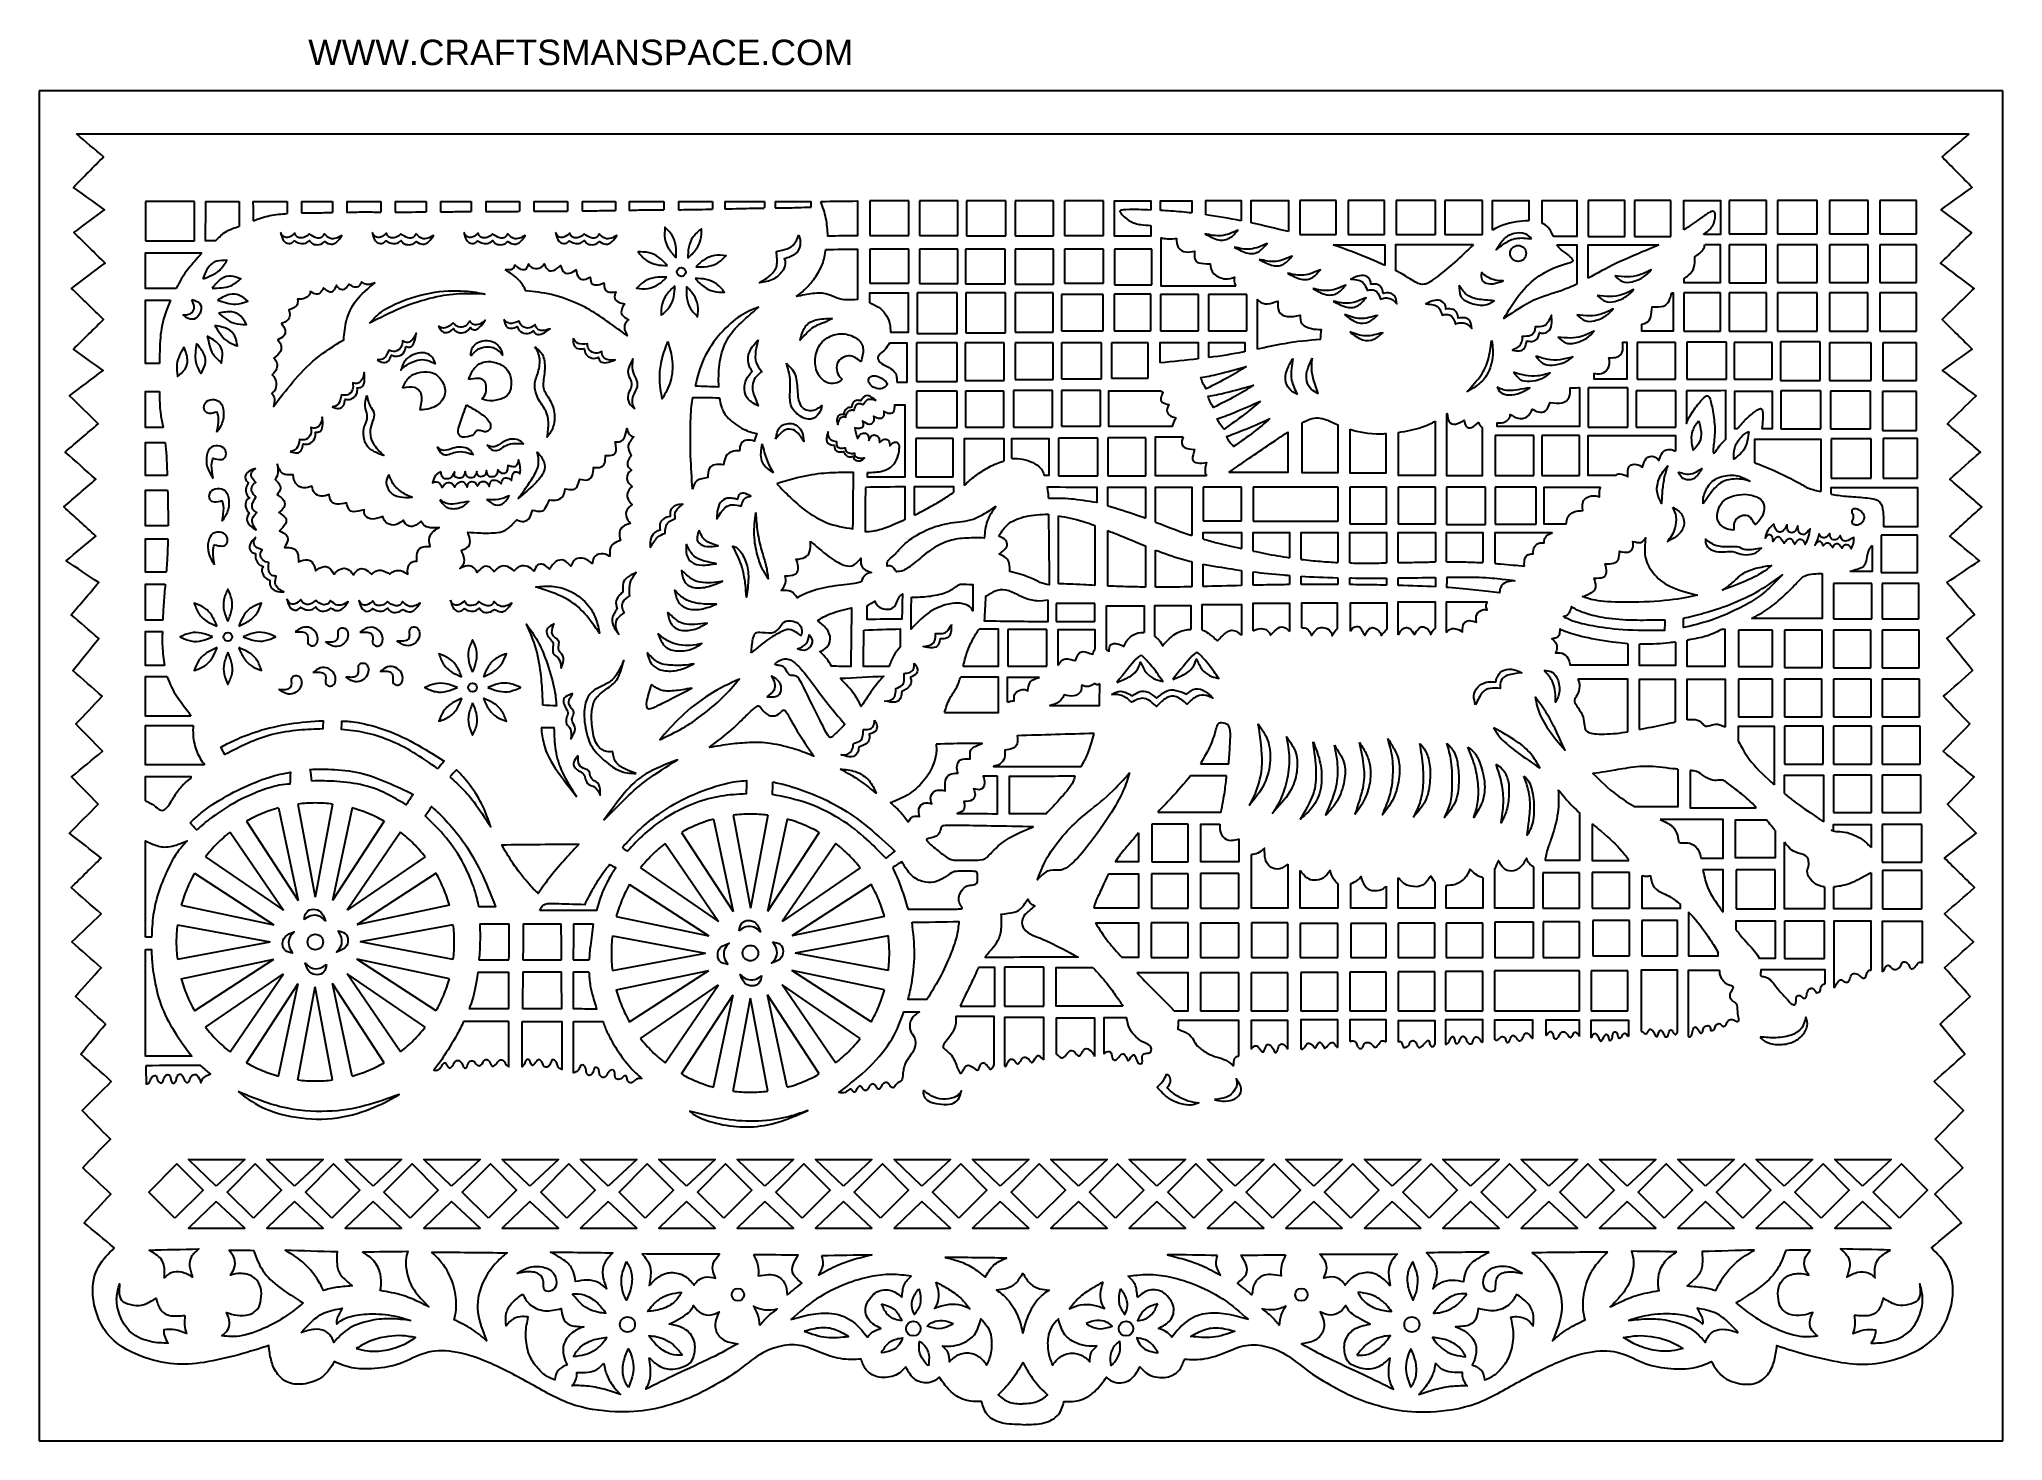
# Model space of a CAD drawing. Header units: millimetres. Extents: x 30 to 570, y 16 to 401.
import ezdxf
from ezdxf.enums import TextEntityAlignment as Align

# ---------------------------------------------------------------- set-up
doc = ezdxf.new("R2010")
doc.units = ezdxf.units.MM
for name, color, linetype in [('Default', 7, 'Continuous'), ('DV1_Layer_1', 7, 'Continuous'), ('Layer_1', 7, 'Continuous')]:
    doc.layers.add(name, color=color, linetype=linetype)
doc.styles.add('SEACAD_arial_ttfB', font='arial.ttf')

msp = doc.modelspace()

# ---------------------------------------------------------------- texts
at = {"layer": 'Default', "color": 7, "linetype": 'Continuous', "style": 'SEACAD_arial_ttfB'}
msp.add_text('WWW.CRAFTSMANSPACE.COM', height=7, dxfattribs=at).set_placement((103.64, 400.89), align=Align.TOP_LEFT)

# ---------------------------------------------------------------- blocks, each defined once
blk = doc.blocks.new('SE')
at = {"layer": 'DV1_Layer_1', "color": 7, "linetype": 'Continuous'}
for centre, radius in [((436.41, 342.11), 2.2), ((81.54, 236.65), 1.2), ((148.85, 222.7), 1.2), ((105.58, 152.72), 2.14), ((225.25, 149.65), 2.14), ((221.82, 55.72), 1.71), ((376.8, 55.72), 1.71), ((191.43, 47.52), 2.07), ((407.19, 47.52), 2.07), ((270.06, 46.39), 2.01), ((328.56, 46.39), 2.01)]:
    blk.add_circle(centre, radius, dxfattribs=at)
for points, knots in [([(300.17, 19.96), (298.13, 20), (296.08, 20.05), (294.36, 20.47), (292.65, 20.89), (291.27, 21.7), (290.4, 22.74), (289.53, 23.79), (289.18, 25.08), (288.82, 26.37), (287.26, 26.33), (284.15, 26.24), (281.21, 28.28), (280.05, 29.42), (278.89, 30.55), (278.05, 31.8), (277.2, 33.05), (276.49, 32.42), (275.06, 31.18), (271.86, 31.53), (270.68, 32.31), (269.5, 33.09), (268.74, 34.47), (267.99, 35.85), (267.05, 34.87), (266.12, 33.89), (264.74, 33.38), (263.36, 32.87), (261.53, 32.83), (260.13, 33.16), (258.73, 33.49), (257.75, 34.21), (257.08, 35.07), (256.41, 35.94), (256.05, 36.97), (255.7, 37.99), (253.83, 37.9), (250.09, 37.72), (244.21, 39.86), (238.87, 42.26), (234.95, 41.91), (233.02, 41.42), (231.08, 40.93), (229.16, 40.13), (227.14, 38.79), (225.11, 37.46), (222.98, 35.59), (220.46, 33.87), (217.95, 32.16), (212.16, 29.04), (208.28, 27.04), (201.96, 24.99), (198.96, 24.34), (195.95, 23.7), (193.1, 23.43), (189.43, 23.5), (185.76, 23.56), (181.26, 23.97), (177.1, 25.28), (172.94, 26.59), (165.28, 31.04), (156.91, 35.5), (153.21, 37.08), (149.52, 38.66), (146.31, 39.59), (143.49, 40.01), (140.66, 40.44), (138.21, 40.35), (135.87, 39.66), (133.54, 38.97), (129.08, 36.39), (124.28, 35.59), (121.98, 35.41), (119.69, 35.23), (117.51, 35.27), (115.66, 35.63), (113.81, 35.99), (112.3, 36.65), (110.79, 37.32), (109.9, 35.81), (108.11, 32.78), (104.55, 31.53), (102.86, 31.24), (101.17, 30.96), (99.57, 31), (98.21, 31.53), (96.85, 32.07), (95.74, 33.09), (94.96, 34.21), (94.18, 35.32), (93.73, 36.52), (93.42, 37.79), (93.11, 39.06), (92.93, 40.39), (92.76, 41.73), (90.17, 40.88), (87.59, 40.04), (84.56, 39.21), (81.54, 38.39), (74.59, 36.79), (69.43, 36.43), (66.6, 36.68), (63.77, 36.92), (60.7, 37.59), (57.41, 38.9), (54.11, 40.22), (50.6, 42.17), (48.24, 45.18), (45.88, 48.18), (43.47, 56.29), (44.81, 61.36), (45.94, 63.41), (47.08, 65.46), (48.68, 67.02), (50.28, 68.57), (47.52, 70.89), (44.76, 73.2), (42, 75.52), (44.45, 78.15), (46.9, 80.77), (49.35, 83.4), (46.77, 85.8), (44.18, 88.21), (41.6, 90.61), (44.14, 93.24), (46.68, 95.87), (49.21, 98.49), (46.63, 101.12), (44.05, 103.75), (41.47, 106.37), (44.14, 109.04), (46.81, 111.71), (49.48, 114.39), (46.68, 116.88), (43.87, 119.37), (41.07, 121.87), (43.34, 124.63), (45.61, 127.39), (47.88, 130.15), (45.12, 132.68), (42.36, 135.22), (39.6, 137.76), (41.96, 140.39), (44.32, 143.01), (46.68, 145.64), (44.01, 148), (41.33, 150.36), (38.66, 152.72), (41.33, 155.3), (44.01, 157.88), (46.68, 160.46), (43.92, 162.87), (41.16, 165.27), (38.4, 167.68), (41.16, 170.39), (43.92, 173.11), (46.68, 175.82), (43.78, 178.09), (40.89, 180.36), (38, 182.63), (40.62, 185.31), (43.25, 187.98), (45.88, 190.65), (43.43, 193.14), (40.98, 195.63), (38.53, 198.13), (41.38, 200.49), (44.23, 202.85), (47.08, 205.21), (44.63, 207.7), (42.18, 210.19), (39.73, 212.69), (42.14, 215.22), (44.54, 217.76), (46.94, 220.3), (44.27, 222.66), (41.6, 225.02), (38.93, 227.38), (41.29, 230.32), (43.65, 233.25), (46.01, 236.19), (43.47, 238.37), (40.93, 240.56), (38.4, 242.74), (40.93, 245.68), (43.47, 248.61), (46.01, 251.55), (43.03, 253.56), (40.04, 255.56), (37.06, 257.56), (39.78, 259.83), (42.49, 262.1), (45.21, 264.37), (42.27, 267.04), (39.33, 269.72), (36.39, 272.39), (39.33, 274.92), (42.27, 277.46), (45.21, 280), (42.4, 282.49), (39.6, 284.99), (36.79, 287.48), (39.82, 290.06), (42.85, 292.64), (45.88, 295.23), (43.25, 297.81), (40.62, 300.39), (38, 302.97), (41.07, 305.29), (44.14, 307.6), (47.21, 309.92), (44.5, 311.88), (41.78, 313.84), (39.06, 315.79), (41.82, 318.51), (44.58, 321.23), (47.35, 323.94), (44.41, 326.79), (41.47, 329.64), (38.53, 332.49), (41.6, 334.8), (44.67, 337.12), (47.75, 339.43), (44.9, 342.24), (42.05, 345.04), (39.2, 347.85), (42, 349.94), (44.81, 352.03), (47.61, 354.13), (44.76, 356.17), (41.91, 358.22), (39.06, 360.27), (41.82, 363.07), (44.58, 365.88), (47.35, 368.68), (44.85, 370.78), (42.36, 372.87), (39.87, 374.96)], [0, 0, 0, 0, 0.011364, 0.011364, 0.011364, 0.022727, 0.022727, 0.022727, 0.034091, 0.034091, 0.034091, 0.045455, 0.056818, 0.056818, 0.056818, 0.068182, 0.068182, 0.068182, 0.079545, 0.090909, 0.090909, 0.090909, 0.102273, 0.102273, 0.102273, 0.113636, 0.113636, 0.113636, 0.125, 0.125, 0.125, 0.136364, 0.136364, 0.136364, 0.147727, 0.147727, 0.147727, 0.159091, 0.170455, 0.181818, 0.193182, 0.193182, 0.193182, 0.204545, 0.204545, 0.204545, 0.215909, 0.215909, 0.215909, 0.227273, 0.238636, 0.25, 0.25, 0.25, 0.261364, 0.261364, 0.261364, 0.272727, 0.272727, 0.272727, 0.284091, 0.295455, 0.295455, 0.295455, 0.306818, 0.306818, 0.306818, 0.318182, 0.318182, 0.318182, 0.329545, 0.340909, 0.340909, 0.340909, 0.352273, 0.352273, 0.352273, 0.363636, 0.363636, 0.363636, 0.375, 0.386364, 0.386364, 0.386364, 0.397727, 0.397727, 0.397727, 0.409091, 0.409091, 0.409091, 0.420455, 0.420455, 0.420455, 0.431818, 0.431818, 0.431818, 0.443182, 0.443182, 0.443182, 0.454545, 0.465909, 0.465909, 0.465909, 0.477273, 0.477273, 0.477273, 0.488636, 0.488636, 0.488636, 0.5, 0.511364, 0.511364, 0.511364, 0.522727, 0.522727, 0.522727, 0.534091, 0.534091, 0.534091, 0.545455, 0.545455, 0.545455, 0.556818, 0.556818, 0.556818, 0.568182, 0.568182, 0.568182, 0.579545, 0.579545, 0.579545, 0.590909, 0.590909, 0.590909, 0.602273, 0.602273, 0.602273, 0.613636, 0.613636, 0.613636, 0.625, 0.625, 0.625, 0.636364, 0.636364, 0.636364, 0.647727, 0.647727, 0.647727, 0.659091, 0.659091, 0.659091, 0.670455, 0.670455, 0.670455, 0.681818, 0.681818, 0.681818, 0.693182, 0.693182, 0.693182, 0.704545, 0.704545, 0.704545, 0.715909, 0.715909, 0.715909, 0.727273, 0.727273, 0.727273, 0.738636, 0.738636, 0.738636, 0.75, 0.75, 0.75, 0.761364, 0.761364, 0.761364, 0.772727, 0.772727, 0.772727, 0.784091, 0.784091, 0.784091, 0.795455, 0.795455, 0.795455, 0.806818, 0.806818, 0.806818, 0.818182, 0.818182, 0.818182, 0.829545, 0.829545, 0.829545, 0.840909, 0.840909, 0.840909, 0.852273, 0.852273, 0.852273, 0.863636, 0.863636, 0.863636, 0.875, 0.875, 0.875, 0.886364, 0.886364, 0.886364, 0.897727, 0.897727, 0.897727, 0.909091, 0.909091, 0.909091, 0.920455, 0.920455, 0.920455, 0.931818, 0.931818, 0.931818, 0.943182, 0.943182, 0.943182, 0.954545, 0.954545, 0.954545, 0.965909, 0.965909, 0.965909, 0.977273, 0.977273, 0.977273, 1, 1, 1, 1]), ([(300.17, 19.96), (302.22, 20), (304.27, 20.05), (305.98, 20.47), (307.7, 20.89), (309.08, 21.7), (309.95, 22.74), (310.81, 23.79), (311.17, 25.08), (311.53, 26.37), (313.09, 26.33), (316.2, 26.24), (319.14, 28.28), (320.3, 29.42), (321.46, 30.55), (322.3, 31.8), (323.15, 33.05), (323.86, 32.42), (325.28, 31.18), (328.49, 31.53), (329.67, 32.31), (330.85, 33.09), (331.61, 34.47), (332.36, 35.85), (333.3, 34.87), (334.23, 33.89), (335.61, 33.38), (336.99, 32.87), (338.82, 32.83), (340.22, 33.16), (341.62, 33.49), (342.6, 34.21), (343.27, 35.07), (343.94, 35.94), (344.29, 36.97), (344.65, 37.99), (346.52, 37.9), (350.26, 37.72), (356.14, 39.86), (361.48, 42.26), (365.4, 41.91), (367.33, 41.42), (369.27, 40.93), (371.18, 40.13), (373.21, 38.79), (375.24, 37.46), (377.37, 35.59), (379.89, 33.87), (382.4, 32.16), (388.19, 29.04), (392.06, 27.04), (398.39, 24.99), (401.39, 24.34), (404.4, 23.7), (407.25, 23.43), (410.92, 23.5), (414.59, 23.56), (419.09, 23.97), (423.25, 25.28), (427.41, 26.59), (435.07, 31.04), (443.44, 35.5), (447.14, 37.08), (450.83, 38.66), (454.04, 39.59), (456.86, 40.01), (459.69, 40.44), (462.14, 40.35), (464.48, 39.66), (466.81, 38.97), (471.26, 36.39), (476.07, 35.59), (478.37, 35.41), (480.66, 35.23), (482.84, 35.27), (484.69, 35.63), (486.54, 35.99), (488.05, 36.65), (489.56, 37.32), (490.45, 35.81), (492.23, 32.78), (495.8, 31.53), (497.49, 31.24), (499.18, 30.96), (500.78, 31), (502.14, 31.53), (503.5, 32.07), (504.61, 33.09), (505.39, 34.21), (506.17, 35.32), (506.61, 36.52), (506.93, 37.79), (507.24, 39.06), (507.42, 40.39), (507.59, 41.73), (510.18, 40.88), (512.76, 40.04), (515.78, 39.21), (518.81, 38.39), (525.76, 36.79), (530.92, 36.43), (533.75, 36.68), (536.58, 36.92), (539.65, 37.59), (542.94, 38.9), (546.24, 40.22), (549.75, 42.17), (552.11, 45.18), (554.47, 48.18), (556.88, 56.29), (555.54, 61.36), (554.41, 63.41), (553.27, 65.46), (551.67, 67.02), (550.07, 68.57), (552.83, 70.89), (555.59, 73.2), (558.35, 75.52), (555.9, 78.15), (553.45, 80.77), (551, 83.4), (553.58, 85.8), (556.16, 88.21), (558.75, 90.61), (556.21, 93.24), (553.67, 95.87), (551.13, 98.49), (553.72, 101.12), (556.3, 103.75), (558.88, 106.37), (556.21, 109.04), (553.54, 111.71), (550.87, 114.39), (553.67, 116.88), (556.48, 119.37), (559.28, 121.87), (557.01, 124.63), (554.74, 127.39), (552.47, 130.15), (555.23, 132.68), (557.99, 135.22), (560.75, 137.76), (558.39, 140.39), (556.03, 143.01), (553.67, 145.64), (556.34, 148), (559.01, 150.36), (561.68, 152.72), (559.01, 155.3), (556.34, 157.88), (553.67, 160.46), (556.43, 162.87), (559.19, 165.27), (561.95, 167.68), (559.19, 170.39), (556.43, 173.11), (553.67, 175.82), (556.57, 178.09), (559.46, 180.36), (562.35, 182.63), (559.73, 185.31), (557.1, 187.98), (554.47, 190.65), (556.92, 193.14), (559.37, 195.63), (561.82, 198.13), (558.97, 200.49), (556.12, 202.85), (553.27, 205.21), (555.72, 207.7), (558.17, 210.19), (560.62, 212.69), (558.21, 215.22), (555.81, 217.76), (553.4, 220.3), (556.08, 222.66), (558.75, 225.02), (561.42, 227.38), (559.06, 230.32), (556.7, 233.25), (554.34, 236.19), (556.88, 238.37), (559.41, 240.56), (561.95, 242.74), (559.41, 245.68), (556.88, 248.61), (554.34, 251.55), (557.32, 253.56), (560.3, 255.56), (563.29, 257.56), (560.57, 259.83), (557.86, 262.1), (555.14, 264.37), (558.08, 267.04), (561.02, 269.72), (563.96, 272.39), (561.02, 274.92), (558.08, 277.46), (555.14, 280), (557.95, 282.49), (560.75, 284.99), (563.55, 287.48), (560.53, 290.06), (557.5, 292.64), (554.47, 295.23), (557.1, 297.81), (559.73, 300.39), (562.35, 302.97), (559.28, 305.29), (556.21, 307.6), (553.14, 309.92), (555.85, 311.88), (558.57, 313.84), (561.28, 315.79), (558.52, 318.51), (555.76, 321.23), (553, 323.94), (555.94, 326.79), (558.88, 329.64), (561.82, 332.49), (558.75, 334.8), (555.67, 337.12), (552.6, 339.43), (555.45, 342.24), (558.3, 345.04), (561.15, 347.85), (558.35, 349.94), (555.54, 352.03), (552.74, 354.13), (555.59, 356.17), (558.44, 358.22), (561.28, 360.27), (558.52, 363.07), (555.76, 365.88), (553, 368.68), (555.5, 370.78), (557.99, 372.87), (560.48, 374.96)], [0, 0, 0, 0, 0.011364, 0.011364, 0.011364, 0.022727, 0.022727, 0.022727, 0.034091, 0.034091, 0.034091, 0.045455, 0.056818, 0.056818, 0.056818, 0.068182, 0.068182, 0.068182, 0.079545, 0.090909, 0.090909, 0.090909, 0.102273, 0.102273, 0.102273, 0.113636, 0.113636, 0.113636, 0.125, 0.125, 0.125, 0.136364, 0.136364, 0.136364, 0.147727, 0.147727, 0.147727, 0.159091, 0.170455, 0.181818, 0.193182, 0.193182, 0.193182, 0.204545, 0.204545, 0.204545, 0.215909, 0.215909, 0.215909, 0.227273, 0.238636, 0.25, 0.25, 0.25, 0.261364, 0.261364, 0.261364, 0.272727, 0.272727, 0.272727, 0.284091, 0.295455, 0.295455, 0.295455, 0.306818, 0.306818, 0.306818, 0.318182, 0.318182, 0.318182, 0.329545, 0.340909, 0.340909, 0.340909, 0.352273, 0.352273, 0.352273, 0.363636, 0.363636, 0.363636, 0.375, 0.386364, 0.386364, 0.386364, 0.397727, 0.397727, 0.397727, 0.409091, 0.409091, 0.409091, 0.420455, 0.420455, 0.420455, 0.431818, 0.431818, 0.431818, 0.443182, 0.443182, 0.443182, 0.454545, 0.465909, 0.465909, 0.465909, 0.477273, 0.477273, 0.477273, 0.488636, 0.488636, 0.488636, 0.5, 0.511364, 0.511364, 0.511364, 0.522727, 0.522727, 0.522727, 0.534091, 0.534091, 0.534091, 0.545455, 0.545455, 0.545455, 0.556818, 0.556818, 0.556818, 0.568182, 0.568182, 0.568182, 0.579545, 0.579545, 0.579545, 0.590909, 0.590909, 0.590909, 0.602273, 0.602273, 0.602273, 0.613636, 0.613636, 0.613636, 0.625, 0.625, 0.625, 0.636364, 0.636364, 0.636364, 0.647727, 0.647727, 0.647727, 0.659091, 0.659091, 0.659091, 0.670455, 0.670455, 0.670455, 0.681818, 0.681818, 0.681818, 0.693182, 0.693182, 0.693182, 0.704545, 0.704545, 0.704545, 0.715909, 0.715909, 0.715909, 0.727273, 0.727273, 0.727273, 0.738636, 0.738636, 0.738636, 0.75, 0.75, 0.75, 0.761364, 0.761364, 0.761364, 0.772727, 0.772727, 0.772727, 0.784091, 0.784091, 0.784091, 0.795455, 0.795455, 0.795455, 0.806818, 0.806818, 0.806818, 0.818182, 0.818182, 0.818182, 0.829545, 0.829545, 0.829545, 0.840909, 0.840909, 0.840909, 0.852273, 0.852273, 0.852273, 0.863636, 0.863636, 0.863636, 0.875, 0.875, 0.875, 0.886364, 0.886364, 0.886364, 0.897727, 0.897727, 0.897727, 0.909091, 0.909091, 0.909091, 0.920455, 0.920455, 0.920455, 0.931818, 0.931818, 0.931818, 0.943182, 0.943182, 0.943182, 0.954545, 0.954545, 0.954545, 0.965909, 0.965909, 0.965909, 0.977273, 0.977273, 0.977273, 1, 1, 1, 1]), ([(244.61, 356.4), (245.16, 354.89), (245.72, 353.38), (246.36, 350.2), (246.45, 348.53), (246.54, 346.87), (249.25, 346.89), (251.96, 346.91), (254.67, 346.93), (254.67, 350.13), (254.67, 353.33), (254.67, 356.53), (251.31, 356.49), (247.96, 356.44), (244.61, 356.4)], [0, 0, 0, 0, 0.166667, 0.166667, 0.333333, 0.333333, 0.333333, 0.5, 0.5, 0.5, 0.666667, 0.666667, 0.666667, 1, 1, 1, 1]), ([(335.37, 349.81), (335.37, 349.81), (335.37, 346.87), (335.37, 346.87), (325.44, 346.87), (325.44, 346.87), (325.44, 356.53), (325.44, 356.53), (335.37, 356.53), (335.37, 356.53), (335.37, 354.04), (335.37, 354.04)], [0, 0, 0, 0, 0.166667, 0.166667, 0.333333, 0.333333, 0.5, 0.5, 0.666667, 0.666667, 1, 1, 1, 1]), ([(338.04, 353.92), (338.04, 353.92), (338.04, 356.53), (338.04, 356.53), (346.63, 356.53), (346.63, 356.53), (346.63, 353.22), (346.63, 353.22)], [0, 0, 0, 0, 0.25, 0.25, 0.5, 0.5, 1, 1, 1, 1]), ([(350.5, 352.74), (350.5, 352.74), (350.5, 356.66), (350.5, 356.66), (360.2, 356.66), (360.2, 356.66), (360.2, 351.07), (360.2, 351.07)], [0, 0, 0, 0, 0.25, 0.25, 0.5, 0.5, 1, 1, 1, 1]), ([(363.03, 350.48), (363.03, 350.48), (363.03, 356.66), (363.03, 356.66), (373.22, 356.66), (373.22, 356.66), (373.22, 348.09), (373.22, 348.09)], [0, 0, 0, 0, 0.25, 0.25, 0.5, 0.5, 1, 1, 1, 1]), ([(429.33, 348.48), (429.33, 348.48), (429.33, 356.66), (429.33, 356.66), (439.33, 356.66), (439.33, 356.66), (439.33, 351.05), (439.33, 351.05)], [0, 0, 0, 0, 0.25, 0.25, 0.5, 0.5, 1, 1, 1, 1]), ([(443.06, 350.36), (443.06, 350.36), (443.06, 356.66), (443.06, 356.66), (452.52, 356.66), (452.52, 356.66), (452.52, 346.73), (452.52, 346.73), (446.1, 346.73), (446.1, 346.73)], [0, 0, 0, 0, 0.2, 0.2, 0.4, 0.4, 0.6, 0.6, 1, 1, 1, 1]), ([(481.98, 348.56), (481.98, 348.56), (481.98, 356.66), (481.98, 356.66), (492.11, 356.66), (492.11, 356.66), (492.11, 347.33), (492.11, 347.33), (487.52, 347.33), (487.52, 347.33)], [0, 0, 0, 0, 0.2, 0.2, 0.4, 0.4, 0.6, 0.6, 1, 1, 1, 1]), ([(75.38, 356.4), (75.35, 352.81), (75.33, 349.23), (75.31, 345.65), (76.29, 345.65), (77.26, 345.65), (78.24, 345.65)], [0, 0, 0, 0, 0.333333, 0.333333, 0.333333, 1, 1, 1, 1]), ([(88.47, 351.08), (90, 351.63), (91.53, 352.18), (93.1, 352.51), (94.66, 352.84), (96.26, 352.95), (97.85, 353.06)], [0, 0, 0, 0, 0.333333, 0.333333, 0.333333, 1, 1, 1, 1]), ([(101.77, 353.26), (103.06, 353.26), (104.36, 353.27), (105.79, 353.28), (107.21, 353.3), (108.76, 353.34), (110.31, 353.37)], [0, 0, 0, 0, 0.333333, 0.333333, 0.333333, 1, 1, 1, 1]), ([(114.26, 353.4), (115.77, 353.45), (117.29, 353.5), (118.84, 353.51), (120.39, 353.52), (121.98, 353.49), (123.58, 353.45)], [0, 0, 0, 0, 0.333333, 0.333333, 0.333333, 1, 1, 1, 1]), ([(127.52, 353.48), (129.13, 353.48), (130.75, 353.48), (132.17, 353.49), (133.6, 353.49), (134.83, 353.51), (136.07, 353.53)], [0, 0, 0, 0, 0.333333, 0.333333, 0.333333, 1, 1, 1, 1]), ([(139.98, 353.55), (141.51, 353.57), (143.05, 353.58), (144.46, 353.59), (145.88, 353.59), (147.17, 353.6), (148.46, 353.61)], [0, 0, 0, 0, 0.333333, 0.333333, 0.333333, 1, 1, 1, 1]), ([(152.44, 353.63), (154.17, 353.63), (155.91, 353.63), (157.46, 353.64), (159.01, 353.65), (160.36, 353.66), (161.72, 353.68)], [0, 0, 0, 0, 0.333333, 0.333333, 0.333333, 1, 1, 1, 1]), ([(165.66, 353.7), (167.4, 353.72), (169.14, 353.74), (170.69, 353.75), (172.24, 353.76), (173.61, 353.76), (174.98, 353.76)], [0, 0, 0, 0, 0.333333, 0.333333, 0.333333, 1, 1, 1, 1]), ([(178.99, 353.8), (180.9, 353.83), (182.82, 353.86), (184.34, 353.87), (185.86, 353.89), (186.98, 353.89), (188.11, 353.89)], [0, 0, 0, 0, 0.333333, 0.333333, 0.333333, 1, 1, 1, 1]), ([(191.88, 353.94), (193.7, 354.01), (195.51, 354.09), (197.11, 354.11), (198.71, 354.13), (200.09, 354.1), (201.47, 354.07)], [0, 0, 0, 0, 0.333333, 0.333333, 0.333333, 1, 1, 1, 1]), ([(205.48, 354.13), (207.4, 354.14), (209.33, 354.15), (210.89, 354.18), (212.45, 354.2), (213.64, 354.25), (214.83, 354.29)], [0, 0, 0, 0, 0.333333, 0.333333, 0.333333, 1, 1, 1, 1]), ([(218.24, 354.35), (221.03, 354.42), (223.83, 354.49), (225.63, 354.52), (227.44, 354.56), (228.26, 354.56), (229.08, 354.56)], [0, 0, 0, 0, 0.333333, 0.333333, 0.333333, 1, 1, 1, 1]), ([(232.07, 354.62), (234.23, 354.65), (236.39, 354.67), (238.03, 354.71), (239.67, 354.75), (240.8, 354.81), (241.92, 354.86)], [0, 0, 0, 0, 0.333333, 0.333333, 0.333333, 1, 1, 1, 1]), ([(335.37, 354.04), (332.97, 354.14), (330.89, 354.18), (329.49, 354.15), (326.57, 354.11), (326.64, 353.82), (327.12, 353.22), (327.59, 352.62), (328.48, 351.71), (330.46, 350.49), (331.55, 350.18), (332.62, 350.01), (333.54, 349.87), (334.46, 349.83), (335.37, 349.81)], [0, 0, 0, 0, 0.166667, 0.166667, 0.166667, 0.333333, 0.333333, 0.333333, 0.5, 0.5, 0.666667, 0.666667, 0.666667, 1, 1, 1, 1]), ([(346.63, 353.22), (345.71, 353.32), (344.79, 353.41), (343.86, 353.5), (341.91, 353.67), (339.92, 353.81), (338.03, 353.92)], [0, 0, 0, 0, 0.333333, 0.333333, 0.333333, 1, 1, 1, 1]), ([(360.2, 351.07), (360.2, 351.07), (360.2, 351.07), (360.2, 351.07), (356.85, 351.74), (353.68, 352.29), (350.5, 352.74)], [0, 0, 0, 0, 0.333333, 0.333333, 0.333333, 1, 1, 1, 1]), ([(439.33, 351.05), (439.06, 351.05), (438.77, 351.05), (438.48, 351.04), (436.31, 350.98), (433.62, 350.49), (431.28, 349.48), (430.6, 349.19), (429.96, 348.85), (429.33, 348.48)], [0, 0, 0, 0, 0.25, 0.25, 0.25, 0.5, 0.5, 0.5, 1, 1, 1, 1]), ([(487.52, 347.33), (487.52, 347.36), (487.51, 347.38), (487.51, 347.4), (488.4, 348.07), (489.29, 348.73), (489.84, 349.64), (490.4, 350.56), (490.62, 351.71), (490.62, 352.52), (490.62, 353.33), (490.4, 353.8), (489.83, 353.71), (489.26, 353.62), (488.35, 352.98), (486.35, 351.58), (485.15, 350.74), (483.56, 349.62), (481.98, 348.56)], [0, 0, 0, 0, 0.142857, 0.142857, 0.142857, 0.285714, 0.285714, 0.285714, 0.428571, 0.428571, 0.428571, 0.571429, 0.571429, 0.571429, 0.714286, 0.714286, 0.714286, 1, 1, 1, 1]), ([(78.24, 345.65), (79.16, 346.59), (80.08, 347.53), (81.15, 348.17), (82.22, 348.82), (83.44, 349.17), (84.66, 349.52)], [0, 0, 0, 0, 0.333333, 0.333333, 0.333333, 1, 1, 1, 1]), ([(96.04, 347.87), (96.26, 347.42), (96.48, 346.98), (96.87, 346.71), (97.26, 346.45), (97.81, 346.36), (98.35, 346.55), (98.88, 346.73), (99.39, 347.2), (99.9, 347.67), (100.12, 347.25), (100.34, 346.82), (100.78, 346.58), (101.21, 346.33), (101.86, 346.27), (102.41, 346.45), (102.97, 346.62), (103.43, 347.05), (103.9, 347.47), (104.57, 347), (105.23, 346.53), (106.43, 346.18), (106.96, 346.29), (107.33, 346.52), (107.7, 346.76), (107.9, 347.11), (108.1, 347.47), (108.59, 346.98), (109.07, 346.49), (109.62, 346.27), (110.16, 346.05), (110.76, 346.09), (111.87, 346.45), (112.38, 346.76), (112.9, 347.07), (112.5, 346.45), (112.1, 345.82), (111.1, 344.91), (110.5, 344.62), (109.91, 344.65), (109.32, 344.67), (108.74, 345), (108.16, 345.34), (107.7, 345), (107.23, 344.67), (106.64, 344.55), (106.05, 344.42), (105.34, 344.51), (104.43, 344.96), (104.23, 345.31), (104.03, 345.67), (103.7, 345.38), (103.37, 345.09), (102.89, 344.94), (102.41, 344.78), (101.79, 344.76), (101.26, 344.89), (100.72, 345.02), (100.28, 345.31), (99.83, 345.6), (99.52, 345.25), (99.21, 344.89), (98.7, 344.8), (98.19, 344.71), (97.48, 344.89), (97, 345.45), (96.52, 346), (96.28, 346.93), (96.04, 347.87)], [0, 0, 0, 0, 0.04, 0.04, 0.04, 0.08, 0.08, 0.08, 0.12, 0.12, 0.12, 0.16, 0.16, 0.16, 0.2, 0.2, 0.2, 0.24, 0.24, 0.24, 0.28, 0.28, 0.32, 0.32, 0.32, 0.36, 0.36, 0.36, 0.4, 0.4, 0.4, 0.44, 0.44, 0.48, 0.48, 0.48, 0.52, 0.52, 0.56, 0.56, 0.56, 0.6, 0.6, 0.6, 0.64, 0.64, 0.64, 0.68, 0.68, 0.72, 0.72, 0.72, 0.76, 0.76, 0.76, 0.8, 0.8, 0.8, 0.84, 0.84, 0.84, 0.88, 0.88, 0.88, 0.92, 0.92, 0.92, 1, 1, 1, 1]), ([(121.24, 347.87), (121.46, 347.42), (121.68, 346.98), (122.07, 346.71), (122.46, 346.45), (123.01, 346.36), (123.55, 346.55), (124.08, 346.73), (124.59, 347.2), (125.1, 347.67), (125.32, 347.25), (125.54, 346.82), (125.98, 346.58), (126.41, 346.33), (127.06, 346.27), (127.61, 346.45), (128.17, 346.62), (128.63, 347.05), (129.1, 347.47), (129.77, 347), (130.43, 346.53), (131.63, 346.18), (132.16, 346.29), (132.53, 346.52), (132.9, 346.76), (133.1, 347.11), (133.3, 347.47), (133.79, 346.98), (134.27, 346.49), (134.82, 346.27), (135.36, 346.05), (135.96, 346.09), (137.07, 346.45), (137.58, 346.76), (138.1, 347.07), (137.7, 346.45), (137.3, 345.82), (136.3, 344.91), (135.7, 344.62), (135.11, 344.65), (134.52, 344.67), (133.94, 345), (133.36, 345.34), (132.9, 345), (132.43, 344.67), (131.84, 344.55), (131.25, 344.42), (130.54, 344.51), (129.63, 344.96), (129.43, 345.31), (129.23, 345.67), (128.9, 345.38), (128.57, 345.09), (128.09, 344.94), (127.61, 344.78), (126.99, 344.76), (126.46, 344.89), (125.92, 345.02), (125.48, 345.31), (125.03, 345.6), (124.72, 345.25), (124.41, 344.89), (123.9, 344.8), (123.39, 344.71), (122.68, 344.89), (122.2, 345.45), (121.72, 346), (121.48, 346.93), (121.24, 347.87)], [0, 0, 0, 0, 0.04, 0.04, 0.04, 0.08, 0.08, 0.08, 0.12, 0.12, 0.12, 0.16, 0.16, 0.16, 0.2, 0.2, 0.2, 0.24, 0.24, 0.24, 0.28, 0.28, 0.32, 0.32, 0.32, 0.36, 0.36, 0.36, 0.4, 0.4, 0.4, 0.44, 0.44, 0.48, 0.48, 0.48, 0.52, 0.52, 0.56, 0.56, 0.56, 0.6, 0.6, 0.6, 0.64, 0.64, 0.64, 0.68, 0.68, 0.72, 0.72, 0.72, 0.76, 0.76, 0.76, 0.8, 0.8, 0.8, 0.84, 0.84, 0.84, 0.88, 0.88, 0.88, 0.92, 0.92, 0.92, 1, 1, 1, 1]), ([(146.44, 347.87), (146.66, 347.42), (146.88, 346.98), (147.27, 346.71), (147.66, 346.45), (148.21, 346.36), (148.75, 346.55), (149.28, 346.73), (149.79, 347.2), (150.3, 347.67), (150.52, 347.25), (150.74, 346.82), (151.18, 346.58), (151.61, 346.33), (152.26, 346.27), (152.81, 346.45), (153.37, 346.62), (153.83, 347.05), (154.3, 347.47), (154.97, 347), (155.63, 346.53), (156.83, 346.18), (157.36, 346.29), (157.73, 346.52), (158.1, 346.76), (158.3, 347.11), (158.5, 347.47), (158.99, 346.98), (159.47, 346.49), (160.02, 346.27), (160.56, 346.05), (161.16, 346.09), (162.27, 346.45), (162.78, 346.76), (163.3, 347.07), (162.9, 346.45), (162.5, 345.82), (161.5, 344.91), (160.9, 344.62), (160.31, 344.65), (159.72, 344.67), (159.14, 345), (158.56, 345.34), (158.1, 345), (157.63, 344.67), (157.04, 344.55), (156.45, 344.42), (155.74, 344.51), (154.83, 344.96), (154.63, 345.31), (154.43, 345.67), (154.1, 345.38), (153.77, 345.09), (153.29, 344.94), (152.81, 344.78), (152.19, 344.76), (151.66, 344.89), (151.12, 345.02), (150.68, 345.31), (150.23, 345.6), (149.92, 345.25), (149.61, 344.89), (149.1, 344.8), (148.59, 344.71), (147.88, 344.89), (147.4, 345.45), (146.92, 346), (146.68, 346.93), (146.44, 347.87)], [0, 0, 0, 0, 0.04, 0.04, 0.04, 0.08, 0.08, 0.08, 0.12, 0.12, 0.12, 0.16, 0.16, 0.16, 0.2, 0.2, 0.2, 0.24, 0.24, 0.24, 0.28, 0.28, 0.32, 0.32, 0.32, 0.36, 0.36, 0.36, 0.4, 0.4, 0.4, 0.44, 0.44, 0.48, 0.48, 0.48, 0.52, 0.52, 0.56, 0.56, 0.56, 0.6, 0.6, 0.6, 0.64, 0.64, 0.64, 0.68, 0.68, 0.72, 0.72, 0.72, 0.76, 0.76, 0.76, 0.8, 0.8, 0.8, 0.84, 0.84, 0.84, 0.88, 0.88, 0.88, 0.92, 0.92, 0.92, 1, 1, 1, 1]), ([(171.64, 347.87), (171.86, 347.42), (172.08, 346.98), (172.47, 346.71), (172.86, 346.45), (173.41, 346.36), (173.95, 346.55), (174.48, 346.73), (174.99, 347.2), (175.5, 347.67), (175.72, 347.25), (175.94, 346.82), (176.38, 346.58), (176.81, 346.33), (177.46, 346.27), (178.01, 346.45), (178.57, 346.62), (179.03, 347.05), (179.5, 347.47), (180.17, 347), (180.83, 346.53), (182.03, 346.18), (182.56, 346.29), (182.93, 346.52), (183.3, 346.76), (183.5, 347.11), (183.7, 347.47), (184.19, 346.98), (184.67, 346.49), (185.22, 346.27), (185.76, 346.05), (186.36, 346.09), (187.47, 346.45), (187.98, 346.76), (188.5, 347.07), (188.1, 346.45), (187.7, 345.82), (186.7, 344.91), (186.1, 344.62), (185.51, 344.65), (184.92, 344.67), (184.34, 345), (183.76, 345.34), (183.3, 345), (182.83, 344.67), (182.24, 344.55), (181.65, 344.42), (180.94, 344.51), (180.03, 344.96), (179.83, 345.31), (179.63, 345.67), (179.3, 345.38), (178.97, 345.09), (178.49, 344.94), (178.01, 344.78), (177.39, 344.76), (176.86, 344.89), (176.32, 345.02), (175.88, 345.31), (175.43, 345.6), (175.12, 345.25), (174.81, 344.89), (174.3, 344.8), (173.79, 344.71), (173.08, 344.89), (172.6, 345.45), (172.12, 346), (171.88, 346.93), (171.64, 347.87)], [0, 0, 0, 0, 0.04, 0.04, 0.04, 0.08, 0.08, 0.08, 0.12, 0.12, 0.12, 0.16, 0.16, 0.16, 0.2, 0.2, 0.2, 0.24, 0.24, 0.24, 0.28, 0.28, 0.32, 0.32, 0.32, 0.36, 0.36, 0.36, 0.4, 0.4, 0.4, 0.44, 0.44, 0.48, 0.48, 0.48, 0.52, 0.52, 0.56, 0.56, 0.56, 0.6, 0.6, 0.6, 0.64, 0.64, 0.64, 0.68, 0.68, 0.72, 0.72, 0.72, 0.76, 0.76, 0.76, 0.8, 0.8, 0.8, 0.84, 0.84, 0.84, 0.88, 0.88, 0.88, 0.92, 0.92, 0.92, 1, 1, 1, 1]), ([(204.81, 340.93), (204.12, 341.67), (203.42, 342.41), (202.3, 344.13), (201.88, 345.11), (201.55, 347.17), (201.66, 348.25), (201.76, 349.32), (202.48, 348.59), (203.19, 347.86), (203.71, 347.01), (204.24, 346.16), (204.56, 345.19), (204.72, 344.16), (204.87, 343.13), (204.84, 342.03), (204.81, 340.93)], [0, 0, 0, 0, 0.142857, 0.142857, 0.285714, 0.285714, 0.428571, 0.428571, 0.428571, 0.571429, 0.571429, 0.571429, 0.714286, 0.714286, 0.714286, 1, 1, 1, 1]), ([(208.02, 340.79), (208.06, 341.81), (208.09, 342.82), (208.3, 343.83), (208.51, 344.83), (208.9, 345.83), (209.51, 346.67), (210.13, 347.51), (210.96, 348.2), (211.8, 348.89), (211.79, 347.86), (211.78, 346.84), (211.31, 344.9), (210.86, 343.98), (210.24, 343.14), (209.61, 342.31), (208.82, 341.55), (208.02, 340.79)], [0, 0, 0, 0, 0.142857, 0.142857, 0.142857, 0.285714, 0.285714, 0.285714, 0.428571, 0.428571, 0.428571, 0.571429, 0.571429, 0.714286, 0.714286, 0.714286, 1, 1, 1, 1]), ([(238.61, 347.2), (238.21, 346.29), (237.81, 345.38), (237.3, 344.74), (236.79, 344.09), (236.16, 343.71), (235.33, 343.4), (234.5, 343.09), (233.45, 342.85), (232.41, 342.6), (232.57, 341.23), (232.72, 339.85), (232.26, 337.67), (231.63, 336.87), (230.78, 336.13), (229.92, 335.38), (228.83, 334.7), (227.75, 334.01), (229.08, 334.23), (230.41, 334.45), (231.57, 335.05), (232.72, 335.65), (233.7, 336.63), (234.23, 337.49), (234.77, 338.36), (234.85, 339.12), (234.83, 339.62), (234.81, 340.12), (234.68, 340.36), (234.54, 340.6), (235.68, 340.96), (236.81, 341.31), (237.6, 341.95), (238.39, 342.58), (238.83, 343.49), (238.94, 344.41), (239.05, 345.34), (238.83, 346.27), (238.61, 347.2)], [0, 0, 0, 0, 0.071429, 0.071429, 0.071429, 0.142857, 0.142857, 0.142857, 0.214286, 0.214286, 0.214286, 0.285714, 0.285714, 0.357143, 0.357143, 0.357143, 0.428571, 0.428571, 0.428571, 0.5, 0.5, 0.5, 0.571429, 0.571429, 0.571429, 0.642857, 0.642857, 0.642857, 0.714286, 0.714286, 0.714286, 0.785714, 0.785714, 0.785714, 0.857143, 0.857143, 0.857143, 1, 1, 1, 1]), ([(338.14, 346.41), (338.27, 346.37), (338.42, 346.32), (338.58, 346.29), (339.59, 346.07), (341.01, 346.14), (342.43, 346.2), (342.48, 345.29), (342.52, 344.38), (342.94, 343.71), (343.37, 343.05), (344.17, 342.63), (344.98, 342.5), (345.79, 342.38), (346.61, 342.56), (347.43, 342.74), (347.41, 341.94), (347.39, 341.14), (347.51, 340.58), (347.63, 340.03), (347.9, 339.72), (349.34, 339.34), (350.52, 339.27), (351.7, 339.2), (351.85, 338.23), (352.01, 337.25), (352.75, 336.49), (353.5, 335.74), (354.83, 335.21), (356.89, 334.98), (357.63, 335.3), (358.36, 335.61), (358.32, 334.83), (358.27, 334.05), (358.66, 333.34), (358.69, 333.29), (358.72, 333.24), (358.75, 333.19)], [0, 0, 0, 0, 0.071429, 0.071429, 0.071429, 0.142857, 0.142857, 0.142857, 0.214286, 0.214286, 0.214286, 0.285714, 0.285714, 0.285714, 0.357143, 0.357143, 0.357143, 0.428571, 0.428571, 0.428571, 0.5, 0.5, 0.571429, 0.571429, 0.571429, 0.642857, 0.642857, 0.642857, 0.714286, 0.714286, 0.785714, 0.785714, 0.785714, 0.857143, 0.857143, 0.857143, 1, 1, 1, 1]), ([(338.14, 346.41), (338.14, 346.41), (338.14, 333.19), (338.14, 333.19), (358.75, 333.19), (358.75, 333.19)], [0, 0, 0, 0, 0.333333, 0.333333, 1, 1, 1, 1]), ([(350.23, 347.53), (351.74, 347.18), (353.25, 346.82), (354.76, 346.98), (356.27, 347.13), (357.78, 347.8), (359.29, 348.47), (358.63, 347.67), (357.96, 346.87), (356.25, 345.82), (355.21, 345.58), (354.03, 345.82), (352.85, 346.07), (351.54, 346.8), (350.23, 347.53)], [0, 0, 0, 0, 0.166667, 0.166667, 0.166667, 0.333333, 0.333333, 0.333333, 0.5, 0.5, 0.666667, 0.666667, 0.666667, 1, 1, 1, 1]), ([(440.06, 346.14), (438.62, 346.29), (437.17, 346.45), (434.69, 346.05), (433.64, 345.49), (431.86, 344.31), (431.13, 343.69), (430.4, 343.07), (431.09, 344.18), (431.78, 345.29), (432.58, 346.08), (433.37, 346.87), (434.29, 347.33), (436.33, 347.8), (437.46, 347.8), (438.27, 347.52), (439.08, 347.25), (439.57, 346.69), (440.06, 346.14)], [0, 0, 0, 0, 0.125, 0.125, 0.25, 0.25, 0.375, 0.375, 0.375, 0.5, 0.5, 0.5, 0.625, 0.625, 0.75, 0.75, 0.75, 1, 1, 1, 1]), ([(446.1, 346.73), (445.97, 347.05), (445.84, 347.36), (445.7, 347.66), (445.19, 348.76), (444.59, 349.58), (443.46, 350.17), (443.33, 350.23), (443.2, 350.3), (443.06, 350.36)], [0, 0, 0, 0, 0.25, 0.25, 0.25, 0.5, 0.5, 0.5, 1, 1, 1, 1]), ([(67.27, 332.41), (67.27, 332.41), (58.88, 332.41), (58.88, 332.41), (58.88, 342.27), (58.88, 342.27), (74.21, 342.27), (74.21, 342.27), (74.21, 341.97), (74.21, 341.97)], [0, 0, 0, 0, 0.2, 0.2, 0.4, 0.4, 0.6, 0.6, 1, 1, 1, 1]), ([(74.21, 341.97), (73.01, 340.64), (71.8, 339.31), (70.8, 338.05), (69.8, 336.79), (69, 335.59), (68.02, 333.81), (67.78, 333.38), (67.53, 332.9), (67.27, 332.41)], [0, 0, 0, 0, 0.25, 0.25, 0.25, 0.5, 0.5, 0.5, 1, 1, 1, 1]), ([(202.45, 338.76), (201.43, 338.79), (200.42, 338.83), (199.41, 339.04), (198.41, 339.25), (197.41, 339.64), (196.57, 340.25), (195.73, 340.86), (195.04, 341.7), (194.35, 342.54), (195.38, 342.52), (196.4, 342.51), (198.34, 342.05), (199.26, 341.6), (200.09, 340.97), (200.93, 340.35), (201.69, 339.56), (202.45, 338.76)], [0, 0, 0, 0, 0.142857, 0.142857, 0.142857, 0.285714, 0.285714, 0.285714, 0.428571, 0.428571, 0.428571, 0.571429, 0.571429, 0.714286, 0.714286, 0.714286, 1, 1, 1, 1]), ([(210.2, 338.42), (210.94, 339.12), (211.68, 339.81), (213.39, 340.94), (214.37, 341.36), (216.43, 341.69), (217.51, 341.58), (218.59, 341.48), (217.85, 340.76), (217.12, 340.05), (216.27, 339.53), (215.42, 339), (214.45, 338.67), (213.42, 338.52), (212.39, 338.37), (211.29, 338.4), (210.2, 338.42)], [0, 0, 0, 0, 0.142857, 0.142857, 0.285714, 0.285714, 0.428571, 0.428571, 0.428571, 0.571429, 0.571429, 0.571429, 0.714286, 0.714286, 0.714286, 1, 1, 1, 1]), ([(237.81, 330.21), (239.41, 330.56), (241.01, 330.92), (242.46, 331.07), (243.92, 331.23), (245.23, 331.19), (247.4, 330.61), (248.27, 330.07), (249.12, 329.76), (249.96, 329.45), (250.78, 329.36), (251.71, 329.34), (252.65, 329.32), (253.69, 329.36), (254.74, 329.41), (254.74, 334.03), (254.74, 338.65), (254.74, 343.27), (251.83, 343.25), (248.92, 343.23), (246.01, 343.2), (245.78, 341.83), (245.56, 340.45), (245.05, 339.12), (244.54, 337.78), (243.74, 336.49), (242.16, 334.25), (241.38, 333.3), (240.53, 332.46), (239.67, 331.63), (238.74, 330.92), (237.81, 330.21)], [0, 0, 0, 0, 0.083333, 0.083333, 0.083333, 0.166667, 0.166667, 0.25, 0.25, 0.25, 0.333333, 0.333333, 0.333333, 0.416667, 0.416667, 0.416667, 0.5, 0.5, 0.5, 0.583333, 0.583333, 0.583333, 0.666667, 0.666667, 0.666667, 0.75, 0.75, 0.833333, 0.833333, 0.833333, 1, 1, 1, 1]), ([(358.28, 343.86), (359.79, 343.5), (361.3, 343.15), (362.81, 343.3), (364.32, 343.46), (365.84, 344.12), (367.35, 344.79), (366.68, 343.99), (366.01, 343.19), (364.3, 342.15), (363.26, 341.9), (362.08, 342.15), (360.9, 342.39), (359.59, 343.13), (358.28, 343.86)], [0, 0, 0, 0, 0.166667, 0.166667, 0.166667, 0.333333, 0.333333, 0.333333, 0.5, 0.5, 0.666667, 0.666667, 0.666667, 1, 1, 1, 1]), ([(365.21, 340.46), (366.72, 340.1), (368.23, 339.75), (369.74, 339.9), (371.26, 340.06), (372.77, 340.73), (374.28, 341.39), (373.61, 340.59), (372.94, 339.79), (371.23, 338.75), (370.19, 338.5), (369.01, 338.75), (367.83, 338.99), (366.52, 339.73), (365.21, 340.46)], [0, 0, 0, 0, 0.166667, 0.166667, 0.166667, 0.333333, 0.333333, 0.333333, 0.5, 0.5, 0.666667, 0.666667, 0.666667, 1, 1, 1, 1]), ([(399.74, 338.77), (397.18, 339.95), (394.12, 341.24), (391.11, 342.41), (389.26, 343.14), (387.43, 343.81), (385.53, 344.46)], [0, 0, 0, 0, 0.333333, 0.333333, 0.333333, 1, 1, 1, 1]), ([(385.53, 344.46), (385.53, 344.46), (399.74, 344.46), (399.74, 344.46), (399.74, 338.77), (399.74, 338.77)], [0, 0, 0, 0, 0.333333, 0.333333, 1, 1, 1, 1]), ([(424.12, 344.46), (422.41, 342.91), (420.7, 341.25), (418.98, 339.7), (416.98, 337.92), (414.96, 336.29), (413.57, 335.25), (412.18, 334.21), (411.43, 333.74), (410.68, 333.6), (409.94, 333.45), (409.21, 333.63), (408.16, 334.22), (407.12, 334.81), (405.76, 335.81), (402.85, 337.28), (402.81, 337.31), (402.76, 337.33), (402.72, 337.35)], [0, 0, 0, 0, 0.142857, 0.142857, 0.142857, 0.285714, 0.285714, 0.285714, 0.428571, 0.428571, 0.428571, 0.571429, 0.571429, 0.571429, 0.714286, 0.714286, 0.714286, 1, 1, 1, 1]), ([(424.12, 344.46), (424.12, 344.46), (402.72, 344.46), (402.72, 344.46), (402.72, 337.35), (402.72, 337.35)], [0, 0, 0, 0, 0.333333, 0.333333, 1, 1, 1, 1]), ([(452.52, 333.64), (451.08, 332.95), (449.66, 332.34), (448.21, 331.83), (445.81, 330.99), (443.37, 330.43), (440.74, 329.21), (438.11, 327.99), (435.29, 326.1), (432.46, 324.21), (433.8, 326.45), (435.13, 328.7), (438.33, 332.74), (440.19, 334.54), (442.24, 335.92), (444.28, 337.29), (446.5, 338.25), (448.11, 338.82), (449.72, 339.38), (450.72, 339.56), (451.19, 339.79), (451.66, 340.03), (451.59, 340.32), (451.15, 340.79), (450.7, 341.27), (449.88, 341.94), (449.14, 342.47), (448.39, 343), (447.72, 343.4), (447.18, 344.29), (447.15, 344.35), (447.11, 344.4), (447.08, 344.46)], [0, 0, 0, 0, 0.083333, 0.083333, 0.083333, 0.166667, 0.166667, 0.166667, 0.25, 0.25, 0.25, 0.333333, 0.333333, 0.416667, 0.416667, 0.416667, 0.5, 0.5, 0.5, 0.583333, 0.583333, 0.583333, 0.666667, 0.666667, 0.666667, 0.75, 0.75, 0.75, 0.833333, 0.833333, 0.833333, 1, 1, 1, 1]), ([(447.08, 344.46), (447.08, 344.46), (452.52, 344.46), (452.52, 344.46), (452.52, 333.64), (452.52, 333.64)], [0, 0, 0, 0, 0.333333, 0.333333, 1, 1, 1, 1]), ([(475.09, 344.46), (474.34, 344.11), (473.55, 343.76), (472.63, 343.37), (470.09, 342.29), (466.54, 340.85), (463.49, 339.38), (460.55, 337.98), (458.08, 336.55), (455.72, 335.28)], [0, 0, 0, 0, 0.25, 0.25, 0.25, 0.5, 0.5, 0.5, 1, 1, 1, 1]), ([(455.72, 335.28), (455.72, 335.28), (455.72, 344.46), (455.72, 344.46), (475.09, 344.46), (475.09, 344.46)], [0, 0, 0, 0, 0.333333, 0.333333, 1, 1, 1, 1]), ([(481.98, 335.12), (482.45, 335.44), (482.9, 335.8), (483.3, 336.15), (484.02, 336.78), (484.53, 337.36), (484.78, 338.19), (485.02, 339.03), (485, 340.12), (484.98, 341.2), (485.93, 341.85), (486.89, 342.49), (487.36, 343.28), (487.59, 343.65), (487.71, 344.06), (487.77, 344.46)], [0, 0, 0, 0, 0.166667, 0.166667, 0.166667, 0.333333, 0.333333, 0.333333, 0.5, 0.5, 0.5, 0.666667, 0.666667, 0.666667, 1, 1, 1, 1]), ([(481.98, 335.12), (481.98, 335.12), (481.98, 334.07), (481.98, 334.07), (492.04, 334.07), (492.04, 334.07), (492.04, 344.46), (492.04, 344.46), (487.77, 344.46), (487.77, 344.46)], [0, 0, 0, 0, 0.2, 0.2, 0.4, 0.4, 0.6, 0.6, 1, 1, 1, 1]), ([(74.67, 335.07), (75.14, 336.32), (75.61, 337.56), (76.85, 339.27), (77.63, 339.74), (78.49, 339.97), (79.36, 340.2), (80.32, 340.2), (81.27, 340.2), (80.63, 339.2), (79.98, 338.2), (78.61, 336.83), (77.87, 336.45), (77.1, 336.09), (76.32, 335.74), (75.5, 335.41), (74.67, 335.07)], [0, 0, 0, 0, 0.142857, 0.142857, 0.285714, 0.285714, 0.285714, 0.428571, 0.428571, 0.428571, 0.571429, 0.571429, 0.714286, 0.714286, 0.714286, 1, 1, 1, 1]), ([(77.18, 332.52), (78.04, 333.53), (78.9, 334.54), (79.78, 335.13), (80.66, 335.72), (81.55, 335.89), (82.44, 335.81), (83.34, 335.74), (84.23, 335.41), (85.13, 335.08), (84.18, 334.36), (83.24, 333.64), (81.47, 332.82), (80.65, 332.72), (79.8, 332.65), (78.95, 332.58), (78.06, 332.55), (77.18, 332.52)], [0, 0, 0, 0, 0.142857, 0.142857, 0.142857, 0.285714, 0.285714, 0.285714, 0.428571, 0.428571, 0.428571, 0.571429, 0.571429, 0.714286, 0.714286, 0.714286, 1, 1, 1, 1]), ([(157.77, 337.67), (159.15, 336.76), (160.53, 335.85), (162.44, 333.9), (162.97, 332.85), (163.51, 331.81), (165.77, 331.59), (168.04, 331.36), (170.54, 330.76), (173.03, 330.16), (175.77, 329.19), (180.23, 327.14), (181.96, 326.08), (183.81, 324.84), (185.65, 323.61), (187.61, 322.21), (188.88, 321.29), (190.16, 320.37), (190.76, 319.92), (191.36, 319.48), (191.07, 320.03), (190.78, 320.59), (190.66, 321.15), (190.54, 321.7), (190.58, 322.26), (190.78, 322.71), (190.98, 323.17), (191.34, 323.52), (191.69, 323.88), (191.03, 324.28), (190.36, 324.68), (190.03, 325.15), (189.69, 325.63), (189.69, 326.19), (190.01, 327.23), (190.32, 327.72), (190.63, 328.21), (190.07, 328.32), (189.52, 328.43), (189.02, 328.68), (188.52, 328.92), (188.07, 329.3), (187.95, 329.8), (187.83, 330.3), (188.03, 330.92), (188.23, 331.54), (187.63, 331.45), (187.03, 331.36), (186.51, 331.44), (185.99, 331.52), (185.54, 331.76), (185.05, 332.67), (185.01, 333.34), (184.96, 334.01), (184.47, 333.81), (183.99, 333.61), (183.4, 333.5), (182.81, 333.38), (182.12, 333.36), (181.34, 334.1), (181.25, 334.85), (181.16, 335.61), (180.63, 335.32), (180.1, 335.03), (179.53, 334.95), (178.97, 334.87), (178.37, 335.01), (177.99, 335.48), (177.61, 335.96), (177.45, 336.78), (177.3, 337.61), (176.68, 337.18), (176.06, 336.76), (175.43, 336.64), (174.81, 336.52), (174.19, 336.69), (173.8, 337.09), (173.41, 337.49), (173.26, 338.12), (173.1, 338.74), (172.39, 338.16), (171.68, 337.58), (170.39, 337.18), (169.81, 337.36), (169.41, 337.73), (169.01, 338.09), (168.79, 338.65), (168.57, 339.2), (168.17, 338.72), (167.77, 338.23), (167.15, 338.05), (166.53, 337.87), (165.68, 338), (165.16, 338.25), (164.64, 338.49), (164.44, 338.85), (164.24, 339.2), (164.06, 338.69), (163.88, 338.18), (163.19, 337.61), (162.68, 337.54), (162.14, 337.75), (161.59, 337.96), (161.02, 338.45), (160.44, 338.94), (160.35, 338.49), (160.26, 338.05), (159.82, 337.84), (159.37, 337.63), (158.57, 337.65), (157.77, 337.67)], [0, 0, 0, 0, 0.025, 0.025, 0.05, 0.05, 0.05, 0.075, 0.075, 0.075, 0.1, 0.1, 0.125, 0.125, 0.125, 0.15, 0.15, 0.15, 0.175, 0.175, 0.175, 0.2, 0.2, 0.2, 0.225, 0.225, 0.225, 0.25, 0.25, 0.25, 0.275, 0.275, 0.275, 0.3, 0.3, 0.325, 0.325, 0.325, 0.35, 0.35, 0.35, 0.375, 0.375, 0.375, 0.4, 0.4, 0.4, 0.425, 0.425, 0.425, 0.45, 0.45, 0.475, 0.475, 0.475, 0.5, 0.5, 0.5, 0.525, 0.525, 0.55, 0.55, 0.55, 0.575, 0.575, 0.575, 0.6, 0.6, 0.6, 0.625, 0.625, 0.625, 0.65, 0.65, 0.65, 0.675, 0.675, 0.675, 0.7, 0.7, 0.7, 0.725, 0.725, 0.75, 0.75, 0.75, 0.775, 0.775, 0.775, 0.8, 0.8, 0.8, 0.825, 0.825, 0.825, 0.85, 0.85, 0.85, 0.875, 0.875, 0.9, 0.9, 0.9, 0.925, 0.925, 0.925, 0.95, 0.95, 0.95, 1, 1, 1, 1]), ([(202.31, 335.55), (201.57, 334.86), (200.83, 334.16), (199.11, 333.04), (198.13, 332.61), (196.07, 332.29), (194.99, 332.39), (193.91, 332.5), (194.65, 333.21), (195.38, 333.93), (196.23, 334.45), (197.08, 334.97), (198.05, 335.3), (199.08, 335.45), (200.11, 335.6), (201.21, 335.58), (202.31, 335.55)], [0, 0, 0, 0, 0.142857, 0.142857, 0.285714, 0.285714, 0.428571, 0.428571, 0.428571, 0.571429, 0.571429, 0.571429, 0.714286, 0.714286, 0.714286, 1, 1, 1, 1]), ([(207.38, 337.4), (207.15, 338.02), (206.46, 338.34), (205.84, 338.12), (205.22, 337.89), (204.89, 337.2), (205.12, 336.58), (205.35, 335.95), (206.04, 335.63), (206.66, 335.86), (207.29, 336.09), (207.61, 336.78), (207.38, 337.4)], [0, 0, 0, 0, 0.2, 0.2, 0.2, 0.4, 0.4, 0.4, 0.6, 0.6, 0.6, 1, 1, 1, 1]), ([(210.06, 335.21), (211.07, 335.18), (212.09, 335.15), (213.09, 334.94), (214.09, 334.73), (215.09, 334.34), (216.77, 333.11), (217.46, 332.28), (218.15, 331.44), (217.13, 331.45), (216.1, 331.46), (214.16, 331.93), (213.24, 332.38), (212.41, 333), (211.57, 333.63), (210.81, 334.42), (210.06, 335.21)], [0, 0, 0, 0, 0.142857, 0.142857, 0.142857, 0.285714, 0.285714, 0.428571, 0.428571, 0.428571, 0.571429, 0.571429, 0.714286, 0.714286, 0.714286, 1, 1, 1, 1]), ([(372.97, 336.69), (374.48, 336.34), (375.99, 335.98), (377.5, 336.14), (379.01, 336.29), (380.52, 336.96), (382.03, 337.62), (381.37, 336.82), (380.7, 336.03), (378.99, 334.98), (377.95, 334.74), (376.77, 334.98), (375.59, 335.23), (374.28, 335.96), (372.97, 336.69)], [0, 0, 0, 0, 0.166667, 0.166667, 0.166667, 0.333333, 0.333333, 0.333333, 0.5, 0.5, 0.666667, 0.666667, 0.666667, 1, 1, 1, 1]), ([(392.3, 335.83), (392.99, 336.03), (393.74, 336.12), (394.35, 335.92), (394.96, 335.72), (395.43, 335.23), (395.66, 334.8), (395.9, 334.37), (395.9, 333.99), (395.9, 333.61), (396.63, 333.66), (398.09, 333.75), (398.76, 332.86), (399.16, 331.97), (399.23, 331.52), (399.29, 331.08), (399.96, 331.19), (400.63, 331.3), (401.2, 331.18), (401.78, 331.06), (402.27, 330.7), (402.85, 329.66), (402.94, 328.97), (403.03, 328.28), (402.56, 328.77), (402.09, 329.26), (401.55, 329.54), (401, 329.81), (400.38, 329.88), (399.87, 329.84), (399.36, 329.79), (398.96, 329.64), (398.56, 329.48), (398.27, 330.3), (397.98, 331.12), (397.55, 331.58), (397.12, 332.03), (396.54, 332.12), (396.07, 332.12), (395.61, 332.12), (395.25, 332.03), (394.9, 331.95), (394.61, 332.7), (394.32, 333.46), (393.92, 333.94), (393.52, 334.43), (393.01, 334.66), (392.4, 334.79), (391.79, 334.92), (391.08, 334.97), (390.36, 335.01), (390.99, 335.32), (391.61, 335.63), (392.3, 335.83)], [0, 0, 0, 0, 0.05, 0.05, 0.05, 0.1, 0.1, 0.1, 0.15, 0.15, 0.15, 0.2, 0.25, 0.25, 0.3, 0.3, 0.3, 0.35, 0.35, 0.35, 0.4, 0.4, 0.45, 0.45, 0.45, 0.5, 0.5, 0.5, 0.55, 0.55, 0.55, 0.6, 0.6, 0.6, 0.65, 0.65, 0.65, 0.7, 0.7, 0.7, 0.75, 0.75, 0.75, 0.8, 0.8, 0.8, 0.85, 0.85, 0.85, 0.9, 0.9, 0.9, 1, 1, 1, 1]), ([(426.33, 336.94), (426.82, 336.47), (427.31, 336.01), (428.55, 335.23), (429.31, 334.92), (430.07, 334.75), (430.82, 334.58), (431.58, 334.56), (432.33, 334.54), (431.38, 334.21), (430.42, 333.87), (428.58, 333.67), (427.69, 333.81), (427.14, 334.12), (426.6, 334.43), (426.4, 334.92), (426.32, 335.42), (426.24, 335.92), (426.29, 336.43), (426.33, 336.94)], [0, 0, 0, 0, 0.125, 0.125, 0.25, 0.25, 0.25, 0.375, 0.375, 0.375, 0.5, 0.5, 0.625, 0.625, 0.625, 0.75, 0.75, 0.75, 1, 1, 1, 1]), ([(462.97, 335.94), (464.15, 335.79), (465.32, 335.65), (466.43, 335.65), (467.54, 335.65), (468.57, 335.79), (469.65, 336.14), (470.73, 336.48), (471.85, 337.03), (472.97, 337.57), (472.39, 336.9), (471.81, 336.23), (470.92, 335.65), (470.04, 335.07), (468.84, 334.58), (467.82, 334.32), (466.79, 334.07), (465.93, 334.04), (465.16, 334.35), (464.38, 334.66), (463.67, 335.3), (462.97, 335.94)], [0, 0, 0, 0, 0.125, 0.125, 0.125, 0.25, 0.25, 0.25, 0.375, 0.375, 0.375, 0.5, 0.5, 0.5, 0.625, 0.625, 0.625, 0.75, 0.75, 0.75, 1, 1, 1, 1]), ([(78.65, 329.26), (79.81, 329.91), (80.97, 330.56), (81.99, 330.82), (83.02, 331.07), (83.91, 330.93), (84.73, 330.55), (85.54, 330.18), (86.27, 329.56), (87.01, 328.95), (85.87, 328.6), (84.73, 328.24), (82.79, 328.08), (81.99, 328.26), (81.16, 328.48), (80.34, 328.71), (79.5, 328.98), (78.65, 329.26)], [0, 0, 0, 0, 0.142857, 0.142857, 0.142857, 0.285714, 0.285714, 0.285714, 0.428571, 0.428571, 0.428571, 0.571429, 0.571429, 0.714286, 0.714286, 0.714286, 1, 1, 1, 1]), ([(122.06, 334.07), (120.12, 332.47), (118.19, 330.87), (116.82, 329.13), (115.46, 327.39), (114.66, 325.5), (114.18, 323.68), (113.7, 321.86), (113.55, 320.1), (113.39, 318.35), (110.77, 316.72), (108.15, 315.1), (105.79, 313.17), (103.44, 311.24), (101.35, 308.99), (99.44, 306.75), (97.53, 304.51), (95.8, 302.26), (94.07, 300.02), (94.24, 300.78), (94.42, 301.53), (94.36, 302.11), (94.29, 302.69), (93.98, 303.09), (93.67, 303.49), (94.13, 304.04), (94.6, 304.6), (94.93, 306.04), (94.8, 306.93), (94.36, 308.11), (94.04, 308.39), (93.73, 308.68), (94.2, 309.22), (94.67, 309.75), (94.9, 310.33), (95.13, 310.9), (95.13, 311.53), (94.98, 312.03), (94.82, 312.53), (94.51, 312.9), (94.2, 313.28), (94.93, 313.9), (95.67, 314.53), (96, 315.17), (96.33, 315.81), (96.27, 316.48), (95.89, 317.55), (95.58, 317.95), (95.27, 318.35), (95.87, 318.63), (96.47, 318.92), (96.85, 319.37), (97.24, 319.81), (97.6, 321.01), (96.71, 322.21), (96.27, 322.81), (96.89, 323.06), (97.51, 323.3), (97.92, 323.7), (98.33, 324.1), (98.53, 324.65), (98.55, 325.15), (98.58, 325.65), (98.42, 326.1), (98.26, 326.54), (98.86, 326.76), (99.46, 326.99), (99.89, 327.26), (100.31, 327.54), (100.55, 327.88), (100.66, 328.25), (100.77, 328.63), (100.75, 329.05), (100.73, 329.48), (101.42, 329.52), (102.11, 329.56), (102.67, 329.76), (103.24, 329.96), (103.68, 330.32), (103.92, 330.65), (104.15, 330.99), (104.17, 331.3), (104.2, 331.61), (104.64, 331.34), (105.08, 331.07), (105.54, 330.95), (105.99, 330.83), (106.46, 330.85), (106.85, 331.15), (107.24, 331.45), (107.55, 332.03), (107.86, 332.61), (108.39, 332.14), (108.93, 331.67), (109.84, 331.32), (110.22, 331.43), (110.86, 332.14), (111.13, 332.74), (111.39, 333.34), (111.7, 332.92), (112.01, 332.5), (112.41, 332.29), (112.81, 332.07), (113.3, 332.07), (113.74, 332.34), (114.17, 332.61), (114.55, 333.14), (114.92, 333.67), (115.39, 333.3), (115.86, 332.92), (116.32, 332.81), (116.79, 332.7), (117.26, 332.85), (117.92, 333.43), (118.12, 333.85), (118.32, 334.27), (118.68, 334.01), (119.03, 333.74), (119.88, 333.52), (120.37, 333.56), (120.81, 333.66), (121.26, 333.76), (121.66, 333.92), (122.06, 334.07)], [0, 0, 0, 0, 0.022222, 0.022222, 0.022222, 0.044444, 0.044444, 0.044444, 0.066667, 0.066667, 0.066667, 0.088889, 0.088889, 0.088889, 0.111111, 0.111111, 0.111111, 0.133333, 0.133333, 0.133333, 0.155556, 0.155556, 0.155556, 0.177778, 0.177778, 0.177778, 0.2, 0.2, 0.222222, 0.222222, 0.244444, 0.244444, 0.244444, 0.266667, 0.266667, 0.266667, 0.288889, 0.288889, 0.288889, 0.311111, 0.311111, 0.311111, 0.333333, 0.333333, 0.333333, 0.355556, 0.355556, 0.377778, 0.377778, 0.377778, 0.4, 0.4, 0.4, 0.422222, 0.444444, 0.444444, 0.444444, 0.466667, 0.466667, 0.466667, 0.488889, 0.488889, 0.488889, 0.511111, 0.511111, 0.511111, 0.533333, 0.533333, 0.533333, 0.555556, 0.555556, 0.555556, 0.577778, 0.577778, 0.577778, 0.6, 0.6, 0.6, 0.622222, 0.622222, 0.622222, 0.644444, 0.644444, 0.644444, 0.666667, 0.666667, 0.666667, 0.688889, 0.688889, 0.688889, 0.711111, 0.711111, 0.711111, 0.733333, 0.733333, 0.755556, 0.755556, 0.777778, 0.777778, 0.777778, 0.8, 0.8, 0.8, 0.822222, 0.822222, 0.822222, 0.844444, 0.844444, 0.844444, 0.866667, 0.866667, 0.866667, 0.888889, 0.888889, 0.911111, 0.911111, 0.911111, 0.933333, 0.933333, 0.955556, 0.955556, 0.955556, 1, 1, 1, 1]), ([(120.52, 322.88), (123.3, 324.34), (126.08, 325.81), (132.1, 328.28), (135.34, 329.28), (138.04, 329.92), (140.74, 330.56), (142.89, 330.85), (145.17, 330.96), (147.44, 331.07), (149.84, 331.01), (152.24, 330.94), (150.64, 331.27), (149.04, 331.61), (146.53, 331.75), (144.02, 331.9), (140.6, 331.85), (137.13, 331.21), (133.65, 330.56), (130.12, 329.32), (127.68, 328.22), (125.23, 327.12), (123.88, 326.17), (122.87, 325.3), (121.86, 324.43), (121.19, 323.65), (120.52, 322.88)], [0, 0, 0, 0, 0.1, 0.1, 0.2, 0.2, 0.2, 0.3, 0.3, 0.3, 0.4, 0.4, 0.4, 0.5, 0.5, 0.5, 0.6, 0.6, 0.6, 0.7, 0.7, 0.7, 0.8, 0.8, 0.8, 1, 1, 1, 1]), ([(204.48, 333.18), (204.45, 332.17), (204.41, 331.15), (204.2, 330.15), (203.99, 329.14), (203.6, 328.15), (202.38, 326.47), (201.54, 325.78), (200.7, 325.09), (200.72, 326.11), (200.73, 327.14), (201.19, 329.08), (201.64, 330), (202.27, 330.83), (202.89, 331.67), (203.68, 332.43), (204.48, 333.18)], [0, 0, 0, 0, 0.142857, 0.142857, 0.142857, 0.285714, 0.285714, 0.428571, 0.428571, 0.428571, 0.571429, 0.571429, 0.714286, 0.714286, 0.714286, 1, 1, 1, 1]), ([(207.69, 333.04), (208.38, 332.3), (209.08, 331.56), (210.2, 329.84), (210.63, 328.86), (210.95, 326.81), (210.85, 325.73), (210.74, 324.65), (210.03, 325.38), (209.31, 326.12), (208.79, 326.97), (208.27, 327.82), (207.94, 328.78), (207.79, 329.82), (207.64, 330.85), (207.66, 331.95), (207.69, 333.04)], [0, 0, 0, 0, 0.142857, 0.142857, 0.285714, 0.285714, 0.428571, 0.428571, 0.428571, 0.571429, 0.571429, 0.571429, 0.714286, 0.714286, 0.714286, 1, 1, 1, 1]), ([(258.07, 328.48), (258.07, 328.48), (258.07, 331.27), (258.07, 331.27), (268.66, 331.27), (268.66, 331.27), (268.66, 320.35), (268.66, 320.35), (263.8, 320.35), (263.8, 320.35)], [0, 0, 0, 0, 0.2, 0.2, 0.4, 0.4, 0.6, 0.6, 1, 1, 1, 1]), ([(364.68, 329.54), (364.82, 329.34), (364.97, 329.16), (365.14, 329.01), (365.78, 328.41), (366.6, 328.21), (368.38, 328.34), (369.33, 328.68), (370.29, 329.01), (370.27, 327.99), (370.24, 326.96), (370.63, 326.2), (371.02, 325.43), (371.82, 324.92), (372.87, 324.78), (373.91, 324.63), (375.2, 324.85), (376.49, 325.08), (376.46, 324.23), (376.44, 323.39), (377.51, 322.1), (378.6, 321.66), (379.56, 321.43), (380.53, 321.21), (381.37, 321.21), (382.22, 321.21), (382.13, 320.28), (382.04, 319.35), (381.95, 318.41), (378.8, 318.15), (375.64, 317.88), (372.14, 317.28), (369.78, 316.87), (367.25, 316.32), (364.68, 315.76)], [0, 0, 0, 0, 0.076923, 0.076923, 0.076923, 0.153846, 0.153846, 0.230769, 0.230769, 0.230769, 0.307692, 0.307692, 0.307692, 0.384615, 0.384615, 0.384615, 0.461538, 0.461538, 0.461538, 0.538462, 0.538462, 0.615385, 0.615385, 0.615385, 0.692308, 0.692308, 0.692308, 0.769231, 0.769231, 0.769231, 0.846154, 0.846154, 0.846154, 1, 1, 1, 1]), ([(379.94, 332.46), (381.45, 332.11), (382.96, 331.75), (384.47, 331.91), (385.98, 332.06), (387.49, 332.73), (389, 333.4), (388.34, 332.6), (387.67, 331.8), (385.96, 330.75), (384.92, 330.51), (383.74, 330.75), (382.56, 331), (381.25, 331.73), (379.94, 332.46)], [0, 0, 0, 0, 0.166667, 0.166667, 0.166667, 0.333333, 0.333333, 0.333333, 0.5, 0.5, 0.666667, 0.666667, 0.666667, 1, 1, 1, 1]), ([(385.54, 329), (387.05, 328.64), (388.56, 328.29), (390.07, 328.44), (391.58, 328.6), (393.09, 329.26), (394.6, 329.93), (393.94, 329.13), (393.27, 328.33), (391.56, 327.29), (390.51, 327.04), (389.34, 327.29), (388.16, 327.53), (386.85, 328.26), (385.54, 329)], [0, 0, 0, 0, 0.166667, 0.166667, 0.166667, 0.333333, 0.333333, 0.333333, 0.5, 0.5, 0.666667, 0.666667, 0.666667, 1, 1, 1, 1]), ([(420.2, 333.34), (420.78, 332.43), (421.36, 331.52), (422.93, 330.21), (423.93, 329.81), (425.24, 329.55), (426.56, 329.3), (428.18, 329.19), (429.8, 329.08), (428.98, 328.54), (428.15, 328.01), (426.96, 327.91), (425.76, 327.81), (424.18, 328.14), (422.99, 328.59), (421.8, 329.03), (421, 329.59), (420.6, 330.4), (420.2, 331.21), (420.2, 332.27), (420.2, 333.34)], [0, 0, 0, 0, 0.125, 0.125, 0.25, 0.25, 0.25, 0.375, 0.375, 0.375, 0.5, 0.5, 0.5, 0.625, 0.625, 0.625, 0.75, 0.75, 0.75, 1, 1, 1, 1]), ([(458.19, 330.53), (459.36, 330.38), (460.54, 330.24), (461.65, 330.24), (462.76, 330.24), (463.79, 330.38), (464.87, 330.73), (465.95, 331.07), (467.07, 331.62), (468.18, 332.16), (467.61, 331.49), (467.03, 330.82), (466.14, 330.24), (465.26, 329.66), (464.06, 329.17), (463.03, 328.91), (462.01, 328.65), (461.15, 328.63), (460.37, 328.94), (459.6, 329.25), (458.89, 329.89), (458.19, 330.53)], [0, 0, 0, 0, 0.125, 0.125, 0.125, 0.25, 0.25, 0.25, 0.375, 0.375, 0.375, 0.5, 0.5, 0.5, 0.625, 0.625, 0.625, 0.75, 0.75, 0.75, 1, 1, 1, 1]), ([(470.45, 322.67), (470.92, 322.76), (471.36, 322.89), (471.72, 323.08), (472.34, 323.41), (472.69, 323.94), (472.9, 324.7), (473.11, 325.45), (473.18, 326.43), (473.25, 327.41), (474.42, 327.39), (475.6, 327.36), (477.18, 327.9), (477.58, 328.45), (477.92, 329.1), (478.27, 329.74), (478.56, 330.47), (478.65, 331.26)], [0, 0, 0, 0, 0.142857, 0.142857, 0.142857, 0.285714, 0.285714, 0.285714, 0.428571, 0.428571, 0.428571, 0.571429, 0.571429, 0.714286, 0.714286, 0.714286, 1, 1, 1, 1]), ([(478.65, 331.26), (478.65, 331.26), (479.05, 331.26), (479.05, 331.26), (479.05, 320.75), (479.05, 320.75), (470.45, 320.75), (470.45, 320.75), (470.45, 322.67), (470.45, 322.67)], [0, 0, 0, 0, 0.2, 0.2, 0.4, 0.4, 0.6, 0.6, 1, 1, 1, 1]), ([(62.74, 311.78), (62.74, 311.78), (58.88, 311.78), (58.88, 311.78), (58.88, 329.28), (58.88, 329.28), (65.78, 329.28), (65.78, 329.28)], [0, 0, 0, 0, 0.25, 0.25, 0.5, 0.5, 1, 1, 1, 1]), ([(65.78, 329.28), (65.5, 328.65), (65.24, 328.01), (64.99, 327.38), (64.11, 325.09), (63.49, 322.88), (63.16, 320.66), (62.83, 318.44), (62.78, 316.21), (62.75, 313.11), (62.75, 312.68), (62.74, 312.24), (62.74, 311.78)], [0, 0, 0, 0, 0.2, 0.2, 0.2, 0.4, 0.4, 0.4, 0.6, 0.6, 0.6, 1, 1, 1, 1]), ([(71.61, 329.41), (71.9, 328.76), (72.19, 328.12), (72.24, 327.52), (72.3, 326.92), (72.12, 326.37), (71.41, 325.59), (70.88, 325.37), (70.43, 325.27), (69.99, 325.17), (69.63, 325.19), (69.28, 325.21), (69.65, 324.81), (70.03, 324.41), (71.25, 323.94), (72.1, 323.88), (73.41, 324.65), (73.87, 325.5), (74.27, 327.12), (74.21, 327.9), (73.75, 328.41), (73.3, 328.92), (72.45, 329.16), (71.61, 329.41)], [0, 0, 0, 0, 0.1, 0.1, 0.1, 0.2, 0.2, 0.3, 0.3, 0.3, 0.4, 0.4, 0.4, 0.5, 0.5, 0.6, 0.6, 0.7, 0.7, 0.8, 0.8, 0.8, 1, 1, 1, 1]), ([(78.93, 325.69), (80.24, 325.91), (81.55, 326.13), (82.6, 326.02), (83.65, 325.91), (84.44, 325.46), (85.08, 324.83), (85.71, 324.2), (86.19, 323.37), (86.67, 322.54), (85.48, 322.6), (84.29, 322.66), (83.35, 322.91), (82.41, 323.16), (81.72, 323.61), (81.02, 324.1), (80.33, 324.6), (79.63, 325.15), (78.93, 325.69)], [0, 0, 0, 0, 0.142857, 0.142857, 0.142857, 0.285714, 0.285714, 0.285714, 0.428571, 0.428571, 0.428571, 0.571429, 0.571429, 0.571429, 0.714286, 0.714286, 0.714286, 1, 1, 1, 1]), ([(210.09, 305.68), (210.71, 308.19), (211.33, 310.7), (212.47, 313.17), (213.62, 315.64), (215.28, 318.06), (217.06, 320.1), (218.84, 322.14), (220.73, 323.81), (224.24, 326.08), (225.86, 326.68), (227.48, 327.28), (225.59, 325.65), (223.7, 324.03), (222.17, 322.53), (220.64, 321.03), (219.46, 319.66), (218.56, 317.82), (217.66, 315.99), (217.04, 313.7), (216.75, 311.56), (216.46, 309.42), (216.51, 307.42), (216.55, 305.42), (214.4, 305.51), (212.24, 305.6), (210.09, 305.68)], [0, 0, 0, 0, 0.1, 0.1, 0.1, 0.2, 0.2, 0.2, 0.3, 0.3, 0.4, 0.4, 0.4, 0.5, 0.5, 0.5, 0.6, 0.6, 0.6, 0.7, 0.7, 0.7, 0.8, 0.8, 0.8, 1, 1, 1, 1]), ([(247.87, 324.21), (246.23, 324.19), (244.58, 324.17), (243.26, 323.82), (241.94, 323.48), (240.94, 322.81), (239.61, 320.83), (239.27, 319.52), (238.94, 318.21), (240.01, 319.46), (241.07, 320.7), (242.18, 321.5), (243.3, 322.3), (244.45, 322.66), (245.41, 323.03), (246.36, 323.41), (247.12, 323.81), (247.87, 324.21)], [0, 0, 0, 0, 0.142857, 0.142857, 0.142857, 0.285714, 0.285714, 0.428571, 0.428571, 0.428571, 0.571429, 0.571429, 0.571429, 0.714286, 0.714286, 0.714286, 1, 1, 1, 1]), ([(258.07, 328.48), (258.91, 328.12), (259.76, 327.76), (260.48, 327.3), (261.2, 326.83), (261.8, 326.25), (262.84, 324.77), (263.29, 323.85), (263.52, 322.97), (263.75, 322.08), (263.78, 321.21), (263.8, 320.35)], [0, 0, 0, 0, 0.2, 0.2, 0.2, 0.4, 0.4, 0.6, 0.6, 0.6, 1, 1, 1, 1]), ([(388.63, 325.31), (390.08, 324.77), (391.54, 324.22), (393.05, 324.18), (394.57, 324.14), (396.16, 324.6), (397.74, 325.07), (396.97, 324.36), (396.21, 323.66), (395.3, 323.25), (394.38, 322.84), (393.31, 322.73), (392.18, 323.13), (391.04, 323.52), (389.84, 324.42), (388.63, 325.31)], [0, 0, 0, 0, 0.166667, 0.166667, 0.166667, 0.333333, 0.333333, 0.333333, 0.5, 0.5, 0.5, 0.666667, 0.666667, 0.666667, 1, 1, 1, 1]), ([(412.94, 329.03), (413.63, 329.23), (414.38, 329.32), (414.99, 329.12), (415.6, 328.92), (416.07, 328.43), (416.3, 328), (416.54, 327.56), (416.54, 327.19), (416.54, 326.81), (417.27, 326.85), (418.74, 326.94), (419.4, 326.05), (419.8, 325.17), (419.87, 324.72), (419.94, 324.28), (420.6, 324.39), (421.27, 324.5), (421.85, 324.38), (422.42, 324.26), (422.91, 323.9), (423.49, 322.86), (423.58, 322.17), (423.67, 321.48), (423.2, 321.97), (422.73, 322.46), (422.19, 322.73), (421.65, 323.01), (421.02, 323.08), (420.51, 323.03), (420, 322.99), (419.6, 322.83), (419.2, 322.68), (418.91, 323.5), (418.63, 324.32), (418.19, 324.78), (417.76, 325.23), (417.18, 325.32), (416.71, 325.32), (416.25, 325.32), (415.89, 325.23), (415.54, 325.14), (415.25, 325.9), (414.96, 326.65), (414.56, 327.14), (414.16, 327.63), (413.65, 327.85), (413.04, 327.99), (412.43, 328.12), (411.72, 328.16), (411.01, 328.21), (411.63, 328.52), (412.25, 328.83), (412.94, 329.03)], [0, 0, 0, 0, 0.05, 0.05, 0.05, 0.1, 0.1, 0.1, 0.15, 0.15, 0.15, 0.2, 0.25, 0.25, 0.3, 0.3, 0.3, 0.35, 0.35, 0.35, 0.4, 0.4, 0.45, 0.45, 0.45, 0.5, 0.5, 0.5, 0.55, 0.55, 0.55, 0.6, 0.6, 0.6, 0.65, 0.65, 0.65, 0.7, 0.7, 0.7, 0.75, 0.75, 0.75, 0.8, 0.8, 0.8, 0.85, 0.85, 0.85, 0.9, 0.9, 0.9, 1, 1, 1, 1]), ([(445.66, 322.98), (445.61, 322.27), (445.43, 321.53), (445.03, 321.02), (444.63, 320.52), (444.01, 320.25), (443.04, 320.11), (442.68, 320.24), (442.33, 320.37), (442.12, 319.67), (441.91, 318.96), (441.54, 318.53), (441.16, 318.1), (440.63, 317.94), (439.66, 317.87), (439.22, 317.96), (438.78, 318.05), (438.65, 317.39), (438.53, 316.73), (438.22, 316.23), (437.9, 315.73), (437.4, 315.39), (436.81, 315.3), (436.22, 315.21), (435.54, 315.36), (434.87, 315.52), (435.49, 315.79), (436.11, 316.06), (436.55, 316.47), (437, 316.89), (437.28, 317.45), (437.41, 317.94), (437.55, 318.44), (437.54, 318.87), (437.53, 319.29), (438.4, 319.28), (439.27, 319.27), (439.85, 319.52), (440.43, 319.77), (440.71, 320.28), (440.87, 320.72), (441.03, 321.16), (441.07, 321.52), (441.11, 321.88), (441.92, 321.89), (442.73, 321.91), (443.32, 322.11), (443.92, 322.32), (444.31, 322.72), (444.64, 323.25), (444.98, 323.78), (445.26, 324.43), (445.55, 325.08), (445.63, 324.39), (445.71, 323.7), (445.66, 322.98)], [0, 0, 0, 0, 0.05, 0.05, 0.05, 0.1, 0.1, 0.15, 0.15, 0.15, 0.2, 0.2, 0.2, 0.25, 0.25, 0.3, 0.3, 0.3, 0.35, 0.35, 0.35, 0.4, 0.4, 0.4, 0.45, 0.45, 0.45, 0.5, 0.5, 0.5, 0.55, 0.55, 0.55, 0.6, 0.6, 0.6, 0.65, 0.65, 0.65, 0.7, 0.7, 0.7, 0.75, 0.75, 0.75, 0.8, 0.8, 0.8, 0.85, 0.85, 0.85, 0.9, 0.9, 0.9, 1, 1, 1, 1]), ([(452.57, 325.21), (453.75, 325.06), (454.93, 324.92), (456.03, 324.92), (457.14, 324.92), (458.18, 325.07), (459.25, 325.41), (460.33, 325.75), (461.45, 326.3), (462.57, 326.84), (461.99, 326.17), (461.42, 325.5), (460.53, 324.92), (459.64, 324.34), (458.44, 323.85), (457.42, 323.59), (456.39, 323.34), (455.54, 323.32), (454.76, 323.62), (453.98, 323.93), (453.28, 324.57), (452.57, 325.21)], [0, 0, 0, 0, 0.125, 0.125, 0.125, 0.25, 0.25, 0.25, 0.375, 0.375, 0.375, 0.5, 0.5, 0.5, 0.625, 0.625, 0.625, 0.75, 0.75, 0.75, 1, 1, 1, 1]), ([(75.88, 319.34), (77.02, 318.66), (78.17, 317.99), (78.9, 317.23), (79.64, 316.46), (79.96, 315.62), (80.04, 314.72), (80.12, 313.83), (79.95, 312.89), (79.79, 311.95), (78.92, 312.76), (78.04, 313.57), (77.48, 314.36), (76.93, 315.16), (76.68, 315.95), (76.47, 316.78), (76.25, 317.6), (76.07, 318.47), (75.88, 319.34)], [0, 0, 0, 0, 0.142857, 0.142857, 0.142857, 0.285714, 0.285714, 0.285714, 0.428571, 0.428571, 0.428571, 0.571429, 0.571429, 0.571429, 0.714286, 0.714286, 0.714286, 1, 1, 1, 1]), ([(77.96, 322.25), (79.27, 322), (80.58, 321.76), (81.53, 321.29), (82.48, 320.83), (83.07, 320.15), (83.45, 319.33), (83.83, 318.52), (84, 317.58), (84.16, 316.64), (83.07, 317.1), (81.97, 317.56), (81.17, 318.12), (80.37, 318.68), (79.87, 319.33), (79.39, 320.04), (78.91, 320.74), (78.43, 321.49), (77.96, 322.25)], [0, 0, 0, 0, 0.142857, 0.142857, 0.142857, 0.285714, 0.285714, 0.285714, 0.428571, 0.428571, 0.428571, 0.571429, 0.571429, 0.571429, 0.714286, 0.714286, 0.714286, 1, 1, 1, 1]), ([(122.58, 312.86), (123.26, 312.85), (123.94, 312.85), (124.47, 313.29), (125.01, 313.73), (125.42, 314.62), (125.82, 315.52), (126.38, 315.29), (126.94, 315.07), (127.54, 315.17), (128.14, 315.28), (128.78, 315.72), (129.12, 316.25), (129.47, 316.78), (129.53, 317.41), (129.59, 318.03), (130.04, 317.79), (130.49, 317.55), (130.99, 317.62), (131.5, 317.69), (132.05, 318.07), (132.44, 318.54), (132.83, 319.01), (133.06, 319.57), (133.28, 320.14), (133.17, 319.26), (133.06, 318.39), (132.57, 317.06), (132.2, 316.61), (131.79, 316.44), (131.39, 316.26), (130.94, 316.37), (130.5, 316.49), (130.4, 315.88), (130.3, 315.28), (129.47, 314.29), (128.74, 313.9), (128.12, 313.82), (127.51, 313.73), (127.02, 313.94), (126.53, 314.15), (126.29, 313.57), (126.06, 312.99), (125.69, 312.6), (125.33, 312.2), (124.84, 311.99), (124.3, 312.06), (123.76, 312.13), (123.17, 312.5), (122.58, 312.86)], [0, 0, 0, 0, 0.055556, 0.055556, 0.055556, 0.111111, 0.111111, 0.111111, 0.166667, 0.166667, 0.166667, 0.222222, 0.222222, 0.222222, 0.277778, 0.277778, 0.277778, 0.333333, 0.333333, 0.333333, 0.388889, 0.388889, 0.388889, 0.444444, 0.444444, 0.444444, 0.5, 0.5, 0.555556, 0.555556, 0.555556, 0.611111, 0.611111, 0.611111, 0.666667, 0.666667, 0.722222, 0.722222, 0.722222, 0.777778, 0.777778, 0.777778, 0.833333, 0.833333, 0.833333, 0.888889, 0.888889, 0.888889, 1, 1, 1, 1]), ([(139.45, 322.06), (140.05, 321.75), (140.65, 321.44), (141.33, 321.59), (142.01, 321.74), (142.77, 322.35), (143.54, 322.97), (143.93, 322.51), (144.33, 322.06), (144.92, 321.89), (145.5, 321.71), (146.27, 321.81), (146.82, 322.13), (147.37, 322.45), (147.7, 322.98), (148.04, 323.51), (148.33, 323.09), (148.62, 322.67), (149.1, 322.51), (149.58, 322.35), (150.25, 322.43), (151.38, 322.92), (151.83, 323.32), (152.28, 323.72), (151.79, 322.99), (151.29, 322.27), (150.78, 321.78), (150.26, 321.3), (149.72, 321.06), (149.28, 321.09), (148.84, 321.12), (148.49, 321.42), (148.15, 321.72), (147.79, 321.23), (147.43, 320.73), (146.84, 320.48), (146.24, 320.22), (145.41, 320.21), (144.82, 320.41), (144.24, 320.61), (143.89, 321.02), (143.55, 321.43), (143.08, 321.02), (142.61, 320.61), (142.11, 320.42), (141.6, 320.23), (141.06, 320.26), (140.62, 320.57), (140.17, 320.88), (139.81, 321.47), (139.45, 322.06)], [0, 0, 0, 0, 0.055556, 0.055556, 0.055556, 0.111111, 0.111111, 0.111111, 0.166667, 0.166667, 0.166667, 0.222222, 0.222222, 0.222222, 0.277778, 0.277778, 0.277778, 0.333333, 0.333333, 0.333333, 0.388889, 0.388889, 0.444444, 0.444444, 0.444444, 0.5, 0.5, 0.5, 0.555556, 0.555556, 0.555556, 0.611111, 0.611111, 0.611111, 0.666667, 0.666667, 0.666667, 0.722222, 0.722222, 0.722222, 0.777778, 0.777778, 0.777778, 0.833333, 0.833333, 0.833333, 0.888889, 0.888889, 0.888889, 1, 1, 1, 1]), ([(157.46, 323.9), (157.92, 323.41), (158.39, 322.93), (159.09, 322.85), (159.78, 322.78), (160.7, 323.12), (161.62, 323.46), (161.85, 322.91), (162.08, 322.35), (162.58, 322), (163.08, 321.65), (163.84, 321.5), (164.46, 321.63), (165.08, 321.75), (165.57, 322.15), (166.05, 322.55), (166.2, 322.06), (166.34, 321.57), (166.75, 321.26), (167.15, 320.95), (167.82, 320.82), (169.03, 320.93), (169.59, 321.16), (170.15, 321.4), (169.45, 320.87), (168.75, 320.33), (167.46, 319.75), (166.88, 319.69), (166.47, 319.86), (166.06, 320.03), (165.83, 320.42), (165.59, 320.82), (165.1, 320.46), (164.6, 320.11), (163.31, 320), (162.52, 320.25), (162.02, 320.63), (161.53, 321.01), (161.34, 321.5), (161.14, 322), (160.57, 321.76), (159.99, 321.52), (159.45, 321.5), (158.91, 321.48), (158.41, 321.68), (158.09, 322.12), (157.76, 322.55), (157.61, 323.23), (157.46, 323.9)], [0, 0, 0, 0, 0.055556, 0.055556, 0.055556, 0.111111, 0.111111, 0.111111, 0.166667, 0.166667, 0.166667, 0.222222, 0.222222, 0.222222, 0.277778, 0.277778, 0.277778, 0.333333, 0.333333, 0.333333, 0.388889, 0.388889, 0.444444, 0.444444, 0.444444, 0.5, 0.5, 0.555556, 0.555556, 0.555556, 0.611111, 0.611111, 0.611111, 0.666667, 0.666667, 0.722222, 0.722222, 0.722222, 0.777778, 0.777778, 0.777778, 0.833333, 0.833333, 0.833333, 0.888889, 0.888889, 0.888889, 1, 1, 1, 1]), ([(176.57, 318.81), (176.88, 318.21), (177.19, 317.61), (178.48, 317.08), (179.45, 317.15), (180.43, 317.21), (180.5, 316.61), (180.56, 316.01), (180.94, 315.54), (181.32, 315.06), (182.01, 314.7), (182.64, 314.65), (183.27, 314.59), (183.85, 314.84), (184.43, 315.08), (184.43, 314.57), (184.43, 314.06), (185.03, 313.24), (185.63, 312.93), (186.83, 312.68), (187.43, 312.75), (188.03, 312.82), (187.21, 312.5), (186.38, 312.19), (185.69, 312.09), (184.99, 311.99), (184.41, 312.1), (183.72, 312.66), (183.61, 313.1), (183.5, 313.55), (182.92, 313.35), (182.34, 313.15), (181.71, 313.28), (181.08, 313.41), (180.39, 313.88), (180.02, 314.38), (179.65, 314.88), (179.61, 315.41), (179.57, 315.95), (178.94, 315.88), (178.32, 315.81), (177.28, 316.08), (176.86, 316.41), (176.67, 316.92), (176.48, 317.44), (176.52, 318.12), (176.57, 318.81)], [0, 0, 0, 0, 0.055556, 0.055556, 0.111111, 0.111111, 0.111111, 0.166667, 0.166667, 0.166667, 0.222222, 0.222222, 0.222222, 0.277778, 0.277778, 0.277778, 0.333333, 0.333333, 0.388889, 0.388889, 0.444444, 0.444444, 0.444444, 0.5, 0.5, 0.5, 0.555556, 0.555556, 0.611111, 0.611111, 0.611111, 0.666667, 0.666667, 0.666667, 0.722222, 0.722222, 0.722222, 0.777778, 0.777778, 0.777778, 0.833333, 0.833333, 0.888889, 0.888889, 0.888889, 1, 1, 1, 1]), ([(250.47, 307.55), (250.05, 307.95), (249.63, 308.35), (249.34, 308.99), (249.05, 309.64), (248.89, 310.53), (249, 311.27), (249.12, 312.02), (249.49, 312.62), (250.09, 313.07), (250.69, 313.53), (251.51, 313.84), (252.21, 313.89), (252.91, 313.95), (253.49, 313.75), (254.6, 313.15), (255.14, 312.75), (255.67, 312.35), (256, 313.53), (256.33, 314.7), (256.2, 316.79), (255.73, 317.7), (253.89, 319.19), (252.51, 319.77), (251.17, 319.95), (249.83, 320.12), (248.52, 319.9), (247.27, 319.33), (246.03, 318.77), (244.85, 317.86), (244.08, 316.51), (243.32, 315.17), (242.96, 313.39), (243.07, 311.85), (243.18, 310.31), (243.76, 308.99), (245.12, 307.17), (245.89, 306.66), (246.73, 306.44), (247.56, 306.22), (248.45, 306.28), (249.08, 306.52), (249.71, 306.75), (250.09, 307.15), (250.47, 307.55)], [0, 0, 0, 0, 0.058824, 0.058824, 0.058824, 0.117647, 0.117647, 0.117647, 0.176471, 0.176471, 0.176471, 0.235294, 0.235294, 0.235294, 0.294118, 0.294118, 0.352941, 0.352941, 0.352941, 0.411765, 0.411765, 0.470588, 0.470588, 0.529412, 0.529412, 0.529412, 0.588235, 0.588235, 0.588235, 0.647059, 0.647059, 0.647059, 0.705882, 0.705882, 0.705882, 0.764706, 0.764706, 0.823529, 0.823529, 0.823529, 0.882353, 0.882353, 0.882353, 1, 1, 1, 1]), ([(390.08, 320.54), (391.53, 320), (392.98, 319.45), (394.5, 319.41), (396.02, 319.37), (397.6, 319.83), (399.19, 320.3), (398.42, 319.59), (397.66, 318.89), (396.75, 318.48), (395.83, 318.07), (394.76, 317.96), (393.63, 318.36), (392.49, 318.75), (391.29, 319.65), (390.08, 320.54)], [0, 0, 0, 0, 0.166667, 0.166667, 0.166667, 0.333333, 0.333333, 0.333333, 0.5, 0.5, 0.5, 0.666667, 0.666667, 0.666667, 1, 1, 1, 1]), ([(447.32, 319.11), (448.5, 318.96), (449.68, 318.82), (450.79, 318.82), (451.89, 318.82), (452.93, 318.96), (454, 319.31), (455.08, 319.65), (456.2, 320.2), (457.32, 320.74), (456.74, 320.07), (456.17, 319.4), (455.28, 318.82), (454.39, 318.24), (453.2, 317.75), (452.17, 317.49), (451.14, 317.23), (450.29, 317.21), (449.51, 317.52), (448.73, 317.83), (448.03, 318.47), (447.32, 319.11)], [0, 0, 0, 0, 0.125, 0.125, 0.125, 0.25, 0.25, 0.25, 0.375, 0.375, 0.375, 0.5, 0.5, 0.5, 0.625, 0.625, 0.625, 0.75, 0.75, 0.75, 1, 1, 1, 1]), ([(69.46, 316.43), (69.9, 315.18), (70.35, 313.92), (70.42, 312.87), (70.49, 311.81), (70.2, 310.96), (69.68, 310.22), (69.17, 309.49), (68.44, 308.87), (67.71, 308.26), (67.56, 309.44), (67.41, 310.62), (67.49, 311.59), (67.58, 312.56), (67.9, 313.32), (68.26, 314.09), (68.63, 314.86), (69.05, 315.65), (69.46, 316.43)], [0, 0, 0, 0, 0.142857, 0.142857, 0.142857, 0.285714, 0.285714, 0.285714, 0.428571, 0.428571, 0.428571, 0.571429, 0.571429, 0.571429, 0.714286, 0.714286, 0.714286, 1, 1, 1, 1]), ([(72.93, 317.32), (73.77, 316.29), (74.62, 315.27), (75.05, 314.3), (75.48, 313.33), (75.49, 312.43), (75.26, 311.56), (75.03, 310.69), (74.55, 309.87), (74.07, 309.04), (73.53, 310.1), (72.99, 311.15), (72.73, 312.09), (72.48, 313.03), (72.52, 313.86), (72.6, 314.71), (72.68, 315.56), (72.81, 316.44), (72.93, 317.32)], [0, 0, 0, 0, 0.142857, 0.142857, 0.142857, 0.285714, 0.285714, 0.285714, 0.428571, 0.428571, 0.428571, 0.571429, 0.571429, 0.571429, 0.714286, 0.714286, 0.714286, 1, 1, 1, 1]), ([(138.64, 311.63), (137.86, 312.09), (137.08, 312.56), (136.26, 312.77), (135.43, 312.98), (134.57, 312.92), (133.72, 312.72), (132.88, 312.52), (132.07, 312.17), (131.37, 311.78), (130.67, 311.39), (130.08, 310.96), (129.35, 310.33), (129.22, 310.14), (129.09, 309.95), (129.32, 310.68), (129.56, 311.4), (129.94, 312.06), (130.32, 312.72), (130.86, 313.31), (131.54, 313.76), (132.23, 314.2), (133.06, 314.51), (133.86, 314.65), (134.67, 314.8), (135.43, 314.79), (136.1, 314.62), (136.76, 314.45), (137.32, 314.13), (137.72, 313.6), (138.13, 313.08), (138.38, 312.35), (138.64, 311.63)], [0, 0, 0, 0, 0.083333, 0.083333, 0.083333, 0.166667, 0.166667, 0.166667, 0.25, 0.25, 0.25, 0.333333, 0.333333, 0.416667, 0.416667, 0.416667, 0.5, 0.5, 0.5, 0.583333, 0.583333, 0.583333, 0.666667, 0.666667, 0.666667, 0.75, 0.75, 0.75, 0.833333, 0.833333, 0.833333, 1, 1, 1, 1]), ([(148.43, 313.87), (148.98, 314.54), (149.54, 315.21), (150.22, 315.63), (150.9, 316.05), (151.7, 316.21), (152.45, 316.28), (153.19, 316.35), (153.88, 316.31), (155.19, 315.88), (155.8, 315.48), (156.22, 315.11), (156.64, 314.75), (156.88, 314.43), (157.11, 314.1), (156.89, 314.9), (156.67, 315.69), (156.21, 316.36), (155.75, 317.04), (155.06, 317.6), (154.24, 317.88), (153.43, 318.17), (152.48, 318.18), (151.63, 318.02), (150.79, 317.86), (150.04, 317.52), (149.51, 317.05), (148.97, 316.58), (148.65, 315.98), (148.51, 315.43), (148.36, 314.87), (148.39, 314.37), (148.43, 313.87)], [0, 0, 0, 0, 0.083333, 0.083333, 0.083333, 0.166667, 0.166667, 0.166667, 0.25, 0.25, 0.333333, 0.333333, 0.333333, 0.416667, 0.416667, 0.416667, 0.5, 0.5, 0.5, 0.583333, 0.583333, 0.583333, 0.666667, 0.666667, 0.666667, 0.75, 0.75, 0.75, 0.833333, 0.833333, 0.833333, 1, 1, 1, 1]), ([(165.97, 316.41), (166.53, 315.5), (167.08, 314.59), (167.26, 313.4), (167.44, 312.22), (167.24, 310.75), (166.88, 309.51), (166.53, 308.26), (166.02, 307.24), (165.88, 304.8), (166.26, 303.37), (166.89, 302.13), (167.53, 300.89), (168.41, 299.82), (168.96, 298.79), (169.5, 297.75), (169.7, 296.75), (169.73, 294.36), (169.55, 292.96), (169.37, 291.56), (170.01, 292.45), (170.66, 293.33), (171.04, 294.58), (171.41, 295.82), (171.52, 297.42), (170.9, 300.35), (170.17, 301.69), (168.9, 303.73), (168.37, 304.44), (168.27, 305.54), (168.17, 306.64), (168.5, 308.13), (168.77, 311.17), (168.7, 312.73), (168.23, 313.86), (167.75, 314.99), (166.86, 315.7), (165.97, 316.41)], [0, 0, 0, 0, 0.066667, 0.066667, 0.066667, 0.133333, 0.133333, 0.133333, 0.2, 0.2, 0.266667, 0.266667, 0.266667, 0.333333, 0.333333, 0.333333, 0.4, 0.4, 0.466667, 0.466667, 0.466667, 0.533333, 0.533333, 0.533333, 0.6, 0.6, 0.666667, 0.666667, 0.733333, 0.733333, 0.733333, 0.8, 0.8, 0.866667, 0.866667, 0.866667, 1, 1, 1, 1]), ([(202.56, 317.88), (201.96, 316.26), (201.36, 314.64), (200.56, 311.46), (200.36, 309.91), (200.31, 308.53), (200.27, 307.15), (200.38, 305.95), (200.52, 304.91), (200.67, 303.86), (200.85, 302.97), (201.02, 302.09), (201.89, 303.64), (202.76, 305.2), (203.27, 306.94), (203.78, 308.68), (203.93, 310.62), (203.76, 312.47), (203.58, 314.33), (203.07, 316.1), (202.56, 317.88)], [0, 0, 0, 0, 0.125, 0.125, 0.25, 0.25, 0.25, 0.375, 0.375, 0.375, 0.5, 0.5, 0.5, 0.625, 0.625, 0.625, 0.75, 0.75, 0.75, 1, 1, 1, 1]), ([(227.41, 318.35), (226.48, 317.3), (225.55, 316.26), (224.57, 314.04), (224.52, 312.86), (224.71, 311.93), (224.9, 310.99), (225.32, 310.3), (225.75, 309.62), (225.15, 308.97), (224.55, 308.33), (223.77, 306.68), (223.59, 305.68), (223.64, 304.71), (223.68, 303.73), (223.95, 302.77), (225.28, 301.26), (226.35, 300.71), (227.41, 300.15), (226.86, 301.46), (226.3, 302.77), (226.02, 303.82), (225.75, 304.86), (225.75, 305.64), (225.92, 306.36), (226.1, 307.08), (226.46, 307.75), (226.9, 308.28), (227.35, 308.82), (227.88, 309.22), (228.41, 309.62), (227.79, 310.39), (227.17, 311.17), (226.86, 312.1), (226.55, 313.04), (226.55, 314.13), (226.69, 315.19), (226.84, 316.26), (227.12, 317.3), (227.41, 318.35)], [0, 0, 0, 0, 0.066667, 0.066667, 0.133333, 0.133333, 0.133333, 0.2, 0.2, 0.2, 0.266667, 0.266667, 0.333333, 0.333333, 0.333333, 0.4, 0.4, 0.466667, 0.466667, 0.466667, 0.533333, 0.533333, 0.533333, 0.6, 0.6, 0.6, 0.666667, 0.666667, 0.666667, 0.733333, 0.733333, 0.733333, 0.8, 0.8, 0.8, 0.866667, 0.866667, 0.866667, 1, 1, 1, 1]), ([(263.52, 317.41), (263.12, 316.8), (262.72, 316.19), (261.83, 315.2), (261.33, 314.82), (260.93, 314.44), (260.54, 314.07), (260.25, 313.7), (260.32, 312.8), (260.69, 312.26), (261.29, 311.83), (261.88, 311.4), (262.71, 311.08), (264.1, 310.3), (264.67, 309.84), (265, 309.38), (265.33, 308.92), (265.43, 308.47), (265.48, 308.01), (265.53, 307.56), (265.53, 307.1), (265.53, 306.65)], [0, 0, 0, 0, 0.111111, 0.111111, 0.222222, 0.222222, 0.222222, 0.333333, 0.333333, 0.444444, 0.444444, 0.444444, 0.555556, 0.555556, 0.666667, 0.666667, 0.666667, 0.777778, 0.777778, 0.777778, 1, 1, 1, 1]), ([(265.53, 306.65), (265.53, 306.65), (268.4, 306.65), (268.4, 306.65), (268.4, 317.41), (268.4, 317.41), (263.52, 317.41), (263.52, 317.41)], [0, 0, 0, 0, 0.25, 0.25, 0.5, 0.5, 1, 1, 1, 1]), ([(337.97, 311.99), (337.97, 311.99), (337.97, 317.61), (337.97, 317.61), (348.43, 317.61), (348.43, 317.61), (348.43, 313.08), (348.43, 313.08)], [0, 0, 0, 0, 0.25, 0.25, 0.5, 0.5, 1, 1, 1, 1]), ([(351.36, 313.45), (351.36, 313.45), (351.36, 317.61), (351.36, 317.61), (361.23, 317.61), (361.23, 317.61), (361.23, 315.05), (361.23, 315.05)], [0, 0, 0, 0, 0.25, 0.25, 0.5, 0.5, 1, 1, 1, 1]), ([(361.23, 315.05), (361.13, 315.03), (361.04, 315.01), (360.95, 314.99), (357.81, 314.38), (354.66, 313.88), (351.36, 313.45)], [0, 0, 0, 0, 0.333333, 0.333333, 0.333333, 1, 1, 1, 1]), ([(379.75, 313.28), (379.22, 312.13), (378.69, 310.97), (378.41, 309.91), (378.13, 308.84), (378.11, 307.86), (378.32, 306.98), (378.53, 306.11), (378.97, 305.33), (380.06, 304.22), (380.71, 303.89), (381.35, 303.55), (380.8, 305.08), (380.24, 306.62), (379.93, 307.88), (379.62, 309.15), (379.55, 310.15), (379.56, 311), (379.57, 311.86), (379.66, 312.57), (379.75, 313.28)], [0, 0, 0, 0, 0.125, 0.125, 0.125, 0.25, 0.25, 0.25, 0.375, 0.375, 0.5, 0.5, 0.5, 0.625, 0.625, 0.625, 0.75, 0.75, 0.75, 1, 1, 1, 1]), ([(429.13, 318.15), (428.87, 316.3), (428.6, 314.46), (427.73, 311.28), (427.13, 309.95), (426.14, 308.54), (425.16, 307.13), (423.78, 305.64), (422.4, 304.15), (423.62, 304.82), (424.85, 305.48), (425.83, 306.33), (426.82, 307.17), (427.58, 308.19), (428.69, 310.44), (429.04, 311.66), (429.24, 312.74), (429.44, 313.81), (429.49, 314.75), (429.44, 315.62), (429.4, 316.5), (429.27, 317.32), (429.13, 318.15)], [0, 0, 0, 0, 0.111111, 0.111111, 0.222222, 0.222222, 0.222222, 0.333333, 0.333333, 0.333333, 0.444444, 0.444444, 0.444444, 0.555556, 0.555556, 0.666667, 0.666667, 0.666667, 0.777778, 0.777778, 0.777778, 1, 1, 1, 1]), ([(441.29, 313.84), (442.42, 313.49), (443.56, 313.13), (444.64, 312.93), (445.73, 312.73), (446.78, 312.69), (449.02, 312.98), (450.22, 313.31), (451.42, 313.64), (450.73, 313.09), (450.04, 312.53), (449.07, 312.12), (448.09, 311.71), (446.82, 311.45), (444.71, 311.31), (443.87, 311.45), (443.16, 311.89), (442.45, 312.33), (441.87, 313.09), (441.29, 313.84)], [0, 0, 0, 0, 0.125, 0.125, 0.125, 0.25, 0.25, 0.375, 0.375, 0.375, 0.5, 0.5, 0.5, 0.625, 0.625, 0.75, 0.75, 0.75, 1, 1, 1, 1]), ([(457.32, 309.17), (457.82, 309.04), (458.31, 308.96), (458.78, 308.99), (459.61, 309.06), (460.36, 309.51), (460.83, 310.05), (461.3, 310.59), (461.47, 311.24), (461.52, 311.82), (461.56, 312.39), (461.47, 312.9), (461.39, 313.41), (462.21, 313.41), (463.03, 313.41), (464.34, 313.88), (464.83, 314.35), (465.3, 315.59), (465.27, 316.37), (465.22, 316.97), (465.19, 317.24), (465.16, 317.47), (465.13, 317.68)], [0, 0, 0, 0, 0.111111, 0.111111, 0.111111, 0.222222, 0.222222, 0.222222, 0.333333, 0.333333, 0.333333, 0.444444, 0.444444, 0.444444, 0.555556, 0.555556, 0.666667, 0.666667, 0.777778, 0.777778, 0.777778, 1, 1, 1, 1]), ([(465.13, 317.68), (465.13, 317.68), (466.32, 317.68), (466.32, 317.68), (466.32, 307.55), (466.32, 307.55), (457.32, 307.55), (457.32, 307.55), (457.32, 309.17), (457.32, 309.17)], [0, 0, 0, 0, 0.2, 0.2, 0.4, 0.4, 0.6, 0.6, 1, 1, 1, 1]), ([(110.22, 299.87), (110.88, 300.01), (111.54, 300.15), (112.39, 301.25), (112.59, 302.22), (112.78, 303.18), (113.38, 303.08), (113.97, 302.99), (115.09, 303.47), (115.62, 304.04), (116.05, 305.23), (115.97, 305.85), (115.89, 306.47), (116.38, 306.34), (116.87, 306.21), (117.35, 306.39), (117.82, 306.57), (118.28, 307.06), (118.56, 307.61), (118.83, 308.16), (118.93, 308.75), (119.02, 309.35), (119.1, 308.48), (119.19, 307.6), (119.1, 306.9), (119.01, 306.2), (118.75, 305.67), (118.39, 305.41), (118.04, 305.15), (117.58, 305.16), (117.12, 305.17), (117.16, 304.56), (117.2, 303.95), (116.91, 303.38), (116.61, 302.8), (115.98, 302.26), (115.4, 302.04), (114.83, 301.81), (114.3, 301.91), (113.77, 302.01), (113.67, 301.39), (113.57, 300.77), (113.31, 300.3), (113.04, 299.84), (112.61, 299.52), (112.07, 299.47), (111.53, 299.42), (110.87, 299.64), (110.22, 299.87)], [0, 0, 0, 0, 0.055556, 0.055556, 0.111111, 0.111111, 0.111111, 0.166667, 0.166667, 0.222222, 0.222222, 0.277778, 0.277778, 0.277778, 0.333333, 0.333333, 0.333333, 0.388889, 0.388889, 0.388889, 0.444444, 0.444444, 0.444444, 0.5, 0.5, 0.5, 0.555556, 0.555556, 0.555556, 0.611111, 0.611111, 0.611111, 0.666667, 0.666667, 0.666667, 0.722222, 0.722222, 0.722222, 0.777778, 0.777778, 0.777778, 0.833333, 0.833333, 0.833333, 0.888889, 0.888889, 0.888889, 1, 1, 1, 1]), ([(129.59, 305.02), (130.74, 305.26), (131.9, 305.51), (132.86, 305.23), (133.83, 304.95), (134.61, 304.15), (134.83, 303.04), (135.05, 301.93), (134.72, 300.51), (134.38, 299.09), (135.25, 299.11), (136.12, 299.13), (137.16, 299.45), (138.2, 299.78), (139.43, 300.4), (140.23, 301.38), (141.03, 302.35), (141.4, 303.69), (141.23, 304.93), (141.05, 306.17), (140.31, 307.33), (139.57, 308.11), (138.83, 308.88), (138.07, 309.28), (137.07, 309.45), (136.07, 309.62), (134.83, 309.55), (133.77, 309.27), (132.72, 308.99), (131.85, 308.51), (131.18, 307.76), (130.52, 307.02), (130.05, 306.02), (129.59, 305.02)], [0, 0, 0, 0, 0.083333, 0.083333, 0.083333, 0.166667, 0.166667, 0.166667, 0.25, 0.25, 0.25, 0.333333, 0.333333, 0.333333, 0.416667, 0.416667, 0.416667, 0.5, 0.5, 0.5, 0.583333, 0.583333, 0.583333, 0.666667, 0.666667, 0.666667, 0.75, 0.75, 0.75, 0.833333, 0.833333, 0.833333, 1, 1, 1, 1]), ([(147.71, 307.42), (148.62, 307.57), (149.53, 307.73), (150.28, 307.71), (151.02, 307.68), (151.6, 307.48), (151.97, 307.14), (152.33, 306.8), (152.49, 306.31), (152.56, 305.71), (152.64, 305.11), (152.64, 304.4), (152.44, 303.76), (152.24, 303.13), (151.84, 302.57), (151.44, 302.02), (152.38, 301.78), (153.31, 301.53), (155.55, 301.66), (156.86, 302.04), (158.64, 303.15), (159.11, 303.89), (159.33, 304.95), (159.55, 306.02), (159.53, 307.42), (159.15, 308.57), (158.77, 309.73), (158.04, 310.64), (157.04, 311.27), (156.04, 311.9), (154.78, 312.26), (153.74, 312.35), (152.71, 312.44), (151.91, 312.26), (150.47, 311.64), (149.82, 311.19), (149.26, 310.42), (148.69, 309.64), (148.2, 308.53), (147.71, 307.42)], [0, 0, 0, 0, 0.066667, 0.066667, 0.066667, 0.133333, 0.133333, 0.133333, 0.2, 0.2, 0.2, 0.266667, 0.266667, 0.266667, 0.333333, 0.333333, 0.333333, 0.4, 0.4, 0.466667, 0.466667, 0.533333, 0.533333, 0.533333, 0.6, 0.6, 0.6, 0.666667, 0.666667, 0.666667, 0.733333, 0.733333, 0.733333, 0.8, 0.8, 0.866667, 0.866667, 0.866667, 1, 1, 1, 1]), ([(193.49, 299.35), (192.89, 299.8), (192.29, 300.24), (191.58, 301.6), (191.47, 302.51), (191.6, 303.21), (191.74, 303.91), (192.12, 304.4), (192.33, 304.97), (192.54, 305.55), (192.63, 306.88), (191.87, 308.08), (191.69, 308.71), (191.52, 309.33), (191.54, 309.97), (191.78, 310.7), (192.03, 311.44), (192.49, 312.26), (192.96, 313.08), (192.85, 311.99), (192.74, 310.9), (193.07, 309.13), (193.52, 308.44), (193.84, 307.71), (194.16, 306.97), (194.36, 306.2), (194.17, 305.4), (193.98, 304.6), (193.4, 303.77), (193.09, 303.01), (192.78, 302.24), (192.74, 301.53), (192.85, 300.93), (192.96, 300.33), (193.23, 299.84), (193.49, 299.35)], [0, 0, 0, 0, 0.071429, 0.071429, 0.142857, 0.142857, 0.142857, 0.214286, 0.214286, 0.214286, 0.285714, 0.357143, 0.357143, 0.357143, 0.428571, 0.428571, 0.428571, 0.5, 0.5, 0.5, 0.571429, 0.571429, 0.642857, 0.642857, 0.642857, 0.714286, 0.714286, 0.714286, 0.785714, 0.785714, 0.785714, 0.857143, 0.857143, 0.857143, 1, 1, 1, 1]), ([(235.14, 311.95), (235.59, 310.53), (236.03, 309.11), (236.3, 306), (236.12, 304.31), (236.12, 302.86), (236.12, 301.42), (236.3, 300.22), (237, 299.18), (237.7, 298.13), (238.92, 297.24), (239.92, 296.81), (240.92, 296.38), (241.7, 296.4), (243.07, 296.91), (243.67, 297.4), (244.08, 298.04), (244.49, 298.69), (244.72, 299.49), (244.94, 300.29), (244.1, 299.64), (243.25, 299), (242.22, 298.88), (241.19, 298.75), (239.96, 299.15), (239.25, 300.05), (238.54, 300.95), (238.34, 302.35), (238.1, 305.53), (238.05, 307.31), (237.55, 308.67), (237.05, 310.04), (236.1, 310.99), (235.14, 311.95)], [0, 0, 0, 0, 0.076923, 0.076923, 0.153846, 0.153846, 0.153846, 0.230769, 0.230769, 0.230769, 0.307692, 0.307692, 0.307692, 0.384615, 0.384615, 0.461538, 0.461538, 0.461538, 0.538462, 0.538462, 0.538462, 0.615385, 0.615385, 0.615385, 0.692308, 0.692308, 0.692308, 0.769231, 0.769231, 0.846154, 0.846154, 0.846154, 1, 1, 1, 1]), ([(261.73, 307.47), (261.16, 307.88), (260.44, 308.28), (259.79, 308.41), (259.13, 308.53), (258.53, 308.37), (258.17, 308.09), (257.8, 307.82), (257.67, 307.42), (257.74, 306.97), (257.82, 306.53), (258.11, 306.04), (258.63, 305.63), (259.16, 305.22), (259.91, 304.88), (261.22, 304.82), (261.78, 305.08), (262.2, 305.36), (262.62, 305.64), (262.91, 305.93), (262.83, 306.28), (262.75, 306.64), (262.31, 307.06), (261.73, 307.47)], [0, 0, 0, 0, 0.111111, 0.111111, 0.111111, 0.222222, 0.222222, 0.222222, 0.333333, 0.333333, 0.333333, 0.444444, 0.444444, 0.444444, 0.555556, 0.555556, 0.666667, 0.666667, 0.666667, 0.777778, 0.777778, 0.777778, 1, 1, 1, 1]), ([(361.69, 311.02), (358.96, 310.26), (356.23, 309.51), (354.14, 308.99), (352.05, 308.48), (350.61, 308.22), (349.16, 307.95), (349.3, 307.46), (349.43, 306.97), (349.67, 306.46), (349.92, 305.95), (350.27, 305.42), (350.63, 304.88), (352.7, 305.91), (354.78, 306.94), (356.62, 307.97), (358.46, 308.99), (360.08, 310), (361.69, 311.02)], [0, 0, 0, 0, 0.142857, 0.142857, 0.142857, 0.285714, 0.285714, 0.285714, 0.428571, 0.428571, 0.428571, 0.571429, 0.571429, 0.571429, 0.714286, 0.714286, 0.714286, 1, 1, 1, 1]), ([(374.49, 313.21), (373.98, 312.37), (373.47, 311.53), (373.05, 310.56), (372.64, 309.59), (372.33, 308.51), (372.42, 307.47), (372.51, 306.44), (373, 305.46), (373.6, 304.78), (374.2, 304.11), (374.91, 303.73), (375.62, 303.35), (375, 304.71), (374.38, 306.06), (374.12, 307.25), (373.87, 308.44), (373.98, 309.46), (374.1, 310.43), (374.22, 311.39), (374.35, 312.3), (374.49, 313.21)], [0, 0, 0, 0, 0.125, 0.125, 0.125, 0.25, 0.25, 0.25, 0.375, 0.375, 0.375, 0.5, 0.5, 0.5, 0.625, 0.625, 0.625, 0.75, 0.75, 0.75, 1, 1, 1, 1]), ([(435.13, 309.42), (436.26, 309.06), (437.4, 308.71), (438.48, 308.51), (439.57, 308.31), (440.62, 308.26), (442.86, 308.55), (444.06, 308.88), (445.26, 309.22), (444.57, 308.66), (443.88, 308.11), (442.9, 307.69), (441.93, 307.28), (440.66, 307.02), (438.55, 306.88), (437.71, 307.02), (437, 307.46), (436.29, 307.91), (435.71, 308.66), (435.13, 309.42)], [0, 0, 0, 0, 0.125, 0.125, 0.125, 0.25, 0.25, 0.375, 0.375, 0.375, 0.5, 0.5, 0.5, 0.625, 0.625, 0.75, 0.75, 0.75, 1, 1, 1, 1]), ([(63.71, 294.22), (63.71, 294.22), (58.88, 294.22), (58.88, 294.22), (58.88, 304.09), (58.88, 304.09), (62.74, 304.09), (62.74, 304.09)], [0, 0, 0, 0, 0.25, 0.25, 0.5, 0.5, 1, 1, 1, 1]), ([(62.74, 304.09), (62.74, 303.86), (62.74, 303.64), (62.74, 303.42), (62.76, 300.78), (62.81, 299.44), (63.07, 297.72), (63.23, 296.69), (63.47, 295.53), (63.71, 294.22)], [0, 0, 0, 0, 0.25, 0.25, 0.25, 0.5, 0.5, 0.5, 1, 1, 1, 1]), ([(119.72, 303.15), (119.46, 302.06), (119.19, 300.98), (119.27, 300.06), (119.34, 299.15), (119.77, 298.42), (119.97, 296.91), (119.74, 296.13), (119.47, 295.43), (119.19, 294.73), (118.86, 294.11), (118.8, 293.15), (118.75, 292.18), (118.97, 290.87), (119.43, 289.89), (119.9, 288.91), (120.61, 288.27), (121.48, 287.76), (122.34, 287.25), (123.37, 286.87), (124.39, 286.49), (123.3, 287.6), (122.21, 288.71), (121.57, 289.77), (120.92, 290.82), (120.72, 291.82), (120.7, 292.75), (120.68, 293.67), (120.83, 294.51), (121.11, 295.34), (121.39, 296.18), (121.79, 297), (121.77, 297.74), (121.74, 298.49), (121.3, 299.15), (120.61, 300.29), (120.37, 300.75), (120.18, 301.31), (119.99, 301.86), (119.86, 302.51), (119.72, 303.15)], [0, 0, 0, 0, 0.066667, 0.066667, 0.066667, 0.133333, 0.133333, 0.2, 0.2, 0.2, 0.266667, 0.266667, 0.266667, 0.333333, 0.333333, 0.333333, 0.4, 0.4, 0.4, 0.466667, 0.466667, 0.466667, 0.533333, 0.533333, 0.533333, 0.6, 0.6, 0.6, 0.666667, 0.666667, 0.666667, 0.733333, 0.733333, 0.733333, 0.8, 0.8, 0.866667, 0.866667, 0.866667, 1, 1, 1, 1]), ([(209.29, 277.23), (209.55, 278.14), (209.82, 279.05), (210.53, 279.58), (211.24, 280.12), (212.4, 280.27), (213.55, 280.43), (213.6, 281.34), (213.64, 282.25), (214.22, 283.49), (215.28, 284.16), (217.02, 284.03), (217.88, 283.96), (218.02, 284.78), (218.15, 285.6), (218.51, 286.24), (218.86, 286.87), (219.44, 287.31), (220.1, 287.55), (220.77, 287.78), (221.53, 287.8), (222.28, 287.83), (222.33, 288.54), (222.37, 289.25), (222.7, 289.78), (223.04, 290.31), (223.66, 290.67), (224.31, 290.76), (224.97, 290.85), (225.66, 290.67), (226.35, 290.49), (226.57, 291.18), (226.79, 291.87), (227.01, 292.56), (225.88, 292.82), (224.75, 293.09), (221.97, 294.49), (220.33, 295.62), (218.17, 297.8), (217.66, 298.84), (217.33, 299.79), (216.99, 300.73), (216.84, 301.58), (216.68, 302.42), (214.26, 302.44), (211.84, 302.46), (209.42, 302.49), (209.18, 300.98), (208.93, 299.46), (208.73, 294.11), (208.78, 290.27), (208.82, 286.43), (208.98, 283.36), (209.13, 280.29), (209.29, 277.23)], [0, 0, 0, 0, 0.047619, 0.047619, 0.047619, 0.095238, 0.095238, 0.095238, 0.142857, 0.142857, 0.190476, 0.238095, 0.238095, 0.238095, 0.285714, 0.285714, 0.285714, 0.333333, 0.333333, 0.333333, 0.380952, 0.380952, 0.380952, 0.428571, 0.428571, 0.428571, 0.47619, 0.47619, 0.47619, 0.52381, 0.52381, 0.52381, 0.571429, 0.571429, 0.571429, 0.619048, 0.619048, 0.666667, 0.666667, 0.714286, 0.714286, 0.714286, 0.761905, 0.761905, 0.761905, 0.809524, 0.809524, 0.809524, 0.857143, 0.857143, 0.904762, 0.904762, 0.904762, 1, 1, 1, 1]), ([(259.83, 301.69), (259.3, 301.85), (258.78, 302.01), (258.35, 302.05), (257.92, 302.09), (257.58, 302.01), (256.92, 301.46), (256.59, 300.99), (256.26, 300.53), (255.91, 300.67), (255.55, 300.81), (254.89, 300.86), (254.58, 300.77), (254.34, 300.43), (254.11, 300.1), (253.95, 299.53), (253.79, 298.96), (253.49, 299.03), (253.18, 299.11), (252.84, 299), (252.49, 298.89), (252.11, 298.6), (251.88, 298.25), (251.64, 297.91), (251.56, 297.51), (251.47, 297.11), (251.2, 297.19), (250.93, 297.26), (250.63, 297.18), (250.34, 297.1), (250.01, 296.87), (249.79, 296.49), (249.56, 296.12), (249.42, 295.6), (249.29, 295.07), (249.14, 295.53), (249, 295.98), (249.05, 296.44), (249.1, 296.91), (249.35, 297.38), (249.7, 297.62), (250.05, 297.85), (250.49, 297.84), (250.93, 297.83), (250.97, 298.18), (251.01, 298.52), (251.38, 299.15), (251.71, 299.44), (252.05, 299.59), (252.39, 299.75), (252.73, 299.76), (253.08, 299.78), (253.19, 300.23), (253.31, 300.67), (253.73, 301.37), (254.04, 301.62), (254.41, 301.68), (254.78, 301.75), (255.21, 301.64), (255.65, 301.52), (255.89, 301.94), (256.13, 302.36), (256.46, 302.65), (256.79, 302.94), (257.21, 303.09), (257.79, 302.91), (258.36, 302.73), (259.1, 302.21), (259.83, 301.69)], [0, 0, 0, 0, 0.04, 0.04, 0.04, 0.08, 0.08, 0.12, 0.12, 0.12, 0.16, 0.16, 0.2, 0.2, 0.2, 0.24, 0.24, 0.24, 0.28, 0.28, 0.28, 0.32, 0.32, 0.32, 0.36, 0.36, 0.36, 0.4, 0.4, 0.4, 0.44, 0.44, 0.44, 0.48, 0.48, 0.48, 0.52, 0.52, 0.52, 0.56, 0.56, 0.56, 0.6, 0.6, 0.6, 0.64, 0.64, 0.68, 0.68, 0.68, 0.72, 0.72, 0.72, 0.76, 0.76, 0.8, 0.8, 0.8, 0.84, 0.84, 0.84, 0.88, 0.88, 0.88, 0.92, 0.92, 0.92, 1, 1, 1, 1]), ([(341.37, 294.49), (341.37, 294.49), (323.84, 294.49), (323.84, 294.49), (323.84, 304.29), (323.84, 304.29), (338.05, 304.29), (338.05, 304.29)], [0, 0, 0, 0, 0.25, 0.25, 0.5, 0.5, 1, 1, 1, 1]), ([(338.05, 304.29), (338.28, 304.15), (338.53, 304.02), (338.77, 303.89), (338.52, 303.42), (338.28, 302.95), (338.18, 302.47), (338.08, 302), (338.12, 301.51), (338.9, 300.86), (339.63, 300.71), (340.37, 300.55), (340.1, 299.98), (339.83, 299.4), (339.83, 298.35), (340.1, 297.89), (340.55, 297.57), (340.99, 297.24), (341.61, 297.07), (342.23, 296.89), (341.86, 296.18), (341.48, 295.47), (341.39, 294.83), (341.37, 294.72), (341.37, 294.6), (341.37, 294.49)], [0, 0, 0, 0, 0.1, 0.1, 0.1, 0.2, 0.2, 0.2, 0.3, 0.3, 0.4, 0.4, 0.4, 0.5, 0.5, 0.6, 0.6, 0.6, 0.7, 0.7, 0.7, 0.8, 0.8, 0.8, 1, 1, 1, 1]), ([(363.7, 305.87), (360.97, 305.11), (358.23, 304.36), (356.15, 303.85), (354.06, 303.34), (352.61, 303.07), (351.17, 302.8), (351.3, 302.32), (351.44, 301.83), (351.68, 301.32), (351.93, 300.81), (352.28, 300.27), (352.64, 299.74), (354.71, 300.77), (356.78, 301.8), (358.63, 302.82), (360.47, 303.84), (362.09, 304.86), (363.7, 305.87)], [0, 0, 0, 0, 0.142857, 0.142857, 0.142857, 0.285714, 0.285714, 0.285714, 0.428571, 0.428571, 0.428571, 0.571429, 0.571429, 0.571429, 0.714286, 0.714286, 0.714286, 1, 1, 1, 1]), ([(430.6, 305.42), (431.4, 304.93), (432.2, 304.44), (433.7, 304.4), (435.2, 304.35), (437.4, 304.75), (439.59, 305.15), (438.75, 304.62), (437.91, 304.09), (436.94, 303.73), (435.97, 303.37), (434.89, 303.2), (433.94, 303.21), (433, 303.22), (432.2, 303.42), (431.66, 303.82), (431.13, 304.22), (430.86, 304.82), (430.6, 305.42)], [0, 0, 0, 0, 0.142857, 0.142857, 0.142857, 0.285714, 0.285714, 0.285714, 0.428571, 0.428571, 0.428571, 0.571429, 0.571429, 0.571429, 0.714286, 0.714286, 0.714286, 1, 1, 1, 1]), ([(430.6, 295.6), (431.02, 295.51), (431.44, 295.46), (431.86, 295.51), (432.58, 295.6), (433.29, 295.98), (433.69, 296.41), (434.09, 296.84), (434.17, 297.33), (434.26, 297.82), (434.93, 297.38), (435.6, 296.93), (436.38, 296.75), (437.17, 296.58), (438.08, 296.67), (438.76, 297.13), (439.44, 297.6), (439.88, 298.44), (440.33, 299.29), (440.84, 298.98), (441.35, 298.66), (442.64, 298.35), (443.42, 298.35), (443.98, 298.81), (444.55, 299.26), (444.9, 300.18), (445.26, 301.09), (446.41, 300.95), (447.57, 300.82), (448.49, 301.03), (449.41, 301.24), (450.1, 301.8), (450.43, 302.54), (450.77, 303.29), (450.75, 304.22), (450.72, 305.15), (451.48, 305.13), (452.23, 305.11), (453.01, 305.18), (453.11, 305.19), (453.22, 305.21), (453.32, 305.22)], [0, 0, 0, 0, 0.066667, 0.066667, 0.066667, 0.133333, 0.133333, 0.133333, 0.2, 0.2, 0.2, 0.266667, 0.266667, 0.266667, 0.333333, 0.333333, 0.333333, 0.4, 0.4, 0.4, 0.466667, 0.466667, 0.533333, 0.533333, 0.533333, 0.6, 0.6, 0.6, 0.666667, 0.666667, 0.666667, 0.733333, 0.733333, 0.733333, 0.8, 0.8, 0.8, 0.866667, 0.866667, 0.866667, 1, 1, 1, 1]), ([(453.32, 305.22), (453.32, 305.22), (453.32, 294.49), (453.32, 294.49), (430.6, 294.49), (430.6, 294.49), (430.6, 295.6), (430.6, 295.6)], [0, 0, 0, 0, 0.25, 0.25, 0.5, 0.5, 1, 1, 1, 1]), ([(482.73, 304.29), (486.33, 304.31), (489.93, 304.34), (493.54, 304.36), (493.54, 299.92), (493.54, 295.47), (493.54, 291.03), (492.89, 290.42), (492.25, 289.8), (491.74, 289.13), (491.24, 288.46), (490.89, 287.74), (490.36, 287.09), (490.2, 287.17), (490.11, 287.39), (490.02, 287.61), (490.01, 287.98), (490.13, 288.99), (490.25, 290), (490.51, 291.66), (490.51, 293.31), (490.52, 294.97), (490.27, 296.63), (490.02, 298.19), (489.77, 299.75), (489.52, 301.2), (489.23, 302.01), (488.95, 302.83), (488.64, 303.01), (488.25, 302.89), (487.87, 302.77), (487.41, 302.36), (485.94, 300.69), (484.93, 299.42), (484.24, 298.39), (483.56, 297.36), (483.2, 296.55), (483, 296.07), (482.8, 295.59), (482.77, 295.44), (482.73, 295.28), (482.73, 298.29), (482.73, 301.29), (482.73, 304.29)], [0, 0, 0, 0, 0.0625, 0.0625, 0.0625, 0.125, 0.125, 0.125, 0.1875, 0.1875, 0.1875, 0.25, 0.25, 0.3125, 0.3125, 0.3125, 0.375, 0.375, 0.375, 0.4375, 0.4375, 0.4375, 0.5, 0.5, 0.5, 0.5625, 0.5625, 0.5625, 0.625, 0.625, 0.625, 0.6875, 0.6875, 0.75, 0.75, 0.75, 0.8125, 0.8125, 0.8125, 0.875, 0.875, 0.875, 1, 1, 1, 1]), ([(496.68, 293.88), (496.68, 293.88), (495.98, 293.88), (495.98, 293.88), (495.98, 304.26), (495.98, 304.26), (506.26, 304.26), (506.26, 304.26), (506.26, 293.88), (506.26, 293.88), (503.46, 293.88), (503.46, 293.88)], [0, 0, 0, 0, 0.166667, 0.166667, 0.333333, 0.333333, 0.5, 0.5, 0.666667, 0.666667, 1, 1, 1, 1]), ([(78.54, 292.92), (79.18, 293.94), (79.83, 294.96), (80.14, 296.07), (80.45, 297.18), (80.43, 298.38), (80.23, 299.36), (80.03, 300.34), (79.65, 301.09), (78.98, 301.51), (78.32, 301.94), (77.36, 302.03), (76.63, 301.84), (75.89, 301.65), (75.38, 301.18), (75.14, 300.62), (74.89, 300.05), (74.92, 299.38), (75.15, 298.9), (75.38, 298.43), (75.83, 298.14), (76.43, 298.1), (77.04, 298.06), (77.8, 298.27), (78.56, 298.47), (78.76, 297.94), (78.96, 297.4), (78.96, 296.48), (78.95, 295.55), (78.75, 294.23), (78.54, 292.92)], [0, 0, 0, 0, 0.090909, 0.090909, 0.090909, 0.181818, 0.181818, 0.181818, 0.272727, 0.272727, 0.272727, 0.363636, 0.363636, 0.363636, 0.454545, 0.454545, 0.454545, 0.545455, 0.545455, 0.545455, 0.636364, 0.636364, 0.636364, 0.727273, 0.727273, 0.727273, 0.818182, 0.818182, 0.818182, 1, 1, 1, 1]), ([(98.7, 287.61), (99.36, 287.75), (100.02, 287.89), (100.45, 288.44), (100.87, 288.99), (101.07, 289.95), (101.26, 290.91), (101.86, 290.82), (102.45, 290.73), (103.01, 290.96), (103.58, 291.2), (104.1, 291.77), (104.32, 292.37), (104.54, 292.96), (104.46, 293.59), (104.38, 294.21), (104.87, 294.07), (105.36, 293.94), (105.84, 294.12), (106.31, 294.3), (106.77, 294.79), (107.32, 295.89), (107.42, 296.48), (107.51, 297.08), (107.59, 296.2), (107.68, 295.33), (107.59, 294.63), (107.5, 293.93), (107.24, 293.4), (106.88, 293.14), (106.52, 292.88), (106.06, 292.89), (105.61, 292.9), (105.65, 292.29), (105.69, 291.68), (105.39, 291.11), (105.1, 290.53), (104.46, 289.99), (103.89, 289.77), (103.31, 289.55), (102.78, 289.65), (102.25, 289.74), (102.15, 289.13), (102.05, 288.51), (101.79, 288.04), (101.52, 287.57), (101.09, 287.25), (100.55, 287.21), (100, 287.16), (99.35, 287.38), (98.7, 287.61)], [0, 0, 0, 0, 0.055556, 0.055556, 0.055556, 0.111111, 0.111111, 0.111111, 0.166667, 0.166667, 0.166667, 0.222222, 0.222222, 0.222222, 0.277778, 0.277778, 0.277778, 0.333333, 0.333333, 0.333333, 0.388889, 0.388889, 0.444444, 0.444444, 0.444444, 0.5, 0.5, 0.5, 0.555556, 0.555556, 0.555556, 0.611111, 0.611111, 0.611111, 0.666667, 0.666667, 0.666667, 0.722222, 0.722222, 0.722222, 0.777778, 0.777778, 0.777778, 0.833333, 0.833333, 0.833333, 0.888889, 0.888889, 0.888889, 1, 1, 1, 1]), ([(147.18, 300.42), (146.56, 298.71), (145.93, 297), (145.5, 295.71), (145.07, 294.42), (144.82, 293.56), (144.88, 292.87), (144.93, 292.18), (145.29, 291.67), (146.07, 291.55), (146.85, 291.42), (148.04, 291.69), (149.36, 292.4), (149.47, 292.85), (149.69, 293.11), (149.91, 293.38), (150.24, 293.47), (150.62, 293.42), (151, 293.38), (151.42, 293.2), (151.84, 293.1), (152.27, 293), (152.69, 292.98), (153.06, 293.22), (153.44, 293.47), (153.78, 293.98), (153.8, 295.2), (153.49, 295.91), (152.82, 296.62), (152.15, 297.33), (151.13, 298.04), (150.13, 298.68), (149.13, 299.31), (148.16, 299.86), (147.18, 300.42)], [0, 0, 0, 0, 0.076923, 0.076923, 0.076923, 0.153846, 0.153846, 0.153846, 0.230769, 0.230769, 0.230769, 0.307692, 0.307692, 0.384615, 0.384615, 0.384615, 0.461538, 0.461538, 0.461538, 0.538462, 0.538462, 0.538462, 0.615385, 0.615385, 0.615385, 0.692308, 0.692308, 0.769231, 0.769231, 0.769231, 0.846154, 0.846154, 0.846154, 1, 1, 1, 1]), ([(257.33, 281.76), (258.82, 281.81), (260.31, 281.85), (261.49, 282.14), (262.67, 282.43), (263.53, 282.96), (264.2, 283.64), (264.86, 284.32), (265.33, 285.14), (265.93, 286.78), (266.06, 287.6), (266.12, 288.27), (266.18, 288.94), (266.15, 289.45), (265.71, 290.14), (265.29, 290.31), (264.44, 290.05), (264.02, 289.6), (263.6, 289.16), (263.55, 289.67), (263.51, 290.18), (263.29, 290.55), (263.07, 290.91), (262.67, 291.13), (261.75, 290.94), (261.24, 290.51), (260.73, 290.09), (260.73, 290.56), (260.73, 291.02), (260.54, 291.4), (260.36, 291.78), (259.98, 292.07), (259.58, 292.16), (259.18, 292.25), (258.76, 292.13), (258.18, 291.56), (258.02, 291.09), (257.87, 290.62), (257.82, 291.11), (257.78, 291.6), (257.65, 291.96), (257.51, 292.31), (257.29, 292.53), (256.92, 292.63), (256.56, 292.73), (256.05, 292.71), (255.27, 292.2), (255, 291.71), (254.74, 291.22), (254.54, 291.73), (254.34, 292.25), (254.09, 293.22), (254.05, 293.69), (254, 294.16), (254.45, 294.02), (254.89, 293.89), (255.29, 293.93), (255.69, 293.98), (256.05, 294.2), (256.18, 294.58), (256.31, 294.96), (256.22, 295.49), (256.13, 296.02), (256.76, 295.56), (257.38, 295.09), (258.49, 295.07), (258.98, 295.51), (259.16, 295.97), (259.33, 296.42), (259.2, 296.89), (259.07, 297.35), (259.51, 297.07), (259.96, 296.78), (260.46, 296.7), (260.95, 296.62), (261.51, 296.75), (261.77, 297.13), (262.02, 297.51), (261.98, 298.13), (261.93, 298.75), (262.33, 298.49), (262.73, 298.22), (263.64, 298), (264.15, 298.04), (264.44, 298.31), (264.73, 298.58), (264.8, 299.07), (264.84, 299.44), (264.89, 299.82), (264.91, 300.09), (264.93, 300.35), (265.89, 300.35), (266.84, 300.35), (267.8, 300.35), (267.8, 293.8), (267.8, 287.25), (267.8, 280.69), (264.33, 280.67), (260.87, 280.65), (257.4, 280.63), (257.38, 281.01), (257.36, 281.38), (257.33, 281.76)], [0, 0, 0, 0, 0.026316, 0.026316, 0.026316, 0.052632, 0.052632, 0.052632, 0.078947, 0.078947, 0.105263, 0.105263, 0.105263, 0.131579, 0.131579, 0.157895, 0.157895, 0.184211, 0.184211, 0.184211, 0.210526, 0.210526, 0.210526, 0.236842, 0.236842, 0.263158, 0.263158, 0.263158, 0.289474, 0.289474, 0.289474, 0.315789, 0.315789, 0.315789, 0.342105, 0.342105, 0.368421, 0.368421, 0.368421, 0.394737, 0.394737, 0.394737, 0.421053, 0.421053, 0.421053, 0.447368, 0.447368, 0.473684, 0.473684, 0.473684, 0.5, 0.5, 0.526316, 0.526316, 0.526316, 0.552632, 0.552632, 0.552632, 0.578947, 0.578947, 0.578947, 0.605263, 0.605263, 0.605263, 0.631579, 0.631579, 0.657895, 0.657895, 0.657895, 0.684211, 0.684211, 0.684211, 0.710526, 0.710526, 0.710526, 0.736842, 0.736842, 0.736842, 0.763158, 0.763158, 0.763158, 0.789474, 0.789474, 0.815789, 0.815789, 0.815789, 0.842105, 0.842105, 0.842105, 0.868421, 0.868421, 0.868421, 0.894737, 0.894737, 0.894737, 0.921053, 0.921053, 0.921053, 0.947368, 0.947368, 0.947368, 1, 1, 1, 1]), ([(365.57, 301.5), (362.98, 300.35), (360.39, 299.2), (356.42, 297.57), (355.03, 297.09), (353.64, 296.61), (353.84, 296.15), (354.05, 295.68), (354.36, 295.21), (354.68, 294.75), (355.11, 294.27), (355.54, 293.8), (357.44, 295.12), (359.34, 296.45), (361.01, 297.73), (362.68, 299.01), (364.13, 300.26), (365.57, 301.5)], [0, 0, 0, 0, 0.142857, 0.142857, 0.285714, 0.285714, 0.285714, 0.428571, 0.428571, 0.428571, 0.571429, 0.571429, 0.571429, 0.714286, 0.714286, 0.714286, 1, 1, 1, 1]), ([(376.89, 295.43), (377.75, 295.92), (378.48, 296.28), (379.16, 296.51), (380.8, 297.07), (382.11, 296.91), (383.69, 296.33), (384.64, 295.99), (385.68, 295.5), (386.88, 294.98)], [0, 0, 0, 0, 0.25, 0.25, 0.25, 0.5, 0.5, 0.5, 1, 1, 1, 1]), ([(416.67, 297.95), (416.74, 297.99), (416.8, 298.04), (416.87, 298.09), (416.96, 297.24), (417.05, 296.4), (417.41, 295.86), (417.78, 295.31), (418.43, 295.07), (419.91, 295.29), (420.76, 295.76), (421.6, 296.22), (421.69, 295.58), (421.78, 294.93), (422.11, 294.53), (422.45, 294.13), (423.02, 293.98), (423.62, 294.2), (424.22, 294.42), (424.85, 295.02), (425.47, 295.62), (425.76, 295.07), (426.04, 294.51), (426.54, 294.21), (426.56, 294.2), (426.58, 294.19), (426.6, 294.18)], [0, 0, 0, 0, 0.1, 0.1, 0.1, 0.2, 0.2, 0.2, 0.3, 0.3, 0.4, 0.4, 0.4, 0.5, 0.5, 0.5, 0.6, 0.6, 0.6, 0.7, 0.7, 0.7, 0.8, 0.8, 0.8, 1, 1, 1, 1]), ([(416.67, 297.95), (416.67, 297.95), (416.67, 281.03), (416.67, 281.03), (426.6, 281.03), (426.6, 281.03), (426.6, 294.18), (426.6, 294.18)], [0, 0, 0, 0, 0.25, 0.25, 0.5, 0.5, 1, 1, 1, 1]), ([(496.68, 293.88), (497.52, 294.87), (498.37, 295.86), (499.29, 296.73), (500.21, 297.61), (501.2, 298.35), (501.84, 298.81), (502.49, 299.26), (502.79, 299.41), (503.31, 299.42), (503.54, 299.28), (503.65, 298.75), (503.76, 298.22), (503.76, 297.3), (503.71, 296.43), (503.66, 295.55), (503.56, 294.71), (503.46, 293.88)], [0, 0, 0, 0, 0.142857, 0.142857, 0.142857, 0.285714, 0.285714, 0.285714, 0.428571, 0.428571, 0.571429, 0.571429, 0.571429, 0.714286, 0.714286, 0.714286, 1, 1, 1, 1]), ([(186.56, 258.77), (186.54, 259.57), (186.52, 260.37), (186.67, 260.97), (186.83, 261.57), (187.5, 262.37), (188.83, 262.9), (189.49, 263.17), (189.34, 263.95), (189.18, 264.72), (189.27, 265.39), (189.36, 266.06), (189.69, 266.61), (190.74, 267.39), (191.45, 267.61), (192.16, 267.83), (191.76, 268.39), (191.36, 268.94), (190.96, 270.19), (190.96, 270.88), (191.56, 272.05), (192.16, 272.54), (192.76, 273.03), (192.25, 273.56), (191.74, 274.1), (191.29, 275.34), (191.36, 276.05), (191.6, 276.62), (191.85, 277.18), (192.27, 277.61), (192.69, 278.03), (192.12, 278.56), (191.54, 279.1), (191.35, 279.74), (191.16, 280.38), (191.36, 281.14), (191.63, 281.62), (191.89, 282.09), (192.23, 282.29), (192.56, 282.49), (192.16, 282.83), (191.76, 283.16), (191.56, 283.57), (191.36, 283.98), (191.36, 284.47), (191.74, 285.45), (192.12, 285.94), (192.49, 286.43), (192.09, 287.27), (191.69, 288.11), (191.65, 288.81), (191.6, 289.51), (191.92, 290.07), (192.23, 290.51), (192.54, 290.96), (192.85, 291.29), (193.16, 291.62), (192.69, 291.8), (192.23, 291.98), (191.92, 292.37), (191.61, 292.76), (191.45, 293.36), (191.29, 293.96), (191.09, 293.05), (190.89, 292.13), (190.29, 290.89), (189.89, 290.56), (189.46, 290.4), (189.03, 290.25), (188.56, 290.27), (188.1, 290.29), (188.23, 289.47), (188.36, 288.65), (188.3, 288.01), (188.23, 287.38), (187.96, 286.94), (186.92, 286.49), (186.14, 286.49), (185.36, 286.49), (185.36, 285.78), (185.36, 285.07), (185.05, 283.96), (184.74, 283.56), (184.2, 283.37), (183.65, 283.18), (182.87, 283.2), (182.1, 283.23), (182.08, 282.47), (182.05, 281.72), (181.54, 280.47), (181.05, 279.98), (180.44, 279.83), (179.83, 279.67), (179.1, 279.85), (178.37, 280.03), (178.12, 279.27), (177.88, 278.52), (177.61, 278.02), (177.34, 277.52), (177.06, 277.27), (175.94, 277.14), (175.12, 277.25), (174.3, 277.36), (174.19, 276.65), (174.08, 275.94), (173.75, 275.41), (173.41, 274.87), (172.86, 274.52), (172.19, 274.36), (171.52, 274.21), (170.75, 274.25), (169.97, 274.3), (169.61, 273.52), (169.26, 272.74), (168.93, 272.18), (168.59, 271.61), (168.28, 271.25), (167.68, 271.18), (167.08, 271.1), (166.19, 271.3), (165.3, 271.5), (165.1, 270.74), (164.9, 269.99), (164.53, 269.42), (164.15, 268.86), (163.59, 268.48), (162.35, 268.34), (161.66, 268.59), (160.97, 268.83), (160.15, 267.92), (159.33, 267.01), (157.69, 265.79), (156.86, 265.48), (155.56, 265.32), (154.26, 265.17), (152.49, 265.17), (151.07, 265.21), (149.64, 265.26), (148.58, 265.35), (147.51, 265.43), (147.84, 264.52), (148.18, 263.61), (148.18, 262.88), (148.18, 262.15), (147.84, 261.59), (147.39, 261.22), (146.93, 260.86), (146.36, 260.68), (145.78, 260.5), (146.09, 259.66), (146.4, 258.81), (146.65, 257.53), (146.58, 257.08), (146.11, 256.24), (145.71, 255.84), (145.31, 255.44), (146.02, 255.79), (146.73, 256.15), (147.41, 256.2), (148.09, 256.26), (148.73, 256.02), (149.62, 255.3), (149.87, 254.84), (150.11, 254.37), (150.62, 254.95), (151.13, 255.53), (151.69, 255.83), (152.24, 256.13), (152.84, 256.15), (153.35, 255.9), (153.86, 255.66), (154.29, 255.15), (154.71, 254.64), (155.26, 255.15), (155.82, 255.66), (156.44, 255.93), (157.06, 256.19), (157.75, 256.22), (158.4, 255.98), (159.04, 255.75), (159.64, 255.26), (160.24, 254.77), (160.73, 255.28), (161.22, 255.79), (162.53, 256.26), (163.35, 256.22), (164.02, 255.95), (164.68, 255.68), (165.19, 255.19), (165.7, 254.7), (165.99, 255.37), (166.28, 256.04), (166.73, 256.38), (167.17, 256.73), (167.77, 256.75), (168.35, 256.52), (168.93, 256.28), (169.48, 255.79), (170.04, 255.3), (170.55, 256.1), (171.06, 256.9), (172.43, 257.81), (173.3, 257.93), (174.01, 257.66), (174.72, 257.39), (175.28, 256.75), (175.83, 256.1), (176.19, 256.84), (176.54, 257.57), (177.79, 258.37), (178.68, 258.44), (179.49, 258.19), (180.3, 257.95), (181.03, 257.39), (181.76, 256.84), (181.9, 257.61), (182.03, 258.39), (183.1, 259.37), (184.03, 259.57), (184.76, 259.5), (185.5, 259.44), (186.03, 259.1), (186.56, 258.77)], [0, 0, 0, 0, 0.012195, 0.012195, 0.012195, 0.02439, 0.036585, 0.036585, 0.036585, 0.04878, 0.04878, 0.04878, 0.060976, 0.060976, 0.073171, 0.073171, 0.073171, 0.085366, 0.085366, 0.097561, 0.097561, 0.109756, 0.109756, 0.109756, 0.121951, 0.121951, 0.134146, 0.134146, 0.134146, 0.146341, 0.146341, 0.146341, 0.158537, 0.158537, 0.158537, 0.170732, 0.170732, 0.170732, 0.182927, 0.182927, 0.182927, 0.195122, 0.195122, 0.195122, 0.207317, 0.207317, 0.219512, 0.219512, 0.219512, 0.231707, 0.231707, 0.231707, 0.243902, 0.243902, 0.243902, 0.256098, 0.256098, 0.256098, 0.268293, 0.268293, 0.268293, 0.280488, 0.280488, 0.280488, 0.292683, 0.292683, 0.304878, 0.304878, 0.304878, 0.317073, 0.317073, 0.317073, 0.329268, 0.329268, 0.329268, 0.341463, 0.341463, 0.353659, 0.353659, 0.353659, 0.365854, 0.365854, 0.378049, 0.378049, 0.378049, 0.390244, 0.390244, 0.390244, 0.402439, 0.402439, 0.414634, 0.414634, 0.414634, 0.426829, 0.426829, 0.426829, 0.439024, 0.439024, 0.439024, 0.45122, 0.45122, 0.463415, 0.463415, 0.463415, 0.47561, 0.47561, 0.47561, 0.487805, 0.487805, 0.487805, 0.5, 0.5, 0.5, 0.512195, 0.512195, 0.512195, 0.52439, 0.52439, 0.52439, 0.536585, 0.536585, 0.536585, 0.54878, 0.54878, 0.54878, 0.560976, 0.560976, 0.573171, 0.573171, 0.573171, 0.585366, 0.585366, 0.597561, 0.597561, 0.597561, 0.609756, 0.609756, 0.609756, 0.621951, 0.621951, 0.621951, 0.634146, 0.634146, 0.634146, 0.646341, 0.646341, 0.646341, 0.658537, 0.658537, 0.658537, 0.670732, 0.670732, 0.682927, 0.682927, 0.695122, 0.695122, 0.695122, 0.707317, 0.707317, 0.707317, 0.719512, 0.719512, 0.731707, 0.731707, 0.731707, 0.743902, 0.743902, 0.743902, 0.756098, 0.756098, 0.756098, 0.768293, 0.768293, 0.768293, 0.780488, 0.780488, 0.780488, 0.792683, 0.792683, 0.792683, 0.804878, 0.804878, 0.804878, 0.817073, 0.817073, 0.829268, 0.829268, 0.829268, 0.841463, 0.841463, 0.841463, 0.853659, 0.853659, 0.853659, 0.865854, 0.865854, 0.865854, 0.878049, 0.878049, 0.878049, 0.890244, 0.890244, 0.902439, 0.902439, 0.902439, 0.914634, 0.914634, 0.914634, 0.926829, 0.926829, 0.939024, 0.939024, 0.939024, 0.95122, 0.95122, 0.95122, 0.963415, 0.963415, 0.97561, 0.97561, 0.97561, 1, 1, 1, 1]), ([(232.2, 291), (232.77, 291.77), (233.34, 292.54), (233.96, 293.04), (234.58, 293.54), (235.26, 293.78), (235.98, 293.77), (236.7, 293.75), (237.45, 293.5), (238.13, 292.88), (238.8, 292.27), (239.39, 291.3), (239.98, 290.33), (239.87, 291.22), (239.76, 292.11), (239.17, 293.59), (238.69, 294.17), (238.21, 294.57), (237.73, 294.98), (237.25, 295.22), (236.68, 295.31), (236.11, 295.4), (235.44, 295.34), (234.85, 295.17), (234.27, 295), (233.77, 294.73), (233.05, 293.98), (232.82, 293.51), (232.64, 292.93), (232.47, 292.36), (232.33, 291.68), (232.2, 291)], [0, 0, 0, 0, 0.083333, 0.083333, 0.083333, 0.166667, 0.166667, 0.166667, 0.25, 0.25, 0.25, 0.333333, 0.333333, 0.333333, 0.416667, 0.416667, 0.5, 0.5, 0.5, 0.583333, 0.583333, 0.583333, 0.666667, 0.666667, 0.666667, 0.75, 0.75, 0.833333, 0.833333, 0.833333, 1, 1, 1, 1]), ([(246.6, 293.14), (246.64, 292.59), (246.68, 292.05), (246.81, 291.63), (246.93, 291.22), (247.13, 290.94), (247.89, 290.53), (248.44, 290.39), (249, 290.26), (249, 289.88), (249, 289.5), (249.2, 288.86), (249.4, 288.61), (249.8, 288.51), (250.19, 288.42), (250.78, 288.49), (251.37, 288.55), (251.42, 288.24), (251.46, 287.93), (251.69, 287.65), (251.92, 287.37), (252.33, 287.12), (253.14, 286.94), (253.54, 287.01), (253.94, 287.08), (253.98, 286.8), (254.01, 286.52), (254.19, 286.27), (254.38, 286.03), (254.71, 285.82), (255.58, 285.67), (256.12, 285.74), (256.65, 285.81), (256.28, 285.5), (255.91, 285.2), (255.46, 285.08), (255.01, 284.96), (254.48, 285.01), (253.79, 285.48), (253.63, 285.9), (253.48, 286.31), (253.14, 286.22), (252.81, 286.13), (252.09, 286.24), (251.7, 286.44), (251.43, 286.7), (251.16, 286.96), (251.02, 287.27), (250.87, 287.58), (250.41, 287.53), (249.96, 287.47), (249.16, 287.6), (248.81, 287.79), (248.61, 288.11), (248.41, 288.43), (248.35, 288.88), (248.3, 289.32), (247.82, 289.39), (247.34, 289.46), (246.95, 289.66), (246.56, 289.86), (246.26, 290.19), (246.22, 290.8), (246.17, 291.4), (246.38, 292.27), (246.6, 293.14)], [0, 0, 0, 0, 0.04, 0.04, 0.04, 0.08, 0.08, 0.12, 0.12, 0.12, 0.16, 0.16, 0.2, 0.2, 0.2, 0.24, 0.24, 0.24, 0.28, 0.28, 0.28, 0.32, 0.32, 0.36, 0.36, 0.36, 0.4, 0.4, 0.4, 0.44, 0.44, 0.48, 0.48, 0.48, 0.52, 0.52, 0.52, 0.56, 0.56, 0.6, 0.6, 0.6, 0.64, 0.64, 0.68, 0.68, 0.68, 0.72, 0.72, 0.72, 0.76, 0.76, 0.8, 0.8, 0.8, 0.84, 0.84, 0.84, 0.88, 0.88, 0.88, 0.92, 0.92, 0.92, 1, 1, 1, 1]), ([(350.71, 280.96), (350.71, 280.96), (336.7, 280.96), (336.7, 280.96), (336.7, 291.69), (336.7, 291.69), (344.25, 291.69), (344.25, 291.69)], [0, 0, 0, 0, 0.25, 0.25, 0.5, 0.5, 1, 1, 1, 1]), ([(344.25, 291.69), (344.1, 291.3), (343.99, 290.91), (343.93, 290.54), (343.83, 289.82), (343.97, 289.16), (345.21, 288.38), (346.32, 288.27), (347.43, 288.16), (347.1, 287.16), (346.77, 286.16), (346.88, 285.52), (346.99, 284.87), (347.54, 284.58), (348.25, 284.48), (348.96, 284.38), (349.83, 284.47), (350.7, 284.56), (350.45, 283.63), (350.21, 282.69), (350.32, 281.93), (350.37, 281.56), (350.51, 281.23), (350.71, 280.96)], [0, 0, 0, 0, 0.111111, 0.111111, 0.111111, 0.222222, 0.222222, 0.333333, 0.333333, 0.333333, 0.444444, 0.444444, 0.444444, 0.555556, 0.555556, 0.555556, 0.666667, 0.666667, 0.666667, 0.777778, 0.777778, 0.777778, 1, 1, 1, 1]), ([(368.16, 296.68), (365.57, 295.53), (362.98, 294.38), (359.01, 292.75), (357.62, 292.27), (356.23, 291.79), (356.43, 291.33), (356.64, 290.87), (356.95, 290.4), (357.27, 289.93), (357.7, 289.45), (358.13, 288.98), (360.03, 290.3), (361.93, 291.63), (363.6, 292.91), (365.27, 294.2), (366.72, 295.44), (368.16, 296.68)], [0, 0, 0, 0, 0.142857, 0.142857, 0.285714, 0.285714, 0.285714, 0.428571, 0.428571, 0.428571, 0.571429, 0.571429, 0.571429, 0.714286, 0.714286, 0.714286, 1, 1, 1, 1]), ([(356.8, 281.89), (358, 282.71), (359.38, 283.66), (361.18, 284.89), (364.42, 287.11), (369.02, 290.27), (372.3, 292.48), (372.57, 292.66), (372.83, 292.84), (373.09, 293.01)], [0, 0, 0, 0, 0.25, 0.25, 0.25, 0.5, 0.5, 0.5, 1, 1, 1, 1]), ([(373.09, 293.01), (373.09, 293.01), (373.09, 281.89), (373.09, 281.89), (356.8, 281.89), (356.8, 281.89)], [0, 0, 0, 0, 0.333333, 0.333333, 1, 1, 1, 1]), ([(376.89, 295.43), (376.89, 295.43), (376.89, 281.83), (376.89, 281.83), (386.88, 281.83), (386.88, 281.83), (386.88, 294.98), (386.88, 294.98)], [0, 0, 0, 0, 0.25, 0.25, 0.5, 0.5, 1, 1, 1, 1]), ([(390.08, 293.77), (392.42, 293.03), (395.26, 292.47), (398.68, 292.5), (399.16, 292.5), (399.65, 292.52), (400.14, 292.55)], [0, 0, 0, 0, 0.333333, 0.333333, 0.333333, 1, 1, 1, 1]), ([(390.08, 293.77), (390.08, 293.77), (390.08, 281.76), (390.08, 281.76), (400.14, 281.76), (400.14, 281.76), (400.14, 292.55), (400.14, 292.55)], [0, 0, 0, 0, 0.25, 0.25, 0.5, 0.5, 1, 1, 1, 1]), ([(403.41, 292.86), (405.7, 293.18), (407.97, 293.67), (409.82, 294.29), (411.33, 294.79), (412.57, 295.37), (413.67, 296)], [0, 0, 0, 0, 0.333333, 0.333333, 0.333333, 1, 1, 1, 1]), ([(403.41, 292.86), (403.41, 292.86), (403.41, 281.09), (403.41, 281.09), (413.67, 281.09), (413.67, 281.09), (413.67, 296), (413.67, 296)], [0, 0, 0, 0, 0.25, 0.25, 0.5, 0.5, 1, 1, 1, 1]), ([(463.25, 281.03), (463.25, 281.03), (455.65, 281.03), (455.65, 281.03), (455.65, 292.02), (455.65, 292.02), (479.65, 292.02), (479.65, 292.02), (479.65, 287.75), (479.65, 287.75)], [0, 0, 0, 0, 0.2, 0.2, 0.4, 0.4, 0.6, 0.6, 1, 1, 1, 1]), ([(486.04, 296.09), (485.42, 295.18), (484.8, 294.27), (484.47, 293.38), (484.13, 292.49), (484.09, 291.62), (484.22, 289.85), (484.4, 288.94), (484.58, 288.02), (485.24, 288.74), (485.91, 289.45), (486.3, 290.28), (486.69, 291.11), (486.8, 292.07), (486.71, 293.06), (486.62, 294.04), (486.33, 295.07), (486.04, 296.09)], [0, 0, 0, 0, 0.142857, 0.142857, 0.142857, 0.285714, 0.285714, 0.428571, 0.428571, 0.428571, 0.571429, 0.571429, 0.571429, 0.714286, 0.714286, 0.714286, 1, 1, 1, 1]), ([(499.84, 293.16), (499.13, 292.76), (498.42, 292.36), (497.72, 291.59), (497.02, 290.82), (496.33, 289.69), (495.99, 288.61), (495.66, 287.54), (495.68, 286.51), (495.71, 285.49), (496.73, 286.29), (497.75, 287.09), (498.38, 287.95), (499.02, 288.8), (499.26, 289.71), (499.44, 290.59), (499.61, 291.47), (499.73, 292.31), (499.84, 293.16)], [0, 0, 0, 0, 0.142857, 0.142857, 0.142857, 0.285714, 0.285714, 0.285714, 0.428571, 0.428571, 0.428571, 0.571429, 0.571429, 0.571429, 0.714286, 0.714286, 0.714286, 1, 1, 1, 1]), ([(64.85, 281.03), (64.85, 281.03), (58.88, 281.03), (58.88, 281.03), (58.88, 290.09), (58.88, 290.09), (64.31, 290.09), (64.31, 290.09)], [0, 0, 0, 0, 0.25, 0.25, 0.5, 0.5, 1, 1, 1, 1]), ([(64.31, 290.09), (64.55, 287.81), (64.7, 285.15), (64.82, 281.88), (64.83, 281.6), (64.84, 281.31), (64.85, 281.03)], [0, 0, 0, 0, 0.333333, 0.333333, 0.333333, 1, 1, 1, 1]), ([(77.47, 280.21), (76.83, 281.23), (76.18, 282.25), (75.87, 283.36), (75.56, 284.47), (75.58, 285.67), (75.78, 286.65), (75.98, 287.62), (76.36, 288.38), (77.03, 288.8), (77.69, 289.22), (78.65, 289.31), (79.38, 289.12), (80.12, 288.94), (80.63, 288.47), (80.87, 287.9), (81.12, 287.34), (81.09, 286.67), (80.86, 286.19), (80.63, 285.71), (80.18, 285.43), (79.58, 285.39), (78.97, 285.35), (78.21, 285.55), (77.45, 285.76), (77.25, 285.23), (77.05, 284.69), (77.05, 283.77), (77.06, 282.84), (77.26, 281.52), (77.47, 280.21)], [0, 0, 0, 0, 0.090909, 0.090909, 0.090909, 0.181818, 0.181818, 0.181818, 0.272727, 0.272727, 0.272727, 0.363636, 0.363636, 0.363636, 0.454545, 0.454545, 0.454545, 0.545455, 0.545455, 0.545455, 0.636364, 0.636364, 0.636364, 0.727273, 0.727273, 0.727273, 0.818182, 0.818182, 0.818182, 1, 1, 1, 1]), ([(139.11, 288.82), (139.67, 288.38), (140.23, 287.94), (141.67, 287.87), (142.56, 288.25), (144.2, 288.76), (144.96, 288.89), (145.73, 288.84), (146.51, 288.78), (147.31, 288.54), (147.86, 288.16), (148.4, 287.78), (148.69, 287.27), (148.98, 286.76), (148.04, 287.09), (147.11, 287.43), (145.27, 287.65), (144.36, 287.54), (143.07, 287.16), (142.69, 286.89), (142.16, 286.77), (141.63, 286.65), (140.94, 286.67), (140.4, 287.04), (139.87, 287.4), (139.49, 288.11), (139.11, 288.82)], [0, 0, 0, 0, 0.090909, 0.090909, 0.181818, 0.181818, 0.272727, 0.272727, 0.272727, 0.363636, 0.363636, 0.363636, 0.454545, 0.454545, 0.454545, 0.545455, 0.545455, 0.636364, 0.636364, 0.727273, 0.727273, 0.727273, 0.818182, 0.818182, 0.818182, 1, 1, 1, 1]), ([(152.78, 289.4), (153.42, 289.1), (154.07, 288.8), (155.49, 289.07), (156.26, 289.65), (157, 290.09), (157.74, 290.53), (158.44, 290.84), (159.98, 291.1), (160.81, 291.05), (161.43, 290.81), (162.05, 290.57), (162.45, 290.15), (162.85, 289.72), (161.87, 289.82), (160.88, 289.93), (159.96, 289.82), (159.04, 289.71), (158.18, 289.38), (157.01, 288.71), (156.71, 288.37), (156.22, 288.12), (155.73, 287.88), (155.06, 287.74), (154.45, 287.97), (153.85, 288.2), (153.31, 288.8), (152.78, 289.4)], [0, 0, 0, 0, 0.090909, 0.090909, 0.181818, 0.181818, 0.181818, 0.272727, 0.272727, 0.363636, 0.363636, 0.363636, 0.454545, 0.454545, 0.454545, 0.545455, 0.545455, 0.545455, 0.636364, 0.636364, 0.727273, 0.727273, 0.727273, 0.818182, 0.818182, 0.818182, 1, 1, 1, 1]), ([(166.64, 287.56), (166.88, 286.38), (167.13, 285.2), (166.79, 282.92), (166.21, 281.81), (165.48, 280.61), (164.75, 279.41), (163.86, 278.12), (163.15, 277.12), (162.44, 276.12), (161.91, 275.41), (161.37, 274.7), (162.99, 276.07), (164.62, 277.45), (165.86, 278.66), (167.1, 279.87), (167.97, 280.92), (168.39, 281.93), (168.81, 282.94), (168.79, 283.92), (168.43, 284.85), (168.06, 285.78), (167.35, 286.67), (166.64, 287.56)], [0, 0, 0, 0, 0.111111, 0.111111, 0.222222, 0.222222, 0.222222, 0.333333, 0.333333, 0.333333, 0.444444, 0.444444, 0.444444, 0.555556, 0.555556, 0.555556, 0.666667, 0.666667, 0.666667, 0.777778, 0.777778, 0.777778, 1, 1, 1, 1]), ([(228.48, 289.76), (228.35, 288.94), (228.21, 288.11), (228.17, 287.31), (228.12, 286.51), (228.17, 285.74), (228.43, 285.01), (228.7, 284.29), (229.19, 283.63), (229.73, 283.12), (230.28, 282.61), (230.88, 282.25), (231.48, 281.89), (230.86, 282.96), (230.23, 284.03), (229.73, 285.34), (229.23, 286.65), (228.86, 288.2), (228.48, 289.76)], [0, 0, 0, 0, 0.142857, 0.142857, 0.142857, 0.285714, 0.285714, 0.285714, 0.428571, 0.428571, 0.428571, 0.571429, 0.571429, 0.571429, 0.714286, 0.714286, 0.714286, 1, 1, 1, 1]), ([(284.12, 278.3), (284.12, 278.3), (284.12, 291.22), (284.12, 291.22), (294.92, 291.22), (294.92, 291.22), (294.92, 285), (294.92, 285)], [0, 0, 0, 0, 0.25, 0.25, 0.5, 0.5, 1, 1, 1, 1]), ([(297.12, 285.69), (297.12, 285.69), (297.12, 291.22), (297.12, 291.22), (307.38, 291.22), (307.38, 291.22), (307.38, 281.03), (307.38, 281.03), (306.05, 281.03), (306.05, 281.03)], [0, 0, 0, 0, 0.2, 0.2, 0.4, 0.4, 0.6, 0.6, 1, 1, 1, 1]), ([(463.25, 281.03), (463.54, 281.34), (463.95, 281.53), (464.43, 281.52), (465.07, 281.49), (465.83, 281.09), (466.58, 280.69), (466.56, 281.78), (466.54, 282.87), (466.96, 283.47), (467.38, 284.07), (468.25, 284.18), (469.63, 283.96), (470.14, 283.63), (470.65, 283.29), (470.89, 284.23), (471.14, 285.16), (471.67, 285.7), (472.2, 286.25), (473.03, 286.4), (473.65, 286.25), (474.27, 286.09), (474.69, 285.63), (475.11, 285.16), (475.45, 285.98), (475.78, 286.8), (476.12, 287.31), (476.47, 287.83), (476.82, 288.02), (477.29, 288.12), (477.76, 288.22), (478.33, 288.22), (478.88, 288.07), (479.14, 287.99), (479.39, 287.88), (479.65, 287.75)], [0, 0, 0, 0, 0.076923, 0.076923, 0.076923, 0.153846, 0.153846, 0.153846, 0.230769, 0.230769, 0.230769, 0.307692, 0.307692, 0.384615, 0.384615, 0.384615, 0.461538, 0.461538, 0.461538, 0.538462, 0.538462, 0.538462, 0.615385, 0.615385, 0.615385, 0.692308, 0.692308, 0.692308, 0.769231, 0.769231, 0.769231, 0.846154, 0.846154, 0.846154, 1, 1, 1, 1]), ([(501.52, 284.53), (501.52, 284.53), (501.52, 291.03), (501.52, 291.03), (519.66, 291.03), (519.66, 291.03), (519.66, 276.63), (519.66, 276.63)], [0, 0, 0, 0, 0.25, 0.25, 0.5, 0.5, 1, 1, 1, 1]), ([(89.26, 282.96), (88.83, 282.71), (88.4, 282.47), (88.15, 282.07), (87.91, 281.66), (87.85, 281.1), (88.06, 280.58), (88.28, 280.06), (88.77, 279.57), (89.26, 279.09), (88.85, 278.84), (88.44, 278.6), (88.22, 278.15), (88, 277.71), (87.96, 277.06), (88.17, 276.52), (88.37, 275.97), (88.82, 275.53), (89.26, 275.08), (88.83, 274.39), (88.4, 273.7), (88.25, 273.1), (88.1, 272.49), (88.24, 271.96), (88.49, 271.61), (88.74, 271.25), (89.11, 271.07), (89.48, 270.89), (89.01, 270.38), (88.55, 269.86), (88.35, 269.31), (88.16, 268.75), (88.23, 268.16), (88.44, 267.61), (88.65, 267.07), (88.98, 266.57), (89.32, 266.08), (88.68, 266.44), (88.04, 266.81), (87.56, 267.29), (87.08, 267.77), (86.76, 268.35), (86.75, 268.94), (86.74, 269.53), (87.04, 270.12), (87.35, 270.71), (86.99, 271.16), (86.64, 271.61), (86.48, 272.19), (86.33, 272.78), (86.39, 273.49), (86.78, 274.42), (87.13, 274.64), (87.47, 274.86), (87.17, 275.18), (86.86, 275.49), (86.68, 275.96), (86.5, 276.43), (86.45, 277.05), (86.56, 277.59), (86.66, 278.13), (86.93, 278.59), (87.19, 279.05), (86.82, 279.34), (86.45, 279.63), (86.34, 280.14), (86.22, 280.64), (86.37, 281.36), (86.9, 281.87), (87.43, 282.37), (88.35, 282.66), (89.26, 282.96)], [0, 0, 0, 0, 0.04, 0.04, 0.04, 0.08, 0.08, 0.08, 0.12, 0.12, 0.12, 0.16, 0.16, 0.16, 0.2, 0.2, 0.2, 0.24, 0.24, 0.24, 0.28, 0.28, 0.28, 0.32, 0.32, 0.32, 0.36, 0.36, 0.36, 0.4, 0.4, 0.4, 0.44, 0.44, 0.44, 0.48, 0.48, 0.48, 0.52, 0.52, 0.52, 0.56, 0.56, 0.56, 0.6, 0.6, 0.6, 0.64, 0.64, 0.64, 0.68, 0.68, 0.72, 0.72, 0.72, 0.76, 0.76, 0.76, 0.8, 0.8, 0.8, 0.84, 0.84, 0.84, 0.88, 0.88, 0.88, 0.92, 0.92, 0.92, 1, 1, 1, 1]), ([(95.13, 284.23), (95.49, 283.16), (95.84, 282.09), (97.29, 281.09), (98.38, 281.16), (99.46, 281.23), (99.6, 280.34), (99.73, 279.45), (100.71, 278.14), (101.55, 277.72), (102.35, 277.64), (103.15, 277.56), (103.91, 277.83), (104.66, 278.1), (104.8, 277.43), (104.93, 276.76), (105.77, 275.76), (106.48, 275.43), (107.21, 275.37), (107.93, 275.32), (108.66, 275.54), (109.39, 275.76), (109.48, 275.12), (109.57, 274.47), (109.9, 273.99), (110.24, 273.5), (110.82, 273.16), (111.56, 273.11), (112.3, 273.05), (113.21, 273.28), (114.12, 273.5), (114.32, 272.88), (114.52, 272.25), (114.8, 271.8), (115.08, 271.34), (115.44, 271.05), (116.15, 271.04), (116.86, 271.03), (117.92, 271.3), (118.99, 271.56), (119.01, 270.97), (119.03, 270.37), (119.4, 269.89), (119.77, 269.41), (120.48, 269.05), (121.32, 269.04), (122.17, 269.03), (123.14, 269.37), (124.12, 269.7), (124.45, 268.99), (124.79, 268.28), (125.4, 267.86), (126.01, 267.43), (126.9, 267.3), (127.67, 267.49), (128.45, 267.68), (129.12, 268.19), (129.79, 268.7), (130.14, 268.12), (130.5, 267.54), (131, 267.24), (131.5, 266.94), (132.14, 266.92), (132.78, 267.17), (133.43, 267.41), (134.07, 267.92), (134.72, 268.43), (134.98, 267.94), (135.25, 267.46), (136.25, 266.81), (136.98, 266.66), (137.67, 266.61), (138.36, 266.57), (139, 266.63), (139.65, 266.7), (138.94, 266.32), (138.23, 265.94), (137.25, 264.83), (136.98, 264.1), (136.93, 263.42), (136.87, 262.75), (137.03, 262.12), (137.18, 261.5), (136.25, 261.5), (135.32, 261.5), (134.07, 260.9), (133.76, 260.3), (133.62, 259.64), (133.47, 258.97), (133.49, 258.24), (133.52, 257.5), (132.85, 257.44), (132.18, 257.37), (131.74, 256.99), (131.3, 256.62), (131.07, 255.93), (131, 255.35), (130.92, 254.77), (130.98, 254.31), (131.05, 253.84), (130.39, 254.28), (129.72, 254.73), (129.01, 254.87), (128.3, 255.02), (127.54, 254.86), (126.56, 254.42), (126.34, 254.13), (126.12, 253.84), (125.28, 254.35), (124.43, 254.86), (123.7, 254.96), (122.97, 255.06), (122.34, 254.75), (121.5, 254.24), (121.28, 254.04), (121.06, 253.84), (120.43, 254.42), (119.81, 254.99), (119.2, 255.25), (118.59, 255.5), (117.99, 255.44), (117.47, 255.13), (116.95, 254.82), (116.5, 254.26), (116.06, 253.71), (115.57, 254.33), (115.08, 254.95), (114.48, 255.26), (113.88, 255.57), (113.17, 255.57), (112.53, 255.29), (111.88, 255.02), (111.3, 254.46), (110.73, 253.91), (110.33, 254.55), (109.93, 255.19), (109.42, 255.58), (108.9, 255.97), (108.28, 256.1), (107.64, 255.94), (106.99, 255.77), (106.33, 255.3), (105.66, 254.84), (105.46, 255.57), (105.26, 256.3), (104.92, 256.86), (104.57, 257.41), (104.08, 257.79), (103.4, 257.84), (102.71, 257.88), (101.82, 257.59), (100.93, 257.3), (100.93, 258.15), (100.93, 258.99), (100.72, 259.64), (100.51, 260.28), (100.09, 260.72), (99.45, 260.96), (98.82, 261.19), (97.98, 261.21), (97.13, 261.24), (97.51, 261.92), (97.89, 262.61), (98, 263.21), (98.11, 263.81), (97.95, 264.32), (97.11, 265.15), (96.42, 265.46), (95.73, 265.77), (96.38, 266.43), (97.02, 267.1), (97.35, 267.71), (97.69, 268.32), (97.71, 268.88), (97.35, 269.39), (97, 269.9), (96.27, 270.37), (95.53, 270.83), (96.09, 271.25), (96.64, 271.68), (96.94, 272.25), (97.24, 272.83), (97.29, 273.56), (96.93, 274.16), (96.58, 274.76), (95.82, 275.23), (95.07, 275.7), (95.47, 276.27), (95.87, 276.85), (95.97, 277.38), (96.07, 277.92), (95.87, 278.41), (95.58, 278.82), (95.29, 279.23), (94.91, 279.56), (94.53, 279.89), (94.84, 280.43), (95.15, 280.96), (95.25, 281.68), (95.35, 282.4), (95.24, 283.32), (95.13, 284.23)], [0, 0, 0, 0, 0.014085, 0.014085, 0.028169, 0.028169, 0.028169, 0.042254, 0.042254, 0.056338, 0.056338, 0.056338, 0.070423, 0.070423, 0.070423, 0.084507, 0.084507, 0.098592, 0.098592, 0.098592, 0.112676, 0.112676, 0.112676, 0.126761, 0.126761, 0.126761, 0.140845, 0.140845, 0.140845, 0.15493, 0.15493, 0.15493, 0.169014, 0.169014, 0.169014, 0.183099, 0.183099, 0.183099, 0.197183, 0.197183, 0.197183, 0.211268, 0.211268, 0.211268, 0.225352, 0.225352, 0.225352, 0.239437, 0.239437, 0.239437, 0.253521, 0.253521, 0.253521, 0.267606, 0.267606, 0.267606, 0.28169, 0.28169, 0.28169, 0.295775, 0.295775, 0.295775, 0.309859, 0.309859, 0.309859, 0.323944, 0.323944, 0.323944, 0.338028, 0.338028, 0.352113, 0.352113, 0.352113, 0.366197, 0.366197, 0.366197, 0.380282, 0.380282, 0.394366, 0.394366, 0.394366, 0.408451, 0.408451, 0.408451, 0.422535, 0.422535, 0.43662, 0.43662, 0.43662, 0.450704, 0.450704, 0.450704, 0.464789, 0.464789, 0.464789, 0.478873, 0.478873, 0.478873, 0.492958, 0.492958, 0.492958, 0.507042, 0.507042, 0.507042, 0.521127, 0.521127, 0.535211, 0.535211, 0.535211, 0.549296, 0.549296, 0.549296, 0.56338, 0.56338, 0.577465, 0.577465, 0.577465, 0.591549, 0.591549, 0.591549, 0.605634, 0.605634, 0.605634, 0.619718, 0.619718, 0.619718, 0.633803, 0.633803, 0.633803, 0.647887, 0.647887, 0.647887, 0.661972, 0.661972, 0.661972, 0.676056, 0.676056, 0.676056, 0.690141, 0.690141, 0.690141, 0.704225, 0.704225, 0.704225, 0.71831, 0.71831, 0.71831, 0.732394, 0.732394, 0.732394, 0.746479, 0.746479, 0.746479, 0.760563, 0.760563, 0.760563, 0.774648, 0.774648, 0.774648, 0.788732, 0.788732, 0.788732, 0.802817, 0.802817, 0.802817, 0.816901, 0.816901, 0.830986, 0.830986, 0.830986, 0.84507, 0.84507, 0.84507, 0.859155, 0.859155, 0.859155, 0.873239, 0.873239, 0.873239, 0.887324, 0.887324, 0.887324, 0.901408, 0.901408, 0.901408, 0.915493, 0.915493, 0.915493, 0.929577, 0.929577, 0.929577, 0.943662, 0.943662, 0.943662, 0.957746, 0.957746, 0.957746, 0.971831, 0.971831, 0.971831, 1, 1, 1, 1]), ([(125.79, 281.29), (126.23, 280.18), (126.68, 279.07), (127.5, 278.11), (128.32, 277.14), (129.52, 276.32), (131.23, 275.34), (131.74, 275.19), (132.25, 275.03), (131.05, 274.99), (129.85, 274.94), (127.74, 275.34), (126.83, 275.79), (126.18, 276.52), (125.52, 277.25), (125.12, 278.27), (125.1, 279.12), (125.08, 279.96), (125.43, 280.63), (125.79, 281.29)], [0, 0, 0, 0, 0.125, 0.125, 0.125, 0.25, 0.25, 0.375, 0.375, 0.375, 0.5, 0.5, 0.625, 0.625, 0.625, 0.75, 0.75, 0.75, 1, 1, 1, 1]), ([(140.18, 282.03), (140.25, 281.41), (140.31, 280.78), (140.63, 280.45), (140.94, 280.12), (141.49, 280.07), (141.94, 280.09), (142.38, 280.12), (142.71, 280.21), (143.01, 280.54), (143.31, 280.87), (143.58, 281.45), (143.85, 282.03), (143.82, 281.54), (143.8, 281.05), (144, 280.75), (144.2, 280.45), (144.62, 280.34), (145.06, 280.31), (145.49, 280.27), (145.93, 280.32), (146.51, 280.94), (146.65, 281.52), (146.78, 282.09), (146.89, 281.63), (147, 281.16), (147.28, 280.85), (147.56, 280.54), (148, 280.38), (148.41, 280.37), (148.82, 280.36), (149.2, 280.49), (149.71, 281.14), (149.84, 281.65), (149.98, 282.16), (150.07, 281.63), (150.15, 281.09), (150.49, 280.85), (150.82, 280.61), (151.4, 280.65), (152.15, 280.94), (152.33, 281.18), (152.55, 281.76), (152.6, 282.09), (152.64, 282.43), (152.78, 281.81), (152.91, 281.18), (153.28, 280.87), (153.64, 280.56), (154.24, 280.56), (155.09, 280.81), (155.33, 281.05), (155.49, 281.38), (155.64, 281.72), (155.71, 282.14), (155.77, 282.56), (156.06, 282.23), (156.35, 281.89), (156.72, 281.72), (157.09, 281.54), (157.53, 281.52), (158.11, 281.78), (158.24, 282.07), (158.34, 282.45), (158.44, 282.83), (158.51, 283.29), (158.57, 283.76), (159.06, 283.6), (159.55, 283.45), (159.96, 283.4), (160.37, 283.36), (160.71, 283.43), (160.95, 283.77), (161.19, 284.12), (161.35, 284.74), (161.51, 285.36), (161.71, 284.49), (161.91, 283.63), (161.96, 282.98), (162.02, 282.34), (161.93, 281.92), (161.84, 281.49), (161.59, 281.72), (161.35, 281.94), (161.01, 282.02), (160.66, 282.09), (160.22, 282.03), (159.71, 281.18), (159.64, 280.41), (159.57, 279.63), (159.28, 279.89), (159, 280.16), (158.57, 280.28), (158.15, 280.41), (157.6, 280.38), (157.26, 280.09), (156.93, 279.81), (156.82, 279.25), (156.71, 278.7), (156.33, 279.07), (155.95, 279.45), (154.98, 279.83), (154.38, 279.83), (153.66, 279.23), (153.55, 278.63), (153.44, 278.03), (153.2, 278.5), (152.95, 278.96), (152.52, 279.2), (152.09, 279.43), (151.47, 279.43), (150.62, 278.98), (150.4, 278.54), (150.18, 278.1), (149.98, 278.52), (149.78, 278.94), (149.37, 279.16), (148.96, 279.38), (148.33, 279.41), (147.96, 279.15), (147.58, 278.9), (147.44, 278.36), (147.31, 277.83), (147.09, 278.32), (146.87, 278.81), (146.51, 279.08), (146.16, 279.36), (145.67, 279.43), (145.2, 279.18), (144.74, 278.94), (144.29, 278.38), (143.85, 277.83), (143.71, 278.21), (143.58, 278.58), (142.85, 279.07), (142.25, 279.18), (141.25, 278.76), (140.85, 278.23), (140.45, 277.7), (140.29, 278.12), (140.14, 278.54), (139.49, 279.12), (139, 279.27), (138.29, 279.27), (138.07, 279.12), (137.85, 278.96), (138.05, 279.74), (138.25, 280.52), (138.64, 281.03), (139.03, 281.54), (139.6, 281.78), (140.18, 282.03)], [0, 0, 0, 0, 0.017857, 0.017857, 0.017857, 0.035714, 0.035714, 0.035714, 0.053571, 0.053571, 0.053571, 0.071429, 0.071429, 0.071429, 0.089286, 0.089286, 0.089286, 0.107143, 0.107143, 0.107143, 0.125, 0.125, 0.142857, 0.142857, 0.142857, 0.160714, 0.160714, 0.160714, 0.178571, 0.178571, 0.178571, 0.196429, 0.196429, 0.214286, 0.214286, 0.214286, 0.232143, 0.232143, 0.232143, 0.25, 0.25, 0.267857, 0.267857, 0.285714, 0.285714, 0.285714, 0.303571, 0.303571, 0.303571, 0.321429, 0.321429, 0.339286, 0.339286, 0.339286, 0.357143, 0.357143, 0.357143, 0.375, 0.375, 0.375, 0.392857, 0.392857, 0.410714, 0.410714, 0.410714, 0.428571, 0.428571, 0.428571, 0.446429, 0.446429, 0.446429, 0.464286, 0.464286, 0.464286, 0.482143, 0.482143, 0.482143, 0.5, 0.5, 0.5, 0.517857, 0.517857, 0.517857, 0.535714, 0.535714, 0.535714, 0.553571, 0.553571, 0.571429, 0.571429, 0.571429, 0.589286, 0.589286, 0.589286, 0.607143, 0.607143, 0.607143, 0.625, 0.625, 0.625, 0.642857, 0.642857, 0.660714, 0.660714, 0.678571, 0.678571, 0.678571, 0.696429, 0.696429, 0.696429, 0.714286, 0.714286, 0.732143, 0.732143, 0.732143, 0.75, 0.75, 0.75, 0.767857, 0.767857, 0.767857, 0.785714, 0.785714, 0.785714, 0.803571, 0.803571, 0.803571, 0.821429, 0.821429, 0.821429, 0.839286, 0.839286, 0.839286, 0.857143, 0.857143, 0.875, 0.875, 0.892857, 0.892857, 0.892857, 0.910714, 0.910714, 0.928571, 0.928571, 0.946429, 0.946429, 0.946429, 0.964286, 0.964286, 0.964286, 1, 1, 1, 1]), ([(232.48, 278.76), (235.19, 279.56), (237.9, 280.36), (240.33, 280.87), (242.76, 281.38), (244.92, 281.61), (247.08, 281.72), (249.25, 281.83), (251.43, 281.83), (253.6, 281.83), (253.56, 276.67), (253.51, 271.52), (253.47, 266.37), (250.98, 266.74), (248.49, 267.12), (246.06, 268.12), (243.63, 269.12), (241.25, 270.74), (237.63, 273.59), (236.39, 274.81), (235.32, 275.87), (234.25, 276.94), (233.37, 277.85), (232.48, 278.76)], [0, 0, 0, 0, 0.111111, 0.111111, 0.111111, 0.222222, 0.222222, 0.222222, 0.333333, 0.333333, 0.333333, 0.444444, 0.444444, 0.444444, 0.555556, 0.555556, 0.555556, 0.666667, 0.666667, 0.777778, 0.777778, 0.777778, 1, 1, 1, 1]), ([(284.12, 278.3), (285.05, 279.19), (285.98, 280.07), (287.1, 280.92), (288.23, 281.77), (289.54, 282.58), (290.56, 283.16), (291.59, 283.74), (292.32, 284.09), (293, 284.35), (293.68, 284.62), (294.3, 284.81), (294.92, 285)], [0, 0, 0, 0, 0.2, 0.2, 0.2, 0.4, 0.4, 0.4, 0.6, 0.6, 0.6, 1, 1, 1, 1]), ([(297.12, 285.69), (298.1, 285.69), (299.07, 285.69), (301.05, 285.36), (302.05, 285.03), (303.76, 284.18), (304.47, 283.67), (304.96, 283.14), (305.45, 282.61), (305.71, 282.05), (305.86, 281.69), (306, 281.34), (306.03, 281.18), (306.05, 281.03)], [0, 0, 0, 0, 0.166667, 0.166667, 0.333333, 0.333333, 0.5, 0.5, 0.5, 0.666667, 0.666667, 0.666667, 1, 1, 1, 1]), ([(477.58, 283.76), (476.71, 282.67), (475.85, 281.58), (474.74, 279.14), (474.49, 277.78), (474.78, 275.41), (475.31, 274.39), (475.85, 273.36), (475.91, 274.72), (475.98, 276.07), (476.25, 278.65), (476.45, 279.87), (476.7, 280.93), (476.96, 281.98), (477.27, 282.87), (477.58, 283.76)], [0, 0, 0, 0, 0.142857, 0.142857, 0.285714, 0.285714, 0.428571, 0.428571, 0.428571, 0.571429, 0.571429, 0.714286, 0.714286, 0.714286, 1, 1, 1, 1]), ([(480.51, 282.03), (480.76, 281.47), (481, 280.92), (481.46, 280.51), (481.91, 280.09), (482.58, 279.83), (483.89, 279.74), (484.53, 279.92), (485.15, 280.48), (485.78, 281.05), (486.38, 282.01), (486.98, 282.96), (486.09, 282.41), (485.2, 281.85), (484.42, 281.59), (483.64, 281.34), (482.98, 281.38), (482.34, 281.51), (481.71, 281.63), (481.11, 281.83), (480.51, 282.03)], [0, 0, 0, 0, 0.125, 0.125, 0.125, 0.25, 0.25, 0.375, 0.375, 0.375, 0.5, 0.5, 0.5, 0.625, 0.625, 0.625, 0.75, 0.75, 0.75, 1, 1, 1, 1]), ([(487.31, 273.23), (488.38, 274.81), (489.44, 276.39), (490.46, 277.52), (491.48, 278.65), (492.46, 279.34), (493.75, 279.71), (495.04, 280.07), (496.64, 280.12), (497.75, 280.02), (498.86, 279.92), (499.48, 279.67), (500.1, 279.43), (499.1, 280.05), (497.1, 281.29), (493.77, 281.12), (492.41, 280.74), (491.04, 280.36), (489.97, 279.69), (488.33, 277.72), (487.75, 276.41), (487.49, 275.44), (487.22, 274.47), (487.26, 273.85), (487.31, 273.23)], [0, 0, 0, 0, 0.1, 0.1, 0.1, 0.2, 0.2, 0.2, 0.3, 0.3, 0.3, 0.4, 0.4, 0.4, 0.5, 0.6, 0.6, 0.6, 0.7, 0.7, 0.8, 0.8, 0.8, 1, 1, 1, 1]), ([(501.52, 284.53), (503.6, 283.71), (505.68, 282.88), (507.75, 281.94), (509.81, 281.01), (511.86, 279.96), (513.26, 279.18), (514.66, 278.41), (515.4, 277.9), (516.36, 277.52), (517.32, 277.14), (518.49, 276.89), (519.66, 276.63)], [0, 0, 0, 0, 0.2, 0.2, 0.2, 0.4, 0.4, 0.4, 0.6, 0.6, 0.6, 1, 1, 1, 1]), ([(65.09, 267.17), (65.09, 267.17), (58.88, 267.17), (58.88, 267.17), (58.88, 277.03), (58.88, 277.03), (64.97, 277.03), (64.97, 277.03)], [0, 0, 0, 0, 0.25, 0.25, 0.5, 0.5, 1, 1, 1, 1]), ([(64.97, 277.03), (65.04, 274.35), (65.08, 271.53), (65.09, 268.88), (65.09, 268.3), (65.09, 267.73), (65.09, 267.17)], [0, 0, 0, 0, 0.333333, 0.333333, 0.333333, 1, 1, 1, 1]), ([(79.99, 268.48), (80.63, 269.5), (81.28, 270.52), (81.59, 271.63), (81.9, 272.74), (81.87, 273.94), (81.68, 274.92), (81.48, 275.9), (81.1, 276.65), (80.43, 277.07), (79.76, 277.5), (78.81, 277.58), (78.08, 277.4), (77.34, 277.21), (76.83, 276.74), (76.59, 276.17), (76.34, 275.61), (76.37, 274.94), (76.6, 274.46), (76.83, 273.99), (77.28, 273.7), (77.88, 273.66), (78.48, 273.62), (79.25, 273.82), (80.01, 274.03), (80.21, 273.5), (80.41, 272.96), (80.41, 272.04), (80.4, 271.11), (80.2, 269.79), (79.99, 268.48)], [0, 0, 0, 0, 0.090909, 0.090909, 0.090909, 0.181818, 0.181818, 0.181818, 0.272727, 0.272727, 0.272727, 0.363636, 0.363636, 0.363636, 0.454545, 0.454545, 0.454545, 0.545455, 0.545455, 0.545455, 0.636364, 0.636364, 0.636364, 0.727273, 0.727273, 0.727273, 0.818182, 0.818182, 0.818182, 1, 1, 1, 1]), ([(152.71, 274.43), (153.78, 274.34), (155.91, 274.16), (157.91, 275.01), (158.91, 275.43), (158.51, 274.72), (158.11, 274.01), (157.47, 273.51), (156.84, 273.01), (155.97, 272.72), (155.14, 272.91), (154.31, 273.1), (153.51, 273.76), (152.71, 274.43)], [0, 0, 0, 0, 0.166667, 0.333333, 0.333333, 0.333333, 0.5, 0.5, 0.5, 0.666667, 0.666667, 0.666667, 1, 1, 1, 1]), ([(216.15, 271.13), (216.28, 271.92), (216.55, 272.88), (217.02, 273.55), (217.48, 274.23), (218.15, 274.63), (218.86, 274.76), (219.57, 274.9), (220.33, 274.76), (220.8, 274.66), (221.28, 274.56), (221.48, 274.5), (221.68, 274.43), (221.79, 274.92), (221.9, 275.41), (222.18, 275.74), (222.46, 276.07), (222.9, 276.25), (223.47, 276.15), (224.04, 276.05), (224.73, 275.67), (225.41, 275.3), (224.86, 275.21), (224.3, 275.12), (223.9, 274.86), (223.5, 274.61), (223.26, 274.19), (223.09, 273.78), (222.93, 273.36), (222.84, 272.96), (222.75, 272.56), (221.9, 272.79), (221.06, 273.01), (220.32, 272.99), (219.57, 272.96), (218.93, 272.7), (217.91, 271.9), (217.53, 271.36), (216.77, 270.25), (216.39, 269.68), (216.02, 269.1), (216.02, 269.72), (216.02, 270.34), (216.15, 271.13)], [0, 0, 0, 0, 0.0625, 0.0625, 0.0625, 0.125, 0.125, 0.125, 0.1875, 0.1875, 0.1875, 0.25, 0.25, 0.25, 0.3125, 0.3125, 0.3125, 0.375, 0.375, 0.375, 0.4375, 0.4375, 0.4375, 0.5, 0.5, 0.5, 0.5625, 0.5625, 0.5625, 0.625, 0.625, 0.625, 0.6875, 0.6875, 0.6875, 0.75, 0.75, 0.8125, 0.8125, 0.875, 0.875, 0.875, 1, 1, 1, 1]), ([(256.88, 277.76), (260.52, 277.81), (264.16, 277.85), (267.8, 277.9), (267.8, 274.92), (267.8, 271.94), (267.8, 268.97), (266.02, 268.17), (264.24, 267.37), (262.78, 266.81), (261.31, 266.26), (260.16, 265.94), (259.21, 265.79), (258.27, 265.63), (257.53, 265.63), (256.8, 265.63), (256.83, 269.68), (256.86, 273.72), (256.88, 277.76)], [0, 0, 0, 0, 0.142857, 0.142857, 0.142857, 0.285714, 0.285714, 0.285714, 0.428571, 0.428571, 0.428571, 0.571429, 0.571429, 0.571429, 0.714286, 0.714286, 0.714286, 1, 1, 1, 1]), ([(270.4, 270.13), (270.4, 270.13), (270.4, 278.03), (270.4, 278.03), (281.12, 278.03), (281.12, 278.03), (281.12, 276.36), (281.12, 276.36)], [0, 0, 0, 0, 0.25, 0.25, 0.5, 0.5, 1, 1, 1, 1]), ([(270.4, 270.13), (271.81, 270.87), (273.23, 271.61), (274.53, 272.32), (275.83, 273.02), (277.01, 273.71), (278.09, 274.37), (279.17, 275.04), (280.15, 275.7), (281.12, 276.36)], [0, 0, 0, 0, 0.25, 0.25, 0.25, 0.5, 0.5, 0.5, 1, 1, 1, 1]), ([(306.92, 277.87), (307, 277.41), (307.09, 276.95), (307.16, 276.43), (307.23, 275.9), (307.27, 275.3), (307.31, 274.7), (309.29, 274.72), (311.27, 274.74), (313.47, 274.55), (315.67, 274.36), (318.09, 273.96), (320.51, 273.56), (320.51, 274.99), (320.51, 276.41), (320.51, 277.83), (315.98, 277.84), (311.45, 277.86), (306.92, 277.87)], [0, 0, 0, 0, 0.142857, 0.142857, 0.142857, 0.285714, 0.285714, 0.285714, 0.428571, 0.428571, 0.428571, 0.571429, 0.571429, 0.571429, 0.714286, 0.714286, 0.714286, 1, 1, 1, 1]), ([(323.57, 272.7), (323.57, 272.7), (323.57, 277.83), (323.57, 277.83), (333.9, 277.83), (333.9, 277.83), (333.9, 269.31), (333.9, 269.31)], [0, 0, 0, 0, 0.25, 0.25, 0.5, 0.5, 1, 1, 1, 1]), ([(336.7, 268.23), (336.7, 268.23), (336.7, 277.83), (336.7, 277.83), (346.7, 277.83), (346.7, 277.83), (346.7, 264.53), (346.7, 264.53)], [0, 0, 0, 0, 0.25, 0.25, 0.5, 0.5, 1, 1, 1, 1]), ([(449.65, 267.63), (449.65, 267.63), (443.59, 267.63), (443.59, 267.63), (443.59, 277.83), (443.59, 277.83), (459.11, 277.83), (459.11, 277.83)], [0, 0, 0, 0, 0.25, 0.25, 0.5, 0.5, 1, 1, 1, 1]), ([(449.65, 267.63), (449.7, 268.32), (449.8, 268.96), (450.03, 269.48), (450.39, 270.25), (451.06, 270.74), (451.8, 271.01), (452.54, 271.28), (453.37, 271.32), (454.19, 271.36), (454.1, 272.36), (454.01, 273.36), (454.43, 274.1), (454.86, 274.83), (455.79, 275.3), (456.6, 275.43), (457.41, 275.56), (458.1, 275.36), (458.79, 275.16), (458.79, 276.14), (458.79, 277.12), (459.12, 277.84)], [0, 0, 0, 0, 0.125, 0.125, 0.125, 0.25, 0.25, 0.25, 0.375, 0.375, 0.375, 0.5, 0.5, 0.5, 0.625, 0.625, 0.625, 0.75, 0.75, 0.75, 1, 1, 1, 1]), ([(495.77, 266.03), (495.73, 266.7), (495.68, 267.37), (495.84, 267.96), (495.99, 268.54), (496.35, 269.05), (496.87, 269.42), (497.39, 269.79), (498.08, 270.01), (498.69, 270.03), (499.3, 270.05), (499.84, 269.88), (500.77, 268.97), (501.17, 268.23), (501.57, 267.5), (502.19, 268.08), (502.81, 268.66), (503.28, 269.39), (503.75, 270.12), (504.06, 271.01), (504.09, 271.91), (504.12, 272.81), (503.88, 273.72), (503.24, 274.35), (502.59, 274.99), (501.55, 275.34), (500.65, 275.57), (499.75, 275.81), (498.99, 275.92), (498.02, 275.84), (497.04, 275.76), (495.84, 275.5), (494.87, 275.15), (493.91, 274.81), (493.17, 274.39), (492.62, 273.74), (492.06, 273.1), (491.68, 272.23), (491.42, 271.38), (491.15, 270.52), (491, 269.68), (491.28, 268.82), (491.57, 267.97), (492.31, 267.1), (493.13, 266.63), (493.95, 266.17), (494.86, 266.1), (495.77, 266.03)], [0, 0, 0, 0, 0.058824, 0.058824, 0.058824, 0.117647, 0.117647, 0.117647, 0.176471, 0.176471, 0.176471, 0.235294, 0.235294, 0.294118, 0.294118, 0.294118, 0.352941, 0.352941, 0.352941, 0.411765, 0.411765, 0.411765, 0.470588, 0.470588, 0.470588, 0.529412, 0.529412, 0.529412, 0.588235, 0.588235, 0.588235, 0.647059, 0.647059, 0.647059, 0.705882, 0.705882, 0.705882, 0.764706, 0.764706, 0.764706, 0.823529, 0.823529, 0.823529, 0.882353, 0.882353, 0.882353, 1, 1, 1, 1]), ([(522.49, 275.89), (522.49, 275.89), (522.49, 277.7), (522.49, 277.7), (546.25, 277.7), (546.25, 277.7), (546.25, 266.92), (546.25, 266.92), (536.93, 266.92), (536.93, 266.92)], [0, 0, 0, 0, 0.2, 0.2, 0.4, 0.4, 0.6, 0.6, 1, 1, 1, 1]), ([(522.49, 275.89), (523.79, 275.68), (525.08, 275.47), (528.32, 275.16), (530.27, 275.06), (533.45, 274.77), (534.69, 274.58), (535.45, 274.08), (536.21, 273.59), (536.5, 272.8), (536.67, 271.85), (536.84, 270.9), (536.88, 269.8), (536.9, 268.95), (536.93, 268.1), (536.93, 267.51), (536.93, 266.92)], [0, 0, 0, 0, 0.142857, 0.142857, 0.285714, 0.285714, 0.428571, 0.428571, 0.428571, 0.571429, 0.571429, 0.571429, 0.714286, 0.714286, 0.714286, 1, 1, 1, 1]), ([(139.85, 274.36), (140.58, 273.9), (141.31, 273.43), (142.91, 273.08), (143.78, 273.19), (145.69, 273.5), (146.73, 273.7), (147.78, 273.9), (147.09, 273.23), (146.4, 272.56), (145.36, 272.2), (144.31, 271.83), (142.91, 271.76), (141.94, 272.18), (140.96, 272.59), (140.4, 273.48), (139.85, 274.36)], [0, 0, 0, 0, 0.142857, 0.142857, 0.285714, 0.285714, 0.428571, 0.428571, 0.428571, 0.571429, 0.571429, 0.571429, 0.714286, 0.714286, 0.714286, 1, 1, 1, 1]), ([(197.69, 261.24), (197.69, 262.24), (197.69, 264.23), (198.76, 265.17), (199.67, 265.77), (200.05, 265.9), (200.42, 266.03), (200.36, 266.72), (200.29, 267.41), (200.46, 267.96), (200.62, 268.5), (201.02, 268.9), (201.51, 269.18), (202, 269.45), (202.58, 269.61), (203.16, 269.77), (203.13, 270.39), (203.11, 271.01), (203.37, 271.54), (203.62, 272.08), (204.16, 272.52), (205.36, 273.01), (206.02, 273.05), (206.69, 273.1), (205.91, 272.5), (205.13, 271.9), (204.42, 270.59), (204.49, 269.88), (204.56, 269.17), (203.78, 268.83), (203, 268.5), (202.09, 267.52), (201.96, 266.88), (201.89, 266.38), (201.82, 265.88), (201.82, 265.52), (201.82, 265.17), (201.11, 264.92), (200.4, 264.68), (199.71, 264.02), (199.02, 263.37), (198.36, 262.3), (197.69, 261.24)], [0, 0, 0, 0, 0.058824, 0.117647, 0.117647, 0.176471, 0.176471, 0.176471, 0.235294, 0.235294, 0.235294, 0.294118, 0.294118, 0.294118, 0.352941, 0.352941, 0.352941, 0.411765, 0.411765, 0.411765, 0.470588, 0.470588, 0.529412, 0.529412, 0.529412, 0.588235, 0.588235, 0.647059, 0.647059, 0.647059, 0.705882, 0.705882, 0.764706, 0.764706, 0.764706, 0.823529, 0.823529, 0.823529, 0.882353, 0.882353, 0.882353, 1, 1, 1, 1]), ([(226.75, 270.83), (226.5, 268.77), (226.26, 266.7), (226.39, 262.66), (226.77, 260.68), (227.2, 259.09), (227.63, 257.5), (228.12, 256.3), (228.62, 255.28), (229.12, 254.26), (229.63, 253.42), (230.15, 252.57), (229.99, 253.82), (229.83, 255.06), (229.52, 256.34), (229.21, 257.61), (228.75, 258.93), (227.88, 261.95), (227.48, 263.66), (227.22, 265.42), (226.97, 267.19), (226.86, 269.01), (226.75, 270.83)], [0, 0, 0, 0, 0.111111, 0.111111, 0.222222, 0.222222, 0.222222, 0.333333, 0.333333, 0.333333, 0.444444, 0.444444, 0.444444, 0.555556, 0.555556, 0.555556, 0.666667, 0.666667, 0.777778, 0.777778, 0.777778, 1, 1, 1, 1]), ([(292.79, 272.56), (290.7, 271.17), (288.61, 269.77), (286.57, 269.05), (284.52, 268.34), (282.52, 268.32), (280.34, 267.98), (278.15, 267.63), (275.77, 266.97), (273.56, 265.96), (271.35, 264.95), (269.31, 263.59), (267.85, 262.32), (266.4, 261.06), (265.53, 259.88), (264.06, 258.37), (262.87, 257.7), (262.87, 256.64), (262.87, 256.1), (263.33, 256.17), (263.8, 256.24), (264.64, 255.73), (265.02, 255.15), (265.4, 254.57), (265.98, 254.57), (266.55, 254.57), (268.17, 255.3), (269.22, 256.04), (270.48, 257.06), (271.75, 258.08), (273.24, 259.39), (274.77, 260.46), (276.3, 261.52), (277.88, 262.35), (279.41, 262.88), (280.95, 263.41), (282.44, 263.66), (284.12, 263.77), (285.81, 263.88), (287.7, 263.86), (289.59, 263.83), (289.72, 265.43), (289.85, 267.03), (290.39, 268.49), (290.92, 269.94), (291.85, 271.25), (292.79, 272.56)], [0, 0, 0, 0, 0.055556, 0.055556, 0.055556, 0.111111, 0.111111, 0.111111, 0.166667, 0.166667, 0.166667, 0.222222, 0.222222, 0.222222, 0.277778, 0.277778, 0.333333, 0.388889, 0.388889, 0.388889, 0.444444, 0.444444, 0.5, 0.5, 0.5, 0.555556, 0.555556, 0.611111, 0.611111, 0.611111, 0.666667, 0.666667, 0.666667, 0.722222, 0.722222, 0.722222, 0.777778, 0.777778, 0.777778, 0.833333, 0.833333, 0.833333, 0.888889, 0.888889, 0.888889, 1, 1, 1, 1]), ([(307.25, 270.43), (305.07, 270.3), (302.89, 270.17), (299.18, 269.37), (296.12, 268.03), (294.92, 266.43), (294.08, 265.19), (293.83, 264.75), (293.59, 264.3), (294.3, 264.01), (295.01, 263.72), (295.83, 262.81), (295.94, 262.19), (295.83, 261.69), (295.72, 261.19), (295.39, 260.81), (294.59, 260.1), (294.12, 259.77), (293.65, 259.44), (294.34, 259.1), (295.03, 258.77), (296.01, 257.93), (296.3, 257.41), (296.45, 256.78), (296.61, 256.15), (296.63, 255.39), (296.65, 254.64), (298.5, 254.13), (300.34, 253.62), (301.72, 253.08), (303.09, 252.55), (304, 251.99), (304.88, 251.63), (305.76, 251.26), (306.6, 251.08), (307.45, 250.91), (307.38, 257.41), (307.31, 263.92), (307.25, 270.43)], [0, 0, 0, 0, 0.0625, 0.0625, 0.125, 0.1875, 0.1875, 0.25, 0.25, 0.25, 0.3125, 0.3125, 0.375, 0.375, 0.375, 0.4375, 0.4375, 0.5, 0.5, 0.5, 0.5625, 0.5625, 0.625, 0.625, 0.625, 0.6875, 0.6875, 0.6875, 0.75, 0.75, 0.75, 0.8125, 0.8125, 0.8125, 0.875, 0.875, 0.875, 1, 1, 1, 1]), ([(323.57, 272.7), (326.24, 271.9), (328.91, 271.1), (331.62, 270.14), (332.38, 269.87), (333.15, 269.59), (333.9, 269.31)], [0, 0, 0, 0, 0.333333, 0.333333, 0.333333, 1, 1, 1, 1]), ([(478.98, 272.3), (479.38, 271.48), (479.78, 270.65), (479.9, 269.67), (480.02, 268.68), (479.87, 267.52), (479.62, 266.63), (479.38, 265.75), (479.05, 265.12), (478.67, 264.53), (478.29, 263.95), (477.87, 263.39), (477.45, 262.84), (478.42, 263.32), (479.4, 263.81), (480.22, 264.51), (481.04, 265.21), (481.71, 266.12), (481.96, 267.16), (482.2, 268.19), (482.02, 269.34), (481.46, 270.22), (480.89, 271.1), (479.93, 271.7), (478.98, 272.3)], [0, 0, 0, 0, 0.111111, 0.111111, 0.111111, 0.222222, 0.222222, 0.222222, 0.333333, 0.333333, 0.333333, 0.444444, 0.444444, 0.444444, 0.555556, 0.555556, 0.555556, 0.666667, 0.666667, 0.666667, 0.777778, 0.777778, 0.777778, 1, 1, 1, 1]), ([(530.59, 271.31), (530.22, 271.58), (529.73, 271.86), (528.91, 272.03), (528.58, 271.92), (528.22, 271.5), (528.2, 271.18), (528.41, 270.52), (528.88, 269.83), (528.59, 269.16), (528.46, 268.85), (528.34, 268.54), (528.24, 268.25), (528.5, 267.69), (528.85, 267.42), (529.77, 267.32), (530.32, 267.49), (531.16, 268.12), (531.44, 268.59), (531.63, 269.53), (531.54, 270), (531.37, 270.37), (531.2, 270.75), (530.96, 271.03), (530.59, 271.31)], [0, 0, 0, 0, 0.083333, 0.083333, 0.166667, 0.166667, 0.25, 0.25, 0.333333, 0.416667, 0.416667, 0.416667, 0.5, 0.5, 0.583333, 0.583333, 0.666667, 0.666667, 0.75, 0.75, 0.833333, 0.833333, 0.833333, 1, 1, 1, 1]), ([(77.87, 256.44), (77.23, 257.46), (76.58, 258.48), (76.27, 259.59), (75.96, 260.7), (75.98, 261.9), (76.18, 262.88), (76.38, 263.86), (76.76, 264.61), (77.43, 265.03), (78.09, 265.46), (79.05, 265.55), (79.78, 265.36), (80.52, 265.17), (81.03, 264.7), (81.27, 264.13), (81.52, 263.57), (81.49, 262.9), (81.26, 262.42), (81.03, 261.95), (80.58, 261.66), (79.98, 261.62), (79.37, 261.58), (78.61, 261.79), (77.85, 261.99), (77.65, 261.46), (77.45, 260.92), (77.45, 260), (77.46, 259.07), (77.66, 257.75), (77.87, 256.44)], [0, 0, 0, 0, 0.090909, 0.090909, 0.090909, 0.181818, 0.181818, 0.181818, 0.272727, 0.272727, 0.272727, 0.363636, 0.363636, 0.363636, 0.454545, 0.454545, 0.454545, 0.545455, 0.545455, 0.545455, 0.636364, 0.636364, 0.636364, 0.727273, 0.727273, 0.727273, 0.818182, 0.818182, 0.818182, 1, 1, 1, 1]), ([(211.15, 266.03), (211.44, 265.28), (211.73, 264.52), (212.19, 263.92), (212.64, 263.32), (213.26, 262.88), (214, 262.54), (214.73, 262.19), (215.57, 261.95), (216.42, 261.7), (215.35, 261.55), (214.28, 261.39), (213.34, 261.5), (212.4, 261.61), (211.57, 261.99), (211.11, 262.46), (210.64, 262.92), (210.53, 263.48), (210.6, 264.09), (210.66, 264.7), (210.91, 265.37), (211.15, 266.03)], [0, 0, 0, 0, 0.125, 0.125, 0.125, 0.25, 0.25, 0.25, 0.375, 0.375, 0.375, 0.5, 0.5, 0.5, 0.625, 0.625, 0.625, 0.75, 0.75, 0.75, 1, 1, 1, 1]), ([(309.98, 269.9), (312.14, 269.53), (314.33, 269.13), (316.78, 268.38), (317.81, 268.07), (318.88, 267.69), (319.98, 267.29)], [0, 0, 0, 0, 0.333333, 0.333333, 0.333333, 1, 1, 1, 1]), ([(323.57, 265.88), (324.08, 265.67), (324.59, 265.47), (325.08, 265.26), (327.82, 264.15), (330.36, 263.13), (333.39, 261.88), (333.56, 261.81), (333.73, 261.74), (333.9, 261.67)], [0, 0, 0, 0, 0.25, 0.25, 0.25, 0.5, 0.5, 0.5, 1, 1, 1, 1]), ([(336.7, 268.23), (337.64, 267.86), (338.53, 267.51), (339.37, 267.18), (341.66, 266.28), (343.48, 265.59), (345.87, 264.8), (346.14, 264.71), (346.42, 264.62), (346.7, 264.53)], [0, 0, 0, 0, 0.25, 0.25, 0.25, 0.5, 0.5, 0.5, 1, 1, 1, 1]), ([(349.76, 263.58), (349.76, 263.58), (349.76, 265.37), (349.76, 265.37), (360.36, 265.37), (360.36, 265.37), (360.36, 260.93), (360.36, 260.93)], [0, 0, 0, 0, 0.25, 0.25, 0.5, 0.5, 1, 1, 1, 1]), ([(363.56, 260.24), (363.56, 260.24), (363.56, 265.37), (363.56, 265.37), (373.49, 265.37), (373.49, 265.37), (373.49, 258.41), (373.49, 258.41)], [0, 0, 0, 0, 0.25, 0.25, 0.5, 0.5, 1, 1, 1, 1]), ([(376.75, 257.96), (376.75, 257.96), (376.75, 265.37), (376.75, 265.37), (386.82, 265.37), (386.82, 265.37), (386.82, 257.1), (386.82, 257.1)], [0, 0, 0, 0, 0.25, 0.25, 0.5, 0.5, 1, 1, 1, 1]), ([(390.08, 256.98), (390.08, 256.98), (390.08, 265.37), (390.08, 265.37), (400.21, 265.37), (400.21, 265.37), (400.21, 256.98), (400.21, 256.98)], [0, 0, 0, 0, 0.25, 0.25, 0.5, 0.5, 1, 1, 1, 1]), ([(403.41, 257.05), (403.41, 257.05), (403.41, 265.37), (403.41, 265.37), (413.67, 265.37), (413.67, 265.37), (413.67, 257.26), (413.67, 257.26)], [0, 0, 0, 0, 0.25, 0.25, 0.5, 0.5, 1, 1, 1, 1]), ([(416.67, 257.28), (416.67, 257.28), (416.67, 265.37), (416.67, 265.37), (426.73, 265.37), (426.73, 265.37), (426.73, 257.05), (426.73, 257.05)], [0, 0, 0, 0, 0.25, 0.25, 0.5, 0.5, 1, 1, 1, 1]), ([(430.13, 256.83), (430.13, 256.83), (430.13, 265.37), (430.13, 265.37), (445.86, 265.37), (445.86, 265.37)], [0, 0, 0, 0, 0.333333, 0.333333, 1, 1, 1, 1]), ([(438.13, 256.1), (438.11, 256.88), (438.08, 257.66), (438.29, 258.23), (438.51, 258.79), (438.95, 259.15), (439.36, 259.33), (439.77, 259.5), (440.15, 259.5), (440.53, 259.5), (440.59, 260.21), (440.66, 260.92), (441.19, 261.95), (441.66, 262.26), (442.13, 262.4), (442.59, 262.55), (443.06, 262.52), (443.53, 262.5), (443.55, 262.9), (443.57, 263.3), (443.7, 263.66), (443.84, 264.01), (444.08, 264.32), (444.46, 264.6), (444.84, 264.88), (445.35, 265.12), (445.86, 265.37)], [0, 0, 0, 0, 0.1, 0.1, 0.1, 0.2, 0.2, 0.2, 0.3, 0.3, 0.3, 0.4, 0.4, 0.5, 0.5, 0.5, 0.6, 0.6, 0.6, 0.7, 0.7, 0.7, 0.8, 0.8, 0.8, 1, 1, 1, 1]), ([(506.7, 267.7), (506.88, 267.08), (507.06, 266.46), (507.36, 266.04), (507.66, 265.63), (508.08, 265.43), (508.47, 265.44), (508.86, 265.46), (509.21, 265.68), (509.52, 266.04), (509.83, 266.41), (510.1, 266.92), (510.37, 267.43), (510.37, 266.86), (510.37, 266.28), (510.81, 265.5), (511.26, 265.3), (511.65, 265.29), (512.05, 265.28), (512.41, 265.46), (512.68, 265.8), (512.94, 266.14), (513.12, 266.66), (513.3, 267.17), (513.34, 266.5), (513.39, 265.83), (513.96, 264.9), (514.5, 264.63), (515.04, 264.83), (515.59, 265.03), (516.14, 265.7), (516.7, 266.37), (516.61, 265.61), (516.52, 264.86), (516.08, 263.41), (515.72, 262.72), (515.36, 262.04), (515.16, 262.52), (514.96, 263.01), (514.64, 263.28), (514.32, 263.55), (513.88, 263.59), (513.5, 263.37), (513.12, 263.15), (512.81, 262.66), (512.5, 262.17), (512.17, 262.75), (511.83, 263.32), (511.49, 263.57), (511.14, 263.81), (510.79, 263.72), (510.14, 263.21), (509.86, 262.79), (509.57, 262.37), (509.17, 263.01), (508.77, 263.66), (508.42, 263.98), (508.08, 264.3), (507.79, 264.3), (507.47, 264.06), (507.15, 263.81), (506.79, 263.32), (506.43, 262.84), (506.41, 263.41), (506.39, 263.99), (506.21, 264.36), (506.03, 264.72), (505.7, 264.88), (505.37, 264.76), (505.04, 264.63), (504.7, 264.23), (504.37, 263.83), (504.52, 264.57), (504.68, 265.3), (505.07, 265.94), (505.46, 266.59), (506.08, 267.14), (506.7, 267.7)], [0, 0, 0, 0, 0.035714, 0.035714, 0.035714, 0.071429, 0.071429, 0.071429, 0.107143, 0.107143, 0.107143, 0.142857, 0.142857, 0.142857, 0.178571, 0.178571, 0.214286, 0.214286, 0.214286, 0.25, 0.25, 0.25, 0.285714, 0.285714, 0.285714, 0.321429, 0.321429, 0.357143, 0.357143, 0.357143, 0.392857, 0.392857, 0.392857, 0.428571, 0.428571, 0.464286, 0.464286, 0.464286, 0.5, 0.5, 0.5, 0.535714, 0.535714, 0.535714, 0.571429, 0.571429, 0.571429, 0.607143, 0.607143, 0.607143, 0.642857, 0.642857, 0.678571, 0.678571, 0.678571, 0.714286, 0.714286, 0.714286, 0.75, 0.75, 0.75, 0.785714, 0.785714, 0.785714, 0.821429, 0.821429, 0.821429, 0.857143, 0.857143, 0.857143, 0.892857, 0.892857, 0.892857, 0.928571, 0.928571, 0.928571, 1, 1, 1, 1]), ([(519.23, 265.1), (519.34, 264.7), (519.45, 264.3), (519.75, 264.07), (520.05, 263.83), (520.54, 263.77), (520.97, 263.97), (521.41, 264.17), (521.78, 264.63), (522.16, 265.1), (522.18, 264.55), (522.21, 263.99), (522.53, 263.66), (522.85, 263.32), (523.47, 263.21), (523.94, 263.39), (524.4, 263.57), (524.72, 264.03), (525.03, 264.5), (525.16, 264.06), (525.29, 263.61), (525.8, 263.03), (526.18, 262.9), (527.29, 263.17), (528.03, 263.57), (528.76, 263.97), (528.76, 263.48), (528.76, 262.99), (528.51, 261.95), (528.27, 261.39), (528.03, 260.84), (527.85, 261.21), (527.67, 261.59), (527.34, 261.81), (527, 262.04), (526.52, 262.1), (526.18, 261.95), (525.85, 261.79), (525.67, 261.41), (525.49, 261.04), (525.18, 261.5), (524.87, 261.97), (524.18, 262.39), (523.81, 262.35), (523.54, 262.15), (523.27, 261.95), (523.12, 261.59), (522.96, 261.24), (522.63, 261.68), (522.29, 262.12), (521.65, 262.57), (521.34, 262.57), (520.78, 262.26), (520.54, 261.95), (520.3, 261.64), (520.14, 262.06), (519.98, 262.48), (519.77, 262.72), (519.55, 262.95), (519.28, 263), (518.98, 262.83), (518.68, 262.67), (518.35, 262.28), (518.03, 261.9), (518.33, 262.52), (518.63, 263.15), (518.83, 263.68), (519.03, 264.21), (519.13, 264.66), (519.23, 265.1)], [0, 0, 0, 0, 0.038462, 0.038462, 0.038462, 0.076923, 0.076923, 0.076923, 0.115385, 0.115385, 0.115385, 0.153846, 0.153846, 0.153846, 0.192308, 0.192308, 0.192308, 0.230769, 0.230769, 0.230769, 0.269231, 0.269231, 0.307692, 0.307692, 0.346154, 0.346154, 0.346154, 0.384615, 0.384615, 0.423077, 0.423077, 0.423077, 0.461538, 0.461538, 0.461538, 0.5, 0.5, 0.5, 0.538462, 0.538462, 0.538462, 0.576923, 0.576923, 0.615385, 0.615385, 0.615385, 0.653846, 0.653846, 0.653846, 0.692308, 0.692308, 0.730769, 0.730769, 0.769231, 0.769231, 0.769231, 0.807692, 0.807692, 0.807692, 0.846154, 0.846154, 0.846154, 0.884615, 0.884615, 0.884615, 0.923077, 0.923077, 0.923077, 1, 1, 1, 1]), ([(64.59, 254.44), (64.59, 254.44), (58.88, 254.44), (58.88, 254.44), (58.88, 263.57), (58.88, 263.57), (65.04, 263.57), (65.04, 263.57)], [0, 0, 0, 0, 0.25, 0.25, 0.5, 0.5, 1, 1, 1, 1]), ([(65.04, 263.57), (65, 261.28), (64.91, 259.1), (64.77, 256.94), (64.72, 256.1), (64.66, 255.27), (64.59, 254.44)], [0, 0, 0, 0, 0.333333, 0.333333, 0.333333, 1, 1, 1, 1]), ([(89.22, 264.03), (88.95, 263.62), (88.67, 263.2), (88.59, 262.26), (88.79, 261.74), (89.65, 261), (90.31, 260.79), (90.96, 260.57), (90.71, 260.17), (90.45, 259.77), (90.45, 259.27), (90.46, 258.78), (90.72, 258.18), (91.15, 257.79), (91.58, 257.39), (92.18, 257.2), (92.77, 257), (92.7, 256.19), (92.63, 255.38), (92.91, 254.17), (93.27, 253.76), (93.66, 253.56), (94.04, 253.35), (94.45, 253.36), (94.86, 253.36), (94.67, 252.69), (94.49, 252.02), (94.57, 251.44), (94.65, 250.86), (94.98, 250.36), (95.41, 249.97), (95.84, 249.57), (96.37, 249.28), (96.89, 248.99), (96.15, 249.03), (95.41, 249.07), (94.77, 249.28), (94.13, 249.49), (93.58, 249.86), (93.31, 250.39), (93.03, 250.91), (93.04, 251.58), (93.04, 252.24), (92.52, 252.48), (92, 252.72), (91.6, 253.17), (91.2, 253.62), (90.93, 254.28), (90.89, 254.79), (90.86, 255.3), (91.07, 255.65), (91.28, 256), (90.86, 256.14), (90.45, 256.29), (90.07, 256.62), (89.7, 256.96), (89.37, 257.49), (89.23, 258.02), (89.08, 258.55), (89.11, 259.08), (89.14, 259.61), (88.68, 259.7), (88.21, 259.8), (87.88, 260.19), (87.55, 260.59), (87.35, 261.3), (87.6, 261.99), (87.84, 262.68), (88.53, 263.36), (89.22, 264.03)], [0, 0, 0, 0, 0.04, 0.04, 0.08, 0.08, 0.12, 0.12, 0.12, 0.16, 0.16, 0.16, 0.2, 0.2, 0.2, 0.24, 0.24, 0.24, 0.28, 0.28, 0.32, 0.32, 0.32, 0.36, 0.36, 0.36, 0.4, 0.4, 0.4, 0.44, 0.44, 0.44, 0.48, 0.48, 0.48, 0.52, 0.52, 0.52, 0.56, 0.56, 0.56, 0.6, 0.6, 0.6, 0.64, 0.64, 0.64, 0.68, 0.68, 0.68, 0.72, 0.72, 0.72, 0.76, 0.76, 0.76, 0.8, 0.8, 0.8, 0.84, 0.84, 0.84, 0.88, 0.88, 0.88, 0.92, 0.92, 0.92, 1, 1, 1, 1]), ([(207.62, 262.1), (208.15, 261.12), (208.69, 260.15), (209.28, 259.41), (209.86, 258.68), (210.51, 258.19), (211.62, 257.79), (212.73, 257.39), (214.31, 257.08), (215.88, 256.77), (214.53, 256.55), (213.17, 256.33), (212.01, 256.35), (210.84, 256.37), (209.86, 256.64), (209.13, 257.15), (208.4, 257.66), (207.91, 258.41), (207.7, 259.28), (207.49, 260.15), (207.55, 261.12), (207.62, 262.1)], [0, 0, 0, 0, 0.125, 0.125, 0.125, 0.25, 0.25, 0.25, 0.375, 0.375, 0.375, 0.5, 0.5, 0.5, 0.625, 0.625, 0.625, 0.75, 0.75, 0.75, 1, 1, 1, 1]), ([(220.35, 261.7), (221.26, 259.93), (222.17, 258.15), (222.77, 256.36), (223.37, 254.57), (223.66, 252.77), (223.84, 251.31), (224.01, 249.84), (224.08, 248.71), (224.15, 247.57), (224.41, 249.37), (224.68, 251.17), (224.7, 252.78), (224.73, 254.39), (224.5, 255.82), (224.04, 257.15), (223.57, 258.48), (222.86, 259.73), (222.2, 260.47), (221.55, 261.21), (220.95, 261.46), (220.35, 261.7)], [0, 0, 0, 0, 0.125, 0.125, 0.125, 0.25, 0.25, 0.25, 0.375, 0.375, 0.375, 0.5, 0.5, 0.5, 0.625, 0.625, 0.625, 0.75, 0.75, 0.75, 1, 1, 1, 1]), ([(241.74, 262.97), (241.76, 261.88), (241.78, 260.79), (241.55, 260.01), (241.32, 259.24), (240.83, 258.77), (239.52, 258.19), (238.7, 258.08), (237.88, 257.97), (238.16, 257.02), (238.45, 256.06), (238.41, 255.32), (238.36, 254.57), (237.99, 254.04), (237.33, 253.76), (236.68, 253.48), (235.74, 253.46), (234.81, 253.44), (234.97, 252.77), (235.12, 252.11), (234.94, 251.43), (234.77, 250.75), (234.25, 250.06), (233.74, 249.37), (234.7, 249.42), (235.65, 249.46), (237.1, 248.8), (237.59, 248.09), (238.08, 247.37), (239.5, 248.11), (240.92, 248.84), (242.83, 249.43), (244.74, 250.02), (247.14, 250.46), (251.65, 251.08), (253.76, 251.26), (254.82, 251.51), (255.89, 251.75), (255.91, 252.06), (255.93, 252.37), (256.25, 252.93), (256.56, 253.48), (256.99, 253.82), (257.42, 254.15), (257.98, 254.26), (258.53, 254.37), (257.78, 254.62), (257.02, 254.86), (256.52, 255.25), (256.02, 255.64), (255.78, 256.17), (255.67, 256.7), (255.56, 257.24), (255.58, 257.77), (255.6, 258.3), (255.05, 257.59), (254.49, 256.88), (253.05, 256.06), (252.16, 255.95), (250.94, 256.37), (249.72, 256.79), (248.16, 257.75), (246.57, 258.94), (244.98, 260.12), (243.36, 261.55), (241.74, 262.97)], [0, 0, 0, 0, 0.041667, 0.041667, 0.041667, 0.083333, 0.083333, 0.125, 0.125, 0.125, 0.166667, 0.166667, 0.166667, 0.208333, 0.208333, 0.208333, 0.25, 0.25, 0.25, 0.291667, 0.291667, 0.291667, 0.333333, 0.333333, 0.333333, 0.375, 0.375, 0.416667, 0.416667, 0.416667, 0.458333, 0.458333, 0.458333, 0.5, 0.5, 0.541667, 0.541667, 0.541667, 0.583333, 0.583333, 0.583333, 0.625, 0.625, 0.625, 0.666667, 0.666667, 0.666667, 0.708333, 0.708333, 0.708333, 0.75, 0.75, 0.75, 0.791667, 0.791667, 0.791667, 0.833333, 0.833333, 0.875, 0.875, 0.875, 0.916667, 0.916667, 0.916667, 1, 1, 1, 1]), ([(336.7, 260.53), (338.92, 259.66), (341.37, 258.77), (344.09, 258.01), (344.94, 257.77), (345.81, 257.55), (346.7, 257.34)], [0, 0, 0, 0, 0.333333, 0.333333, 0.333333, 1, 1, 1, 1]), ([(349.76, 263.58), (351.07, 263.18), (352.37, 262.81), (353.5, 262.51), (355.78, 261.9), (357.41, 261.57), (360.07, 260.99), (360.17, 260.97), (360.26, 260.95), (360.36, 260.93)], [0, 0, 0, 0, 0.25, 0.25, 0.25, 0.5, 0.5, 0.5, 1, 1, 1, 1]), ([(363.56, 260.24), (365.61, 259.8), (367.92, 259.34), (370.28, 258.93), (371.34, 258.74), (372.41, 258.57), (373.49, 258.41)], [0, 0, 0, 0, 0.333333, 0.333333, 0.333333, 1, 1, 1, 1]), ([(485.71, 248.11), (482.98, 248.82), (480.25, 249.53), (478.17, 250.54), (476.09, 251.55), (474.67, 252.86), (473.57, 254.24), (472.47, 255.62), (471.69, 257.06), (471.09, 260.3), (471.27, 262.1), (471.45, 263.9), (471.07, 263.35), (470.69, 262.79), (469.54, 262.46), (468.76, 262.68), (467.98, 262.9), (468.07, 262.3), (468.16, 261.7), (467.98, 261.16), (467.81, 260.61), (467.36, 260.12), (466.71, 259.97), (466.05, 259.81), (465.18, 259.99), (464.32, 260.17), (464.27, 259.39), (464.23, 258.61), (463.74, 257.46), (463.3, 257.08), (462.66, 256.9), (462.03, 256.73), (461.21, 256.75), (460.39, 256.77), (460.56, 255.93), (460.74, 255.08), (460.65, 253.77), (460.39, 253.31), (459.79, 253.06), (459.19, 252.82), (458.25, 252.79), (457.32, 252.77), (457.54, 252.02), (457.77, 251.26), (457.79, 250.64), (457.81, 250.02), (457.63, 249.53), (456.99, 249.06), (456.34, 248.6), (455.23, 248.15), (454.12, 247.71), (455.28, 247.29), (456.43, 246.86), (460.41, 246.29), (463.23, 246.13), (466.81, 246.15), (470.38, 246.18), (474.71, 246.37), (477.99, 246.73), (481.27, 247.09), (483.49, 247.6), (485.71, 248.11)], [0, 0, 0, 0, 0.043478, 0.043478, 0.043478, 0.086957, 0.086957, 0.086957, 0.130435, 0.130435, 0.173913, 0.173913, 0.173913, 0.217391, 0.217391, 0.26087, 0.26087, 0.26087, 0.304348, 0.304348, 0.304348, 0.347826, 0.347826, 0.347826, 0.391304, 0.391304, 0.391304, 0.434783, 0.434783, 0.478261, 0.478261, 0.478261, 0.521739, 0.521739, 0.521739, 0.565217, 0.565217, 0.608696, 0.608696, 0.608696, 0.652174, 0.652174, 0.652174, 0.695652, 0.695652, 0.695652, 0.73913, 0.73913, 0.73913, 0.782609, 0.782609, 0.782609, 0.826087, 0.826087, 0.869565, 0.869565, 0.869565, 0.913043, 0.913043, 0.913043, 1, 1, 1, 1]), ([(487.91, 263.57), (488.93, 262.79), (489.95, 262.01), (491.15, 261.66), (492.35, 261.3), (493.73, 261.37), (494.78, 261.41), (495.84, 261.46), (497.3, 261.5), (498.24, 260.66), (499.25, 260.58), (500.26, 260.5), (501.81, 260.77), (503.37, 261.04), (502.77, 260.48), (502.17, 259.93), (501.31, 259.59), (500.46, 259.26), (499.35, 259.15), (497.46, 259.37), (496.68, 259.7), (495.53, 260.08), (495.15, 260.13), (494.54, 260.1), (493.93, 260.08), (493.08, 259.99), (492.22, 260.01), (491.35, 260.04), (490.46, 260.17), (489.75, 260.48), (489.04, 260.79), (488.51, 261.28), (488.23, 261.82), (487.95, 262.37), (487.93, 262.97), (487.91, 263.57)], [0, 0, 0, 0, 0.071429, 0.071429, 0.071429, 0.142857, 0.142857, 0.142857, 0.214286, 0.285714, 0.285714, 0.285714, 0.357143, 0.357143, 0.357143, 0.428571, 0.428571, 0.428571, 0.5, 0.5, 0.571429, 0.571429, 0.642857, 0.642857, 0.642857, 0.714286, 0.714286, 0.714286, 0.785714, 0.785714, 0.785714, 0.857143, 0.857143, 0.857143, 1, 1, 1, 1]), ([(533.76, 261.76), (533.76, 261.76), (533.76, 254.64), (533.76, 254.64), (527.64, 254.64), (527.64, 254.64)], [0, 0, 0, 0, 0.333333, 0.333333, 1, 1, 1, 1]), ([(533.76, 261.76), (533.46, 261.44), (533.15, 261.11), (532.9, 260.59), (532.65, 260.06), (532.45, 259.34), (532.16, 257.91), (532.07, 257.21), (531.85, 256.68), (531.64, 256.16), (531.29, 255.81), (530.57, 255.5), (529.85, 255.19), (528.74, 254.91), (527.64, 254.64)], [0, 0, 0, 0, 0.166667, 0.166667, 0.166667, 0.333333, 0.333333, 0.5, 0.5, 0.5, 0.666667, 0.666667, 0.666667, 1, 1, 1, 1]), ([(187.81, 239.24), (187.43, 239.96), (187.1, 240.8), (187.24, 241.68), (187.38, 242.55), (188.01, 243.47), (188.63, 244.38), (188.41, 245.13), (188.18, 245.89), (188.33, 246.55), (188.47, 247.22), (188.98, 247.8), (189.35, 248.17), (189.72, 248.55), (189.94, 248.73), (190.16, 248.91), (190.12, 249.75), (190.07, 250.6), (190.23, 251.28), (190.38, 251.97), (190.74, 252.51), (191.37, 252.98), (192, 253.46), (192.92, 253.88), (193.83, 254.31), (193.27, 253.57), (192.72, 252.84), (192.07, 251.2), (191.98, 250.28), (191.97, 249.58), (191.96, 248.89), (192.03, 248.4), (192.09, 247.91), (191.34, 247.4), (190.58, 246.89), (190.23, 246.3), (189.87, 245.71), (189.92, 245.04), (190.16, 244), (190.36, 243.62), (190.56, 243.24), (189.85, 242.75), (189.14, 242.27), (188.72, 241.67), (188.3, 241.07), (188.16, 240.35), (188.26, 239.62), (188.36, 238.89), (188.7, 238.13), (189.03, 237.38), (188.61, 237.96), (188.18, 238.53), (187.81, 239.24)], [0, 0, 0, 0, 0.052632, 0.052632, 0.052632, 0.105263, 0.105263, 0.105263, 0.157895, 0.157895, 0.157895, 0.210526, 0.210526, 0.210526, 0.263158, 0.263158, 0.263158, 0.315789, 0.315789, 0.315789, 0.368421, 0.368421, 0.368421, 0.421053, 0.421053, 0.421053, 0.473684, 0.473684, 0.526316, 0.526316, 0.526316, 0.578947, 0.578947, 0.578947, 0.631579, 0.631579, 0.631579, 0.684211, 0.684211, 0.736842, 0.736842, 0.736842, 0.789474, 0.789474, 0.789474, 0.842105, 0.842105, 0.842105, 0.894737, 0.894737, 0.894737, 1, 1, 1, 1]), ([(206.29, 254.97), (207.24, 254.08), (208.2, 253.19), (209.05, 252.63), (209.91, 252.06), (210.66, 251.82), (212.44, 251.51), (213.46, 251.44), (215.51, 251.57), (216.53, 251.77), (217.55, 251.97), (216.08, 251.33), (214.62, 250.68), (211.75, 250.04), (210.35, 250.04), (209.3, 250.32), (208.24, 250.6), (207.53, 251.15), (207.09, 251.97), (206.64, 252.79), (206.47, 253.88), (206.29, 254.97)], [0, 0, 0, 0, 0.111111, 0.111111, 0.111111, 0.222222, 0.222222, 0.333333, 0.333333, 0.444444, 0.444444, 0.444444, 0.555556, 0.555556, 0.666667, 0.666667, 0.666667, 0.777778, 0.777778, 0.777778, 1, 1, 1, 1]), ([(349.76, 256.67), (352.36, 256.15), (355.06, 255.71), (357.69, 255.31), (358.59, 255.18), (359.47, 255.05), (360.36, 254.93)], [0, 0, 0, 0, 0.333333, 0.333333, 0.333333, 1, 1, 1, 1]), ([(363.56, 254.52), (366.23, 254.19), (368.96, 253.91), (371.92, 253.67), (372.43, 253.62), (372.96, 253.58), (373.49, 253.54)], [0, 0, 0, 0, 0.333333, 0.333333, 0.333333, 1, 1, 1, 1]), ([(376.75, 257.96), (378.5, 257.75), (380.27, 257.56), (382.04, 257.42), (383.62, 257.28), (385.19, 257.18), (386.82, 257.1)], [0, 0, 0, 0, 0.333333, 0.333333, 0.333333, 1, 1, 1, 1]), ([(390.08, 256.98), (391.55, 256.94), (393.07, 256.93), (394.67, 256.93), (396.44, 256.93), (398.31, 256.95), (400.21, 256.98)], [0, 0, 0, 0, 0.333333, 0.333333, 0.333333, 1, 1, 1, 1]), ([(403.41, 257.05), (405.44, 257.09), (407.45, 257.14), (409.37, 257.18), (410.86, 257.21), (412.29, 257.24), (413.67, 257.26)], [0, 0, 0, 0, 0.333333, 0.333333, 0.333333, 1, 1, 1, 1]), ([(416.67, 257.28), (418.55, 257.29), (420.32, 257.28), (422, 257.24), (423.68, 257.2), (425.26, 257.13), (426.73, 257.05)], [0, 0, 0, 0, 0.333333, 0.333333, 0.333333, 1, 1, 1, 1]), ([(430.13, 256.83), (430.63, 256.79), (431.11, 256.75), (431.56, 256.72), (434.17, 256.5), (436.15, 256.3), (438.13, 256.1)], [0, 0, 0, 0, 0.333333, 0.333333, 0.333333, 1, 1, 1, 1]), ([(492.57, 249.44), (495.24, 250.46), (497.9, 251.48), (499.9, 252.39), (501.9, 253.31), (503.24, 254.11), (505.08, 255.37), (505.59, 255.84), (506.1, 256.3), (504.61, 256.08), (503.12, 255.86), (501.75, 255.49), (500.37, 255.13), (499.1, 254.62), (498.06, 253.91), (497.02, 253.19), (496.19, 252.28), (495.32, 251.51), (494.44, 250.73), (493.51, 250.08), (492.57, 249.44)], [0, 0, 0, 0, 0.125, 0.125, 0.125, 0.25, 0.25, 0.375, 0.375, 0.375, 0.5, 0.5, 0.5, 0.625, 0.625, 0.625, 0.75, 0.75, 0.75, 1, 1, 1, 1]), ([(520.03, 254.11), (520.03, 254.11), (520.03, 241.71), (520.03, 241.71), (500.64, 241.71), (500.64, 241.71)], [0, 0, 0, 0, 0.333333, 0.333333, 1, 1, 1, 1]), ([(500.64, 241.71), (502.24, 242.55), (503.84, 243.4), (506.8, 245.45), (508.16, 246.67), (509.49, 247.92), (510.82, 249.17), (512.11, 250.45), (513.01, 251.41), (513.92, 252.37), (514.44, 253.01), (515.17, 253.38), (515.9, 253.75), (516.83, 253.86), (517.67, 253.94), (518.52, 254.02), (519.27, 254.06), (520.03, 254.11)], [0, 0, 0, 0, 0.142857, 0.142857, 0.285714, 0.285714, 0.285714, 0.428571, 0.428571, 0.428571, 0.571429, 0.571429, 0.571429, 0.714286, 0.714286, 0.714286, 1, 1, 1, 1]), ([(63.62, 241.24), (63.62, 241.24), (58.88, 241.24), (58.88, 241.24), (58.88, 251.11), (58.88, 251.11), (64.31, 251.11), (64.31, 251.11)], [0, 0, 0, 0, 0.25, 0.25, 0.5, 0.5, 1, 1, 1, 1]), ([(64.31, 251.11), (64.16, 249.4), (64.01, 247.72), (63.89, 246.1), (63.77, 244.4), (63.68, 242.76), (63.62, 241.24)], [0, 0, 0, 0, 0.333333, 0.333333, 0.333333, 1, 1, 1, 1]), ([(81.54, 240.84), (81.14, 241.78), (80.34, 243.64), (80.21, 245.78), (80.6, 247.82), (81.07, 248.8), (81.54, 249.77), (81.96, 248.84), (82.38, 247.91), (82.58, 246.93), (82.78, 245.95), (82.76, 244.93), (82.55, 243.91), (82.34, 242.89), (81.94, 241.87), (81.54, 240.84)], [0, 0, 0, 0, 0.142857, 0.285714, 0.285714, 0.428571, 0.428571, 0.428571, 0.571429, 0.571429, 0.571429, 0.714286, 0.714286, 0.714286, 1, 1, 1, 1]), ([(166.17, 250.37), (169.1, 249.42), (172.04, 248.46), (174.31, 247.27), (176.59, 246.09), (178.21, 244.66), (179.68, 243.02), (181.14, 241.38), (182.45, 239.51), (183.76, 237.65), (183.52, 238.91), (183.27, 240.18), (182.76, 241.55), (182.25, 242.93), (181.48, 244.42), (180.19, 245.82), (178.9, 247.22), (177.1, 248.53), (173.7, 250.15), (172.1, 250.46), (170.58, 250.55), (169.06, 250.64), (167.61, 250.51), (166.17, 250.37)], [0, 0, 0, 0, 0.111111, 0.111111, 0.111111, 0.222222, 0.222222, 0.222222, 0.333333, 0.333333, 0.333333, 0.444444, 0.444444, 0.444444, 0.555556, 0.555556, 0.555556, 0.666667, 0.666667, 0.777778, 0.777778, 0.777778, 1, 1, 1, 1]), ([(204.36, 249.57), (205.27, 248.62), (206.18, 247.66), (207.34, 247), (208.51, 246.33), (209.93, 245.95), (211.41, 245.78), (212.89, 245.6), (214.42, 245.62), (215.95, 245.64), (214.53, 245.09), (213.11, 244.53), (211.67, 244.29), (210.24, 244.04), (208.8, 244.11), (206.55, 244.91), (205.75, 245.64), (205.26, 246.54), (204.76, 247.44), (204.56, 248.51), (204.36, 249.57)], [0, 0, 0, 0, 0.125, 0.125, 0.125, 0.25, 0.25, 0.25, 0.375, 0.375, 0.375, 0.5, 0.5, 0.5, 0.625, 0.625, 0.75, 0.75, 0.75, 1, 1, 1, 1]), ([(257.33, 245.18), (257.33, 243.93), (257.33, 242.69), (257.33, 241.44), (260.53, 241.47), (263.73, 241.49), (266.93, 241.51), (266.97, 243.82), (267.02, 246.13), (267.06, 248.44), (266.69, 248.15), (266.31, 247.86), (266.04, 247.4), (265.78, 246.93), (265.62, 246.29), (265.11, 245.18), (264.75, 244.71), (264.12, 244.45), (263.49, 244.2), (262.58, 244.15), (261.09, 244.51), (260.51, 244.91), (260.14, 245.3), (259.78, 245.69), (259.62, 246.06), (259.47, 246.44), (258.76, 246.02), (258.04, 245.6), (257.33, 245.18)], [0, 0, 0, 0, 0.090909, 0.090909, 0.090909, 0.181818, 0.181818, 0.181818, 0.272727, 0.272727, 0.272727, 0.363636, 0.363636, 0.363636, 0.454545, 0.454545, 0.545455, 0.545455, 0.545455, 0.636364, 0.636364, 0.727273, 0.727273, 0.727273, 0.818182, 0.818182, 0.818182, 1, 1, 1, 1]), ([(269.53, 247.57), (269.51, 244.64), (269.48, 241.71), (269.46, 238.78), (270.93, 240.35), (272.39, 241.93), (275.66, 244.24), (277.46, 244.98), (278.84, 245.41), (280.21, 245.84), (281.17, 245.98), (282.19, 245.93), (283.21, 245.89), (284.3, 245.66), (285.01, 245.29), (285.72, 244.91), (286.06, 244.38), (286.39, 243.84), (286.39, 246.24), (286.39, 248.64), (286.39, 251.04), (285.26, 251.08), (284.12, 251.13), (282.99, 251.17), (282.5, 250.88), (282.01, 250.6), (281.35, 250.15), (280.68, 249.71), (279.84, 249.11), (277.08, 248.2), (275.17, 247.89), (273.59, 247.73), (272.02, 247.57), (270.77, 247.57), (269.53, 247.57)], [0, 0, 0, 0, 0.076923, 0.076923, 0.076923, 0.153846, 0.153846, 0.230769, 0.230769, 0.230769, 0.307692, 0.307692, 0.307692, 0.384615, 0.384615, 0.384615, 0.461538, 0.461538, 0.461538, 0.538462, 0.538462, 0.538462, 0.615385, 0.615385, 0.615385, 0.692308, 0.692308, 0.692308, 0.769231, 0.769231, 0.846154, 0.846154, 0.846154, 1, 1, 1, 1]), ([(307.18, 246.71), (307.18, 244.75), (307.18, 242.8), (307.18, 240.84), (301.32, 240.91), (295.45, 240.98), (289.59, 241.04), (289.7, 243.27), (289.81, 245.49), (289.92, 247.71), (290.34, 247.97), (290.77, 248.24), (291.41, 248.61), (292.05, 248.97), (292.92, 249.44), (294.92, 249.66), (296.05, 249.42), (298.3, 248.51), (299.41, 247.84), (300.56, 247.36), (301.72, 246.89), (302.92, 246.6), (304.03, 246.52), (305.14, 246.44), (306.16, 246.57), (307.18, 246.71)], [0, 0, 0, 0, 0.1, 0.1, 0.1, 0.2, 0.2, 0.2, 0.3, 0.3, 0.3, 0.4, 0.4, 0.4, 0.5, 0.5, 0.6, 0.6, 0.7, 0.7, 0.7, 0.8, 0.8, 0.8, 1, 1, 1, 1]), ([(319.98, 250.79), (318.84, 250.84), (317.8, 250.9), (316.85, 250.95), (314, 251.1), (311.97, 251.19), (309.98, 251.27)], [0, 0, 0, 0, 0.333333, 0.333333, 0.333333, 1, 1, 1, 1]), ([(333.9, 250.33), (331.96, 250.35), (330.16, 250.39), (328.47, 250.44), (326.73, 250.49), (325.09, 250.55), (323.57, 250.62)], [0, 0, 0, 0, 0.333333, 0.333333, 0.333333, 1, 1, 1, 1]), ([(346.7, 250.41), (346.41, 250.41), (346.12, 250.4), (345.83, 250.39), (342.44, 250.33), (339.43, 250.31), (336.7, 250.31)], [0, 0, 0, 0, 0.333333, 0.333333, 0.333333, 1, 1, 1, 1]), ([(373.49, 251.01), (372.6, 251), (371.71, 250.99), (370.83, 250.97), (368.39, 250.94), (365.96, 250.89), (363.56, 250.83)], [0, 0, 0, 0, 0.333333, 0.333333, 0.333333, 1, 1, 1, 1]), ([(390.08, 252.85), (390.21, 252.85), (390.35, 252.84), (390.48, 252.84), (393.55, 252.81), (396.9, 252.81), (400.21, 252.83)], [0, 0, 0, 0, 0.333333, 0.333333, 0.333333, 1, 1, 1, 1]), ([(400.21, 250.86), (399.03, 250.89), (397.83, 250.91), (396.6, 250.93), (394.49, 250.96), (392.31, 250.99), (390.08, 251.01)], [0, 0, 0, 0, 0.333333, 0.333333, 0.333333, 1, 1, 1, 1]), ([(403.41, 252.85), (407.17, 252.88), (410.75, 252.94), (413.66, 252.98), (413.66, 252.98), (413.67, 252.98), (413.67, 252.98)], [0, 0, 0, 0, 0.333333, 0.333333, 0.333333, 1, 1, 1, 1]), ([(416.8, 253.02), (421.02, 253.08), (423.49, 253.09), (425.65, 253.02), (428.3, 252.93), (432.67, 252.49), (434.54, 252.22), (435.47, 252.09), (434.4, 251.95), (433.33, 251.82), (432.64, 251.44), (431.95, 251.06), (431.64, 250.44), (431.49, 249.95), (431.33, 249.46), (431.33, 249.1), (431.33, 248.75), (427.1, 249.28), (422.87, 249.82), (417.24, 250.19), (417.07, 250.21), (416.9, 250.22), (416.74, 250.23)], [0, 0, 0, 0, 0.111111, 0.111111, 0.111111, 0.222222, 0.333333, 0.333333, 0.333333, 0.444444, 0.444444, 0.444444, 0.555556, 0.555556, 0.555556, 0.666667, 0.666667, 0.666667, 0.777778, 0.777778, 0.777778, 1, 1, 1, 1]), ([(481.91, 241.78), (481.91, 240.91), (481.91, 240.04), (481.91, 239.18), (484.33, 239.76), (486.75, 240.33), (491.33, 241.82), (493.48, 242.73), (495.48, 243.68), (497.48, 244.62), (499.33, 245.6), (500.88, 246.56), (502.44, 247.53), (503.7, 248.49), (506.35, 250.86), (507.72, 252.28), (509.1, 253.71), (507.1, 252.24), (505.1, 250.77), (500.26, 247.97), (497.42, 246.64), (494.78, 245.6), (492.15, 244.55), (489.73, 243.8), (487.62, 243.21), (485.51, 242.62), (483.71, 242.2), (481.91, 241.78)], [0, 0, 0, 0, 0.090909, 0.090909, 0.090909, 0.181818, 0.181818, 0.272727, 0.272727, 0.272727, 0.363636, 0.363636, 0.363636, 0.454545, 0.454545, 0.545455, 0.545455, 0.545455, 0.636364, 0.636364, 0.727273, 0.727273, 0.727273, 0.818182, 0.818182, 0.818182, 1, 1, 1, 1]), ([(78.57, 239.61), (77.63, 239.99), (76.68, 240.37), (75.81, 240.91), (74.94, 241.45), (74.14, 242.16), (73.56, 243.02), (72.98, 243.89), (72.62, 244.91), (72.26, 245.93), (73.21, 245.57), (74.17, 245.21), (75, 244.66), (75.84, 244.11), (76.54, 243.37), (77.12, 242.5), (77.69, 241.62), (78.13, 240.62), (78.57, 239.61)], [0, 0, 0, 0, 0.142857, 0.142857, 0.142857, 0.285714, 0.285714, 0.285714, 0.428571, 0.428571, 0.428571, 0.571429, 0.571429, 0.571429, 0.714286, 0.714286, 0.714286, 1, 1, 1, 1]), ([(84.51, 239.61), (84.88, 240.56), (85.26, 241.5), (85.8, 242.37), (86.34, 243.24), (87.05, 244.04), (87.92, 244.63), (88.78, 245.21), (89.8, 245.57), (90.82, 245.93), (90.46, 244.97), (90.1, 244.01), (89.55, 243.18), (89, 242.35), (88.26, 241.64), (87.39, 241.07), (86.52, 240.49), (85.51, 240.05), (84.51, 239.61)], [0, 0, 0, 0, 0.142857, 0.142857, 0.142857, 0.285714, 0.285714, 0.285714, 0.428571, 0.428571, 0.428571, 0.571429, 0.571429, 0.571429, 0.714286, 0.714286, 0.714286, 1, 1, 1, 1]), ([(97.74, 247.08), (97.96, 246.64), (98.19, 246.19), (98.57, 245.93), (98.96, 245.66), (99.52, 245.57), (100.05, 245.76), (100.58, 245.95), (101.1, 246.42), (101.61, 246.88), (101.83, 246.46), (102.05, 246.04), (102.48, 245.79), (102.92, 245.55), (103.56, 245.48), (104.12, 245.66), (104.67, 245.84), (105.14, 246.26), (105.61, 246.68), (106.27, 246.22), (106.94, 245.75), (108.14, 245.39), (108.67, 245.51), (109.04, 245.74), (109.4, 245.97), (109.6, 246.33), (109.8, 246.68), (110.29, 246.19), (110.78, 245.71), (111.32, 245.48), (111.87, 245.26), (112.47, 245.31), (113.58, 245.66), (114.09, 245.97), (114.6, 246.28), (114.2, 245.66), (113.8, 245.04), (112.8, 244.13), (112.2, 243.84), (111.61, 243.86), (111.03, 243.88), (110.45, 244.22), (109.87, 244.55), (109.4, 244.22), (108.94, 243.88), (108.35, 243.76), (107.76, 243.64), (107.05, 243.73), (106.14, 244.17), (105.94, 244.53), (105.74, 244.88), (105.41, 244.59), (105.07, 244.31), (104.59, 244.15), (104.12, 243.99), (103.49, 243.97), (102.96, 244.11), (102.43, 244.24), (101.98, 244.53), (101.54, 244.82), (101.23, 244.46), (100.92, 244.11), (100.41, 244.02), (99.9, 243.93), (99.19, 244.11), (98.71, 244.66), (98.23, 245.22), (97.99, 246.15), (97.74, 247.08)], [0, 0, 0, 0, 0.04, 0.04, 0.04, 0.08, 0.08, 0.08, 0.12, 0.12, 0.12, 0.16, 0.16, 0.16, 0.2, 0.2, 0.2, 0.24, 0.24, 0.24, 0.28, 0.28, 0.32, 0.32, 0.32, 0.36, 0.36, 0.36, 0.4, 0.4, 0.4, 0.44, 0.44, 0.48, 0.48, 0.48, 0.52, 0.52, 0.56, 0.56, 0.56, 0.6, 0.6, 0.6, 0.64, 0.64, 0.64, 0.68, 0.68, 0.72, 0.72, 0.72, 0.76, 0.76, 0.76, 0.8, 0.8, 0.8, 0.84, 0.84, 0.84, 0.88, 0.88, 0.88, 0.92, 0.92, 0.92, 1, 1, 1, 1]), ([(117.53, 246.74), (117.75, 246.29), (117.98, 245.85), (118.37, 245.58), (118.75, 245.32), (119.31, 245.23), (119.84, 245.42), (120.38, 245.61), (120.89, 246.07), (121.4, 246.54), (121.62, 246.12), (121.84, 245.69), (122.27, 245.45), (122.71, 245.21), (123.35, 245.14), (123.91, 245.32), (124.46, 245.49), (124.93, 245.92), (125.4, 246.34), (126.06, 245.87), (126.73, 245.41), (127.93, 245.05), (128.46, 245.16), (128.83, 245.39), (129.19, 245.63), (129.39, 245.98), (129.59, 246.34), (130.08, 245.85), (130.57, 245.36), (131.12, 245.14), (131.66, 244.92), (132.26, 244.96), (133.37, 245.32), (133.88, 245.63), (134.39, 245.94), (133.99, 245.32), (133.59, 244.69), (132.59, 243.78), (131.99, 243.5), (131.4, 243.52), (130.82, 243.54), (130.24, 243.87), (129.66, 244.21), (129.19, 243.87), (128.73, 243.54), (128.14, 243.42), (127.55, 243.3), (126.84, 243.38), (125.93, 243.83), (125.73, 244.18), (125.53, 244.54), (125.2, 244.25), (124.86, 243.96), (124.39, 243.81), (123.91, 243.65), (123.29, 243.63), (122.75, 243.76), (122.22, 243.9), (121.78, 244.18), (121.33, 244.47), (121.02, 244.12), (120.71, 243.76), (120.2, 243.67), (119.69, 243.58), (118.98, 243.76), (118.5, 244.32), (118.02, 244.87), (117.78, 245.81), (117.53, 246.74)], [0, 0, 0, 0, 0.04, 0.04, 0.04, 0.08, 0.08, 0.08, 0.12, 0.12, 0.12, 0.16, 0.16, 0.16, 0.2, 0.2, 0.2, 0.24, 0.24, 0.24, 0.28, 0.28, 0.32, 0.32, 0.32, 0.36, 0.36, 0.36, 0.4, 0.4, 0.4, 0.44, 0.44, 0.48, 0.48, 0.48, 0.52, 0.52, 0.56, 0.56, 0.56, 0.6, 0.6, 0.6, 0.64, 0.64, 0.64, 0.68, 0.68, 0.72, 0.72, 0.72, 0.76, 0.76, 0.76, 0.8, 0.8, 0.8, 0.84, 0.84, 0.84, 0.88, 0.88, 0.88, 0.92, 0.92, 0.92, 1, 1, 1, 1]), ([(142.73, 246.74), (142.95, 246.29), (143.18, 245.85), (143.57, 245.58), (143.95, 245.32), (144.51, 245.23), (145.04, 245.42), (145.58, 245.61), (146.09, 246.07), (146.6, 246.54), (146.82, 246.12), (147.04, 245.69), (147.47, 245.45), (147.91, 245.21), (148.55, 245.14), (149.11, 245.32), (149.66, 245.49), (150.13, 245.92), (150.6, 246.34), (151.26, 245.87), (151.93, 245.41), (153.13, 245.05), (153.66, 245.16), (154.03, 245.39), (154.39, 245.63), (154.59, 245.98), (154.79, 246.34), (155.28, 245.85), (155.77, 245.36), (156.32, 245.14), (156.86, 244.92), (157.46, 244.96), (158.57, 245.32), (159.08, 245.63), (159.59, 245.94), (159.19, 245.32), (158.79, 244.69), (157.79, 243.78), (157.19, 243.5), (156.6, 243.52), (156.02, 243.54), (155.44, 243.87), (154.86, 244.21), (154.39, 243.87), (153.93, 243.54), (153.34, 243.42), (152.75, 243.3), (152.04, 243.38), (151.13, 243.83), (150.93, 244.18), (150.73, 244.54), (150.4, 244.25), (150.06, 243.96), (149.59, 243.81), (149.11, 243.65), (148.49, 243.63), (147.95, 243.76), (147.42, 243.9), (146.98, 244.18), (146.53, 244.47), (146.22, 244.12), (145.91, 243.76), (145.4, 243.67), (144.89, 243.58), (144.18, 243.76), (143.7, 244.32), (143.22, 244.87), (142.98, 245.81), (142.73, 246.74)], [0, 0, 0, 0, 0.04, 0.04, 0.04, 0.08, 0.08, 0.08, 0.12, 0.12, 0.12, 0.16, 0.16, 0.16, 0.2, 0.2, 0.2, 0.24, 0.24, 0.24, 0.28, 0.28, 0.32, 0.32, 0.32, 0.36, 0.36, 0.36, 0.4, 0.4, 0.4, 0.44, 0.44, 0.48, 0.48, 0.48, 0.52, 0.52, 0.56, 0.56, 0.56, 0.6, 0.6, 0.6, 0.64, 0.64, 0.64, 0.68, 0.68, 0.72, 0.72, 0.72, 0.76, 0.76, 0.76, 0.8, 0.8, 0.8, 0.84, 0.84, 0.84, 0.88, 0.88, 0.88, 0.92, 0.92, 0.92, 1, 1, 1, 1]), ([(202.42, 243.44), (203.4, 242.58), (204.38, 241.71), (205.1, 241.17), (205.82, 240.62), (206.29, 240.4), (207.8, 240.09), (208.84, 240), (209.94, 240.04), (211.04, 240.09), (212.2, 240.27), (213.35, 240.44), (212.35, 239.82), (211.35, 239.2), (210.1, 238.8), (208.84, 238.4), (207.33, 238.22), (204.91, 238.71), (204, 239.38), (203.43, 240.28), (202.87, 241.18), (202.64, 242.31), (202.42, 243.44)], [0, 0, 0, 0, 0.111111, 0.111111, 0.111111, 0.222222, 0.222222, 0.333333, 0.333333, 0.333333, 0.444444, 0.444444, 0.444444, 0.555556, 0.555556, 0.555556, 0.666667, 0.666667, 0.777778, 0.777778, 0.777778, 1, 1, 1, 1]), ([(243.67, 241.11), (244.58, 240.4), (245.49, 239.69), (246.16, 238.84), (246.83, 238), (247.25, 237.02), (247.23, 236.09), (247.2, 235.16), (246.74, 234.27), (246.18, 233.69), (245.63, 233.11), (244.98, 232.85), (244.34, 232.58), (245.03, 231.91), (245.72, 231.25), (246.25, 230.58), (246.78, 229.91), (247.16, 229.25), (247.54, 228.58), (249.32, 228.54), (251.09, 228.49), (252.87, 228.45), (252.94, 233.82), (253, 239.2), (253.07, 244.58), (251.05, 244.11), (249.03, 243.64), (247.46, 243.07), (245.89, 242.49), (244.78, 241.8), (243.67, 241.11)], [0, 0, 0, 0, 0.090909, 0.090909, 0.090909, 0.181818, 0.181818, 0.181818, 0.272727, 0.272727, 0.272727, 0.363636, 0.363636, 0.363636, 0.454545, 0.454545, 0.454545, 0.545455, 0.545455, 0.545455, 0.636364, 0.636364, 0.636364, 0.727273, 0.727273, 0.727273, 0.818182, 0.818182, 0.818182, 1, 1, 1, 1]), ([(323.17, 233.03), (323.17, 233.03), (323.17, 245.18), (323.17, 245.18), (333.57, 245.18), (333.57, 245.18), (333.57, 237.81), (333.57, 237.81)], [0, 0, 0, 0, 0.25, 0.25, 0.5, 0.5, 1, 1, 1, 1]), ([(336.5, 236.72), (336.5, 236.72), (336.5, 245.24), (336.5, 245.24), (346.43, 245.24), (346.43, 245.24), (346.43, 238.71), (346.43, 238.71)], [0, 0, 0, 0, 0.25, 0.25, 0.5, 0.5, 1, 1, 1, 1]), ([(349.5, 238.49), (349.5, 238.49), (349.5, 245.58), (349.5, 245.58), (360.3, 245.58), (360.3, 245.58), (360.3, 237.12), (360.3, 237.12)], [0, 0, 0, 0, 0.25, 0.25, 0.5, 0.5, 1, 1, 1, 1]), ([(363.56, 238.26), (363.56, 238.26), (363.56, 245.91), (363.56, 245.91), (373.49, 245.91), (373.49, 245.91), (373.49, 238.16), (373.49, 238.16)], [0, 0, 0, 0, 0.25, 0.25, 0.5, 0.5, 1, 1, 1, 1]), ([(376.89, 239.13), (376.89, 239.13), (376.89, 245.98), (376.89, 245.98), (386.64, 245.98), (386.64, 245.98), (386.64, 238.8), (386.64, 238.8)], [0, 0, 0, 0, 0.25, 0.25, 0.5, 0.5, 1, 1, 1, 1]), ([(390.28, 238.22), (390.28, 238.22), (390.28, 245.98), (390.28, 245.98), (400.31, 245.98), (400.31, 245.98), (400.31, 238.71), (400.31, 238.71)], [0, 0, 0, 0, 0.25, 0.25, 0.5, 0.5, 1, 1, 1, 1]), ([(403.41, 237.18), (403.41, 237.18), (403.41, 246.24), (403.41, 246.24), (413.61, 246.24), (413.61, 246.24), (413.61, 238.96), (413.61, 238.96)], [0, 0, 0, 0, 0.25, 0.25, 0.5, 0.5, 1, 1, 1, 1]), ([(416.74, 237.84), (416.92, 238.13), (417.13, 238.39), (417.38, 238.58), (417.87, 238.93), (418.54, 239.02), (419.85, 238.76), (420.49, 238.4), (421.14, 238.04), (421.14, 238.89), (421.14, 239.73), (421.74, 240.84), (422.33, 241.11), (423.6, 241.13), (424.27, 240.89), (424.93, 240.64), (424.85, 241.42), (424.76, 242.2), (425.07, 242.81), (425.38, 243.42), (426.09, 243.87), (426.63, 244.04), (427.18, 244.22), (427.56, 244.13), (427.93, 244.04), (427.71, 244.58), (427.49, 245.11), (427.65, 245.64), (427.72, 245.84), (427.84, 246.05), (427.99, 246.23), (427.99, 246.24), (427.99, 246.24), (428, 246.24)], [0, 0, 0, 0, 0.076923, 0.076923, 0.076923, 0.153846, 0.153846, 0.230769, 0.230769, 0.230769, 0.307692, 0.307692, 0.384615, 0.384615, 0.461538, 0.461538, 0.461538, 0.538462, 0.538462, 0.538462, 0.615385, 0.615385, 0.615385, 0.692308, 0.692308, 0.692308, 0.769231, 0.769231, 0.769231, 0.846154, 0.846154, 0.846154, 1, 1, 1, 1]), ([(416.74, 237.84), (416.74, 237.84), (416.74, 246.24), (416.74, 246.24), (428, 246.24), (428, 246.24)], [0, 0, 0, 0, 0.333333, 0.333333, 1, 1, 1, 1]), ([(476.85, 241.24), (476.82, 240.31), (476.8, 239.38), (476.78, 238.44), (472.76, 238.44), (468.74, 238.44), (465.31, 238.67), (461.87, 238.89), (459.03, 239.33), (456.83, 239.74), (454.63, 240.16), (453.08, 240.53), (450.63, 241.35), (449.75, 241.8), (448.86, 242.24), (449.35, 242.33), (449.84, 242.42), (450.2, 242.88), (450.57, 243.33), (450.81, 244.15), (451.06, 244.98), (451.72, 244.55), (452.39, 244.13), (453.38, 243.7), (454.37, 243.27), (455.68, 242.82), (459.32, 241.98), (463.98, 241.18), (469.58, 241.18), (471.73, 241.19), (473.87, 241.2), (475.36, 241.22), (476.85, 241.24)], [0, 0, 0, 0, 0.076923, 0.076923, 0.076923, 0.153846, 0.153846, 0.153846, 0.230769, 0.230769, 0.230769, 0.307692, 0.307692, 0.384615, 0.384615, 0.384615, 0.461538, 0.461538, 0.461538, 0.538462, 0.538462, 0.538462, 0.615385, 0.615385, 0.615385, 0.692308, 0.692308, 0.769231, 0.846154, 0.846154, 0.846154, 1, 1, 1, 1]), ([(64.13, 228.72), (64.13, 228.72), (58.88, 228.72), (58.88, 228.72), (58.88, 238.11), (58.88, 238.11), (63.52, 238.11), (63.52, 238.11)], [0, 0, 0, 0, 0.25, 0.25, 0.5, 0.5, 1, 1, 1, 1]), ([(63.52, 238.11), (63.51, 237.75), (63.51, 237.4), (63.5, 237.07), (63.47, 234.71), (63.53, 233.22), (63.74, 231.36), (63.84, 230.53), (63.96, 229.63), (64.13, 228.72)], [0, 0, 0, 0, 0.25, 0.25, 0.25, 0.5, 0.5, 0.5, 1, 1, 1, 1]), ([(77.34, 236.64), (76.41, 236.25), (74.54, 235.45), (72.41, 235.31), (70.37, 235.71), (69.39, 236.18), (68.41, 236.64), (69.34, 237.07), (70.28, 237.49), (71.25, 237.69), (72.23, 237.89), (73.25, 237.87), (74.27, 237.66), (75.3, 237.44), (76.32, 237.04), (77.34, 236.64)], [0, 0, 0, 0, 0.142857, 0.285714, 0.285714, 0.428571, 0.428571, 0.428571, 0.571429, 0.571429, 0.571429, 0.714286, 0.714286, 0.714286, 1, 1, 1, 1]), ([(85.74, 236.65), (86.67, 237.05), (88.54, 237.85), (90.67, 237.98), (92.71, 237.58), (93.69, 237.11), (94.67, 236.65), (93.73, 236.22), (92.8, 235.8), (91.82, 235.6), (90.85, 235.4), (89.82, 235.42), (88.8, 235.64), (87.78, 235.85), (86.76, 236.25), (85.74, 236.65)], [0, 0, 0, 0, 0.142857, 0.285714, 0.285714, 0.428571, 0.428571, 0.428571, 0.571429, 0.571429, 0.571429, 0.714286, 0.714286, 0.714286, 1, 1, 1, 1]), ([(100, 237.98), (100.66, 238.47), (101.33, 238.96), (102.04, 239.19), (102.75, 239.42), (103.51, 239.4), (104.21, 239.09), (104.91, 238.78), (105.55, 238.18), (106.24, 236.91), (106.28, 236.25), (106.15, 235.2), (105.97, 234.82), (105.68, 234.56), (105.4, 234.29), (105, 234.14), (104.57, 234.19), (104.15, 234.25), (103.71, 234.51), (103.4, 235.31), (103.53, 235.85), (103.54, 236.32), (103.55, 236.8), (103.44, 237.22), (103.17, 237.51), (102.91, 237.8), (102.48, 237.96), (101.93, 238.01), (101.37, 238.07), (100.69, 238.02), (100, 237.98)], [0, 0, 0, 0, 0.083333, 0.083333, 0.083333, 0.166667, 0.166667, 0.166667, 0.25, 0.25, 0.333333, 0.333333, 0.416667, 0.416667, 0.416667, 0.5, 0.5, 0.5, 0.583333, 0.583333, 0.666667, 0.666667, 0.666667, 0.75, 0.75, 0.75, 0.833333, 0.833333, 0.833333, 1, 1, 1, 1]), ([(108.34, 235.33), (109.01, 234.84), (109.67, 234.35), (110.38, 234.12), (111.09, 233.89), (111.85, 233.91), (112.55, 234.22), (113.25, 234.53), (113.89, 235.13), (114.58, 236.4), (114.63, 237.06), (114.49, 238.11), (114.32, 238.48), (114.03, 238.75), (113.74, 239.02), (113.34, 239.17), (112.92, 239.12), (112.49, 239.06), (112.05, 238.79), (111.74, 237.99), (111.87, 237.46), (111.88, 236.98), (111.89, 236.51), (111.78, 236.08), (111.52, 235.8), (111.25, 235.51), (110.83, 235.35), (110.27, 235.3), (109.72, 235.24), (109.03, 235.28), (108.34, 235.33)], [0, 0, 0, 0, 0.083333, 0.083333, 0.083333, 0.166667, 0.166667, 0.166667, 0.25, 0.25, 0.333333, 0.333333, 0.416667, 0.416667, 0.416667, 0.5, 0.5, 0.5, 0.583333, 0.583333, 0.666667, 0.666667, 0.666667, 0.75, 0.75, 0.75, 0.833333, 0.833333, 0.833333, 1, 1, 1, 1]), ([(117.87, 237.91), (118.54, 238.39), (119.21, 238.88), (119.92, 239.12), (120.63, 239.35), (121.38, 239.33), (122.08, 239.02), (122.78, 238.71), (123.43, 238.11), (124.11, 236.84), (124.16, 236.17), (124.03, 235.13), (123.85, 234.75), (123.56, 234.49), (123.27, 234.22), (122.87, 234.06), (122.45, 234.12), (122.03, 234.17), (121.58, 234.44), (121.27, 235.24), (121.4, 235.77), (121.42, 236.25), (121.43, 236.73), (121.32, 237.15), (121.05, 237.44), (120.78, 237.73), (120.36, 237.88), (119.81, 237.94), (119.25, 237.99), (118.56, 237.95), (117.87, 237.91)], [0, 0, 0, 0, 0.083333, 0.083333, 0.083333, 0.166667, 0.166667, 0.166667, 0.25, 0.25, 0.333333, 0.333333, 0.416667, 0.416667, 0.416667, 0.5, 0.5, 0.5, 0.583333, 0.583333, 0.666667, 0.666667, 0.666667, 0.75, 0.75, 0.75, 0.833333, 0.833333, 0.833333, 1, 1, 1, 1]), ([(128.01, 235.57), (128.67, 235.09), (129.34, 234.6), (130.05, 234.36), (130.76, 234.13), (131.52, 234.15), (132.22, 234.46), (132.92, 234.77), (133.56, 235.37), (134.25, 236.64), (134.29, 237.31), (134.16, 238.35), (133.98, 238.73), (133.69, 239), (133.41, 239.26), (133.01, 239.42), (132.58, 239.36), (132.16, 239.31), (131.72, 239.04), (131.41, 238.24), (131.54, 237.71), (131.55, 237.23), (131.56, 236.75), (131.45, 236.33), (131.18, 236.04), (130.92, 235.75), (130.5, 235.6), (129.94, 235.54), (129.39, 235.49), (128.7, 235.53), (128.01, 235.57)], [0, 0, 0, 0, 0.083333, 0.083333, 0.083333, 0.166667, 0.166667, 0.166667, 0.25, 0.25, 0.333333, 0.333333, 0.416667, 0.416667, 0.416667, 0.5, 0.5, 0.5, 0.583333, 0.583333, 0.666667, 0.666667, 0.666667, 0.75, 0.75, 0.75, 0.833333, 0.833333, 0.833333, 1, 1, 1, 1]), ([(168.17, 217.85), (169.41, 217.79), (170.66, 217.72), (171.9, 217.65), (171.79, 219.19), (171.68, 220.72), (171.21, 222.85), (170.75, 224.98), (169.92, 227.72), (169.14, 229.96), (168.35, 232.2), (167.59, 233.96), (166.68, 235.57), (165.77, 237.18), (164.7, 238.64), (163.64, 240.11), (164.64, 237.91), (165.64, 235.71), (166.34, 233.24), (167.04, 230.76), (167.44, 228), (167.68, 225.87), (167.93, 223.74), (168.01, 222.23), (168.07, 221), (168.13, 219.76), (168.15, 218.81), (168.17, 217.85)], [0, 0, 0, 0, 0.1, 0.1, 0.1, 0.2, 0.2, 0.2, 0.3, 0.3, 0.3, 0.4, 0.4, 0.4, 0.5, 0.5, 0.5, 0.6, 0.6, 0.6, 0.7, 0.7, 0.7, 0.8, 0.8, 0.8, 1, 1, 1, 1]), ([(171.3, 240.29), (170.95, 239.42), (170.61, 238.56), (170.68, 237.86), (170.76, 237.17), (171.25, 236.66), (171.68, 236.3), (172.1, 235.94), (172.45, 235.74), (172.57, 235.38), (172.68, 235.01), (172.56, 234.49), (172.49, 234.01), (172.42, 233.53), (172.39, 233.08), (172.72, 232.62), (173.04, 232.16), (173.72, 231.67), (173.86, 230.9), (174, 230.12), (173.6, 229.06), (173.21, 228), (173.07, 228.97), (172.94, 229.95), (172.57, 230.55), (172.2, 231.14), (171.59, 231.37), (171.25, 231.8), (170.92, 232.23), (170.85, 232.88), (170.9, 233.43), (170.95, 233.98), (171.12, 234.43), (170.96, 234.91), (170.8, 235.38), (170.32, 235.87), (169.95, 236.34), (169.58, 236.81), (169.32, 237.26), (169.22, 237.71), (169.11, 238.16), (169.16, 238.62), (169.53, 239.05), (169.91, 239.48), (170.6, 239.88), (171.3, 240.29)], [0, 0, 0, 0, 0.0625, 0.0625, 0.0625, 0.125, 0.125, 0.125, 0.1875, 0.1875, 0.1875, 0.25, 0.25, 0.25, 0.3125, 0.3125, 0.3125, 0.375, 0.375, 0.375, 0.4375, 0.4375, 0.4375, 0.5, 0.5, 0.5, 0.5625, 0.5625, 0.5625, 0.625, 0.625, 0.625, 0.6875, 0.6875, 0.6875, 0.75, 0.75, 0.75, 0.8125, 0.8125, 0.8125, 0.875, 0.875, 0.875, 1, 1, 1, 1]), ([(225.48, 232.25), (227.12, 233.6), (228.77, 234.96), (230.27, 236), (231.77, 237.05), (233.12, 237.78), (235.1, 238.64), (235.72, 238.78), (236.5, 238.53), (237.28, 238.29), (238.21, 237.67), (239.14, 237.05), (239.32, 237.49), (239.5, 237.93), (239.41, 238.52), (239.32, 239.11), (238.96, 239.84), (238.42, 240.3), (237.88, 240.75), (237.14, 240.93), (235.77, 241.11), (235.12, 241.11), (234.54, 240.7), (233.97, 240.29), (233.45, 239.47), (232.97, 238.87), (232.48, 238.27), (232.01, 237.89), (231.07, 237.79), (230.12, 237.69), (228.7, 237.87), (227.88, 237.91), (227.06, 237.96), (226.84, 237.87), (226.6, 237.6), (226.37, 237.33), (226.12, 236.89), (225.94, 235.97), (225.75, 235.05), (225.61, 233.65), (225.48, 232.25)], [0, 0, 0, 0, 0.066667, 0.066667, 0.066667, 0.133333, 0.133333, 0.2, 0.2, 0.2, 0.266667, 0.266667, 0.266667, 0.333333, 0.333333, 0.333333, 0.4, 0.4, 0.4, 0.466667, 0.466667, 0.533333, 0.533333, 0.533333, 0.6, 0.6, 0.6, 0.666667, 0.666667, 0.666667, 0.733333, 0.733333, 0.733333, 0.8, 0.8, 0.8, 0.866667, 0.866667, 0.866667, 1, 1, 1, 1]), ([(256.47, 238.51), (256.42, 235.18), (256.38, 231.85), (256.33, 228.52), (258.69, 228.52), (261.04, 228.52), (263.4, 228.52), (263.8, 229.56), (264.2, 230.6), (265.2, 232.38), (265.8, 233.11), (266.4, 233.85), (266.42, 235.51), (266.44, 237.18), (266.46, 238.84), (263.13, 238.73), (259.8, 238.62), (256.47, 238.51)], [0, 0, 0, 0, 0.142857, 0.142857, 0.142857, 0.285714, 0.285714, 0.285714, 0.428571, 0.428571, 0.571429, 0.571429, 0.571429, 0.714286, 0.714286, 0.714286, 1, 1, 1, 1]), ([(280.52, 240.04), (280.15, 239.29), (279.77, 238.53), (278.79, 237.69), (277.59, 237.51), (276.66, 237.56), (276.19, 237.58), (276.17, 236.89), (276.15, 236.2), (275.95, 235.66), (275.75, 235.11), (275.37, 234.71), (274.81, 234.46), (274.24, 234.2), (273.48, 234.09), (272.73, 233.98), (273.66, 233.8), (274.59, 233.62), (275.3, 233.64), (276.02, 233.65), (276.5, 233.85), (276.83, 234.29), (277.15, 234.74), (277.3, 235.42), (277.46, 236.11), (278.15, 236.11), (278.84, 236.11), (279.35, 236.38), (279.86, 236.65), (280.19, 237.18), (280.36, 237.83), (280.52, 238.49), (280.52, 239.27), (280.52, 240.04)], [0, 0, 0, 0, 0.076923, 0.076923, 0.153846, 0.230769, 0.230769, 0.230769, 0.307692, 0.307692, 0.307692, 0.384615, 0.384615, 0.384615, 0.461538, 0.461538, 0.461538, 0.538462, 0.538462, 0.538462, 0.615385, 0.615385, 0.615385, 0.692308, 0.692308, 0.692308, 0.769231, 0.769231, 0.769231, 0.846154, 0.846154, 0.846154, 1, 1, 1, 1]), ([(283.78, 228.58), (283.93, 229.21), (284.08, 229.84), (284.25, 230.45), (284.83, 232.58), (285.61, 234.45), (286.43, 235.99), (286.99, 237.03), (287.56, 237.93), (288.15, 238.78)], [0, 0, 0, 0, 0.25, 0.25, 0.25, 0.5, 0.5, 0.5, 1, 1, 1, 1]), ([(283.78, 228.58), (283.78, 228.58), (293.45, 228.58), (293.45, 228.58), (293.45, 238.78), (293.45, 238.78), (288.15, 238.78), (288.15, 238.78)], [0, 0, 0, 0, 0.25, 0.25, 0.5, 0.5, 1, 1, 1, 1]), ([(309.86, 228.73), (309.86, 228.73), (309.86, 238.69), (309.86, 238.69), (320.01, 238.69), (320.01, 238.69), (320.01, 233.24), (320.01, 233.24)], [0, 0, 0, 0, 0.25, 0.25, 0.5, 0.5, 1, 1, 1, 1]), ([(323.17, 233.03), (323.42, 232.93), (323.66, 232.82), (323.91, 232.71), (323.93, 233.38), (323.95, 234.05), (324.34, 234.42), (324.73, 234.8), (325.48, 234.89), (326.14, 234.77), (326.8, 234.65), (327.35, 234.31), (327.91, 233.98), (328.44, 234.98), (329.51, 236.98), (331.64, 237.78), (332.69, 237.83), (332.99, 237.85), (333.28, 237.84), (333.57, 237.8)], [0, 0, 0, 0, 0.125, 0.125, 0.125, 0.25, 0.25, 0.25, 0.375, 0.375, 0.375, 0.5, 0.5, 0.5, 0.625, 0.75, 0.75, 0.75, 1, 1, 1, 1]), ([(336.5, 236.72), (336.98, 236.41), (337.37, 236.06), (337.67, 235.72), (338.12, 235.2), (338.35, 234.69), (338.57, 234.18), (339.61, 235.31), (340.66, 236.45), (341.76, 237.21), (342.86, 237.98), (344.01, 238.38), (345.23, 238.58), (345.63, 238.64), (346.03, 238.69), (346.43, 238.71)], [0, 0, 0, 0, 0.166667, 0.166667, 0.166667, 0.333333, 0.333333, 0.333333, 0.5, 0.5, 0.5, 0.666667, 0.666667, 0.666667, 1, 1, 1, 1]), ([(349.5, 238.49), (350.09, 238.34), (350.59, 238.09), (351.14, 237.7), (351.92, 237.16), (352.81, 236.33), (353.7, 235.51), (354.56, 236.42), (355.43, 237.33), (356.17, 237.86), (356.92, 238.38), (357.54, 238.51), (358.08, 238.43), (358.63, 238.36), (359.09, 238.07), (359.59, 237.69), (359.82, 237.52), (360.06, 237.32), (360.3, 237.12)], [0, 0, 0, 0, 0.142857, 0.142857, 0.142857, 0.285714, 0.285714, 0.285714, 0.428571, 0.428571, 0.428571, 0.571429, 0.571429, 0.571429, 0.714286, 0.714286, 0.714286, 1, 1, 1, 1]), ([(363.56, 238.26), (364.3, 238.68), (365.03, 238.89), (365.69, 238.91), (366.38, 238.93), (367, 238.76), (367.42, 238.42), (367.85, 238.09), (368.07, 237.6), (368.29, 237.11), (369.02, 237.87), (369.76, 238.62), (370.42, 239.03), (371.09, 239.44), (371.69, 239.51), (372.35, 239.12), (372.72, 238.91), (373.1, 238.57), (373.49, 238.16)], [0, 0, 0, 0, 0.142857, 0.142857, 0.142857, 0.285714, 0.285714, 0.285714, 0.428571, 0.428571, 0.428571, 0.571429, 0.571429, 0.571429, 0.714286, 0.714286, 0.714286, 1, 1, 1, 1]), ([(376.89, 239.13), (377.32, 239.2), (377.88, 239.18), (378.33, 238.87), (378.84, 238.51), (379.2, 237.78), (379.55, 237.05), (380.04, 237.71), (380.53, 238.38), (381.51, 239.16), (382, 239.27), (382.61, 239.22), (383.22, 239.18), (383.95, 238.98), (384.42, 238.57), (384.88, 238.16), (385.08, 237.53), (385.28, 236.91), (385.66, 237.67), (386.04, 238.42), (386.64, 238.8)], [0, 0, 0, 0, 0.125, 0.125, 0.125, 0.25, 0.25, 0.25, 0.375, 0.375, 0.5, 0.5, 0.5, 0.625, 0.625, 0.625, 0.75, 0.75, 0.75, 1, 1, 1, 1]), ([(390.28, 238.22), (390.54, 238.61), (390.81, 238.96), (391.12, 239.19), (391.64, 239.56), (392.26, 239.6), (393.1, 239.18), (393.32, 238.71), (393.77, 237.85), (393.99, 237.45), (394.21, 237.05), (394.72, 237.91), (395.23, 238.78), (395.82, 239.07), (396.41, 239.36), (397.08, 239.07), (397.54, 238.76), (398.01, 238.44), (398.54, 237.78), (398.68, 237.25), (398.74, 236.98), (399.27, 237.64), (399.8, 238.3), (400.31, 238.71)], [0, 0, 0, 0, 0.1, 0.1, 0.1, 0.2, 0.2, 0.3, 0.3, 0.4, 0.4, 0.4, 0.5, 0.5, 0.5, 0.6, 0.6, 0.6, 0.7, 0.8, 0.8, 0.8, 1, 1, 1, 1]), ([(403.41, 237.18), (403.41, 237.18), (403.41, 237.18), (403.41, 237.18), (403.85, 237.87), (404.3, 238.56), (405.39, 239.27), (406.03, 239.29), (407.07, 238.62), (407.47, 237.93), (407.87, 237.25), (408.27, 237.89), (408.67, 238.53), (409.54, 239.36), (410.47, 239.71), (411.54, 238.82), (411.85, 238.41), (412.16, 238), (412.25, 237.62), (412.34, 237.25), (412.63, 237.82), (412.92, 238.4), (413.32, 238.76), (413.41, 238.84), (413.5, 238.91), (413.61, 238.96)], [0, 0, 0, 0, 0.090909, 0.090909, 0.090909, 0.181818, 0.181818, 0.272727, 0.272727, 0.363636, 0.363636, 0.363636, 0.454545, 0.454545, 0.545455, 0.636364, 0.636364, 0.636364, 0.727273, 0.727273, 0.727273, 0.818182, 0.818182, 0.818182, 1, 1, 1, 1]), ([(466.58, 234.74), (465.59, 234.82), (464.55, 234.93), (463.42, 235.07), (460.59, 235.42), (457.19, 236), (454.67, 236.57), (452.15, 237.13), (450.5, 237.69), (449.52, 238.06), (448.55, 238.42), (448.24, 238.6), (447.92, 238.78), (447.88, 238.13), (447.84, 237.49), (447.6, 237.06), (447.37, 236.62), (446.95, 236.4), (446.24, 236.16), (445.95, 236.13), (445.66, 236.11), (446.17, 235.69), (446.68, 235.27), (446.91, 234.74), (447.15, 234.2), (447.1, 233.56), (447.02, 233.12), (446.95, 232.69), (446.84, 232.47), (446.73, 232.25), (447.55, 232.25), (448.37, 232.25), (449.61, 231.6), (450.03, 230.96), (450.28, 230.39), (450.52, 229.83), (450.59, 229.34), (450.66, 228.85)], [0, 0, 0, 0, 0.071429, 0.071429, 0.071429, 0.142857, 0.142857, 0.142857, 0.214286, 0.214286, 0.214286, 0.285714, 0.285714, 0.285714, 0.357143, 0.357143, 0.357143, 0.428571, 0.428571, 0.5, 0.5, 0.5, 0.571429, 0.571429, 0.571429, 0.642857, 0.642857, 0.642857, 0.714286, 0.714286, 0.714286, 0.785714, 0.785714, 0.857143, 0.857143, 0.857143, 1, 1, 1, 1]), ([(492.64, 238.78), (492.64, 238.78), (493.24, 238.78), (493.24, 238.78), (493.24, 228.52), (493.24, 228.52), (482.91, 228.52), (482.91, 228.52), (482.91, 235.73), (482.91, 235.73)], [0, 0, 0, 0, 0.2, 0.2, 0.4, 0.4, 0.6, 0.6, 1, 1, 1, 1]), ([(492.64, 238.78), (491.33, 238.11), (490.02, 237.45), (488.58, 236.97), (487.13, 236.49), (485.55, 236.2), (483.81, 235.89), (483.52, 235.84), (483.22, 235.78), (482.91, 235.73)], [0, 0, 0, 0, 0.25, 0.25, 0.25, 0.5, 0.5, 0.5, 1, 1, 1, 1]), ([(78.57, 233.68), (78.19, 232.73), (77.82, 231.79), (77.27, 230.92), (76.73, 230.05), (76.03, 229.25), (75.16, 228.67), (74.3, 228.08), (73.28, 227.72), (72.26, 227.36), (72.62, 228.32), (72.98, 229.28), (73.53, 230.11), (74.08, 230.94), (74.82, 231.65), (75.69, 232.22), (76.56, 232.8), (77.56, 233.24), (78.57, 233.68)], [0, 0, 0, 0, 0.142857, 0.142857, 0.142857, 0.285714, 0.285714, 0.285714, 0.428571, 0.428571, 0.428571, 0.571429, 0.571429, 0.571429, 0.714286, 0.714286, 0.714286, 1, 1, 1, 1]), ([(81.54, 232.45), (81.94, 231.51), (82.74, 229.65), (82.87, 227.52), (82.47, 225.47), (82.01, 224.49), (81.54, 223.52), (81.12, 224.45), (80.69, 225.38), (80.49, 226.36), (80.29, 227.34), (80.32, 228.36), (80.53, 229.38), (80.74, 230.4), (81.14, 231.43), (81.54, 232.45)], [0, 0, 0, 0, 0.142857, 0.285714, 0.285714, 0.428571, 0.428571, 0.428571, 0.571429, 0.571429, 0.571429, 0.714286, 0.714286, 0.714286, 1, 1, 1, 1]), ([(84.51, 233.68), (85.45, 233.3), (86.39, 232.92), (87.26, 232.38), (88.14, 231.84), (88.94, 231.13), (89.52, 230.27), (90.1, 229.41), (90.46, 228.38), (90.82, 227.36), (89.86, 227.72), (88.91, 228.09), (88.07, 228.64), (87.24, 229.18), (86.53, 229.92), (85.96, 230.79), (85.39, 231.67), (84.95, 232.67), (84.51, 233.68)], [0, 0, 0, 0, 0.142857, 0.142857, 0.142857, 0.285714, 0.285714, 0.285714, 0.428571, 0.428571, 0.428571, 0.571429, 0.571429, 0.571429, 0.714286, 0.714286, 0.714286, 1, 1, 1, 1]), ([(148.85, 226.9), (148.45, 227.84), (147.65, 229.7), (147.52, 231.83), (147.92, 233.88), (148.38, 234.85), (148.85, 235.83), (149.27, 234.9), (149.69, 233.97), (149.89, 232.99), (150.09, 232.01), (150.07, 230.99), (149.86, 229.97), (149.65, 228.95), (149.25, 227.92), (148.85, 226.9)], [0, 0, 0, 0, 0.142857, 0.285714, 0.285714, 0.428571, 0.428571, 0.428571, 0.571429, 0.571429, 0.571429, 0.714286, 0.714286, 0.714286, 1, 1, 1, 1]), ([(196.83, 232.31), (197.71, 231.4), (198.6, 230.49), (199.47, 229.91), (200.33, 229.34), (201.18, 229.09), (203.67, 228.8), (205.31, 228.76), (207.86, 228.89), (208.78, 229.07), (209.69, 229.25), (208.31, 228.56), (206.93, 227.87), (205.5, 227.53), (204.07, 227.18), (202.58, 227.18), (201.39, 227.39), (200.2, 227.6), (199.31, 228.03), (198.68, 228.58), (198.05, 229.14), (197.67, 229.83), (197.4, 230.47), (197.14, 231.11), (196.98, 231.71), (196.83, 232.31)], [0, 0, 0, 0, 0.1, 0.1, 0.1, 0.2, 0.2, 0.3, 0.3, 0.4, 0.4, 0.4, 0.5, 0.5, 0.5, 0.6, 0.6, 0.6, 0.7, 0.7, 0.7, 0.8, 0.8, 0.8, 1, 1, 1, 1]), ([(199.76, 237.58), (200.73, 236.78), (201.71, 235.98), (203.69, 234.91), (204.69, 234.65), (205.7, 234.47), (206.71, 234.29), (207.73, 234.2), (208.76, 234.27), (209.8, 234.34), (210.84, 234.56), (211.89, 234.78), (210.86, 234.11), (209.84, 233.45), (208.51, 233.09), (207.18, 232.74), (205.53, 232.69), (204.27, 232.9), (203, 233.11), (202.11, 233.58), (201.42, 234.4), (200.73, 235.22), (200.25, 236.4), (199.76, 237.58)], [0, 0, 0, 0, 0.111111, 0.111111, 0.222222, 0.222222, 0.222222, 0.333333, 0.333333, 0.333333, 0.444444, 0.444444, 0.444444, 0.555556, 0.555556, 0.555556, 0.666667, 0.666667, 0.666667, 0.777778, 0.777778, 0.777778, 1, 1, 1, 1]), ([(241.41, 237.25), (241.27, 236.36), (241.14, 235.47), (240.07, 234.16), (239.14, 233.74), (238.21, 233.31), (239.01, 233.02), (239.81, 232.74), (240.59, 233.06), (241.36, 233.38), (242.12, 234.31), (242.25, 235.11), (242.38, 235.91), (241.9, 236.58), (241.41, 237.25)], [0, 0, 0, 0, 0.166667, 0.166667, 0.333333, 0.333333, 0.333333, 0.5, 0.5, 0.5, 0.666667, 0.666667, 0.666667, 1, 1, 1, 1]), ([(309.86, 228.73), (310.15, 229.23), (310.45, 229.69), (310.77, 230), (311.25, 230.47), (311.78, 230.63), (313.09, 230.56), (313.87, 230.34), (314.64, 230.11), (314.89, 230.74), (315.13, 231.36), (315.43, 231.83), (315.73, 232.29), (316.09, 232.6), (316.77, 232.58), (317.44, 232.56), (318.44, 232.2), (319.44, 231.85), (319.58, 232.34), (319.71, 232.82), (319.96, 233.18), (319.98, 233.2), (320, 233.22), (320.01, 233.24)], [0, 0, 0, 0, 0.111111, 0.111111, 0.111111, 0.222222, 0.222222, 0.333333, 0.333333, 0.333333, 0.444444, 0.444444, 0.444444, 0.555556, 0.555556, 0.555556, 0.666667, 0.666667, 0.666667, 0.777778, 0.777778, 0.777778, 1, 1, 1, 1]), ([(341.41, 224.94), (343.45, 227.49), (345.5, 230.05), (346.66, 231.3), (347.83, 232.56), (348.12, 232.51), (349.43, 231.29), (350.45, 230.11), (351.4, 228.9), (352.34, 227.69), (353.21, 226.45), (354.07, 225.2), (353.18, 225.42), (352.3, 225.65), (351.51, 226.02), (350.72, 226.4), (350.03, 226.94), (349.45, 227.7), (348.88, 228.47), (348.41, 229.47), (347.94, 230.47), (347.65, 229.67), (347.36, 228.87), (346.85, 228.17), (346.34, 227.47), (345.61, 226.87), (344.67, 226.35), (343.72, 225.82), (342.57, 225.38), (341.41, 224.94)], [0, 0, 0, 0, 0.090909, 0.090909, 0.090909, 0.181818, 0.181818, 0.272727, 0.272727, 0.272727, 0.363636, 0.363636, 0.363636, 0.454545, 0.454545, 0.454545, 0.545455, 0.545455, 0.545455, 0.636364, 0.636364, 0.636364, 0.727273, 0.727273, 0.727273, 0.818182, 0.818182, 0.818182, 1, 1, 1, 1]), ([(466.58, 234.74), (466.58, 234.74), (466.58, 228.85), (466.58, 228.85), (450.66, 228.85), (450.66, 228.85)], [0, 0, 0, 0, 0.333333, 0.333333, 1, 1, 1, 1]), ([(479.71, 235.22), (479.71, 235.22), (479.71, 228.72), (479.71, 228.72), (469.78, 228.72), (469.78, 228.72), (469.78, 234.6), (469.78, 234.6)], [0, 0, 0, 0, 0.25, 0.25, 0.5, 0.5, 1, 1, 1, 1]), ([(479.71, 235.22), (479.15, 235.14), (478.56, 235.07), (477.96, 235), (475.76, 234.76), (473.27, 234.6), (470.89, 234.59), (470.52, 234.59), (470.15, 234.59), (469.78, 234.6)], [0, 0, 0, 0, 0.25, 0.25, 0.25, 0.5, 0.5, 0.5, 1, 1, 1, 1]), ([(104.91, 226.88), (105.57, 227.36), (106.24, 227.85), (106.95, 228.09), (107.66, 228.32), (108.41, 228.3), (109.11, 227.99), (109.81, 227.68), (110.46, 227.08), (111.15, 225.81), (111.19, 225.14), (111.06, 224.1), (110.88, 223.72), (110.59, 223.45), (110.3, 223.19), (109.9, 223.03), (109.48, 223.09), (109.06, 223.14), (108.61, 223.41), (108.3, 224.21), (108.44, 224.74), (108.45, 225.22), (108.46, 225.7), (108.35, 226.12), (108.08, 226.41), (107.82, 226.7), (107.39, 226.85), (106.84, 226.91), (106.28, 226.96), (105.59, 226.92), (104.91, 226.88)], [0, 0, 0, 0, 0.083333, 0.083333, 0.083333, 0.166667, 0.166667, 0.166667, 0.25, 0.25, 0.333333, 0.333333, 0.416667, 0.416667, 0.416667, 0.5, 0.5, 0.5, 0.583333, 0.583333, 0.666667, 0.666667, 0.666667, 0.75, 0.75, 0.75, 0.833333, 0.833333, 0.833333, 1, 1, 1, 1]), ([(113.95, 225.66), (114.61, 225.17), (115.28, 224.68), (115.99, 224.44), (116.7, 224.21), (117.46, 224.23), (118.16, 224.54), (118.86, 224.86), (119.5, 225.46), (120.19, 226.72), (120.24, 227.39), (120.1, 228.43), (119.92, 228.81), (119.63, 229.08), (119.35, 229.34), (118.95, 229.5), (118.52, 229.44), (118.1, 229.39), (117.66, 229.12), (117.35, 228.32), (117.48, 227.79), (117.49, 227.31), (117.5, 226.83), (117.39, 226.41), (117.13, 226.12), (116.86, 225.83), (116.44, 225.68), (115.88, 225.62), (115.33, 225.57), (114.64, 225.61), (113.95, 225.66)], [0, 0, 0, 0, 0.083333, 0.083333, 0.083333, 0.166667, 0.166667, 0.166667, 0.25, 0.25, 0.333333, 0.333333, 0.416667, 0.416667, 0.416667, 0.5, 0.5, 0.5, 0.583333, 0.583333, 0.666667, 0.666667, 0.666667, 0.75, 0.75, 0.75, 0.833333, 0.833333, 0.833333, 1, 1, 1, 1]), ([(123.39, 227.15), (124.05, 227.64), (124.72, 228.13), (125.43, 228.36), (126.14, 228.59), (126.9, 228.57), (127.6, 228.26), (128.3, 227.95), (128.94, 227.35), (129.63, 226.08), (129.67, 225.42), (129.54, 224.37), (129.36, 223.99), (129.07, 223.73), (128.79, 223.46), (128.39, 223.31), (127.96, 223.36), (127.54, 223.42), (127.1, 223.68), (126.79, 224.48), (126.92, 225.02), (126.93, 225.49), (126.94, 225.97), (126.83, 226.39), (126.56, 226.68), (126.3, 226.97), (125.88, 227.13), (125.32, 227.18), (124.77, 227.24), (124.08, 227.19), (123.39, 227.15)], [0, 0, 0, 0, 0.083333, 0.083333, 0.083333, 0.166667, 0.166667, 0.166667, 0.25, 0.25, 0.333333, 0.333333, 0.416667, 0.416667, 0.416667, 0.5, 0.5, 0.5, 0.583333, 0.583333, 0.666667, 0.666667, 0.666667, 0.75, 0.75, 0.75, 0.833333, 0.833333, 0.833333, 1, 1, 1, 1]), ([(145.88, 225.67), (144.94, 226.05), (144, 226.43), (143.13, 226.97), (142.25, 227.51), (141.45, 228.22), (140.87, 229.08), (140.29, 229.94), (139.93, 230.97), (139.57, 231.99), (140.53, 231.63), (141.48, 231.26), (142.32, 230.71), (143.15, 230.16), (143.86, 229.43), (144.43, 228.55), (145, 227.68), (145.44, 226.68), (145.88, 225.67)], [0, 0, 0, 0, 0.142857, 0.142857, 0.142857, 0.285714, 0.285714, 0.285714, 0.428571, 0.428571, 0.428571, 0.571429, 0.571429, 0.571429, 0.714286, 0.714286, 0.714286, 1, 1, 1, 1]), ([(151.82, 225.67), (152.2, 226.62), (152.57, 227.56), (153.12, 228.43), (153.66, 229.3), (154.36, 230.1), (155.23, 230.68), (156.09, 231.26), (157.11, 231.63), (158.13, 231.99), (157.77, 231.03), (157.41, 230.07), (156.86, 229.24), (156.31, 228.41), (155.57, 227.7), (154.7, 227.13), (153.83, 226.55), (152.82, 226.11), (151.82, 225.67)], [0, 0, 0, 0, 0.142857, 0.142857, 0.142857, 0.285714, 0.285714, 0.285714, 0.428571, 0.428571, 0.428571, 0.571429, 0.571429, 0.571429, 0.714286, 0.714286, 0.714286, 1, 1, 1, 1]), ([(193.83, 199.06), (192.16, 199.13), (188.83, 199.26), (185.23, 202.46), (183.89, 203.78), (182.54, 205.1), (181.65, 206.15), (180.95, 207.86), (180.25, 209.57), (179.74, 211.94), (179.59, 213.98), (179.43, 216.01), (179.63, 217.7), (180.08, 218.99), (180.52, 220.27), (181.21, 221.16), (182.92, 222.47), (183.94, 222.9), (185.85, 223.81), (186.74, 224.3), (187.5, 225.09), (188.25, 225.89), (188.87, 227.01), (189.34, 227.9), (189.81, 228.8), (190.12, 229.49), (190.43, 230.18), (189.96, 228.38), (189.49, 226.58), (188.05, 224.05), (187.07, 223.32), (184.9, 221.72), (183.7, 220.85), (182.19, 218.99), (181.88, 217.99), (181.71, 216.81), (181.54, 215.63), (181.52, 214.28), (181.65, 212.64), (181.79, 211.01), (182.08, 209.1), (182.69, 207.76), (183.3, 206.41), (184.23, 205.64), (185.05, 205.29), (185.87, 204.95), (186.58, 205.04), (187.3, 205.12), (187.52, 204.01), (187.74, 202.9), (188.35, 202.07), (188.96, 201.24), (189.96, 200.68), (190.94, 200.23), (191.92, 199.77), (192.87, 199.42), (193.83, 199.06)], [0, 0, 0, 0, 0.045455, 0.090909, 0.090909, 0.090909, 0.136364, 0.136364, 0.136364, 0.181818, 0.181818, 0.181818, 0.227273, 0.227273, 0.227273, 0.272727, 0.272727, 0.318182, 0.318182, 0.363636, 0.363636, 0.363636, 0.409091, 0.409091, 0.409091, 0.454545, 0.454545, 0.454545, 0.5, 0.5, 0.545455, 0.545455, 0.590909, 0.590909, 0.636364, 0.636364, 0.636364, 0.681818, 0.681818, 0.681818, 0.727273, 0.727273, 0.727273, 0.772727, 0.772727, 0.772727, 0.818182, 0.818182, 0.818182, 0.863636, 0.863636, 0.863636, 0.909091, 0.909091, 0.909091, 1, 1, 1, 1]), ([(242.13, 218.22), (243.3, 215.85), (244.72, 213.05), (245.58, 211.39), (246.45, 209.72), (246.76, 209.19), (247.07, 209.03), (247.38, 208.88), (247.69, 209.1), (248.39, 209.76), (249.09, 210.41), (250.18, 211.5), (251.27, 212.59), (249.47, 214.68), (247.67, 216.76), (244.27, 221.14), (242.67, 223.43), (241.36, 225.15), (240.05, 226.87), (239.03, 228.03), (238.12, 228.89), (237.21, 229.76), (235.61, 230.92), (234.28, 230.56), (233.7, 230.31), (233.12, 230.07), (232.63, 229.76), (232.34, 229.53), (232.06, 229.29), (231.97, 229.14), (232.09, 229.03), (232.21, 228.92), (232.54, 228.85), (232.98, 228.8), (233.41, 228.76), (233.94, 228.74), (234.35, 228.4), (234.77, 228.07), (235.05, 227.43), (235.7, 226.45), (236.05, 226.12), (236.5, 226.02), (236.94, 225.92), (237.48, 226.05), (238.39, 225.61), (238.76, 225.03), (239.41, 223.77), (240.05, 222.52), (240.96, 220.59), (242.13, 218.22)], [0, 0, 0, 0, 0.052632, 0.052632, 0.052632, 0.105263, 0.105263, 0.105263, 0.157895, 0.157895, 0.157895, 0.210526, 0.210526, 0.210526, 0.263158, 0.263158, 0.315789, 0.315789, 0.315789, 0.368421, 0.368421, 0.368421, 0.421053, 0.473684, 0.473684, 0.473684, 0.526316, 0.526316, 0.526316, 0.578947, 0.578947, 0.578947, 0.631579, 0.631579, 0.631579, 0.684211, 0.684211, 0.684211, 0.736842, 0.736842, 0.789474, 0.789474, 0.789474, 0.842105, 0.842105, 0.894737, 0.894737, 0.894737, 1, 1, 1, 1]), ([(270.33, 229.45), (270.33, 228.85), (270.33, 228.25), (269.93, 227.34), (269.53, 227.03), (268.6, 226.67), (268.06, 226.63), (267.53, 226.58), (267.55, 225.83), (267.57, 225.07), (267.53, 224.53), (267.49, 223.98), (267.37, 223.65), (266.99, 223.34), (266.6, 223.03), (265.93, 222.74), (265.26, 222.45), (265.26, 221.9), (265.26, 221.34), (264.93, 220.23), (264.6, 219.67), (264.1, 219.37), (263.6, 219.07), (262.93, 219.03), (262.27, 218.99), (263.33, 218.76), (264.4, 218.54), (265.15, 218.7), (265.91, 218.85), (266.35, 219.39), (266.59, 219.93), (266.82, 220.47), (266.84, 221.03), (266.86, 221.58), (267.69, 222.05), (268.51, 222.52), (268.95, 223.02), (269.4, 223.52), (269.46, 224.05), (269.45, 224.47), (269.44, 224.89), (269.35, 225.21), (269.26, 225.52), (269.95, 225.83), (270.64, 226.14), (270.96, 226.61), (271.28, 227.07), (271.24, 227.69), (271.07, 228.19), (270.91, 228.69), (270.62, 229.07), (270.33, 229.45)], [0, 0, 0, 0, 0.052632, 0.052632, 0.105263, 0.105263, 0.157895, 0.157895, 0.157895, 0.210526, 0.210526, 0.210526, 0.263158, 0.263158, 0.263158, 0.315789, 0.315789, 0.315789, 0.368421, 0.368421, 0.421053, 0.421053, 0.421053, 0.473684, 0.473684, 0.473684, 0.526316, 0.526316, 0.526316, 0.578947, 0.578947, 0.578947, 0.631579, 0.631579, 0.631579, 0.684211, 0.684211, 0.684211, 0.736842, 0.736842, 0.736842, 0.789474, 0.789474, 0.789474, 0.842105, 0.842105, 0.842105, 0.894737, 0.894737, 0.894737, 1, 1, 1, 1]), ([(326.04, 224.12), (328.08, 226.67), (330.13, 229.23), (331.29, 230.48), (332.46, 231.74), (332.75, 231.69), (334.06, 230.47), (335.08, 229.29), (336.02, 228.08), (336.97, 226.87), (337.84, 225.63), (338.7, 224.38), (337.81, 224.61), (336.92, 224.83), (336.14, 225.21), (335.35, 225.58), (334.66, 226.12), (334.08, 226.88), (333.5, 227.65), (333.04, 228.65), (332.57, 229.65), (332.28, 228.85), (331.99, 228.05), (331.48, 227.35), (330.97, 226.65), (330.24, 226.05), (329.29, 225.53), (328.35, 225.01), (327.2, 224.56), (326.04, 224.12)], [0, 0, 0, 0, 0.090909, 0.090909, 0.090909, 0.181818, 0.181818, 0.272727, 0.272727, 0.272727, 0.363636, 0.363636, 0.363636, 0.454545, 0.454545, 0.454545, 0.545455, 0.545455, 0.545455, 0.636364, 0.636364, 0.636364, 0.727273, 0.727273, 0.727273, 0.818182, 0.818182, 0.818182, 1, 1, 1, 1]), ([(424.73, 217.99), (425.33, 219.25), (425.93, 220.52), (426.59, 221.3), (427.24, 222.07), (427.96, 222.36), (428.78, 222.47), (429.6, 222.58), (430.53, 222.52), (431.46, 222.45), (431.46, 223.25), (431.46, 224.05), (431.74, 224.68), (432.02, 225.32), (432.58, 225.78), (434.55, 226.43), (435.97, 226.61), (437.4, 226.78), (436.48, 227.2), (435.57, 227.63), (433.66, 227.83), (432.66, 227.6), (431.29, 226.76), (430.91, 226.14), (430.68, 225.62), (430.44, 225.09), (430.35, 224.67), (430.27, 224.25), (429.35, 224.29), (428.44, 224.34), (427.58, 224.14), (426.71, 223.94), (425.89, 223.5), (425.29, 222.83), (424.69, 222.16), (424.31, 221.27), (424.26, 220.43), (424.2, 219.59), (424.47, 218.79), (424.73, 217.99)], [0, 0, 0, 0, 0.066667, 0.066667, 0.066667, 0.133333, 0.133333, 0.133333, 0.2, 0.2, 0.2, 0.266667, 0.266667, 0.266667, 0.333333, 0.333333, 0.4, 0.4, 0.4, 0.466667, 0.466667, 0.533333, 0.533333, 0.6, 0.6, 0.6, 0.666667, 0.666667, 0.666667, 0.733333, 0.733333, 0.733333, 0.8, 0.8, 0.8, 0.866667, 0.866667, 0.866667, 1, 1, 1, 1]), ([(443.53, 227.38), (444.37, 226.49), (445.21, 225.61), (445.75, 224.58), (446.28, 223.56), (446.5, 222.41), (446.61, 221.4), (446.73, 220.39), (446.73, 219.52), (446.73, 218.65), (447.21, 219.61), (447.7, 220.56), (447.78, 221.77), (447.86, 222.98), (447.19, 225.92), (445.99, 226.85), (445.38, 227.09), (444.77, 227.34), (444.15, 227.36), (443.53, 227.38)], [0, 0, 0, 0, 0.125, 0.125, 0.125, 0.25, 0.25, 0.25, 0.375, 0.375, 0.375, 0.5, 0.5, 0.5, 0.625, 0.75, 0.75, 0.75, 1, 1, 1, 1]), ([(71.35, 214.85), (71.35, 214.85), (58.88, 214.85), (58.88, 214.85), (58.88, 225.78), (58.88, 225.78), (64.82, 225.78), (64.82, 225.78)], [0, 0, 0, 0, 0.25, 0.25, 0.5, 0.5, 1, 1, 1, 1]), ([(64.82, 225.78), (64.85, 225.66), (64.89, 225.53), (64.93, 225.41), (65.55, 223.52), (66.4, 221.94), (67.44, 220.4), (68.47, 218.86), (69.69, 217.35), (70.51, 216.19), (70.85, 215.7), (71.13, 215.27), (71.35, 214.85)], [0, 0, 0, 0, 0.2, 0.2, 0.2, 0.4, 0.4, 0.4, 0.6, 0.6, 0.6, 1, 1, 1, 1]), ([(95.55, 222.24), (96.21, 221.75), (96.88, 221.26), (97.59, 221.03), (98.3, 220.8), (99.06, 220.82), (99.76, 221.13), (100.46, 221.44), (101.1, 222.04), (101.79, 223.31), (101.83, 223.97), (101.7, 225.02), (101.52, 225.39), (101.23, 225.66), (100.95, 225.93), (100.55, 226.08), (100.12, 226.03), (99.7, 225.97), (99.26, 225.71), (98.95, 224.91), (99.08, 224.37), (99.09, 223.9), (99.1, 223.42), (98.99, 223), (98.72, 222.71), (98.46, 222.42), (98.04, 222.26), (97.48, 222.21), (96.93, 222.15), (96.24, 222.2), (95.55, 222.24)], [0, 0, 0, 0, 0.083333, 0.083333, 0.083333, 0.166667, 0.166667, 0.166667, 0.25, 0.25, 0.333333, 0.333333, 0.416667, 0.416667, 0.416667, 0.5, 0.5, 0.5, 0.583333, 0.583333, 0.666667, 0.666667, 0.666667, 0.75, 0.75, 0.75, 0.833333, 0.833333, 0.833333, 1, 1, 1, 1]), ([(144.65, 222.7), (143.72, 222.3), (141.85, 221.5), (139.72, 221.37), (137.68, 221.77), (136.7, 222.24), (135.72, 222.7), (136.66, 223.13), (137.59, 223.55), (138.57, 223.75), (139.54, 223.95), (140.57, 223.92), (141.59, 223.71), (142.61, 223.5), (143.63, 223.1), (144.65, 222.7)], [0, 0, 0, 0, 0.142857, 0.285714, 0.285714, 0.428571, 0.428571, 0.428571, 0.571429, 0.571429, 0.571429, 0.714286, 0.714286, 0.714286, 1, 1, 1, 1]), ([(153.05, 222.7), (153.98, 223.1), (155.85, 223.9), (157.98, 224.04), (160.02, 223.64), (161, 223.17), (161.98, 222.7), (161.05, 222.28), (160.11, 221.86), (159.14, 221.66), (158.16, 221.46), (157.14, 221.48), (156.12, 221.69), (155.09, 221.9), (154.07, 222.3), (153.05, 222.7)], [0, 0, 0, 0, 0.142857, 0.285714, 0.285714, 0.428571, 0.428571, 0.428571, 0.571429, 0.571429, 0.571429, 0.714286, 0.714286, 0.714286, 1, 1, 1, 1]), ([(198.02, 223.58), (198.8, 222.96), (199.58, 222.34), (200.58, 222.02), (201.58, 221.7), (202.8, 221.67), (204.27, 221.81), (205.73, 221.94), (207.44, 222.23), (209.15, 222.52), (207.09, 221.45), (205.02, 220.39), (203.28, 219.5), (201.53, 218.61), (200.11, 217.9), (199.08, 217.43), (198.05, 216.96), (197.4, 216.74), (197.01, 216.93), (196.63, 217.12), (196.49, 217.72), (196.7, 218.9), (196.91, 220.07), (197.47, 221.83), (198.02, 223.58)], [0, 0, 0, 0, 0.111111, 0.111111, 0.111111, 0.222222, 0.222222, 0.222222, 0.333333, 0.333333, 0.333333, 0.444444, 0.444444, 0.444444, 0.555556, 0.555556, 0.555556, 0.666667, 0.666667, 0.666667, 0.777778, 0.777778, 0.777778, 1, 1, 1, 1]), ([(200.29, 208.32), (202.11, 210.43), (203.93, 212.54), (206.2, 214.69), (208.46, 216.83), (211.18, 219.01), (213.92, 220.74), (216.66, 222.47), (219.44, 223.76), (222.21, 225.05), (220.73, 223.3), (219.24, 221.54), (217.51, 219.85), (215.77, 218.16), (213.8, 216.54), (210.15, 213.77), (208.49, 212.61), (206.57, 211.51), (204.64, 210.41), (202.47, 209.37), (200.29, 208.32)], [0, 0, 0, 0, 0.125, 0.125, 0.125, 0.25, 0.25, 0.25, 0.375, 0.375, 0.375, 0.5, 0.5, 0.5, 0.625, 0.625, 0.75, 0.75, 0.75, 1, 1, 1, 1]), ([(229.75, 220.19), (230.52, 220.74), (231.3, 221.3), (231.69, 221.93), (232.08, 222.56), (232.08, 223.27), (231.91, 223.94), (231.74, 224.61), (231.41, 225.23), (231.08, 225.85), (231.92, 225.36), (232.77, 224.87), (233.72, 223.5), (233.83, 222.61), (233.68, 221.87), (233.52, 221.14), (233.1, 220.56), (232.4, 220.31), (231.7, 220.05), (230.72, 220.12), (229.75, 220.19)], [0, 0, 0, 0, 0.125, 0.125, 0.125, 0.25, 0.25, 0.25, 0.375, 0.375, 0.375, 0.5, 0.5, 0.625, 0.625, 0.625, 0.75, 0.75, 0.75, 1, 1, 1, 1]), ([(249.94, 225.25), (251.4, 223.7), (252.87, 222.14), (253.82, 220.84), (254.78, 219.54), (255.22, 218.5), (255.67, 217.45), (256.93, 219.34), (258.2, 221.23), (259.24, 222.63), (260.29, 224.03), (261.11, 224.94), (261.93, 225.85), (257.93, 225.65), (253.94, 225.45), (249.94, 225.25)], [0, 0, 0, 0, 0.166667, 0.166667, 0.166667, 0.333333, 0.333333, 0.333333, 0.5, 0.5, 0.5, 0.666667, 0.666667, 0.666667, 1, 1, 1, 1]), ([(278.66, 215.87), (278.66, 215.87), (293.45, 215.87), (293.45, 215.87), (293.45, 225.52), (293.45, 225.52), (283.02, 225.52), (283.02, 225.52)], [0, 0, 0, 0, 0.25, 0.25, 0.5, 0.5, 1, 1, 1, 1]), ([(278.67, 215.87), (279.07, 217.19), (279.5, 218.5), (280.13, 219.69), (280.86, 221.07), (281.86, 222.3), (282.56, 224.11), (282.73, 224.55), (282.88, 225.02), (283.02, 225.52)], [0, 0, 0, 0, 0.25, 0.25, 0.25, 0.5, 0.5, 0.5, 1, 1, 1, 1]), ([(295.99, 218.65), (295.99, 218.65), (295.99, 225.52), (295.99, 225.52), (304.78, 225.52), (304.78, 225.52)], [0, 0, 0, 0, 0.333333, 0.333333, 1, 1, 1, 1]), ([(295.99, 218.65), (296.32, 218.79), (296.99, 219.05), (297.52, 219.05), (297.78, 219.05), (297.76, 219.7), (297.74, 220.34), (297.96, 220.84), (298.18, 221.34), (298.65, 221.7), (299.2, 221.91), (299.74, 222.12), (300.36, 222.18), (300.76, 222.14), (301.17, 222.09), (301.35, 221.93), (301.53, 221.77), (301.68, 222.62), (301.83, 223.47), (302.11, 224), (302.38, 224.54), (302.78, 224.76), (303.25, 224.96), (303.72, 225.16), (304.25, 225.34), (304.78, 225.52)], [0, 0, 0, 0, 0.1, 0.2, 0.2, 0.2, 0.3, 0.3, 0.3, 0.4, 0.4, 0.4, 0.5, 0.5, 0.5, 0.6, 0.6, 0.6, 0.7, 0.7, 0.7, 0.8, 0.8, 0.8, 1, 1, 1, 1]), ([(321.38, 223.72), (321.33, 221.72), (321.29, 219.72), (321.24, 217.72), (316.71, 217.72), (312.18, 217.72), (307.65, 217.72), (308.54, 217.99), (309.42, 218.25), (310.73, 219.23), (311.16, 219.94), (311.37, 220.31), (311.58, 220.67), (311.58, 220.7), (311.58, 220.72), (312.51, 220.5), (313.45, 220.27), (314.23, 220.4), (315.02, 220.52), (315.67, 220.99), (316, 221.54), (316.33, 222.1), (316.36, 222.74), (316.38, 223.38), (317.09, 223.12), (317.8, 222.85), (318.95, 223.1), (319.4, 223.61), (319.74, 223.72), (320.09, 223.83), (320.33, 223.54), (320.59, 223.47), (320.84, 223.41), (321.11, 223.56), (321.38, 223.72)], [0, 0, 0, 0, 0.076923, 0.076923, 0.076923, 0.153846, 0.153846, 0.153846, 0.230769, 0.230769, 0.307692, 0.307692, 0.307692, 0.384615, 0.384615, 0.384615, 0.461538, 0.461538, 0.461538, 0.538462, 0.538462, 0.538462, 0.615385, 0.615385, 0.615385, 0.692308, 0.692308, 0.769231, 0.769231, 0.769231, 0.846154, 0.846154, 0.846154, 1, 1, 1, 1]), ([(324.57, 220.79), (325.66, 220.79), (326.75, 220.79), (328.59, 220.07), (329.35, 219.36), (330.11, 218.65), (331.26, 219.27), (332.42, 219.9), (333.56, 219.71), (334.7, 219.52), (335.84, 218.52), (336.97, 217.52), (337.86, 218.43), (338.75, 219.34), (339.66, 219.85), (340.57, 220.36), (341.5, 220.47), (342.46, 220.12), (343.41, 219.76), (344.39, 218.94), (345.37, 218.12), (346.12, 218.85), (346.88, 219.59), (347.64, 220.05), (348.41, 220.52), (349.19, 220.72), (349.99, 220.63), (350.79, 220.54), (351.61, 220.16), (352.43, 219.79), (351.79, 220.47), (351.14, 221.16), (350.34, 221.66), (349.54, 222.16), (348.59, 222.47), (347.71, 222.32), (346.83, 222.16), (346.03, 221.54), (345.23, 220.92), (344.21, 221.32), (343.19, 221.72), (342.28, 221.92), (341.37, 222.12), (340.57, 222.12), (338.83, 221.34), (337.9, 220.56), (336.97, 219.79), (336.19, 220.43), (335.41, 221.07), (333.86, 221.76), (333.08, 221.81), (332.36, 221.59), (331.64, 221.36), (330.97, 220.87), (330.31, 220.39), (329.22, 221.01), (328.13, 221.63), (327.17, 221.7), (326.22, 221.76), (325.4, 221.27), (324.57, 220.79)], [0, 0, 0, 0, 0.045455, 0.045455, 0.090909, 0.090909, 0.090909, 0.136364, 0.136364, 0.136364, 0.181818, 0.181818, 0.181818, 0.227273, 0.227273, 0.227273, 0.272727, 0.272727, 0.272727, 0.318182, 0.318182, 0.318182, 0.363636, 0.363636, 0.363636, 0.409091, 0.409091, 0.409091, 0.454545, 0.454545, 0.454545, 0.5, 0.5, 0.5, 0.545455, 0.545455, 0.545455, 0.590909, 0.590909, 0.590909, 0.636364, 0.636364, 0.636364, 0.681818, 0.681818, 0.727273, 0.727273, 0.727273, 0.772727, 0.772727, 0.818182, 0.818182, 0.818182, 0.863636, 0.863636, 0.863636, 0.909091, 0.909091, 0.909091, 1, 1, 1, 1]), ([(452.79, 225.05), (453.06, 224.43), (453.32, 223.81), (453.3, 223.03), (453.28, 222.25), (452.97, 221.32), (452.64, 220.67), (452.32, 220.03), (451.99, 219.67), (451.93, 219.24), (451.88, 218.81), (452.1, 218.3), (452.54, 217.62), (452.99, 216.94), (453.66, 216.1), (454.03, 215.24), (454.41, 214.39), (454.5, 213.52), (454.68, 212.01), (454.77, 211.37), (455.09, 210.9), (455.41, 210.43), (455.97, 210.14), (457.39, 210), (458.81, 209.86), (461.1, 209.86), (463.46, 210.1), (464.49, 210.21), (465.54, 210.36), (466.58, 210.54)], [0, 0, 0, 0, 0.090909, 0.090909, 0.090909, 0.181818, 0.181818, 0.181818, 0.272727, 0.272727, 0.272727, 0.363636, 0.363636, 0.363636, 0.454545, 0.454545, 0.454545, 0.545455, 0.545455, 0.636364, 0.636364, 0.636364, 0.727273, 0.727273, 0.727273, 0.818182, 0.818182, 0.818182, 1, 1, 1, 1]), ([(466.58, 210.54), (466.58, 210.54), (466.58, 225.05), (466.58, 225.05), (452.79, 225.05), (452.79, 225.05)], [0, 0, 0, 0, 0.333333, 0.333333, 1, 1, 1, 1]), ([(469.78, 211.15), (469.78, 211.15), (469.78, 225.05), (469.78, 225.05), (479.58, 225.05), (479.58, 225.05), (479.58, 213.25), (479.58, 213.25)], [0, 0, 0, 0, 0.25, 0.25, 0.5, 0.5, 1, 1, 1, 1]), ([(482.91, 213.86), (482.91, 213.86), (482.91, 225.05), (482.91, 225.05), (493.31, 225.05), (493.31, 225.05), (493.31, 211.85), (493.31, 211.85)], [0, 0, 0, 0, 0.25, 0.25, 0.5, 0.5, 1, 1, 1, 1]), ([(145.88, 219.73), (145.51, 218.79), (145.13, 217.85), (144.59, 216.98), (144.05, 216.11), (143.34, 215.31), (142.47, 214.72), (141.61, 214.14), (140.59, 213.78), (139.57, 213.42), (139.93, 214.38), (140.29, 215.34), (140.84, 216.17), (141.39, 217), (142.13, 217.71), (143, 218.28), (143.87, 218.86), (144.88, 219.3), (145.88, 219.73)], [0, 0, 0, 0, 0.142857, 0.142857, 0.142857, 0.285714, 0.285714, 0.285714, 0.428571, 0.428571, 0.428571, 0.571429, 0.571429, 0.571429, 0.714286, 0.714286, 0.714286, 1, 1, 1, 1]), ([(148.85, 218.51), (149.25, 217.57), (150.05, 215.71), (150.18, 213.57), (149.78, 211.53), (149.32, 210.55), (148.85, 209.58), (148.43, 210.51), (148.01, 211.44), (147.81, 212.42), (147.61, 213.4), (147.63, 214.42), (147.84, 215.44), (148.05, 216.46), (148.45, 217.48), (148.85, 218.51)], [0, 0, 0, 0, 0.142857, 0.285714, 0.285714, 0.428571, 0.428571, 0.428571, 0.571429, 0.571429, 0.571429, 0.714286, 0.714286, 0.714286, 1, 1, 1, 1]), ([(151.82, 219.74), (152.76, 219.36), (153.71, 218.98), (154.58, 218.44), (155.45, 217.9), (156.25, 217.19), (156.83, 216.33), (157.41, 215.46), (157.77, 214.44), (158.13, 213.42), (157.18, 213.78), (156.22, 214.14), (155.39, 214.69), (154.55, 215.24), (153.85, 215.98), (153.27, 216.85), (152.7, 217.72), (152.26, 218.73), (151.82, 219.74)], [0, 0, 0, 0, 0.142857, 0.142857, 0.142857, 0.285714, 0.285714, 0.285714, 0.428571, 0.428571, 0.428571, 0.571429, 0.571429, 0.571429, 0.714286, 0.714286, 0.714286, 1, 1, 1, 1]), ([(176.39, 221.04), (175.88, 220.25), (175.38, 219.47), (175.32, 218.78), (175.26, 218.08), (175.64, 217.48), (175.99, 217.05), (176.34, 216.61), (176.64, 216.35), (176.68, 215.97), (176.73, 215.59), (176.51, 215.1), (176.18, 214.19), (176.07, 213.76), (176.3, 213.24), (176.53, 212.72), (177.1, 212.11), (177.08, 211.33), (177.07, 210.54), (176.48, 209.57), (175.89, 208.61), (175.94, 209.59), (176, 210.57), (175.5, 211.89), (174.95, 212.23), (174.7, 212.72), (174.46, 213.21), (174.51, 213.85), (174.67, 214.38), (174.82, 214.91), (175.08, 215.33), (174.95, 216.31), (174.57, 216.89), (174.3, 217.42), (174.03, 217.95), (173.86, 218.44), (173.85, 218.91), (173.83, 219.37), (173.97, 219.81), (174.42, 220.16), (174.87, 220.51), (175.63, 220.77), (176.39, 221.04)], [0, 0, 0, 0, 0.0625, 0.0625, 0.0625, 0.125, 0.125, 0.125, 0.1875, 0.1875, 0.1875, 0.25, 0.25, 0.3125, 0.3125, 0.3125, 0.375, 0.375, 0.375, 0.4375, 0.4375, 0.4375, 0.5, 0.5, 0.5625, 0.5625, 0.5625, 0.625, 0.625, 0.625, 0.6875, 0.6875, 0.75, 0.75, 0.75, 0.8125, 0.8125, 0.8125, 0.875, 0.875, 0.875, 1, 1, 1, 1]), ([(213.88, 206.19), (215.93, 206.55), (217.97, 206.9), (219.8, 207.13), (221.64, 207.37), (223.26, 207.48), (224.99, 207.55), (226.72, 207.61), (228.57, 207.64), (230.8, 207.31), (233.03, 206.99), (235.65, 206.32), (237.71, 205.68), (239.76, 205.04), (241.25, 204.41), (242.74, 203.79), (241.1, 206.17), (239.45, 208.55), (236.81, 212.92), (235.81, 214.92), (235.2, 215.84), (234.59, 216.76), (234.37, 216.61), (234.01, 216.26), (233.65, 215.92), (233.17, 215.39), (232.5, 215.11), (231.83, 214.83), (230.99, 214.81), (229.5, 215.48), (228.86, 216.16), (228.46, 216.66), (228.06, 217.16), (227.9, 217.48), (227.69, 217.61), (227.48, 217.74), (227.21, 217.7), (226.01, 216.81), (225.08, 215.96), (222.97, 213.85), (221.79, 212.59), (220.08, 211.1), (218.37, 209.61), (216.13, 207.9), (213.88, 206.19)], [0, 0, 0, 0, 0.058824, 0.058824, 0.058824, 0.117647, 0.117647, 0.117647, 0.176471, 0.176471, 0.176471, 0.235294, 0.235294, 0.235294, 0.294118, 0.294118, 0.294118, 0.352941, 0.352941, 0.411765, 0.411765, 0.411765, 0.470588, 0.470588, 0.470588, 0.529412, 0.529412, 0.529412, 0.588235, 0.588235, 0.647059, 0.647059, 0.647059, 0.705882, 0.705882, 0.705882, 0.764706, 0.764706, 0.823529, 0.823529, 0.882353, 0.882353, 0.882353, 1, 1, 1, 1]), ([(441.06, 220.19), (442.24, 218.59), (443.42, 216.99), (444.35, 215.5), (445.28, 214.01), (445.97, 212.63), (447.55, 209.32), (448.44, 207.39), (449.32, 205.46), (447.68, 207.39), (446.04, 209.32), (444.78, 211.13), (443.53, 212.94), (442.66, 214.63), (442.1, 216.12), (441.55, 217.61), (441.3, 218.9), (441.06, 220.19)], [0, 0, 0, 0, 0.142857, 0.142857, 0.142857, 0.285714, 0.285714, 0.428571, 0.428571, 0.428571, 0.571429, 0.571429, 0.571429, 0.714286, 0.714286, 0.714286, 1, 1, 1, 1]), ([(75.08, 201.47), (75.08, 201.47), (58.88, 201.47), (58.88, 201.47), (58.88, 212.26), (58.88, 212.26), (71.95, 212.26), (71.95, 212.26)], [0, 0, 0, 0, 0.25, 0.25, 0.5, 0.5, 1, 1, 1, 1]), ([(71.95, 212.26), (71.96, 211.44), (71.91, 210.52), (71.98, 209.5), (72.08, 208.07), (72.43, 206.45), (72.98, 205.08), (73.54, 203.71), (74.31, 202.59), (75.08, 201.47)], [0, 0, 0, 0, 0.25, 0.25, 0.25, 0.5, 0.5, 0.5, 1, 1, 1, 1]), ([(79.54, 206.26), (79.94, 205.59), (80.34, 204.92), (80.74, 204.26), (82.85, 205.35), (84.96, 206.44), (89.2, 208.35), (91.33, 209.17), (93.69, 209.77), (96.04, 210.37), (98.62, 210.74), (100.99, 210.97), (103.35, 211.19), (105.51, 211.26), (107.66, 211.32), (107.68, 212.08), (107.71, 212.83), (107.73, 213.59), (104.66, 213.39), (101.6, 213.19), (98.55, 212.72), (95.51, 212.26), (92.49, 211.52), (87.38, 209.95), (85.29, 209.1), (83.64, 208.35), (81.98, 207.59), (80.76, 206.92), (79.54, 206.26)], [0, 0, 0, 0, 0.090909, 0.090909, 0.090909, 0.181818, 0.181818, 0.272727, 0.272727, 0.272727, 0.363636, 0.363636, 0.363636, 0.454545, 0.454545, 0.454545, 0.545455, 0.545455, 0.545455, 0.636364, 0.636364, 0.636364, 0.727273, 0.727273, 0.818182, 0.818182, 0.818182, 1, 1, 1, 1]), ([(139.28, 200.38), (139.85, 201.06), (140.43, 201.74), (141.01, 202.42), (138.31, 204.16), (135.6, 205.9), (132.78, 207.44), (129.96, 208.98), (127.02, 210.32), (121.3, 212.26), (118.53, 212.87), (114.79, 213.47), (113.82, 213.47), (112.85, 213.47), (112.84, 212.69), (112.83, 211.91), (112.82, 211.13), (114.95, 210.94), (117.07, 210.75), (121.42, 209.83), (123.63, 209.1), (128.05, 207.3), (130.26, 206.21), (132.49, 204.88), (134.73, 203.55), (137, 201.96), (139.28, 200.38)], [0, 0, 0, 0, 0.090909, 0.090909, 0.090909, 0.181818, 0.181818, 0.181818, 0.272727, 0.272727, 0.363636, 0.363636, 0.454545, 0.454545, 0.454545, 0.545455, 0.545455, 0.545455, 0.636364, 0.636364, 0.727273, 0.727273, 0.818182, 0.818182, 0.818182, 1, 1, 1, 1]), ([(167.7, 211.59), (168.9, 211.59), (170.1, 211.59), (171.3, 211.59), (171.37, 209.52), (171.44, 207.46), (172.08, 203.41), (172.66, 201.44), (174.63, 197.22), (176.03, 194.97), (177.43, 192.73), (174.97, 195.88), (172.5, 199.04), (170.97, 201.47), (169.44, 203.9), (168.84, 205.61), (168.45, 207.18), (168.06, 208.75), (167.88, 210.17), (167.7, 211.59)], [0, 0, 0, 0, 0.125, 0.125, 0.125, 0.25, 0.25, 0.375, 0.375, 0.5, 0.5, 0.5, 0.625, 0.625, 0.625, 0.75, 0.75, 0.75, 1, 1, 1, 1]), ([(259.43, 213.7), (259.36, 213.1), (259.29, 212.5), (258.79, 211.65), (258.36, 211.38), (257.88, 211.26), (257.39, 211.14), (256.86, 211.15), (256.32, 211.17), (256.26, 210.42), (256.2, 209.66), (256.09, 209.13), (255.98, 208.59), (255.83, 208.27), (255.41, 208.01), (254.99, 207.75), (254.3, 207.53), (253.6, 207.32), (253.54, 206.77), (253.47, 206.22), (253.25, 205.69), (253.02, 205.15), (252.62, 204.64), (252.09, 204.4), (251.56, 204.16), (250.89, 204.19), (250.23, 204.22), (251.26, 203.88), (252.29, 203.54), (253.06, 203.61), (253.83, 203.67), (254.33, 204.15), (254.63, 204.67), (254.92, 205.18), (255.01, 205.73), (255.09, 206.28), (255.96, 206.65), (256.83, 207.02), (257.33, 207.46), (257.83, 207.91), (257.95, 208.43), (257.99, 208.85), (258.03, 209.27), (257.98, 209.59), (257.92, 209.91), (258.64, 210.14), (259.36, 210.37), (259.74, 210.8), (260.11, 211.23), (260.14, 211.85), (260.03, 212.36), (259.92, 212.88), (259.68, 213.29), (259.43, 213.7)], [0, 0, 0, 0, 0.052632, 0.052632, 0.105263, 0.105263, 0.105263, 0.157895, 0.157895, 0.157895, 0.210526, 0.210526, 0.210526, 0.263158, 0.263158, 0.263158, 0.315789, 0.315789, 0.315789, 0.368421, 0.368421, 0.368421, 0.421053, 0.421053, 0.421053, 0.473684, 0.473684, 0.473684, 0.526316, 0.526316, 0.526316, 0.578947, 0.578947, 0.578947, 0.631579, 0.631579, 0.631579, 0.684211, 0.684211, 0.684211, 0.736842, 0.736842, 0.736842, 0.789474, 0.789474, 0.789474, 0.842105, 0.842105, 0.842105, 0.894737, 0.894737, 0.894737, 1, 1, 1, 1]), ([(356.83, 201.73), (356.94, 203.37), (357.05, 205.01), (357.15, 206.65), (357.25, 208.28), (357.34, 209.9), (357.21, 210.93), (357.07, 211.97), (356.72, 212.41), (356.21, 212.67), (355.69, 212.92), (355.03, 212.99), (354.56, 212.98), (354.1, 212.97), (353.83, 212.88), (353.22, 211.24), (352.88, 209.69), (352.27, 208.08), (351.66, 206.47), (350.78, 204.8), (350.19, 203.73), (349.61, 202.66), (349.32, 202.19), (349.03, 201.73)], [0, 0, 0, 0, 0.111111, 0.111111, 0.111111, 0.222222, 0.222222, 0.222222, 0.333333, 0.333333, 0.333333, 0.444444, 0.444444, 0.444444, 0.555556, 0.555556, 0.666667, 0.666667, 0.666667, 0.777778, 0.777778, 0.777778, 1, 1, 1, 1]), ([(364.95, 212.69), (365.53, 208.86), (366.11, 205.03), (366, 201.82), (365.89, 198.62), (365.08, 196.04), (364.39, 194.23), (363.7, 192.43), (363.13, 191.41), (362.55, 190.38), (364.06, 192.25), (365.57, 194.12), (366.58, 196.19), (367.58, 198.26), (368.07, 200.53), (368.2, 202.6), (368.33, 204.67), (368.11, 206.54), (367.51, 208.19), (366.91, 209.84), (365.93, 211.26), (364.95, 212.69)], [0, 0, 0, 0, 0.125, 0.125, 0.125, 0.25, 0.25, 0.25, 0.375, 0.375, 0.375, 0.5, 0.5, 0.5, 0.625, 0.625, 0.625, 0.75, 0.75, 0.75, 1, 1, 1, 1]), ([(429.67, 211.66), (431.91, 210.41), (434.15, 209.17), (437.66, 206.79), (438.93, 205.66), (440.93, 203.21), (441.66, 201.9), (442.39, 200.59), (440.26, 202.01), (438.13, 203.44), (436.27, 204.8), (434.42, 206.17), (432.84, 207.48), (431.79, 208.61), (430.73, 209.75), (430.2, 210.7), (429.67, 211.66)], [0, 0, 0, 0, 0.142857, 0.142857, 0.285714, 0.285714, 0.428571, 0.428571, 0.428571, 0.571429, 0.571429, 0.571429, 0.714286, 0.714286, 0.714286, 1, 1, 1, 1]), ([(469.78, 211.15), (470.05, 211.2), (470.32, 211.26), (470.58, 211.31), (472.89, 211.79), (475.07, 212.26), (477.27, 212.74), (478.05, 212.92), (478.83, 213.09), (479.58, 213.25)], [0, 0, 0, 0, 0.25, 0.25, 0.25, 0.5, 0.5, 0.5, 1, 1, 1, 1]), ([(482.91, 213.86), (483.02, 213.88), (483.13, 213.89), (483.23, 213.9), (484.78, 214.05), (485.64, 213.85), (486.75, 213.28), (487, 212.9), (487.58, 212.28), (488.24, 211.79), (489.57, 212.41), (490.25, 212.56), (490.93, 212.7), (491.62, 212.68), (492.64, 212.2), (492.85, 212.1), (493.07, 211.98), (493.31, 211.85)], [0, 0, 0, 0, 0.125, 0.125, 0.125, 0.25, 0.25, 0.375, 0.375, 0.5, 0.625, 0.625, 0.625, 0.75, 0.75, 0.75, 1, 1, 1, 1]), ([(497.04, 207.83), (497.04, 207.83), (497.04, 212.12), (497.04, 212.12), (506.83, 212.12), (506.83, 212.12), (506.83, 195.97), (506.83, 195.97)], [0, 0, 0, 0, 0.25, 0.25, 0.5, 0.5, 1, 1, 1, 1]), ([(276.33, 207.12), (279.57, 207.21), (282.81, 207.3), (287.03, 207.37), (288.01, 207.35), (288.99, 207.32), (287.88, 206.92), (286.77, 206.52), (285.66, 205.41), (285.66, 204.7), (285.66, 203.68), (285.66, 203.37), (285.66, 203.06), (284.68, 203.1), (283.7, 203.15), (283.07, 202.83), (282.44, 202.5), (282.15, 201.81), (282.08, 201.14), (282.01, 200.46), (282.17, 199.79), (282.32, 199.13), (281.5, 199.11), (280.68, 199.08), (280.08, 198.78), (279.48, 198.48), (279.1, 197.91), (278.93, 197.12), (278.75, 196.33), (278.77, 195.33), (278.79, 194.33), (277.86, 194.48), (276.93, 194.64), (276.22, 194.36), (275.5, 194.08), (275.02, 193.37), (274.87, 192.7), (274.73, 192.02), (274.93, 191.37), (275.13, 190.73), (274.37, 190.91), (273.62, 191.09), (272.97, 190.89), (272.33, 190.69), (271.8, 190.11), (271.44, 188.75), (271.62, 187.98), (271.8, 187.2), (271.17, 187.33), (270.55, 187.47), (269.51, 187), (269.08, 186.4), (268.66, 185.8), (267.93, 186.75), (267.2, 187.71), (266.39, 188.58), (265.58, 189.44), (264.69, 190.22), (263.8, 191), (265.38, 191.62), (266.95, 192.24), (268.51, 193.21), (270.06, 194.17), (271.6, 195.48), (272.81, 196.93), (274.02, 198.37), (274.91, 199.95), (275.47, 201.32), (276.04, 202.68), (276.28, 203.84), (276.37, 204.77), (276.46, 205.7), (276.39, 206.41), (276.33, 207.12)], [0, 0, 0, 0, 0.037037, 0.037037, 0.074074, 0.074074, 0.074074, 0.111111, 0.111111, 0.148148, 0.148148, 0.185185, 0.185185, 0.185185, 0.222222, 0.222222, 0.222222, 0.259259, 0.259259, 0.259259, 0.296296, 0.296296, 0.296296, 0.333333, 0.333333, 0.333333, 0.37037, 0.37037, 0.37037, 0.407407, 0.407407, 0.407407, 0.444444, 0.444444, 0.444444, 0.481481, 0.481481, 0.481481, 0.518519, 0.518519, 0.518519, 0.555556, 0.555556, 0.555556, 0.592593, 0.592593, 0.62963, 0.62963, 0.62963, 0.666667, 0.666667, 0.703704, 0.703704, 0.703704, 0.740741, 0.740741, 0.740741, 0.777778, 0.777778, 0.777778, 0.814815, 0.814815, 0.814815, 0.851852, 0.851852, 0.851852, 0.888889, 0.888889, 0.888889, 0.925926, 0.925926, 0.925926, 1, 1, 1, 1]), ([(319.78, 210.06), (319.31, 208.35), (318.84, 206.64), (318.34, 205.27), (317.84, 203.9), (317.31, 202.88), (316.6, 201.57), (316.42, 201.28), (316.24, 200.99), (308.2, 200.99), (300.16, 200.99), (292.12, 200.99), (292.79, 201.17), (293.45, 201.35), (294.52, 202.13), (294.92, 202.73), (295.11, 203.39), (295.3, 204.06), (295.27, 204.79), (295.25, 205.52), (295.96, 205.59), (296.67, 205.66), (297.92, 206.19), (298.45, 206.66), (298.85, 207.9), (298.72, 208.68), (298.58, 209.46), (305.65, 209.66), (312.71, 209.86), (319.78, 210.06)], [0, 0, 0, 0, 0.083333, 0.083333, 0.083333, 0.166667, 0.166667, 0.25, 0.25, 0.25, 0.333333, 0.333333, 0.333333, 0.416667, 0.416667, 0.5, 0.5, 0.5, 0.583333, 0.583333, 0.583333, 0.666667, 0.666667, 0.75, 0.75, 0.833333, 0.833333, 0.833333, 1, 1, 1, 1]), ([(372.7, 209.21), (373.1, 207.25), (373.5, 205.3), (373.54, 203.23), (373.59, 201.16), (372.96, 196.79), (371.63, 192.96), (370.94, 191.52), (370.25, 190.07), (369.54, 189.09), (368.82, 188.11), (370.6, 190.07), (372.39, 192.03), (373.54, 193.92), (374.7, 195.81), (375.23, 197.64), (375.5, 199.44), (375.77, 201.24), (375.77, 203.03), (375.26, 204.65), (374.75, 206.28), (373.72, 207.74), (372.7, 209.21)], [0, 0, 0, 0, 0.111111, 0.111111, 0.111111, 0.222222, 0.333333, 0.333333, 0.333333, 0.444444, 0.444444, 0.444444, 0.555556, 0.555556, 0.555556, 0.666667, 0.666667, 0.666667, 0.777778, 0.777778, 0.777778, 1, 1, 1, 1]), ([(380.04, 207.74), (380.4, 204.98), (380.76, 202.22), (380.87, 199.86), (380.98, 197.5), (380.84, 195.55), (380.09, 193.39), (379.33, 191.23), (377.95, 188.87), (376.57, 186.51), (378.04, 187.84), (379.51, 189.18), (380.53, 190.85), (381.56, 192.52), (382.71, 196.53), (382.27, 200.71), (381.82, 202.58), (381.38, 204.45), (380.71, 206.1), (380.04, 207.74)], [0, 0, 0, 0, 0.125, 0.125, 0.125, 0.25, 0.25, 0.25, 0.375, 0.375, 0.375, 0.5, 0.5, 0.5, 0.625, 0.75, 0.75, 0.75, 1, 1, 1, 1]), ([(385.92, 206.81), (386.32, 204.81), (386.72, 202.8), (386.83, 200.8), (386.94, 198.8), (386.77, 196.79), (386.16, 194.59), (385.56, 192.38), (384.54, 189.98), (383.52, 187.58), (384.67, 188.82), (386.99, 191.32), (388.23, 195.23), (388.57, 197.04), (388.9, 198.84), (388.95, 200.49), (388.46, 202.09), (387.97, 203.69), (386.94, 205.25), (385.92, 206.81)], [0, 0, 0, 0, 0.125, 0.125, 0.125, 0.25, 0.25, 0.25, 0.375, 0.375, 0.375, 0.5, 0.625, 0.625, 0.625, 0.75, 0.75, 0.75, 1, 1, 1, 1]), ([(392.81, 207.59), (393.3, 205.26), (393.79, 202.93), (394.01, 200.9), (394.24, 198.88), (394.19, 197.17), (393.3, 192.93), (392.46, 190.4), (391.61, 187.87), (392.59, 189.26), (393.57, 190.66), (395.01, 193.77), (395.48, 195.48), (395.9, 198.53), (395.86, 199.86), (395.69, 201.03), (395.52, 202.19), (395.23, 203.19), (394.73, 204.26), (394.24, 205.32), (393.52, 206.46), (392.81, 207.59)], [0, 0, 0, 0, 0.111111, 0.111111, 0.111111, 0.222222, 0.222222, 0.333333, 0.333333, 0.333333, 0.444444, 0.444444, 0.555556, 0.555556, 0.666667, 0.666667, 0.666667, 0.777778, 0.777778, 0.777778, 1, 1, 1, 1]), ([(400.54, 208.66), (401.08, 206.9), (401.61, 205.15), (401.85, 203.18), (402.1, 201.22), (402.05, 199.04), (401.89, 197.23), (401.72, 195.42), (401.43, 193.97), (400.94, 192.44), (400.45, 190.91), (399.77, 189.29), (399.08, 187.67), (400.34, 189.33), (401.61, 191), (403.25, 194.86), (403.63, 197.06), (403.74, 198.98), (403.85, 200.9), (403.7, 202.55), (403.12, 204.11), (402.54, 205.68), (401.54, 207.17), (400.54, 208.66)], [0, 0, 0, 0, 0.111111, 0.111111, 0.111111, 0.222222, 0.222222, 0.222222, 0.333333, 0.333333, 0.333333, 0.444444, 0.444444, 0.444444, 0.555556, 0.555556, 0.666667, 0.666667, 0.666667, 0.777778, 0.777778, 0.777778, 1, 1, 1, 1]), ([(409.41, 207.32), (409.74, 205.19), (410.07, 203.06), (410.25, 200.99), (410.43, 198.93), (410.45, 196.93), (410.27, 195.15), (410.1, 193.37), (409.72, 191.82), (409.25, 190.52), (408.78, 189.22), (408.23, 188.18), (407.67, 187.13), (408.87, 188.53), (411.27, 191.33), (411.94, 194.8), (412.27, 198.31), (412.27, 200.08), (412.06, 201.58), (411.85, 203.08), (411.43, 204.3), (410.95, 205.21), (410.47, 206.12), (409.94, 206.72), (409.41, 207.32)], [0, 0, 0, 0, 0.1, 0.1, 0.1, 0.2, 0.2, 0.2, 0.3, 0.3, 0.3, 0.4, 0.4, 0.4, 0.5, 0.6, 0.6, 0.7, 0.7, 0.7, 0.8, 0.8, 0.8, 1, 1, 1, 1]), ([(416.8, 207.39), (417.27, 205.86), (418.2, 202.79), (418.34, 197.73), (418.27, 193.75), (418.14, 192.31), (417.77, 190.94), (417.4, 189.58), (416.8, 188.29), (416.2, 187), (417.38, 188.44), (418.56, 189.89), (419.91, 193.37), (420.09, 195.42), (420.09, 199.13), (419.91, 200.79), (419.47, 203.37), (419.2, 204.28), (418.71, 205.1), (418.23, 205.92), (417.51, 206.66), (416.8, 207.39)], [0, 0, 0, 0, 0.1, 0.2, 0.2, 0.3, 0.3, 0.3, 0.4, 0.4, 0.4, 0.5, 0.5, 0.6, 0.6, 0.7, 0.7, 0.8, 0.8, 0.8, 1, 1, 1, 1]), ([(422.6, 206.32), (423.33, 204.48), (424.07, 202.64), (424.57, 200.84), (425.07, 199.04), (425.33, 197.28), (425.56, 193.91), (425.51, 192.29), (425.28, 190.85), (425.04, 189.42), (424.62, 188.18), (424.2, 186.93), (425, 188.13), (425.8, 189.33), (426.38, 190.83), (426.96, 192.33), (427.31, 194.13), (427.2, 196.04), (427.09, 197.95), (426.51, 199.97), (426.02, 201.44), (425.53, 202.9), (425.13, 203.81), (424.58, 204.54), (424.02, 205.26), (423.31, 205.79), (422.6, 206.32)], [0, 0, 0, 0, 0.1, 0.1, 0.1, 0.2, 0.2, 0.3, 0.3, 0.3, 0.4, 0.4, 0.4, 0.5, 0.5, 0.5, 0.6, 0.6, 0.6, 0.7, 0.7, 0.7, 0.8, 0.8, 0.8, 1, 1, 1, 1]), ([(497.04, 207.83), (497.72, 206.62), (498.41, 205.23), (499.38, 203.81), (500.79, 201.77), (502.81, 199.68), (505.1, 197.55), (505.67, 197.02), (506.25, 196.5), (506.83, 195.97)], [0, 0, 0, 0, 0.25, 0.25, 0.25, 0.5, 0.5, 0.5, 1, 1, 1, 1]), ([(104.66, 196.99), (106.88, 197.02), (109.1, 197.04), (111.54, 196.87), (113.97, 196.71), (116.61, 196.35), (121.19, 195.24), (123.12, 194.48), (126.9, 192.64), (128.74, 191.55), (130.58, 190.46), (131.23, 191.42), (131.87, 192.37), (132.52, 193.33), (130.21, 194.44), (127.9, 195.55), (123.05, 197.64), (120.52, 198.62), (115.15, 199.84), (112.3, 200.08), (110, 200.18), (107.71, 200.28), (105.95, 200.24), (104.2, 200.19), (104.35, 199.13), (104.51, 198.06), (104.66, 196.99)], [0, 0, 0, 0, 0.090909, 0.090909, 0.090909, 0.181818, 0.181818, 0.272727, 0.272727, 0.363636, 0.363636, 0.363636, 0.454545, 0.454545, 0.454545, 0.545455, 0.545455, 0.636364, 0.636364, 0.727273, 0.727273, 0.727273, 0.818182, 0.818182, 0.818182, 1, 1, 1, 1]), ([(142.55, 198.16), (143.16, 198.8), (143.77, 199.44), (144.39, 200.07), (145.61, 198.81), (146.84, 197.55), (148.1, 195.86), (149.37, 194.17), (150.69, 192.05), (151.65, 190.07), (152.61, 188.08), (153.23, 186.24), (153.84, 184.4), (152.22, 186.87), (150.61, 189.34), (149.23, 191.17), (147.86, 193.01), (146.72, 194.21), (145.65, 195.27), (144.58, 196.33), (143.56, 197.25), (142.55, 198.16)], [0, 0, 0, 0, 0.125, 0.125, 0.125, 0.25, 0.25, 0.25, 0.375, 0.375, 0.375, 0.5, 0.5, 0.5, 0.625, 0.625, 0.625, 0.75, 0.75, 0.75, 1, 1, 1, 1]), ([(177.9, 203.99), (177.88, 203.06), (177.85, 202.13), (178.17, 201.5), (178.48, 200.88), (179.12, 200.57), (180.17, 200.19), (180.96, 200.06), (181.1, 198.99), (181.2, 198.52), (181.3, 198.04), (181.43, 197.62), (182.36, 196.97), (183.16, 196.75), (183.56, 196.07), (183.96, 195.4), (183.96, 194.26), (183.96, 193.13), (183.5, 194), (183.03, 194.86), (181.92, 195.73), (181.28, 195.73), (180.81, 196.02), (180.34, 196.31), (180.05, 196.88), (179.91, 197.42), (179.77, 197.95), (179.77, 198.44), (179.45, 198.83), (179.14, 199.22), (178.52, 199.5), (178.01, 199.82), (177.5, 200.13), (177.1, 200.46), (176.59, 201.24), (176.48, 201.68), (176.68, 202.21), (176.88, 202.75), (177.39, 203.37), (177.9, 203.99)], [0, 0, 0, 0, 0.0625, 0.0625, 0.0625, 0.125, 0.125, 0.1875, 0.25, 0.25, 0.25, 0.3125, 0.3125, 0.375, 0.375, 0.375, 0.4375, 0.4375, 0.4375, 0.5, 0.5, 0.5625, 0.5625, 0.5625, 0.625, 0.625, 0.625, 0.6875, 0.6875, 0.6875, 0.75, 0.75, 0.75, 0.8125, 0.8125, 0.875, 0.875, 0.875, 1, 1, 1, 1]), ([(184.96, 186.2), (186.9, 188.89), (188.83, 191.57), (192.43, 195.88), (194.09, 197.51), (198.89, 200.35), (202.02, 201.57), (205.16, 202.79), (202.2, 200.93), (199.25, 199.06), (194.67, 195.75), (193.05, 194.31), (191.16, 192.47), (189.27, 190.64), (187.12, 188.42), (184.96, 186.2)], [0, 0, 0, 0, 0.142857, 0.142857, 0.285714, 0.285714, 0.428571, 0.428571, 0.428571, 0.571429, 0.571429, 0.714286, 0.714286, 0.714286, 1, 1, 1, 1]), ([(249.94, 200.26), (251.85, 199.22), (253.76, 198.17), (255.4, 197.07), (257.05, 195.97), (258.42, 194.82), (259.8, 193.66), (259.31, 194.86), (258.82, 196.06), (257.89, 197.12), (256.96, 198.17), (255.58, 199.08), (254.18, 199.58), (252.78, 200.08), (251.36, 200.17), (249.94, 200.26)], [0, 0, 0, 0, 0.166667, 0.166667, 0.166667, 0.333333, 0.333333, 0.333333, 0.5, 0.5, 0.5, 0.666667, 0.666667, 0.666667, 1, 1, 1, 1]), ([(430.33, 201.59), (430.91, 199.9), (431.49, 198.22), (431.86, 196.43), (432.24, 194.64), (432.42, 192.75), (432.36, 190.92), (432.31, 189.09), (432.02, 187.31), (431.73, 185.53), (432.31, 186.64), (432.89, 187.75), (433.25, 189.01), (433.62, 190.26), (433.77, 191.66), (433.85, 193.05), (433.93, 194.44), (433.93, 195.82), (433.65, 197.05), (433.37, 198.28), (432.82, 199.37), (432.22, 200.1), (431.62, 200.84), (430.98, 201.22), (430.33, 201.59)], [0, 0, 0, 0, 0.111111, 0.111111, 0.111111, 0.222222, 0.222222, 0.222222, 0.333333, 0.333333, 0.333333, 0.444444, 0.444444, 0.444444, 0.555556, 0.555556, 0.555556, 0.666667, 0.666667, 0.666667, 0.777778, 0.777778, 0.777778, 1, 1, 1, 1]), ([(480.38, 200.23), (479.91, 200.28), (479.42, 200.33), (478.92, 200.38), (476.58, 200.64), (474.05, 201.02), (471.67, 201.03), (469.29, 201.04), (467.07, 200.68), (465.17, 200.36), (463.27, 200.04), (461.7, 199.75), (460.39, 199.54), (459.08, 199.33), (458.03, 199.19), (456.99, 199.06), (459.1, 196.99), (461.21, 194.93), (463.61, 193.12), (465.2, 191.91), (466.93, 190.82), (468.6, 189.86)], [0, 0, 0, 0, 0.125, 0.125, 0.125, 0.25, 0.25, 0.25, 0.375, 0.375, 0.375, 0.5, 0.5, 0.5, 0.625, 0.625, 0.625, 0.75, 0.75, 0.75, 1, 1, 1, 1]), ([(480.38, 200.23), (480.38, 200.23), (480.38, 189.86), (480.38, 189.86), (468.6, 189.86), (468.6, 189.86)], [0, 0, 0, 0, 0.333333, 0.333333, 1, 1, 1, 1]), ([(483.71, 199.91), (483.71, 199.91), (483.71, 189.66), (483.71, 189.66), (501.87, 189.66), (501.87, 189.66)], [0, 0, 0, 0, 0.333333, 0.333333, 1, 1, 1, 1]), ([(501.87, 189.66), (501.74, 189.82), (501.6, 189.97), (501.47, 190.11), (499.75, 191.97), (498.59, 192.89), (497.43, 193.78), (496.26, 194.68), (495.08, 195.57), (494.32, 196.17), (493.55, 196.77), (493.2, 197.08), (492.35, 197.33), (491.86, 197.26), (491.3, 197.21), (490.73, 197.15), (490.09, 197.11), (489.32, 197.38), (488.55, 197.66), (487.66, 198.26), (487.02, 198.73), (486.38, 199.19), (485.98, 199.53), (484.7, 199.76), (484.41, 199.81), (484.08, 199.86), (483.71, 199.91)], [0, 0, 0, 0, 0.1, 0.1, 0.1, 0.2, 0.2, 0.2, 0.3, 0.3, 0.3, 0.4, 0.4, 0.5, 0.5, 0.5, 0.6, 0.6, 0.6, 0.7, 0.7, 0.7, 0.8, 0.8, 0.8, 1, 1, 1, 1]), ([(58.88, 191.57), (58.88, 191.57), (58.88, 198.26), (58.88, 198.26), (71.39, 198.26), (71.39, 198.26), (71.39, 197.73), (71.39, 197.73)], [0, 0, 0, 0, 0.25, 0.25, 0.5, 0.5, 1, 1, 1, 1]), ([(58.88, 191.57), (59.75, 191.14), (60.61, 190.72), (61.24, 190.27), (61.87, 189.81), (62.26, 189.33), (62.73, 189.09), (63.2, 188.85), (63.74, 188.85), (64.28, 189.23), (64.81, 189.61), (65.33, 190.37), (65.92, 191.33), (66.5, 192.28), (67.15, 193.43), (67.85, 194.38), (68.55, 195.33), (69.31, 196.08), (69.91, 196.6), (70.51, 197.13), (70.95, 197.43), (71.39, 197.73)], [0, 0, 0, 0, 0.125, 0.125, 0.125, 0.25, 0.25, 0.25, 0.375, 0.375, 0.375, 0.5, 0.5, 0.5, 0.625, 0.625, 0.625, 0.75, 0.75, 0.75, 1, 1, 1, 1]), ([(71.14, 185.47), (71.74, 184.82), (72.34, 184.18), (72.94, 183.53), (74.19, 184.62), (75.43, 185.71), (77.24, 187.04), (79.05, 188.38), (81.43, 189.95), (86.14, 192.53), (88.47, 193.53), (92.53, 195.04), (94.27, 195.55), (95.57, 195.82), (96.87, 196.08), (97.73, 196.11), (98.6, 196.13), (98.64, 197.22), (98.69, 198.31), (98.73, 199.39), (96.91, 199.06), (95.09, 198.73), (92.78, 197.99), (90.47, 197.26), (84.87, 195), (79.94, 192.2), (78.03, 190.98), (76.12, 189.75), (74.76, 188.71), (73.71, 187.82), (72.65, 186.93), (71.9, 186.2), (71.14, 185.47)], [0, 0, 0, 0, 0.076923, 0.076923, 0.076923, 0.153846, 0.153846, 0.153846, 0.230769, 0.230769, 0.307692, 0.307692, 0.384615, 0.384615, 0.384615, 0.461538, 0.461538, 0.461538, 0.538462, 0.538462, 0.538462, 0.615385, 0.615385, 0.615385, 0.692308, 0.769231, 0.769231, 0.769231, 0.846154, 0.846154, 0.846154, 1, 1, 1, 1]), ([(190.03, 178.67), (190.49, 178.34), (190.96, 178), (191.43, 177.67), (192.87, 179.25), (194.32, 180.82), (196.13, 182.46), (197.94, 184.09), (200.11, 185.78), (202.53, 187.25), (204.96, 188.73), (210.29, 191.26), (217.08, 193.06), (221.75, 193.33), (224.08, 193.46), (224.12, 194.68), (224.16, 195.9), (224.2, 197.12), (222.43, 196.99), (220.65, 196.86), (217.94, 196.16), (215.22, 195.46), (207.89, 192.93), (202.96, 189.86), (198.78, 187.02), (197.07, 185.71), (193.89, 182.87), (192.43, 181.33), (191.54, 180.38), (190.65, 179.42), (190.34, 179.05), (190.03, 178.67)], [0, 0, 0, 0, 0.071429, 0.071429, 0.071429, 0.142857, 0.142857, 0.142857, 0.214286, 0.214286, 0.214286, 0.285714, 0.357143, 0.428571, 0.428571, 0.428571, 0.5, 0.5, 0.5, 0.571429, 0.571429, 0.571429, 0.642857, 0.714286, 0.714286, 0.785714, 0.785714, 0.857143, 0.857143, 0.857143, 1, 1, 1, 1]), ([(231.41, 196.73), (231.39, 195.57), (231.37, 194.42), (231.34, 193.26), (234.54, 192.64), (237.74, 192.02), (241.12, 190.8), (244.49, 189.58), (248.05, 187.75), (250.95, 185.88), (253.85, 184), (256.09, 182.07), (259.71, 178.67), (261.09, 177.2), (262.47, 175.74), (263.31, 176.4), (264.15, 177.07), (265, 177.74), (262.58, 179.96), (260.16, 182.18), (257.85, 184.09), (255.53, 186), (253.34, 187.6), (248.6, 190.51), (246.07, 191.82), (243.4, 192.95), (240.72, 194.08), (237.9, 195.04), (235.88, 195.64), (233.85, 196.24), (232.63, 196.48), (231.41, 196.73)], [0, 0, 0, 0, 0.083333, 0.083333, 0.083333, 0.166667, 0.166667, 0.166667, 0.25, 0.25, 0.25, 0.333333, 0.333333, 0.416667, 0.416667, 0.416667, 0.5, 0.5, 0.5, 0.583333, 0.583333, 0.583333, 0.666667, 0.666667, 0.75, 0.75, 0.75, 0.833333, 0.833333, 0.833333, 1, 1, 1, 1]), ([(293.25, 198.33), (293.25, 194.88), (293.25, 191.44), (293.25, 188), (289.54, 188.02), (285.83, 188.04), (282.12, 188.06), (282.77, 188.29), (283.41, 188.51), (284.1, 189.29), (284.15, 189.84), (284.13, 190.28), (284.12, 190.71), (284.06, 191.02), (283.99, 191.33), (284.83, 191.4), (285.68, 191.46), (286.77, 192.11), (287.01, 192.69), (287.06, 193.8), (286.86, 194.33), (286.66, 194.86), (287.39, 194.66), (288.12, 194.46), (288.68, 194.71), (289.23, 194.95), (289.61, 195.64), (289.68, 196.32), (289.74, 196.99), (289.5, 197.66), (289.25, 198.33), (290.59, 198.33), (291.92, 198.33), (293.25, 198.33)], [0, 0, 0, 0, 0.076923, 0.076923, 0.076923, 0.153846, 0.153846, 0.153846, 0.230769, 0.230769, 0.307692, 0.307692, 0.307692, 0.384615, 0.384615, 0.384615, 0.461538, 0.461538, 0.538462, 0.538462, 0.615385, 0.615385, 0.615385, 0.692308, 0.692308, 0.692308, 0.769231, 0.769231, 0.769231, 0.846154, 0.846154, 0.846154, 1, 1, 1, 1]), ([(314.51, 198.39), (308.51, 198.37), (302.52, 198.35), (296.52, 198.33), (296.52, 194.88), (296.52, 191.44), (296.52, 188), (299.87, 188), (303.23, 188), (306.58, 188), (307.6, 189.06), (308.62, 190.13), (310.73, 192.44), (311.82, 193.69), (312.56, 194.6), (313.29, 195.51), (313.67, 196.08), (313.93, 196.66), (314.2, 197.24), (314.36, 197.82), (314.51, 198.39)], [0, 0, 0, 0, 0.125, 0.125, 0.125, 0.25, 0.25, 0.25, 0.375, 0.375, 0.375, 0.5, 0.5, 0.625, 0.625, 0.625, 0.75, 0.75, 0.75, 1, 1, 1, 1]), ([(329.56, 199.33), (327.91, 197.42), (326.26, 195.5), (324.13, 193.52), (321.99, 191.54), (316.74, 187.44), (312.86, 183.97), (308.86, 179.16), (307.41, 176.8), (305.96, 174.44), (305.07, 172.13), (304.18, 169.81), (305.07, 170.79), (305.96, 171.77), (306.96, 172.17), (307.97, 172.57), (310.19, 172.22), (311.7, 172.75), (312.8, 173.57), (313.89, 174.4), (315.31, 175.78), (317.31, 178.25), (319.32, 180.72), (321.9, 184.28), (323.79, 187.18), (325.68, 190.07), (326.89, 192.3), (327.73, 194.21), (328.58, 196.12), (329.07, 197.73), (329.56, 199.33)], [0, 0, 0, 0, 0.076923, 0.076923, 0.076923, 0.153846, 0.230769, 0.307692, 0.307692, 0.307692, 0.384615, 0.384615, 0.384615, 0.461538, 0.461538, 0.461538, 0.538462, 0.615385, 0.615385, 0.615385, 0.692308, 0.692308, 0.692308, 0.769231, 0.769231, 0.769231, 0.846154, 0.846154, 0.846154, 1, 1, 1, 1]), ([(346.3, 198.39), (344.54, 196.33), (342.79, 194.26), (340.97, 192.3), (339.77, 191), (338.53, 189.75), (337.3, 188.46)], [0, 0, 0, 0, 0.333333, 0.333333, 0.333333, 1, 1, 1, 1]), ([(354.7, 188.46), (355.07, 190.42), (355.45, 192.37), (355.71, 194.03), (355.96, 195.68), (356.09, 197.04), (356.23, 198.39)], [0, 0, 0, 0, 0.333333, 0.333333, 0.333333, 1, 1, 1, 1]), ([(438, 198.33), (438.46, 197.06), (438.93, 195.8), (439.57, 193.06), (439.75, 191.6), (439.68, 188.29), (439.44, 186.44), (439.27, 185.11), (439.11, 183.78), (439.02, 182.96), (438.93, 182.13), (439.51, 183.13), (440.08, 184.13), (440.42, 185.69), (440.75, 187.24), (440.84, 189.35), (440.69, 191.31), (440.55, 193.26), (440.17, 195.06), (439.68, 196.21), (439.19, 197.35), (438.6, 197.84), (438, 198.33)], [0, 0, 0, 0, 0.111111, 0.111111, 0.222222, 0.222222, 0.333333, 0.333333, 0.333333, 0.444444, 0.444444, 0.444444, 0.555556, 0.555556, 0.555556, 0.666667, 0.666667, 0.666667, 0.777778, 0.777778, 0.777778, 1, 1, 1, 1]), ([(447.46, 194.6), (447.55, 192.53), (447.64, 190.46), (447.33, 188.22), (447.01, 185.98), (446.3, 183.56), (445.79, 181.95), (445.28, 180.33), (444.97, 179.54), (444.7, 178.77), (444.44, 178), (444.21, 177.27), (444.08, 176.67), (443.95, 176.07), (443.9, 175.6), (443.86, 175.14)], [0, 0, 0, 0, 0.166667, 0.166667, 0.166667, 0.333333, 0.333333, 0.333333, 0.5, 0.5, 0.5, 0.666667, 0.666667, 0.666667, 1, 1, 1, 1]), ([(447.46, 194.6), (448.95, 192.77), (450.43, 190.95), (452.44, 189.03), (452.71, 188.78), (452.98, 188.53), (453.26, 188.28)], [0, 0, 0, 0, 0.333333, 0.333333, 0.333333, 1, 1, 1, 1]), ([(509.63, 193.56), (509.63, 193.56), (509.63, 198.59), (509.63, 198.59), (520.36, 198.59), (520.36, 198.59), (520.36, 185.76), (520.36, 185.76)], [0, 0, 0, 0, 0.25, 0.25, 0.5, 0.5, 1, 1, 1, 1]), ([(95.46, 189.59), (93.94, 189.18), (92.44, 188.66), (90.95, 188.04), (89.46, 187.42), (88.03, 186.72), (86.66, 185.95)], [0, 0, 0, 0, 0.333333, 0.333333, 0.333333, 1, 1, 1, 1]), ([(110.34, 190.66), (108.78, 190.85), (107.19, 190.95), (105.58, 190.95), (103.96, 190.95), (102.37, 190.85), (100.81, 190.66)], [0, 0, 0, 0, 0.333333, 0.333333, 0.333333, 1, 1, 1, 1]), ([(124.5, 185.95), (123.13, 186.72), (121.7, 187.42), (120.21, 188.04), (118.72, 188.66), (117.21, 189.17), (115.7, 189.59)], [0, 0, 0, 0, 0.333333, 0.333333, 0.333333, 1, 1, 1, 1]), ([(150.58, 162.41), (152.11, 162.41), (153.64, 162.41), (155.18, 162.41), (153.84, 165.76), (152.51, 169.12), (151.1, 172.05), (149.69, 174.98), (148.2, 177.49), (146.67, 179.71), (145.13, 181.93), (143.56, 183.87), (140.51, 187.2), (139.05, 188.6), (137.58, 190), (136.98, 189.13), (136.38, 188.26), (135.78, 187.4), (137.76, 185.51), (139.74, 183.62), (141.56, 181.41), (143.38, 179.2), (145.05, 176.67), (147.69, 171.69), (148.67, 169.25), (149.31, 167.3), (149.95, 165.34), (150.27, 163.87), (150.58, 162.41)], [0, 0, 0, 0, 0.090909, 0.090909, 0.090909, 0.181818, 0.181818, 0.181818, 0.272727, 0.272727, 0.272727, 0.363636, 0.363636, 0.454545, 0.454545, 0.454545, 0.545455, 0.545455, 0.545455, 0.636364, 0.636364, 0.636364, 0.727273, 0.727273, 0.818182, 0.818182, 0.818182, 1, 1, 1, 1]), ([(509.63, 193.56), (510.51, 192.84), (511.37, 192.15), (512.19, 191.52), (514.43, 189.8), (516.36, 188.53), (517.94, 187.47), (518.89, 186.82), (519.72, 186.25), (520.36, 185.76)], [0, 0, 0, 0, 0.25, 0.25, 0.25, 0.5, 0.5, 0.5, 1, 1, 1, 1]), ([(215.13, 186.52), (213.61, 186.1), (212.11, 185.59), (210.62, 184.97), (209.13, 184.35), (207.69, 183.65), (206.33, 182.88)], [0, 0, 0, 0, 0.333333, 0.333333, 0.333333, 1, 1, 1, 1]), ([(230.01, 187.59), (228.45, 187.78), (226.86, 187.88), (225.25, 187.88), (223.63, 187.88), (222.04, 187.78), (220.48, 187.59)], [0, 0, 0, 0, 0.333333, 0.333333, 0.333333, 1, 1, 1, 1]), ([(244.17, 182.87), (242.8, 183.65), (241.37, 184.35), (239.88, 184.97), (238.39, 185.59), (236.88, 186.1), (235.36, 186.52)], [0, 0, 0, 0, 0.333333, 0.333333, 0.333333, 1, 1, 1, 1]), ([(303.12, 184.4), (300.47, 183.33), (297.83, 182.27), (295.66, 180.83), (293.5, 179.4), (291.81, 177.6), (290.87, 176.6), (289.92, 175.6), (289.52, 175.2), (284.59, 175.2), (283.01, 175.2), (281.44, 175.2), (280.75, 175.2), (279.87, 175.64), (278.99, 176.07), (277.93, 176.94), (275.75, 178.74), (274.64, 179.67), (273.59, 180.78), (273.66, 180.96), (273.97, 181.1), (274.28, 181.25), (274.84, 181.36), (275.88, 181.6), (276.37, 181.73), (276.74, 182.06), (277.1, 182.38), (277.35, 182.89), (277.49, 183.36), (277.64, 183.82), (277.68, 184.24), (277.89, 184.49), (278.1, 184.73), (278.48, 184.8), (282.71, 184.76), (286.94, 184.71), (295.03, 184.56), (303.12, 184.4)], [0, 0, 0, 0, 0.066667, 0.066667, 0.066667, 0.133333, 0.133333, 0.133333, 0.2, 0.266667, 0.266667, 0.266667, 0.333333, 0.333333, 0.333333, 0.4, 0.4, 0.466667, 0.466667, 0.533333, 0.533333, 0.533333, 0.6, 0.6, 0.666667, 0.666667, 0.666667, 0.733333, 0.733333, 0.733333, 0.8, 0.8, 0.8, 0.866667, 0.866667, 0.866667, 1, 1, 1, 1]), ([(359.59, 181.07), (359.59, 181.07), (359.59, 174.8), (359.59, 174.8), (349.1, 174.8), (349.1, 174.8), (349.1, 185.13), (349.1, 185.13), (354.35, 185.13), (354.35, 185.13)], [0, 0, 0, 0, 0.2, 0.2, 0.4, 0.4, 0.6, 0.6, 1, 1, 1, 1]), ([(354.35, 185.13), (354.35, 184.27), (354.36, 183.4), (354.65, 182.66), (354.94, 181.91), (355.52, 181.29), (356.61, 180.65), (357.12, 180.62), (357.7, 180.69), (358.28, 180.76), (358.94, 180.91), (359.59, 181.07)], [0, 0, 0, 0, 0.2, 0.2, 0.2, 0.4, 0.4, 0.6, 0.6, 0.6, 1, 1, 1, 1]), ([(453.26, 188.28), (453.26, 188.28), (453.26, 175.14), (453.26, 175.14), (443.86, 175.14), (443.86, 175.14)], [0, 0, 0, 0, 0.333333, 0.333333, 1, 1, 1, 1]), ([(456.79, 185.23), (456.79, 185.23), (456.79, 175.14), (456.79, 175.14), (466.89, 175.14), (466.89, 175.14)], [0, 0, 0, 0, 0.333333, 0.333333, 1, 1, 1, 1]), ([(456.79, 185.23), (457.62, 184.54), (458.45, 183.85), (459.25, 183.17), (461.51, 181.26), (463.5, 179.45), (464.96, 177.72), (465.74, 176.81), (466.37, 175.93), (466.89, 175.14)], [0, 0, 0, 0, 0.25, 0.25, 0.25, 0.5, 0.5, 0.5, 1, 1, 1, 1]), ([(486.7, 175.8), (486.7, 175.8), (492.77, 175.8), (492.77, 175.8), (492.77, 186.4), (492.77, 186.4), (475.46, 186.4), (475.46, 186.4)], [0, 0, 0, 0, 0.25, 0.25, 0.5, 0.5, 1, 1, 1, 1]), ([(475.46, 186.4), (475.97, 186.16), (476.42, 185.95), (476.81, 185.75), (478.16, 185.09), (478.8, 184.64), (479.82, 183.2), (480.2, 182.2), (480.36, 181.49), (480.51, 180.78), (480.44, 180.36), (480.89, 179.96), (481.4, 179.98), (482.04, 179.99), (482.69, 180), (483.47, 180), (484.22, 179.66), (484.98, 179.31), (485.71, 178.62), (486.15, 177.68), (486.4, 177.15), (486.56, 176.54), (486.7, 175.8)], [0, 0, 0, 0, 0.111111, 0.111111, 0.111111, 0.222222, 0.222222, 0.333333, 0.333333, 0.333333, 0.444444, 0.444444, 0.555556, 0.555556, 0.555556, 0.666667, 0.666667, 0.666667, 0.777778, 0.777778, 0.777778, 1, 1, 1, 1]), ([(507.1, 183.39), (507.1, 183.39), (507.1, 175.87), (507.1, 175.87), (496.24, 175.87), (496.24, 175.87), (496.24, 186.33), (496.24, 186.33), (504.72, 186.33), (504.72, 186.33)], [0, 0, 0, 0, 0.2, 0.2, 0.4, 0.4, 0.6, 0.6, 1, 1, 1, 1]), ([(523.16, 183.23), (523.16, 183.23), (523.16, 185), (523.16, 185), (533.49, 185), (533.49, 185), (533.49, 178.74), (533.49, 178.74)], [0, 0, 0, 0, 0.25, 0.25, 0.5, 0.5, 1, 1, 1, 1]), ([(58.88, 154.01), (59.44, 154.03), (59.99, 154.06), (60.55, 154.08), (60.64, 156.06), (60.72, 158.03), (61.03, 160.19), (61.35, 162.34), (61.88, 164.67), (62.61, 166.88), (63.35, 169.09), (64.28, 171.18), (65.12, 172.93), (65.97, 174.67), (66.72, 176.07), (67.58, 177.28), (68.43, 178.49), (69.39, 179.51), (70.34, 180.53), (68.7, 179.87), (67.05, 179.2), (65.66, 178.96), (64.26, 178.71), (63.1, 178.89), (62.01, 179.22), (60.92, 179.56), (59.9, 180.05), (58.88, 180.53), (58.88, 171.69), (58.88, 162.85), (58.88, 154.01)], [0, 0, 0, 0, 0.090909, 0.090909, 0.090909, 0.181818, 0.181818, 0.181818, 0.272727, 0.272727, 0.272727, 0.363636, 0.363636, 0.363636, 0.454545, 0.454545, 0.454545, 0.545455, 0.545455, 0.545455, 0.636364, 0.636364, 0.636364, 0.727273, 0.727273, 0.727273, 0.818182, 0.818182, 0.818182, 1, 1, 1, 1]), ([(82.12, 182.91), (80.88, 181.95), (79.68, 180.9), (78.54, 179.75), (77.4, 178.61), (76.35, 177.42), (75.38, 176.18)], [0, 0, 0, 0, 0.333333, 0.333333, 0.333333, 1, 1, 1, 1]), ([(135.77, 176.18), (134.81, 177.42), (133.75, 178.61), (132.61, 179.75), (131.47, 180.89), (130.28, 181.95), (129.04, 182.91)], [0, 0, 0, 0, 0.333333, 0.333333, 0.333333, 1, 1, 1, 1]), ([(156.77, 179.47), (157.73, 177.85), (158.68, 176.23), (159.93, 174.4), (161.17, 172.58), (162.71, 170.56), (163.92, 169.14), (165.13, 167.72), (166.02, 166.9), (166.9, 166.07), (167.97, 167.63), (169.04, 169.18), (170.32, 170.82), (171.61, 172.45), (173.12, 174.16), (174.46, 175.65), (175.79, 177.14), (176.94, 178.4), (178.1, 179.67), (170.99, 179.6), (163.88, 179.54), (156.77, 179.47)], [0, 0, 0, 0, 0.125, 0.125, 0.125, 0.25, 0.25, 0.25, 0.375, 0.375, 0.375, 0.5, 0.5, 0.5, 0.625, 0.625, 0.625, 0.75, 0.75, 0.75, 1, 1, 1, 1]), ([(201.79, 179.84), (200.55, 178.88), (199.35, 177.82), (198.21, 176.68), (197.07, 175.54), (196.02, 174.35), (195.05, 173.11)], [0, 0, 0, 0, 0.333333, 0.333333, 0.333333, 1, 1, 1, 1]), ([(255.44, 173.1), (254.48, 174.35), (253.42, 175.54), (252.28, 176.68), (251.14, 177.82), (249.95, 178.87), (248.71, 179.84)], [0, 0, 0, 0, 0.333333, 0.333333, 0.333333, 1, 1, 1, 1]), ([(332.04, 182.7), (332.04, 182.7), (332.04, 174.8), (332.04, 174.8), (325.6, 174.8), (325.6, 174.8)], [0, 0, 0, 0, 0.333333, 0.333333, 1, 1, 1, 1]), ([(332.04, 182.7), (331.4, 181.96), (330.8, 181.26), (330.26, 180.63), (328.84, 178.98), (327.84, 177.82), (326.87, 176.57), (326.44, 176.01), (326.01, 175.43), (325.6, 174.8)], [0, 0, 0, 0, 0.25, 0.25, 0.25, 0.5, 0.5, 0.5, 1, 1, 1, 1]), ([(373.09, 174.14), (372.38, 173.58), (371.67, 173.03), (370.83, 172.85), (370, 172.67), (369.04, 172.87), (368.33, 173.33), (367.62, 173.78), (367.16, 174.49), (366.69, 176.31), (366.69, 177.42), (366.69, 178.54), (366.05, 177.98), (365.4, 177.42), (364.8, 177.14), (364.19, 176.85), (363.63, 176.82), (363.06, 176.8)], [0, 0, 0, 0, 0.142857, 0.142857, 0.142857, 0.285714, 0.285714, 0.285714, 0.428571, 0.428571, 0.571429, 0.571429, 0.571429, 0.714286, 0.714286, 0.714286, 1, 1, 1, 1]), ([(520.7, 167.88), (520.7, 167.88), (520.7, 161.81), (520.7, 161.81), (509.64, 161.81), (509.64, 161.81), (509.64, 180.2), (509.64, 180.2)], [0, 0, 0, 0, 0.25, 0.25, 0.5, 0.5, 1, 1, 1, 1]), ([(520.7, 167.88), (520.47, 167.91), (520.26, 167.94), (520.05, 167.98), (518.85, 168.23), (517.94, 168.78), (516.55, 170.2), (515.58, 171.92), (516.15, 173), (516.39, 174.09), (516.34, 174.65), (516.24, 175.17), (516.14, 175.69), (515.99, 176.18), (515.35, 176.53), (514.72, 176.87), (513.61, 177.07), (512.78, 177.39), (511.94, 177.71), (511.39, 178.16), (510.6, 179.05), (510.32, 179.37), (510, 179.75), (509.64, 180.2)], [0, 0, 0, 0, 0.1, 0.1, 0.1, 0.2, 0.2, 0.3, 0.4, 0.4, 0.5, 0.5, 0.5, 0.6, 0.6, 0.6, 0.7, 0.7, 0.7, 0.8, 0.8, 0.8, 1, 1, 1, 1]), ([(522.45, 183.59), (522.76, 183.31), (523.29, 183.16), (523.78, 183.11), (524.27, 183.07), (524.72, 183.13), (526.29, 182.96), (527.43, 182.71), (529.54, 181.89), (530.51, 181.31), (531.34, 180.69), (532.16, 180.07), (532.82, 179.4), (533.49, 178.74)], [0, 0, 0, 0, 0.166667, 0.166667, 0.166667, 0.333333, 0.333333, 0.5, 0.5, 0.666667, 0.666667, 0.666667, 1, 1, 1, 1]), ([(167.3, 161.34), (172.5, 161.36), (177.7, 161.39), (182.9, 161.41), (183.39, 163.05), (183.87, 164.7), (184.52, 166.3), (185.16, 167.9), (185.96, 169.45), (186.61, 170.58), (187.25, 171.72), (187.74, 172.43), (188.23, 173.14), (187.65, 173.45), (187.07, 173.76), (186.5, 174.07), (185.41, 172.63), (184.32, 171.18), (183.36, 169.68), (182.41, 168.18), (181.59, 166.63), (181.01, 165.52), (180.43, 164.41), (180.1, 163.74), (179.77, 163.07), (176.7, 163.16), (173.63, 163.25), (170.06, 163.36), (169.55, 163.39), (169.09, 163.26), (168.64, 163.14), (168.24, 162.88), (167.95, 162.53), (167.66, 162.19), (167.48, 161.76), (167.3, 161.34)], [0, 0, 0, 0, 0.076923, 0.076923, 0.076923, 0.153846, 0.153846, 0.153846, 0.230769, 0.230769, 0.230769, 0.307692, 0.307692, 0.307692, 0.384615, 0.384615, 0.384615, 0.461538, 0.461538, 0.461538, 0.538462, 0.538462, 0.538462, 0.615385, 0.615385, 0.615385, 0.692308, 0.692308, 0.769231, 0.769231, 0.769231, 0.846154, 0.846154, 0.846154, 1, 1, 1, 1]), ([(264.33, 173.2), (265.18, 173.74), (266.02, 174.27), (266.86, 174.8), (267.73, 173.4), (268.6, 172), (269.57, 171.06), (270.55, 170.12), (271.64, 169.63), (272.68, 169.35), (273.73, 169.07), (274.73, 169.01), (275.75, 169.22), (276.77, 169.43), (277.82, 169.92), (278.63, 170.43), (279.44, 170.94), (280.01, 171.47), (281.12, 172.07), (281.66, 172.14), (283.23, 172.2), (284.28, 172.2), (285.16, 172.19), (286.03, 172.18), (286.74, 172.16), (287.14, 172.08), (287.54, 172), (287.63, 171.87), (287.68, 171.5), (287.72, 171.14), (287.72, 170.54), (287.72, 170.03), (287.72, 169.52), (287.72, 169.09), (287.44, 168.82), (287.17, 168.54), (286.61, 168.41), (286.08, 168.35), (285.55, 168.3), (285.03, 168.32), (284.49, 167.97), (283.95, 167.63), (283.37, 166.92), (283.01, 166.28), (282.66, 165.65), (282.52, 165.1), (282.56, 164.52), (282.59, 163.94), (282.79, 163.34), (282.99, 162.93), (283.19, 162.52), (283.39, 162.3), (283.47, 162.13), (283.55, 161.96), (283.5, 161.85), (282.77, 161.81), (282.04, 161.76), (280.61, 161.79), (278.14, 161.79), (275.66, 161.79), (272.13, 161.76), (268.6, 161.74), (268.09, 163.47), (267.57, 165.21), (267.04, 166.73), (266.51, 168.25), (265.95, 169.56), (265.5, 170.61), (265.04, 171.65), (264.69, 172.43), (264.33, 173.2)], [0, 0, 0, 0, 0.04, 0.04, 0.04, 0.08, 0.08, 0.08, 0.12, 0.12, 0.12, 0.16, 0.16, 0.16, 0.2, 0.2, 0.2, 0.24, 0.24, 0.28, 0.28, 0.32, 0.32, 0.32, 0.36, 0.36, 0.36, 0.4, 0.4, 0.4, 0.44, 0.44, 0.44, 0.48, 0.48, 0.48, 0.52, 0.52, 0.52, 0.56, 0.56, 0.56, 0.6, 0.6, 0.6, 0.64, 0.64, 0.64, 0.68, 0.68, 0.68, 0.72, 0.72, 0.72, 0.76, 0.76, 0.76, 0.8, 0.8, 0.8, 0.84, 0.84, 0.84, 0.88, 0.88, 0.88, 0.92, 0.92, 0.92, 1, 1, 1, 1]), ([(373.09, 174.14), (373.09, 174.14), (373.09, 162.01), (373.09, 162.01), (363.06, 162.01), (363.06, 162.01), (363.06, 176.8), (363.06, 176.8)], [0, 0, 0, 0, 0.25, 0.25, 0.5, 0.5, 1, 1, 1, 1]), ([(440.66, 173.4), (440.19, 173.69), (439.73, 173.98), (439.08, 174.76), (438.91, 175.25), (438.73, 175.74), (438.33, 175.03), (437.93, 174.31), (437.35, 173.68), (436.77, 173.05), (436.02, 172.49), (434.37, 172.09), (433.49, 172.25), (432.82, 172.69), (432.15, 173.14), (431.71, 173.87), (431.44, 174.33), (431.18, 174.78), (431.09, 174.96), (431, 175.14), (430.66, 174.4), (430.33, 173.67), (430, 172.94)], [0, 0, 0, 0, 0.111111, 0.111111, 0.222222, 0.222222, 0.222222, 0.333333, 0.333333, 0.333333, 0.444444, 0.444444, 0.555556, 0.555556, 0.555556, 0.666667, 0.666667, 0.666667, 0.777778, 0.777778, 0.777778, 1, 1, 1, 1]), ([(440.66, 173.4), (440.66, 173.4), (440.66, 162.01), (440.66, 162.01), (430, 162.01), (430, 162.01), (430, 172.94), (430, 172.94)], [0, 0, 0, 0, 0.25, 0.25, 0.5, 0.5, 1, 1, 1, 1]), ([(72.35, 171.64), (71.57, 170.27), (70.87, 168.84), (70.25, 167.35), (69.64, 165.86), (69.12, 164.35), (68.7, 162.84)], [0, 0, 0, 0, 0.333333, 0.333333, 0.333333, 1, 1, 1, 1]), ([(142.45, 162.84), (142.03, 164.35), (141.52, 165.86), (140.9, 167.35), (140.28, 168.84), (139.58, 170.27), (138.81, 171.64)], [0, 0, 0, 0, 0.333333, 0.333333, 0.333333, 1, 1, 1, 1]), ([(192.02, 168.57), (191.24, 167.2), (190.54, 165.77), (189.92, 164.28), (189.31, 162.79), (188.79, 161.28), (188.37, 159.77)], [0, 0, 0, 0, 0.333333, 0.333333, 0.333333, 1, 1, 1, 1]), ([(262.12, 159.76), (261.7, 161.28), (261.19, 162.79), (260.57, 164.28), (259.95, 165.77), (259.25, 167.2), (258.47, 168.56)], [0, 0, 0, 0, 0.333333, 0.333333, 0.333333, 1, 1, 1, 1]), ([(323.7, 171.47), (323.7, 171.47), (332.04, 171.47), (332.04, 171.47), (332.04, 162.01), (332.04, 162.01), (319.71, 162.01), (319.71, 162.01)], [0, 0, 0, 0, 0.25, 0.25, 0.5, 0.5, 1, 1, 1, 1]), ([(323.7, 171.47), (322.97, 169.97), (322.29, 168.34), (321.73, 167.1), (321.06, 165.63), (320.55, 164.72), (320.24, 163.96), (319.93, 163.21), (319.82, 162.61), (319.71, 162.01)], [0, 0, 0, 0, 0.25, 0.25, 0.25, 0.5, 0.5, 0.5, 1, 1, 1, 1]), ([(386.82, 168.81), (386.39, 169.16), (385.97, 169.52), (385.62, 170.12), (385.26, 170.72), (384.97, 171.56), (384.68, 172.4), (384.08, 171.58), (383.48, 170.76), (382.75, 170.28), (382.02, 169.81), (381.15, 169.67), (379.62, 169.72), (378.95, 169.89), (378.32, 170.36), (377.69, 170.83), (377.09, 171.58), (376.49, 172.34)], [0, 0, 0, 0, 0.142857, 0.142857, 0.142857, 0.285714, 0.285714, 0.285714, 0.428571, 0.428571, 0.428571, 0.571429, 0.571429, 0.714286, 0.714286, 0.714286, 1, 1, 1, 1]), ([(386.82, 168.81), (386.82, 168.81), (386.82, 162.01), (386.82, 162.01), (376.49, 162.01), (376.49, 162.01), (376.49, 172.34), (376.49, 172.34)], [0, 0, 0, 0, 0.25, 0.25, 0.5, 0.5, 1, 1, 1, 1]), ([(390.41, 168.81), (391.08, 169.09), (391.75, 169.38), (392.66, 170.03), (392.9, 170.38), (393.15, 170.74), (393.44, 169.83), (393.72, 168.92), (394.22, 168.22), (394.71, 167.53), (395.41, 167.05), (396.28, 166.9), (397.14, 166.74), (398.18, 166.91), (398.84, 167.16), (399.5, 167.41), (399.79, 167.74), (400.08, 168.07)], [0, 0, 0, 0, 0.142857, 0.142857, 0.285714, 0.285714, 0.285714, 0.428571, 0.428571, 0.428571, 0.571429, 0.571429, 0.571429, 0.714286, 0.714286, 0.714286, 1, 1, 1, 1]), ([(400.08, 168.07), (400.08, 168.07), (400.08, 162.01), (400.08, 162.01), (390.41, 162.01), (390.41, 162.01), (390.41, 168.81), (390.41, 168.81)], [0, 0, 0, 0, 0.25, 0.25, 0.5, 0.5, 1, 1, 1, 1]), ([(413.54, 169.14), (413.16, 169.72), (412.78, 170.29), (412.41, 170.87), (411.85, 170.07), (411.29, 169.27), (409.98, 168.21), (409.23, 167.94), (408.36, 167.92), (407.5, 167.9), (406.52, 168.12), (405.84, 168.39), (405.16, 168.67), (404.79, 169.01), (404.43, 169.35), (404.08, 169.69), (403.74, 170.05), (403.41, 170.41)], [0, 0, 0, 0, 0.142857, 0.142857, 0.142857, 0.285714, 0.285714, 0.428571, 0.428571, 0.428571, 0.571429, 0.571429, 0.571429, 0.714286, 0.714286, 0.714286, 1, 1, 1, 1]), ([(413.54, 169.14), (413.54, 169.14), (413.54, 162.01), (413.54, 162.01), (403.41, 162.01), (403.41, 162.01), (403.41, 170.41), (403.41, 170.41)], [0, 0, 0, 0, 0.25, 0.25, 0.5, 0.5, 1, 1, 1, 1]), ([(426.73, 170.47), (426.22, 170.58), (425.71, 170.69), (425.11, 171.07), (424.51, 171.45), (423.82, 172.09), (423.13, 172.74), (422.76, 171.83), (422.38, 170.92), (421.68, 170.17), (420.98, 169.43), (419.96, 168.85), (419.06, 168.56), (418.16, 168.27), (417.38, 168.27), (416.6, 168.27)], [0, 0, 0, 0, 0.166667, 0.166667, 0.166667, 0.333333, 0.333333, 0.333333, 0.5, 0.5, 0.5, 0.666667, 0.666667, 0.666667, 1, 1, 1, 1]), ([(426.73, 170.47), (426.73, 170.47), (426.73, 162.01), (426.73, 162.01), (416.6, 162.01), (416.6, 162.01), (416.6, 168.27), (416.6, 168.27)], [0, 0, 0, 0, 0.25, 0.25, 0.5, 0.5, 1, 1, 1, 1]), ([(470.45, 171.02), (470.45, 171.02), (470.45, 162.01), (470.45, 162.01), (481.11, 162.01), (481.11, 162.01), (481.11, 163.01), (481.11, 163.01)], [0, 0, 0, 0, 0.25, 0.25, 0.5, 0.5, 1, 1, 1, 1]), ([(470.45, 171.02), (470.81, 170.91), (471.18, 170.86), (471.49, 170.84), (472.03, 170.81), (472.4, 170.87), (472.78, 170.94), (472.94, 169.96), (473.09, 168.98), (473.53, 168.23), (473.96, 167.47), (474.67, 166.94), (475.64, 166.44), (476.6, 165.94), (477.82, 165.47), (479.37, 164.39), (479.91, 164), (480.5, 163.54), (481.11, 163.01)], [0, 0, 0, 0, 0.142857, 0.142857, 0.142857, 0.285714, 0.285714, 0.285714, 0.428571, 0.428571, 0.428571, 0.571429, 0.571429, 0.571429, 0.714286, 0.714286, 0.714286, 1, 1, 1, 1]), ([(492.77, 160.94), (492.77, 160.94), (492.77, 172.6), (492.77, 172.6), (487.24, 172.6), (487.24, 172.6)], [0, 0, 0, 0, 0.333333, 0.333333, 1, 1, 1, 1]), ([(487.24, 172.6), (487.5, 171.13), (487.87, 169.47), (488.42, 168.03), (489.13, 166.16), (490.15, 164.65), (491.77, 162.35), (492.09, 161.91), (492.42, 161.44), (492.77, 160.94)], [0, 0, 0, 0, 0.25, 0.25, 0.25, 0.5, 0.5, 0.5, 1, 1, 1, 1]), ([(533.49, 171.74), (533.49, 171.74), (533.49, 161.81), (533.49, 161.81), (523.23, 161.81), (523.23, 161.81), (523.23, 167.88), (523.23, 167.88)], [0, 0, 0, 0, 0.25, 0.25, 0.5, 0.5, 1, 1, 1, 1]), ([(533.49, 171.74), (531.65, 170.72), (529.8, 169.69), (528.26, 169.05), (526.72, 168.41), (525.47, 168.14), (524.11, 167.97), (523.82, 167.94), (523.52, 167.91), (523.23, 167.88)], [0, 0, 0, 0, 0.25, 0.25, 0.25, 0.5, 0.5, 0.5, 1, 1, 1, 1]), ([(289.72, 148.48), (298.27, 148.5), (306.83, 148.53), (315.38, 148.55), (312.47, 150.1), (309.56, 151.66), (307.7, 152.57), (305.85, 153.48), (304.25, 154.01), (302.38, 154.81), (300.81, 155.92), (300.16, 156.63), (299.96, 157.43), (299.76, 158.23), (300.01, 159.12), (300.43, 159.8), (300.85, 160.48), (301.45, 160.94), (301.99, 161.39), (302.54, 161.83), (303.03, 162.25), (303.52, 162.68), (303.12, 162.81), (302.72, 162.94), (302.38, 163.25), (302.05, 163.56), (301.78, 164.05), (301.52, 164.54), (301.01, 163.67), (300.49, 162.81), (299.93, 162.19), (299.36, 161.56), (298.74, 161.19), (296.83, 160.68), (295.54, 160.54), (294.25, 160.41), (294.32, 158.99), (294.39, 157.57), (294.12, 155.06), (293.79, 153.97), (293.33, 153.1), (292.88, 152.24), (292.3, 151.59), (291.68, 150.86), (291.05, 150.12), (290.39, 149.3), (289.72, 148.48)], [0, 0, 0, 0, 0.055556, 0.055556, 0.055556, 0.111111, 0.111111, 0.111111, 0.166667, 0.222222, 0.222222, 0.277778, 0.277778, 0.277778, 0.333333, 0.333333, 0.333333, 0.388889, 0.388889, 0.388889, 0.444444, 0.444444, 0.444444, 0.5, 0.5, 0.5, 0.555556, 0.555556, 0.555556, 0.611111, 0.611111, 0.611111, 0.666667, 0.666667, 0.722222, 0.722222, 0.722222, 0.777778, 0.777778, 0.833333, 0.833333, 0.833333, 0.888889, 0.888889, 0.888889, 1, 1, 1, 1]), ([(67.64, 157.48), (67.44, 155.92), (67.34, 154.33), (67.34, 152.72), (67.34, 151.11), (67.44, 149.52), (67.64, 147.96)], [0, 0, 0, 0, 0.333333, 0.333333, 0.333333, 1, 1, 1, 1]), ([(102.48, 158.88), (103.05, 159.31), (103.63, 159.73), (105.05, 160.13), (105.9, 160.11), (106.59, 159.84), (107.27, 159.57), (107.81, 159.06), (108.34, 158.55), (108.01, 159.46), (107.67, 160.37), (107.12, 160.94), (106.56, 161.51), (105.79, 161.73), (105.05, 161.72), (104.32, 161.71), (103.63, 161.46), (103.21, 160.95), (102.79, 160.44), (102.63, 159.66), (102.48, 158.88)], [0, 0, 0, 0, 0.125, 0.125, 0.25, 0.25, 0.25, 0.375, 0.375, 0.375, 0.5, 0.5, 0.5, 0.625, 0.625, 0.625, 0.75, 0.75, 0.75, 1, 1, 1, 1]), ([(143.52, 147.95), (143.71, 149.51), (143.81, 151.1), (143.81, 152.72), (143.81, 154.33), (143.71, 155.92), (143.52, 157.48)], [0, 0, 0, 0, 0.333333, 0.333333, 0.333333, 1, 1, 1, 1]), ([(150.84, 157.74), (150.89, 155.5), (150.93, 153.26), (150.79, 150.54), (150.74, 149.67), (150.68, 148.75), (150.6, 147.82)], [0, 0, 0, 0, 0.333333, 0.333333, 0.333333, 1, 1, 1, 1]), ([(182.03, 157.74), (181.74, 155.66), (181.45, 153.57), (181.24, 151.71), (181.09, 150.34), (180.97, 149.09), (180.91, 147.81)], [0, 0, 0, 0, 0.333333, 0.333333, 0.333333, 1, 1, 1, 1]), ([(222.15, 155.81), (222.72, 156.23), (223.3, 156.66), (224.72, 157.06), (225.57, 157.03), (226.26, 156.77), (226.94, 156.5), (227.48, 155.99), (228.01, 155.48), (227.68, 156.39), (227.34, 157.3), (226.79, 157.87), (226.23, 158.43), (225.46, 158.66), (224.72, 158.64), (223.99, 158.63), (223.3, 158.39), (222.88, 157.88), (222.46, 157.37), (222.3, 156.59), (222.15, 155.81)], [0, 0, 0, 0, 0.125, 0.125, 0.25, 0.25, 0.25, 0.375, 0.375, 0.375, 0.5, 0.5, 0.5, 0.625, 0.625, 0.625, 0.75, 0.75, 0.75, 1, 1, 1, 1]), ([(269.73, 158.14), (270.06, 155.23), (270.4, 152.32), (270.35, 146.44), (269.97, 143.46), (269.26, 139.28), (268.93, 138.08), (268.6, 136.89), (270.33, 136.89), (272.06, 136.89), (273.79, 136.89), (275.17, 139.13), (276.55, 141.37), (277.71, 143.64), (278.88, 145.9), (279.84, 148.19), (280.55, 150), (281.26, 151.81), (281.72, 153.15), (282.02, 154.46), (282.32, 155.77), (282.46, 157.06), (282.59, 158.34), (278.3, 158.28), (274.02, 158.21), (269.73, 158.14)], [0, 0, 0, 0, 0.1, 0.1, 0.2, 0.2, 0.3, 0.3, 0.3, 0.4, 0.4, 0.4, 0.5, 0.5, 0.5, 0.6, 0.6, 0.6, 0.7, 0.7, 0.7, 0.8, 0.8, 0.8, 1, 1, 1, 1]), ([(320.18, 158.01), (320.18, 158.01), (332.04, 158.01), (332.04, 158.01), (332.04, 148.48), (332.04, 148.48), (327.48, 148.48), (327.48, 148.48)], [0, 0, 0, 0, 0.25, 0.25, 0.5, 0.5, 1, 1, 1, 1]), ([(320.18, 158.01), (321.24, 156.28), (322.31, 154.55), (323.77, 152.69), (324.82, 151.37), (326.07, 149.98), (327.48, 148.48)], [0, 0, 0, 0, 0.333333, 0.333333, 0.333333, 1, 1, 1, 1]), ([(483.24, 161), (483.24, 161), (483.24, 148.88), (483.24, 148.88), (491.43, 148.88), (491.43, 148.88), (491.43, 149.71), (491.43, 149.71)], [0, 0, 0, 0, 0.25, 0.25, 0.5, 0.5, 1, 1, 1, 1]), ([(483.24, 161), (483.67, 160.56), (484.1, 160.1), (484.53, 159.63), (486.28, 157.67), (487.91, 155.46), (489.17, 153.51), (490.07, 152.14), (490.78, 150.9), (491.43, 149.71)], [0, 0, 0, 0, 0.25, 0.25, 0.25, 0.5, 0.5, 0.5, 1, 1, 1, 1]), ([(496.37, 156.07), (496.37, 156.07), (496.37, 158.54), (496.37, 158.54), (507.1, 158.54), (507.1, 158.54), (507.1, 148.15), (507.1, 148.15), (502.77, 148.15), (502.77, 148.15)], [0, 0, 0, 0, 0.2, 0.2, 0.4, 0.4, 0.6, 0.6, 1, 1, 1, 1]), ([(533.49, 145), (533.49, 145), (533.49, 158.48), (533.49, 158.48), (523.23, 158.48), (523.23, 158.48), (523.23, 140.12), (523.23, 140.12)], [0, 0, 0, 0, 0.25, 0.25, 0.5, 0.5, 1, 1, 1, 1]), ([(536.62, 144.49), (536.62, 144.49), (536.62, 158.48), (536.62, 158.48), (547.55, 158.48), (547.55, 158.48), (547.55, 146.86), (547.55, 146.86)], [0, 0, 0, 0, 0.25, 0.25, 0.5, 0.5, 1, 1, 1, 1]), ([(99.41, 149.62), (98.99, 150.2), (98.57, 150.77), (98.17, 152.2), (98.19, 153.04), (98.45, 153.73), (98.72, 154.42), (99.23, 154.95), (99.74, 155.48), (98.83, 155.15), (97.92, 154.82), (97.36, 154.26), (96.79, 153.71), (96.57, 152.93), (96.58, 152.2), (96.59, 151.46), (96.83, 150.77), (97.34, 150.35), (97.86, 149.93), (98.63, 149.77), (99.41, 149.62)], [0, 0, 0, 0, 0.125, 0.125, 0.25, 0.25, 0.25, 0.375, 0.375, 0.375, 0.5, 0.5, 0.5, 0.625, 0.625, 0.625, 0.75, 0.75, 0.75, 1, 1, 1, 1]), ([(111.74, 155.82), (112.16, 155.24), (112.59, 154.66), (112.99, 153.24), (112.96, 152.4), (112.7, 151.71), (112.43, 151.02), (111.92, 150.49), (111.41, 149.95), (112.32, 150.29), (113.23, 150.62), (113.8, 151.17), (114.36, 151.73), (114.58, 152.51), (114.57, 153.24), (114.56, 153.97), (114.32, 154.66), (113.81, 155.08), (113.3, 155.51), (112.52, 155.66), (111.74, 155.82)], [0, 0, 0, 0, 0.125, 0.125, 0.25, 0.25, 0.25, 0.375, 0.375, 0.375, 0.5, 0.5, 0.5, 0.625, 0.625, 0.625, 0.75, 0.75, 0.75, 1, 1, 1, 1]), ([(187.31, 154.41), (187.11, 152.85), (187.01, 151.26), (187.01, 149.65), (187.01, 148.04), (187.11, 146.45), (187.31, 144.88)], [0, 0, 0, 0, 0.333333, 0.333333, 0.333333, 1, 1, 1, 1]), ([(219.08, 146.55), (218.66, 147.13), (218.24, 147.7), (217.84, 149.12), (217.86, 149.97), (218.12, 150.66), (218.39, 151.35), (218.9, 151.88), (219.41, 152.41), (218.5, 152.08), (217.59, 151.75), (217.03, 151.19), (216.46, 150.64), (216.24, 149.86), (216.25, 149.12), (216.26, 148.39), (216.5, 147.7), (217.01, 147.28), (217.52, 146.86), (218.3, 146.7), (219.08, 146.55)], [0, 0, 0, 0, 0.125, 0.125, 0.25, 0.25, 0.25, 0.375, 0.375, 0.375, 0.5, 0.5, 0.5, 0.625, 0.625, 0.625, 0.75, 0.75, 0.75, 1, 1, 1, 1]), ([(231.41, 152.75), (231.83, 152.17), (232.26, 151.59), (232.66, 150.17), (232.63, 149.32), (232.37, 148.64), (232.1, 147.95), (231.59, 147.41), (231.08, 146.88), (231.99, 147.21), (232.9, 147.55), (233.47, 148.1), (234.03, 148.66), (234.25, 149.44), (234.24, 150.17), (234.23, 150.9), (233.99, 151.59), (233.48, 152.01), (232.97, 152.43), (232.19, 152.59), (231.41, 152.75)], [0, 0, 0, 0, 0.125, 0.125, 0.25, 0.25, 0.25, 0.375, 0.375, 0.375, 0.5, 0.5, 0.5, 0.625, 0.625, 0.625, 0.75, 0.75, 0.75, 1, 1, 1, 1]), ([(263.19, 144.88), (263.38, 146.44), (263.48, 148.03), (263.48, 149.65), (263.48, 151.26), (263.38, 152.85), (263.19, 154.41)], [0, 0, 0, 0, 0.333333, 0.333333, 0.333333, 1, 1, 1, 1]), ([(496.37, 156.07), (496.73, 155.61), (497.07, 155.18), (497.4, 154.77), (499.19, 152.57), (500.55, 151.26), (501.37, 150.3), (502.19, 149.35), (502.48, 148.75), (502.77, 148.15)], [0, 0, 0, 0, 0.25, 0.25, 0.25, 0.5, 0.5, 0.5, 1, 1, 1, 1]), ([(58.88, 150.68), (58.88, 140.88), (58.88, 131.09), (58.88, 121.29), (63.12, 121.29), (67.37, 121.29), (71.61, 121.29), (69.96, 123.51), (68.32, 125.73), (65.37, 130.44), (64.06, 132.93), (63.12, 135.51), (62.19, 138.08), (61.63, 140.75), (61.27, 142.91), (60.9, 145.06), (60.72, 146.7), (60.55, 149.12), (60.55, 149.9), (60.55, 150.68), (59.99, 150.68), (59.44, 150.68), (58.88, 150.68)], [0, 0, 0, 0, 0.111111, 0.111111, 0.111111, 0.222222, 0.222222, 0.222222, 0.333333, 0.333333, 0.444444, 0.444444, 0.444444, 0.555556, 0.555556, 0.555556, 0.666667, 0.666667, 0.777778, 0.777778, 0.777778, 1, 1, 1, 1]), ([(108.67, 146.55), (108.1, 146.13), (107.52, 145.71), (106.1, 145.31), (105.25, 145.33), (104.57, 145.6), (103.88, 145.86), (103.34, 146.38), (102.81, 146.89), (103.14, 145.98), (103.48, 145.06), (104.03, 144.5), (104.59, 143.93), (105.37, 143.71), (106.1, 143.72), (106.83, 143.73), (107.52, 143.98), (107.94, 144.49), (108.36, 145), (108.52, 145.78), (108.67, 146.55)], [0, 0, 0, 0, 0.125, 0.125, 0.25, 0.25, 0.25, 0.375, 0.375, 0.375, 0.5, 0.5, 0.5, 0.625, 0.625, 0.625, 0.75, 0.75, 0.75, 1, 1, 1, 1]), ([(536.62, 144.49), (536.7, 144.55), (536.77, 144.62), (536.83, 144.7), (537.09, 145.04), (537.22, 145.53), (537.48, 145.87), (537.73, 146.22), (538.11, 146.41), (538.41, 146.29), (538.71, 146.17), (538.93, 145.73), (539.31, 145.46), (539.69, 145.19), (540.22, 145.1), (540.65, 145.26), (541.09, 145.42), (541.42, 145.82), (541.65, 146.26), (541.89, 146.7), (542.02, 147.19), (542.73, 147.39), (543.31, 147.1), (543.95, 146.39), (544.02, 145.97), (544.35, 145.39), (544.62, 145.24), (544.95, 145.39), (545.29, 145.55), (545.69, 146.02), (545.96, 146.36), (546.24, 146.7), (546.4, 146.93), (546.63, 147.07), (546.86, 147.21), (547.17, 147.28), (547.4, 147.07), (547.45, 147.02), (547.5, 146.94), (547.55, 146.86)], [0, 0, 0, 0, 0.066667, 0.066667, 0.066667, 0.133333, 0.133333, 0.133333, 0.2, 0.2, 0.2, 0.266667, 0.266667, 0.266667, 0.333333, 0.333333, 0.333333, 0.4, 0.4, 0.4, 0.466667, 0.466667, 0.533333, 0.533333, 0.6, 0.6, 0.666667, 0.666667, 0.666667, 0.733333, 0.733333, 0.733333, 0.8, 0.8, 0.8, 0.866667, 0.866667, 0.866667, 1, 1, 1, 1]), ([(68.7, 142.6), (69.12, 141.09), (69.64, 139.58), (70.25, 138.09), (70.87, 136.6), (71.57, 135.17), (72.35, 133.8)], [0, 0, 0, 0, 0.333333, 0.333333, 0.333333, 1, 1, 1, 1]), ([(138.8, 133.8), (139.58, 135.17), (140.28, 136.6), (140.9, 138.09), (141.52, 139.58), (142.03, 141.08), (142.45, 142.6)], [0, 0, 0, 0, 0.333333, 0.333333, 0.333333, 1, 1, 1, 1]), ([(150.24, 144.42), (150.13, 143.58), (150.02, 142.76), (149.9, 141.99), (149.49, 139.37), (149, 137.33), (148.12, 134.95), (148.05, 134.75), (147.97, 134.54), (147.89, 134.34)], [0, 0, 0, 0, 0.25, 0.25, 0.25, 0.5, 0.5, 0.5, 1, 1, 1, 1]), ([(180.85, 144.55), (180.88, 143.33), (180.98, 142.04), (181.22, 140.7), (181.59, 138.64), (182.28, 136.46), (182.96, 134.29), (180.81, 134.29), (178.65, 134.29), (176.5, 134.3)], [0, 0, 0, 0, 0.25, 0.25, 0.25, 0.5, 0.5, 0.5, 1, 1, 1, 1]), ([(228.34, 143.48), (227.77, 143.06), (227.19, 142.64), (225.77, 142.24), (224.92, 142.26), (224.24, 142.53), (223.55, 142.79), (223.01, 143.3), (222.48, 143.81), (222.81, 142.9), (223.15, 141.99), (223.7, 141.43), (224.26, 140.86), (225.04, 140.64), (225.77, 140.65), (226.5, 140.66), (227.19, 140.9), (227.61, 141.42), (228.03, 141.93), (228.19, 142.7), (228.34, 143.48)], [0, 0, 0, 0, 0.125, 0.125, 0.25, 0.25, 0.25, 0.375, 0.375, 0.375, 0.5, 0.5, 0.5, 0.625, 0.625, 0.625, 0.75, 0.75, 0.75, 1, 1, 1, 1]), ([(282.92, 135.09), (282.92, 135.09), (292.52, 135.09), (292.52, 135.09), (292.52, 145.75), (292.52, 145.75), (287.99, 145.75), (287.99, 145.75)], [0, 0, 0, 0, 0.25, 0.25, 0.5, 0.5, 1, 1, 1, 1]), ([(287.99, 145.75), (287.3, 144.22), (286.61, 142.68), (285.95, 141.29), (285.28, 139.91), (284.63, 138.66), (284.13, 137.65), (283.63, 136.64), (283.28, 135.86), (282.92, 135.09)], [0, 0, 0, 0, 0.25, 0.25, 0.25, 0.5, 0.5, 0.5, 1, 1, 1, 1]), ([(327.71, 135.09), (327.71, 135.09), (309.38, 135.09), (309.38, 135.09), (309.38, 145.75), (309.38, 145.75), (319.44, 145.75), (319.44, 145.75)], [0, 0, 0, 0, 0.25, 0.25, 0.5, 0.5, 1, 1, 1, 1]), ([(319.44, 145.75), (320.82, 144.24), (322.2, 142.73), (324.37, 140.04), (325.17, 138.86), (325.86, 137.84), (326.55, 136.82), (327.13, 135.95), (327.71, 135.09)], [0, 0, 0, 0, 0.25, 0.25, 0.5, 0.5, 0.5, 1, 1, 1, 1]), ([(341.83, 133.82), (341.83, 133.82), (345.7, 133.82), (345.7, 133.82), (345.7, 144.28), (345.7, 144.28), (331.51, 144.28), (331.51, 144.28)], [0, 0, 0, 0, 0.25, 0.25, 0.5, 0.5, 1, 1, 1, 1]), ([(331.51, 144.28), (333.02, 142.73), (334.54, 141.17), (335.88, 139.82), (337.9, 137.77), (339.5, 136.2), (340.61, 135.09), (341.11, 134.59), (341.51, 134.18), (341.83, 133.82)], [0, 0, 0, 0, 0.25, 0.25, 0.25, 0.5, 0.5, 0.5, 1, 1, 1, 1]), ([(480.25, 127.91), (480.25, 127.91), (480.25, 144.95), (480.25, 144.95), (470.25, 144.95), (470.25, 144.95), (470.25, 128.16), (470.25, 128.16)], [0, 0, 0, 0, 0.25, 0.25, 0.5, 0.5, 1, 1, 1, 1]), ([(483.24, 126.69), (483.43, 126.63), (483.62, 126.61), (483.75, 126.66), (484.07, 126.76), (484.15, 127.16), (484.27, 127.63), (484.38, 128.11), (484.51, 128.67), (484.69, 129), (484.87, 129.33), (485.09, 129.44), (485.32, 129.31), (485.55, 129.18), (485.8, 128.8), (486.02, 128.43), (486.24, 128.07), (486.44, 127.71), (486.65, 127.64), (486.86, 127.58), (487.09, 127.8), (487.29, 128.44), (487.26, 128.87), (487.73, 129.51), (488.22, 129.73), (488.58, 129.72), (488.93, 129.71), (489.15, 129.47), (489.35, 129.02), (489.31, 128.62), (489.35, 128.36), (489.56, 128.36), (489.77, 128.36), (490.17, 128.49), (490.39, 128.78), (490.6, 129.07), (490.62, 129.51), (490.81, 129.81), (491, 130.11), (491.35, 130.27), (491.63, 130.27), (491.91, 130.27), (492.11, 130.11), (492.28, 129.92), (492.46, 129.73), (492.62, 129.51), (492.86, 129.5), (493.11, 129.49), (493.44, 129.69), (493.82, 130.27), (493.86, 130.64), (494.08, 130.94), (494.31, 131.24), (494.71, 131.47), (495.09, 131.44), (495.48, 131.42), (495.86, 131.15), (496.16, 131), (496.46, 130.84), (496.68, 130.8), (496.86, 130.85), (497.04, 130.91), (497.17, 131.07), (497.13, 131.71), (496.95, 132.2), (496.77, 133.71), (496.77, 134.73), (496.63, 135.31), (496.48, 135.89), (496.19, 136.02), (495.85, 136.23), (495.51, 136.44), (495.11, 136.73), (494.88, 137.11), (494.66, 137.49), (494.62, 137.95), (494.77, 138.44), (494.93, 138.93), (495.28, 139.44), (495.66, 140.15), (495.68, 140.35), (495.49, 140.47), (495.31, 140.59), (494.91, 140.64), (493.93, 141.08), (493.35, 141.48), (492.46, 142.42), (492.15, 142.95), (491.98, 143.72), (491.91, 144.08), (491.86, 144.5), (491.83, 144.95)], [0, 0, 0, 0, 0.028571, 0.028571, 0.028571, 0.057143, 0.057143, 0.057143, 0.085714, 0.085714, 0.085714, 0.114286, 0.114286, 0.114286, 0.142857, 0.142857, 0.142857, 0.171429, 0.171429, 0.171429, 0.2, 0.2, 0.228571, 0.228571, 0.257143, 0.257143, 0.257143, 0.285714, 0.285714, 0.314286, 0.342857, 0.342857, 0.342857, 0.371429, 0.371429, 0.371429, 0.4, 0.4, 0.4, 0.428571, 0.428571, 0.428571, 0.457143, 0.457143, 0.457143, 0.485714, 0.485714, 0.485714, 0.514286, 0.514286, 0.542857, 0.542857, 0.542857, 0.571429, 0.571429, 0.571429, 0.6, 0.6, 0.6, 0.628571, 0.628571, 0.628571, 0.657143, 0.657143, 0.685714, 0.685714, 0.714286, 0.714286, 0.714286, 0.742857, 0.742857, 0.742857, 0.771429, 0.771429, 0.771429, 0.8, 0.8, 0.8, 0.828571, 0.828571, 0.857143, 0.857143, 0.857143, 0.885714, 0.885714, 0.914286, 0.914286, 0.942857, 0.942857, 0.942857, 1, 1, 1, 1]), ([(483.24, 126.69), (483.24, 126.69), (483.24, 144.95), (483.24, 144.95), (491.83, 144.95), (491.83, 144.95)], [0, 0, 0, 0, 0.333333, 0.333333, 1, 1, 1, 1]), ([(503.13, 145.15), (503.15, 144.9), (503.16, 144.68), (503.15, 144.49), (503.12, 144.06), (503.01, 143.84), (503.04, 143.64), (503.06, 143.44), (503.21, 143.26), (503.47, 143.22), (503.72, 143.17), (504.08, 143.26), (504.58, 143.07), (505.08, 142.88), (505.72, 142.42), (506.7, 141.35), (507.03, 140.75), (507.82, 139.81), (508.61, 138.86), (509.86, 137.57), (510.49, 136.87), (511.12, 136.17), (511.14, 136.06), (511.35, 135.89), (511.57, 135.71), (511.97, 135.46), (512.57, 135.42), (512.77, 135.62), (512.83, 136.1), (512.9, 136.57), (512.83, 137.33), (513.17, 138.11), (513.57, 138.13), (513.91, 137.96), (514.25, 137.8), (514.54, 137.44), (514.84, 137.31), (515.14, 137.17), (515.45, 137.26), (515.62, 137.59), (515.79, 137.91), (515.81, 138.46), (515.94, 138.91), (516.07, 139.35), (516.32, 139.68), (516.6, 139.86), (516.87, 140.04), (517.19, 140.06), (517.44, 139.94), (517.7, 139.82), (517.9, 139.55), (518.21, 139.04), (518.32, 138.8), (518.59, 138.77), (518.85, 138.75), (519.27, 138.95), (519.45, 139.28), (519.63, 139.62), (519.56, 140.08), (519.75, 140.46), (519.94, 140.84), (520.38, 141.13), (520.74, 141.18), (520.75, 141.18), (520.76, 141.19), (520.76, 141.19)], [0, 0, 0, 0, 0.041667, 0.041667, 0.041667, 0.083333, 0.083333, 0.083333, 0.125, 0.125, 0.125, 0.166667, 0.166667, 0.166667, 0.208333, 0.208333, 0.25, 0.25, 0.25, 0.291667, 0.291667, 0.291667, 0.333333, 0.333333, 0.333333, 0.375, 0.375, 0.416667, 0.416667, 0.416667, 0.458333, 0.458333, 0.5, 0.5, 0.5, 0.541667, 0.541667, 0.541667, 0.583333, 0.583333, 0.583333, 0.625, 0.625, 0.625, 0.666667, 0.666667, 0.666667, 0.708333, 0.708333, 0.708333, 0.75, 0.75, 0.791667, 0.791667, 0.791667, 0.833333, 0.833333, 0.833333, 0.875, 0.875, 0.875, 0.916667, 0.916667, 0.916667, 1, 1, 1, 1]), ([(503.13, 145.15), (503.13, 145.15), (520.76, 145.15), (520.76, 145.15), (520.76, 141.19), (520.76, 141.19)], [0, 0, 0, 0, 0.333333, 0.333333, 1, 1, 1, 1]), ([(523.23, 140.12), (523.24, 140.13), (523.25, 140.14), (523.26, 140.15), (523.61, 140.44), (523.92, 141.13), (524.26, 141.61), (524.6, 142.08), (524.98, 142.35), (525.25, 142.34), (525.52, 142.33), (525.67, 142.04), (526.25, 141.66), (526.67, 141.57), (526.98, 141.68), (527.29, 141.79), (527.49, 142.11), (527.67, 142.57), (527.85, 143.04), (528, 143.66), (528.37, 143.92), (528.74, 144.17), (529.31, 144.06), (529.75, 143.84), (530.18, 143.62), (530.47, 143.28), (531.11, 142.82), (531.47, 142.68), (531.72, 142.83), (531.98, 142.97), (532.14, 143.39), (532.26, 143.79), (532.38, 144.19), (532.47, 144.57), (532.76, 144.78), (532.95, 144.92), (533.22, 144.99), (533.49, 145)], [0, 0, 0, 0, 0.071429, 0.071429, 0.071429, 0.142857, 0.142857, 0.142857, 0.214286, 0.214286, 0.214286, 0.285714, 0.285714, 0.357143, 0.357143, 0.357143, 0.428571, 0.428571, 0.428571, 0.5, 0.5, 0.5, 0.571429, 0.571429, 0.571429, 0.642857, 0.642857, 0.714286, 0.714286, 0.714286, 0.785714, 0.785714, 0.785714, 0.857143, 0.857143, 0.857143, 1, 1, 1, 1]), ([(188.37, 139.53), (188.79, 138.01), (189.3, 136.51), (189.92, 135.02), (190.54, 133.53), (191.24, 132.1), (192.02, 130.73)], [0, 0, 0, 0, 0.333333, 0.333333, 0.333333, 1, 1, 1, 1]), ([(258.47, 130.73), (259.25, 132.09), (259.95, 133.52), (260.57, 135.01), (261.19, 136.5), (261.7, 138.01), (262.12, 139.53)], [0, 0, 0, 0, 0.333333, 0.333333, 0.333333, 1, 1, 1, 1]), ([(146.37, 130.82), (145.83, 129.66), (145.23, 128.5), (144.62, 127.38), (143.27, 124.89), (141.82, 122.62), (139.65, 119.38), (138.91, 118.4), (138.18, 117.43), (138.69, 117.4), (139.2, 117.38), (139.6, 117.68), (140, 117.98), (140.29, 118.6), (140.58, 119.01), (140.87, 119.43), (141.16, 119.63), (141.41, 119.45), (141.67, 119.27), (141.89, 118.71), (142.14, 118.4), (142.38, 118.09), (142.91, 117.96), (143.31, 118.76), (143.56, 119.16), (143.8, 119.56), (144.09, 119.96), (144.47, 120.09), (144.85, 120.23), (145.31, 120.09), (145.96, 119.29), (146.13, 118.63), (146.4, 118.29), (146.67, 117.96), (147.02, 117.96), (147.23, 118.3), (147.44, 118.65), (147.51, 119.34), (147.83, 119.71), (148.16, 120.09), (148.73, 120.16), (149.11, 119.95), (149.49, 119.74), (149.67, 119.25), (150.35, 118.67), (150.87, 118.58), (151.23, 118.93), (151.6, 119.27), (151.82, 120.05), (152.19, 120.33), (152.55, 120.6), (153.07, 120.38), (153.39, 119.95), (153.71, 119.51), (153.84, 118.87), (154.12, 118.65), (154.4, 118.43), (154.82, 118.63), (155.2, 119.01), (155.57, 119.4), (156.24, 120.56), (157.04, 120.34), (157.71, 119.69), (157.97, 119.16), (158.42, 118.56), (158.6, 118.49), (158.77, 118.43), (158.77, 122.56), (158.77, 126.69), (158.77, 130.82)], [0, 0, 0, 0, 0.037037, 0.037037, 0.037037, 0.074074, 0.074074, 0.111111, 0.111111, 0.111111, 0.148148, 0.148148, 0.148148, 0.185185, 0.185185, 0.185185, 0.222222, 0.222222, 0.222222, 0.259259, 0.259259, 0.259259, 0.296296, 0.333333, 0.333333, 0.333333, 0.37037, 0.37037, 0.37037, 0.407407, 0.407407, 0.444444, 0.444444, 0.444444, 0.481481, 0.481481, 0.481481, 0.518519, 0.518519, 0.518519, 0.555556, 0.555556, 0.555556, 0.592593, 0.592593, 0.62963, 0.62963, 0.62963, 0.666667, 0.666667, 0.666667, 0.703704, 0.703704, 0.703704, 0.740741, 0.740741, 0.740741, 0.777778, 0.777778, 0.777778, 0.814815, 0.851852, 0.851852, 0.888889, 0.888889, 0.925926, 0.925926, 0.925926, 1, 1, 1, 1]), ([(162.51, 130.82), (162.48, 126.69), (162.46, 122.56), (162.44, 118.43), (162.71, 118.67), (162.97, 118.92), (163.12, 119.23), (163.26, 119.54), (163.28, 119.91), (163.49, 120.15), (163.71, 120.38), (164.1, 120.47), (164.36, 120.28), (164.62, 120.09), (164.73, 119.63), (165.04, 118.92), (165.24, 118.67), (165.5, 118.83), (165.77, 118.98), (166.1, 119.54), (166.68, 120.25), (166.93, 120.4), (167.5, 120.2), (167.84, 119.85), (168.01, 119.49), (168.19, 119.14), (168.21, 118.78), (168.46, 118.56), (168.7, 118.34), (169.64, 118.16), (170.04, 118.87), (170.2, 119.25), (170.37, 119.63), (170.5, 120.03), (170.68, 120.21), (170.86, 120.4), (171.08, 120.38), (171.34, 120.21), (171.59, 120.05), (171.88, 119.74), (172.04, 119.37), (172.19, 119), (172.21, 118.58), (172.41, 118.29), (172.61, 118), (172.99, 117.85), (173.37, 117.69), (173.37, 122.07), (173.37, 126.45), (173.37, 130.82), (169.75, 130.82), (166.13, 130.82), (162.51, 130.82)], [0, 0, 0, 0, 0.05, 0.05, 0.05, 0.1, 0.1, 0.1, 0.15, 0.15, 0.15, 0.2, 0.2, 0.2, 0.25, 0.25, 0.3, 0.3, 0.3, 0.35, 0.35, 0.4, 0.4, 0.45, 0.45, 0.45, 0.5, 0.5, 0.5, 0.55, 0.6, 0.6, 0.6, 0.65, 0.65, 0.65, 0.7, 0.7, 0.7, 0.75, 0.75, 0.75, 0.8, 0.8, 0.8, 0.85, 0.85, 0.85, 0.9, 0.9, 0.9, 1, 1, 1, 1]), ([(176.57, 130.82), (176.59, 126.13), (176.61, 121.45), (176.63, 116.76), (177.12, 116.89), (177.61, 117.03), (177.89, 117.35), (178.17, 117.67), (178.23, 118.18), (178.45, 118.51), (178.68, 118.85), (179.05, 119), (179.35, 118.86), (179.65, 118.72), (179.88, 118.27), (179.98, 117.8), (180.08, 117.34), (180.05, 116.85), (180.24, 116.5), (180.43, 116.16), (180.83, 115.96), (181.18, 116.06), (181.52, 116.16), (181.81, 116.56), (181.98, 116.99), (182.14, 117.43), (182.19, 117.89), (182.63, 118.29), (183.03, 118.23), (183.27, 118.02), (183.52, 117.8), (183.61, 117.45), (183.65, 117.1), (183.7, 116.76), (183.7, 116.43), (183.86, 116.12), (184.03, 115.81), (184.36, 115.52), (184.69, 115.46), (185.01, 115.4), (185.32, 115.58), (185.94, 116.4), (186.25, 117.05), (186.65, 117.35), (187.05, 117.65), (187.54, 117.6), (188.01, 116.98), (187.98, 116.4), (188.01, 115.97), (188.03, 115.54), (188.1, 115.25), (188.37, 115.08), (188.65, 114.92), (189.14, 114.87), (189.58, 115.09), (190.03, 115.32), (190.43, 115.81), (190.72, 115.93), (191.01, 116.05), (191.18, 115.8), (191.36, 115.16), (191.36, 114.76), (191.57, 114.44), (191.78, 114.12), (192.2, 113.87), (192.85, 114.01), (193.07, 114.38), (193.38, 114.65), (193.69, 114.92), (194.09, 115.07), (194.8, 115.21), (195.11, 115.18), (195.43, 115.16), (194.25, 116.2), (193.07, 117.25), (191.8, 118.73), (190.54, 120.2), (189.18, 122.11), (188.15, 123.75), (187.12, 125.38), (186.41, 126.73), (185.88, 127.87), (185.36, 129), (185.03, 129.91), (184.7, 130.82), (181.99, 130.82), (179.28, 130.82), (176.57, 130.82)], [0, 0, 0, 0, 0.03125, 0.03125, 0.03125, 0.0625, 0.0625, 0.0625, 0.09375, 0.09375, 0.09375, 0.125, 0.125, 0.125, 0.15625, 0.15625, 0.15625, 0.1875, 0.1875, 0.1875, 0.21875, 0.21875, 0.21875, 0.25, 0.25, 0.25, 0.28125, 0.28125, 0.3125, 0.3125, 0.3125, 0.34375, 0.34375, 0.34375, 0.375, 0.375, 0.375, 0.40625, 0.40625, 0.40625, 0.4375, 0.4375, 0.46875, 0.46875, 0.46875, 0.5, 0.5, 0.53125, 0.53125, 0.53125, 0.5625, 0.5625, 0.5625, 0.59375, 0.59375, 0.59375, 0.625, 0.625, 0.625, 0.65625, 0.65625, 0.6875, 0.6875, 0.6875, 0.71875, 0.71875, 0.75, 0.75, 0.75, 0.78125, 0.78125, 0.8125, 0.8125, 0.8125, 0.84375, 0.84375, 0.84375, 0.875, 0.875, 0.875, 0.90625, 0.90625, 0.90625, 0.9375, 0.9375, 0.9375, 1, 1, 1, 1]), ([(271.86, 133.55), (270.4, 133.55), (268.93, 133.55), (267.46, 133.55), (266.6, 131.13), (265.73, 128.71), (264.21, 126.13), (262.69, 123.56), (260.51, 120.83), (255.4, 115.83), (252.47, 113.56), (249.54, 111.3), (250.16, 111.23), (250.78, 111.16), (251.31, 111.37), (251.85, 111.58), (252.29, 112.07), (252.91, 112.34), (253.09, 112.12), (253.3, 111.85), (253.51, 111.58), (253.76, 111.27), (253.99, 111.43), (254.22, 111.58), (254.45, 112.21), (254.72, 112.61), (255, 113.01), (255.34, 113.18), (255.59, 113.06), (255.85, 112.94), (256.02, 112.52), (256.31, 112.22), (256.6, 111.92), (257, 111.74), (257.31, 111.97), (257.62, 112.21), (257.85, 112.85), (258.17, 113.25), (258.49, 113.65), (258.91, 113.81), (259.22, 113.62), (259.53, 113.43), (259.73, 112.9), (260.01, 112.57), (260.29, 112.25), (260.64, 112.14), (260.89, 112.36), (261.13, 112.58), (261.27, 113.14), (261.6, 113.54), (261.93, 113.94), (262.47, 114.18), (263.24, 113.89), (263.49, 113.36), (263.78, 113.02), (264.06, 112.67), (264.4, 112.52), (264.66, 112.69), (264.93, 112.87), (265.13, 113.38), (265.52, 113.72), (265.91, 114.05), (266.49, 114.21), (266.79, 114.62), (267.09, 115.03), (267.11, 115.69), (267.22, 116.63), (267.33, 117.56), (267.53, 118.76), (268.16, 119.9), (268.8, 121.05), (269.86, 122.14), (270.34, 123.28), (270.82, 124.42), (270.71, 125.62), (270.06, 127.22), (269, 128.02), (269, 130.02), (269.24, 130.8), (269.48, 131.58), (269.97, 132.13), (270.45, 132.55), (270.93, 132.98), (271.4, 133.26), (271.86, 133.55)], [0, 0, 0, 0, 0.032258, 0.032258, 0.032258, 0.064516, 0.064516, 0.064516, 0.096774, 0.096774, 0.129032, 0.129032, 0.129032, 0.16129, 0.16129, 0.16129, 0.193548, 0.193548, 0.225806, 0.225806, 0.225806, 0.258065, 0.258065, 0.258065, 0.290323, 0.290323, 0.290323, 0.322581, 0.322581, 0.322581, 0.354839, 0.354839, 0.354839, 0.387097, 0.387097, 0.387097, 0.419355, 0.419355, 0.419355, 0.451613, 0.451613, 0.451613, 0.483871, 0.483871, 0.483871, 0.516129, 0.516129, 0.516129, 0.548387, 0.548387, 0.548387, 0.580645, 0.580645, 0.612903, 0.612903, 0.612903, 0.645161, 0.645161, 0.645161, 0.677419, 0.677419, 0.677419, 0.709677, 0.709677, 0.709677, 0.741935, 0.741935, 0.741935, 0.774194, 0.774194, 0.774194, 0.806452, 0.806452, 0.806452, 0.83871, 0.83871, 0.870968, 0.903226, 0.903226, 0.903226, 0.935484, 0.935484, 0.935484, 1, 1, 1, 1]), ([(281.73, 132.28), (281.78, 131.6), (281.8, 130.92), (281.71, 130.28), (281.59, 129.38), (281.26, 128.53), (280.39, 127.05), (279.86, 126.4), (279.38, 125.81), (278.9, 125.22), (278.06, 124.16), (278.24, 123.62), (278.73, 123.21), (279.21, 122.8), (280.1, 122.25), (280.8, 121.18), (281.5, 120.11), (282.01, 118.54), (282.38, 117.63), (282.75, 116.72), (282.97, 116.47), (283.23, 116.68), (283.5, 116.89), (283.81, 117.56), (284.43, 118.54), (284.75, 118.85), (285.17, 118.83), (285.59, 118.8), (286.12, 118.45), (286.62, 118.07), (287.12, 117.69), (287.59, 117.29), (287.9, 117.54), (288.21, 117.78), (288.37, 118.67), (288.64, 119.13), (288.92, 119.58), (289.32, 119.6), (289.73, 119.33), (290.14, 119.05), (290.57, 118.47), (290.88, 118.09), (291.19, 117.72), (291.39, 117.54), (291.68, 117.89), (291.85, 118.1), (292.05, 118.49), (292.25, 118.88)], [0, 0, 0, 0, 0.055556, 0.055556, 0.055556, 0.111111, 0.111111, 0.166667, 0.166667, 0.166667, 0.222222, 0.277778, 0.277778, 0.277778, 0.333333, 0.333333, 0.333333, 0.388889, 0.388889, 0.388889, 0.444444, 0.444444, 0.444444, 0.5, 0.5, 0.555556, 0.555556, 0.555556, 0.611111, 0.611111, 0.611111, 0.666667, 0.666667, 0.666667, 0.722222, 0.722222, 0.722222, 0.777778, 0.777778, 0.777778, 0.833333, 0.833333, 0.833333, 0.888889, 0.888889, 0.888889, 1, 1, 1, 1]), ([(281.73, 132.28), (281.73, 132.28), (292.25, 132.28), (292.25, 132.28), (292.25, 118.88), (292.25, 118.88)], [0, 0, 0, 0, 0.333333, 0.333333, 1, 1, 1, 1]), ([(295.19, 118.53), (295.19, 118.53), (295.19, 132.09), (295.19, 132.09), (305.91, 132.09), (305.91, 132.09), (305.91, 120.29), (305.91, 120.29)], [0, 0, 0, 0, 0.25, 0.25, 0.5, 0.5, 1, 1, 1, 1]), ([(309.45, 121.81), (309.45, 121.81), (309.45, 131.82), (309.45, 131.82), (319.91, 131.82), (319.91, 131.82), (319.91, 121.27), (319.91, 121.27)], [0, 0, 0, 0, 0.25, 0.25, 0.5, 0.5, 1, 1, 1, 1]), ([(322.51, 121.9), (322.62, 122.04), (322.74, 122.17), (322.86, 122.28), (323.33, 122.67), (323.95, 122.71), (324.26, 122.44), (324.57, 122.16), (324.57, 121.56), (324.73, 121.05), (324.88, 120.54), (325.2, 120.11), (325.6, 120.21), (326, 120.31), (326.48, 120.94), (326.88, 121.37), (327.28, 121.8), (327.6, 122.05), (328.22, 121.78), (328.53, 121.27), (328.95, 120.36), (329.06, 119.96), (329.27, 120.1), (329.48, 120.25), (329.79, 120.94), (330.12, 121.35), (330.44, 121.76), (330.77, 121.89), (331.03, 121.45), (331.28, 121), (331.46, 119.98), (332.24, 119.05), (332.84, 119.14), (333.17, 119.98), (332.9, 120.74), (332.96, 121.24), (333.01, 121.74), (333.39, 121.98), (334.35, 122.18), (334.93, 122.14), (335.55, 122.6), (335.59, 123.11), (335.39, 123.96), (335.15, 124.29), (334.04, 124.89), (333.17, 125.16), (332.27, 125.8), (331.37, 126.45), (330.44, 127.47), (329.87, 128.38), (329.31, 129.29), (329.11, 130.09), (328.93, 130.9), (328.85, 131.25), (328.78, 131.6), (328.71, 131.95)], [0, 0, 0, 0, 0.045455, 0.045455, 0.045455, 0.090909, 0.090909, 0.090909, 0.136364, 0.136364, 0.136364, 0.181818, 0.181818, 0.181818, 0.227273, 0.227273, 0.227273, 0.272727, 0.272727, 0.318182, 0.318182, 0.363636, 0.363636, 0.363636, 0.409091, 0.409091, 0.409091, 0.454545, 0.454545, 0.454545, 0.5, 0.5, 0.545455, 0.545455, 0.590909, 0.590909, 0.590909, 0.636364, 0.636364, 0.681818, 0.681818, 0.727273, 0.727273, 0.772727, 0.772727, 0.818182, 0.818182, 0.818182, 0.863636, 0.863636, 0.863636, 0.909091, 0.909091, 0.909091, 1, 1, 1, 1]), ([(322.51, 121.9), (322.51, 121.9), (322.51, 131.95), (322.51, 131.95), (328.71, 131.95), (328.71, 131.95)], [0, 0, 0, 0, 0.333333, 0.333333, 1, 1, 1, 1]), ([(342.94, 131.15), (342.95, 130.9), (342.94, 130.66), (342.93, 130.43), (342.9, 129.78), (342.83, 129.27), (342.77, 128.76), (343.81, 128.38), (344.85, 128), (345.59, 127.5), (346.32, 127), (346.74, 126.38), (347.09, 125.8), (347.43, 125.22), (347.96, 124.16), (349.7, 122.82), (350.67, 122.28), (351.65, 121.74), (352.74, 121.31), (354.58, 120.74), (355.34, 120.58), (356.06, 120.19), (356.78, 119.8), (357.47, 119.18), (358.16, 118.56)], [0, 0, 0, 0, 0.1, 0.1, 0.1, 0.2, 0.2, 0.2, 0.3, 0.3, 0.3, 0.4, 0.4, 0.4, 0.5, 0.6, 0.6, 0.6, 0.7, 0.7, 0.8, 0.8, 0.8, 1, 1, 1, 1]), ([(359.59, 121.31), (359.59, 121.31), (359.59, 131.15), (359.59, 131.15), (342.94, 131.15), (342.94, 131.15)], [0, 0, 0, 0, 0.333333, 0.333333, 1, 1, 1, 1]), ([(373.09, 123.27), (373.09, 123.27), (373.09, 131.15), (373.09, 131.15), (363.03, 131.15), (363.03, 131.15), (363.03, 123.27), (363.03, 123.27)], [0, 0, 0, 0, 0.25, 0.25, 0.5, 0.5, 1, 1, 1, 1]), ([(386.82, 123.66), (386.82, 123.66), (386.82, 131.29), (386.82, 131.29), (376.69, 131.29), (376.69, 131.29), (376.69, 123.33), (376.69, 123.33)], [0, 0, 0, 0, 0.25, 0.25, 0.5, 0.5, 1, 1, 1, 1]), ([(400.08, 125.29), (400.08, 125.29), (400.08, 131.29), (400.08, 131.29), (390.15, 131.29), (390.15, 131.29), (390.15, 125.32), (390.15, 125.32)], [0, 0, 0, 0, 0.25, 0.25, 0.5, 0.5, 1, 1, 1, 1]), ([(403.48, 125.13), (403.48, 125.13), (403.48, 131.09), (403.48, 131.09), (413.54, 131.09), (413.54, 131.09), (413.54, 124.55), (413.54, 124.55)], [0, 0, 0, 0, 0.25, 0.25, 0.5, 0.5, 1, 1, 1, 1]), ([(426.67, 125.15), (426.67, 125.15), (426.67, 131.29), (426.67, 131.29), (416.47, 131.29), (416.47, 131.29), (416.47, 124.57), (416.47, 124.57)], [0, 0, 0, 0, 0.25, 0.25, 0.5, 0.5, 1, 1, 1, 1]), ([(440.46, 126.14), (440.46, 126.14), (440.46, 131.22), (440.46, 131.22), (429.91, 131.22), (429.91, 131.22), (429.91, 126.05), (429.91, 126.05)], [0, 0, 0, 0, 0.25, 0.25, 0.5, 0.5, 1, 1, 1, 1]), ([(453.32, 126.77), (453.32, 126.77), (453.32, 131.22), (453.32, 131.22), (444.04, 131.22), (444.04, 131.22), (444.04, 126.96), (444.04, 126.96)], [0, 0, 0, 0, 0.25, 0.25, 0.5, 0.5, 1, 1, 1, 1]), ([(456.52, 126.4), (456.52, 126.4), (456.52, 131.22), (456.52, 131.22), (466.76, 131.22), (466.76, 131.22), (466.76, 126.74), (466.76, 126.74)], [0, 0, 0, 0, 0.25, 0.25, 0.5, 0.5, 1, 1, 1, 1]), ([(502.97, 126.62), (504.41, 126.47), (505.86, 126.31), (508.9, 126.45), (510.5, 126.73), (511.75, 127.21), (513.01, 127.69), (513.92, 128.36), (514.49, 129.19), (515.05, 130.02), (515.28, 131.02), (515.5, 132.02), (515.79, 131.27), (516.08, 130.51), (515.92, 129.61), (515.76, 128.71), (515.16, 127.67), (513.59, 126.02), (512.61, 125.42), (510.23, 124.62), (508.83, 124.42), (506.26, 124.6), (505.08, 124.98), (504.34, 125.38), (503.59, 125.78), (503.28, 126.2), (502.97, 126.62)], [0, 0, 0, 0, 0.090909, 0.090909, 0.181818, 0.181818, 0.181818, 0.272727, 0.272727, 0.272727, 0.363636, 0.363636, 0.363636, 0.454545, 0.454545, 0.454545, 0.545455, 0.545455, 0.636364, 0.636364, 0.727273, 0.727273, 0.818182, 0.818182, 0.818182, 1, 1, 1, 1]), ([(75.38, 129.26), (76.35, 128.02), (77.4, 126.83), (78.54, 125.68), (79.68, 124.54), (80.88, 123.49), (82.12, 122.52)], [0, 0, 0, 0, 0.333333, 0.333333, 0.333333, 1, 1, 1, 1]), ([(129.03, 122.52), (130.27, 123.49), (131.47, 124.54), (132.61, 125.68), (133.75, 126.82), (134.8, 128.02), (135.77, 129.26)], [0, 0, 0, 0, 0.333333, 0.333333, 0.333333, 1, 1, 1, 1]), ([(195.05, 126.19), (196.02, 124.95), (197.07, 123.75), (198.21, 122.61), (199.35, 121.47), (200.55, 120.42), (201.79, 119.45)], [0, 0, 0, 0, 0.333333, 0.333333, 0.333333, 1, 1, 1, 1]), ([(248.7, 119.45), (249.94, 120.42), (251.14, 121.47), (252.28, 122.61), (253.42, 123.75), (254.47, 124.95), (255.44, 126.19)], [0, 0, 0, 0, 0.333333, 0.333333, 0.333333, 1, 1, 1, 1]), ([(363.03, 123.27), (363.22, 123.58), (363.46, 123.86), (363.7, 124.02), (364.07, 124.27), (364.45, 124.25), (364.79, 123.98), (365.14, 123.71), (365.45, 123.2), (365.71, 122.85), (365.98, 122.49), (366.2, 122.29), (366.65, 122.87), (366.87, 123.65), (367.08, 124.08), (367.29, 124.51), (367.49, 124.6), (367.79, 124.51), (368.09, 124.42), (368.89, 123.89), (369.29, 122.69), (369.5, 122.45), (369.71, 122.2), (369.93, 122.31), (370.12, 122.71), (370.31, 123.11), (370.47, 123.8), (370.72, 124.21), (370.98, 124.62), (371.33, 124.76), (371.68, 124.65), (372.02, 124.53), (372.35, 124.18), (372.68, 123.77), (372.81, 123.59), (372.95, 123.41), (373.09, 123.27)], [0, 0, 0, 0, 0.071429, 0.071429, 0.071429, 0.142857, 0.142857, 0.142857, 0.214286, 0.214286, 0.214286, 0.285714, 0.285714, 0.357143, 0.357143, 0.357143, 0.428571, 0.428571, 0.428571, 0.5, 0.571429, 0.571429, 0.571429, 0.642857, 0.642857, 0.642857, 0.714286, 0.714286, 0.714286, 0.785714, 0.785714, 0.785714, 0.857143, 0.857143, 0.857143, 1, 1, 1, 1]), ([(376.69, 123.33), (376.72, 123.31), (376.75, 123.3), (376.79, 123.29), (377.15, 123.18), (377.55, 123.47), (377.83, 123.89), (378.11, 124.31), (378.26, 124.87), (378.65, 124.92), (379.04, 124.98), (379.66, 124.53), (380.03, 124.16), (380.4, 123.78), (380.51, 123.47), (380.67, 123.61), (380.84, 123.76), (381.06, 124.36), (381.3, 124.72), (381.53, 125.09), (381.77, 125.22), (382.33, 124.89), (382.64, 124.42), (382.84, 124.05), (383.04, 123.67), (383.13, 123.38), (383.35, 123.5), (383.57, 123.62), (383.93, 124.16), (384.33, 124.53), (384.73, 124.91), (385.17, 125.13), (385.48, 125.05), (385.79, 124.96), (385.97, 124.56), (386.3, 124.16), (386.45, 123.98), (386.63, 123.81), (386.82, 123.66)], [0, 0, 0, 0, 0.071429, 0.071429, 0.071429, 0.142857, 0.142857, 0.142857, 0.214286, 0.214286, 0.214286, 0.285714, 0.285714, 0.285714, 0.357143, 0.357143, 0.357143, 0.428571, 0.428571, 0.428571, 0.5, 0.5, 0.571429, 0.571429, 0.571429, 0.642857, 0.642857, 0.642857, 0.714286, 0.714286, 0.714286, 0.785714, 0.785714, 0.785714, 0.857143, 0.857143, 0.857143, 1, 1, 1, 1]), ([(390.15, 125.32), (390.47, 125.48), (390.81, 125.57), (391.08, 125.55), (391.46, 125.51), (391.7, 125.27), (392.01, 124.65), (392.08, 124.27), (392.26, 123.97), (392.44, 123.67), (392.72, 123.45), (392.99, 123.4), (393.26, 123.36), (393.5, 123.49), (393.86, 124.16), (393.97, 124.69), (394.33, 124.93), (394.7, 125.18), (395.32, 125.13), (395.72, 124.93), (396.12, 124.73), (396.3, 124.38), (396.5, 124.12), (396.7, 123.87), (396.92, 123.71), (397.2, 123.81), (397.48, 123.91), (397.81, 124.27), (398.07, 124.65), (398.32, 125.02), (398.5, 125.42), (398.93, 125.51), (399.25, 125.58), (399.7, 125.48), (400.08, 125.29)], [0, 0, 0, 0, 0.076923, 0.076923, 0.076923, 0.153846, 0.153846, 0.230769, 0.230769, 0.230769, 0.307692, 0.307692, 0.307692, 0.384615, 0.384615, 0.461538, 0.461538, 0.461538, 0.538462, 0.538462, 0.538462, 0.615385, 0.615385, 0.615385, 0.692308, 0.692308, 0.692308, 0.769231, 0.769231, 0.769231, 0.846154, 0.846154, 0.846154, 1, 1, 1, 1]), ([(403.48, 125.13), (403.63, 125.29), (403.76, 125.38), (403.89, 125.39), (404.1, 125.4), (404.32, 125.18), (404.46, 124.87), (404.61, 124.56), (404.68, 124.16), (404.88, 123.71), (405.01, 123.67), (405.47, 123.76), (405.81, 123.89), (406.27, 124.2), (406.41, 124.38), (406.59, 124.87), (406.63, 125.18), (407.01, 125.56), (407.34, 125.62), (407.92, 125.51), (408.16, 125.33), (408.36, 124.99), (408.56, 124.65), (408.72, 124.13), (408.92, 123.88), (409.12, 123.62), (409.36, 123.62), (410.14, 124.22), (410.67, 124.82), (411.04, 125.2), (411.41, 125.58), (411.61, 125.73), (411.75, 125.63), (411.89, 125.53), (411.98, 125.18), (412.08, 124.83), (412.18, 124.49), (412.29, 124.16), (412.53, 124.01), (412.76, 123.87), (413.12, 123.91), (413.33, 124.16), (413.42, 124.26), (413.48, 124.4), (413.54, 124.55)], [0, 0, 0, 0, 0.055556, 0.055556, 0.055556, 0.111111, 0.111111, 0.111111, 0.166667, 0.166667, 0.222222, 0.222222, 0.277778, 0.277778, 0.333333, 0.333333, 0.388889, 0.388889, 0.444444, 0.444444, 0.5, 0.5, 0.5, 0.555556, 0.555556, 0.555556, 0.611111, 0.611111, 0.666667, 0.666667, 0.666667, 0.722222, 0.722222, 0.722222, 0.777778, 0.777778, 0.777778, 0.833333, 0.833333, 0.833333, 0.888889, 0.888889, 0.888889, 1, 1, 1, 1]), ([(416.47, 124.57), (416.63, 124.61), (416.79, 124.7), (416.94, 124.82), (417.23, 125.07), (417.45, 125.45), (417.67, 125.85), (417.89, 126.25), (418.11, 126.67), (418.33, 126.74), (418.54, 126.82), (418.74, 126.56), (418.85, 126.2), (418.96, 125.85), (418.98, 125.4), (419.16, 124.85), (419.31, 124.73), (419.52, 124.76), (419.74, 124.78), (420, 124.93), (420.34, 125.58), (420.4, 126.07), (420.85, 126.71), (421.22, 126.87), (421.78, 126.67), (421.96, 126.31), (422.12, 125.92), (422.29, 125.53), (422.45, 125.11), (422.72, 124.88), (423, 124.65), (423.4, 124.6), (423.91, 125.07), (424.02, 125.58), (424.17, 125.95), (424.31, 126.31), (424.49, 126.53), (424.98, 126.67), (425.29, 126.58), (425.52, 126.37), (425.76, 126.16), (425.91, 125.82), (426.12, 125.56), (426.28, 125.36), (426.46, 125.2), (426.67, 125.15)], [0, 0, 0, 0, 0.055556, 0.055556, 0.055556, 0.111111, 0.111111, 0.111111, 0.166667, 0.166667, 0.166667, 0.222222, 0.222222, 0.222222, 0.277778, 0.277778, 0.333333, 0.333333, 0.333333, 0.388889, 0.388889, 0.444444, 0.444444, 0.5, 0.5, 0.555556, 0.555556, 0.555556, 0.611111, 0.611111, 0.611111, 0.666667, 0.666667, 0.722222, 0.722222, 0.722222, 0.777778, 0.777778, 0.833333, 0.833333, 0.833333, 0.888889, 0.888889, 0.888889, 1, 1, 1, 1]), ([(429.91, 126.05), (429.92, 126.02), (429.94, 125.99), (429.97, 125.97), (430.18, 125.71), (430.49, 125.6), (430.8, 125.79), (431.11, 125.98), (431.42, 126.47), (432.18, 126.8), (432.62, 126.65), (433, 126.07), (432.93, 125.65), (433.1, 125.37), (433.26, 125.09), (433.66, 124.96), (433.91, 125.25), (434.15, 125.53), (434.24, 126.25), (434.47, 126.63), (434.71, 127.02), (435.09, 127.09), (435.41, 126.88), (435.73, 126.67), (436, 126.18), (436.25, 125.88), (436.51, 125.58), (436.75, 125.47), (437.02, 125.59), (437.28, 125.71), (437.57, 126.07), (437.75, 126.47), (437.93, 126.87), (438, 127.31), (438.23, 127.52), (438.46, 127.73), (438.86, 127.71), (439.21, 127.47), (439.55, 127.22), (439.84, 126.76), (440.06, 126.47), (440.21, 126.27), (440.33, 126.16), (440.46, 126.14)], [0, 0, 0, 0, 0.0625, 0.0625, 0.0625, 0.125, 0.125, 0.125, 0.1875, 0.1875, 0.25, 0.25, 0.3125, 0.3125, 0.3125, 0.375, 0.375, 0.375, 0.4375, 0.4375, 0.4375, 0.5, 0.5, 0.5, 0.5625, 0.5625, 0.5625, 0.625, 0.625, 0.625, 0.6875, 0.6875, 0.6875, 0.75, 0.75, 0.75, 0.8125, 0.8125, 0.8125, 0.875, 0.875, 0.875, 1, 1, 1, 1]), ([(444.03, 126.96), (444.2, 127.1), (444.38, 127.31), (444.54, 127.49), (444.75, 127.73), (444.9, 127.91), (445.04, 128.01), (445.17, 128.11), (445.28, 128.13), (445.59, 128), (445.79, 127.84), (445.9, 127.6), (446.01, 127.36), (446.04, 127.02), (446.11, 126.75), (446.19, 126.47), (446.33, 126.25), (446.54, 126.16), (446.75, 126.07), (447.04, 126.11), (447.48, 126.6), (447.64, 127.05), (447.88, 127.4), (448.12, 127.76), (448.46, 128.02), (448.8, 128.03), (449.15, 128.04), (449.5, 127.8), (449.71, 127.59), (449.92, 127.38), (449.99, 127.2), (450.17, 126.96), (450.35, 126.71), (450.63, 126.4), (450.88, 126.48), (451.12, 126.56), (451.32, 127.02), (451.72, 127.73), (451.92, 127.98), (452.5, 127.82), (452.88, 127.42), (453.12, 127.08), (453.2, 126.97), (453.26, 126.87), (453.32, 126.77)], [0, 0, 0, 0, 0.058824, 0.058824, 0.058824, 0.117647, 0.117647, 0.117647, 0.176471, 0.176471, 0.235294, 0.235294, 0.235294, 0.294118, 0.294118, 0.294118, 0.352941, 0.352941, 0.352941, 0.411765, 0.411765, 0.470588, 0.470588, 0.470588, 0.529412, 0.529412, 0.529412, 0.588235, 0.588235, 0.588235, 0.647059, 0.647059, 0.647059, 0.705882, 0.705882, 0.705882, 0.764706, 0.764706, 0.823529, 0.823529, 0.882353, 0.882353, 0.882353, 1, 1, 1, 1]), ([(456.52, 126.4), (456.56, 126.42), (456.59, 126.45), (456.62, 126.49), (456.79, 126.69), (456.85, 127.09), (457.17, 127.56), (457.41, 127.62), (457.9, 127.44), (458.14, 127.2), (458.56, 126.42), (458.74, 125.89), (459.1, 125.36), (459.28, 125.36), (459.79, 126.16), (460.12, 126.96), (460.7, 127.51), (460.94, 127.27), (461.09, 126.97), (461.23, 126.67), (461.28, 126.31), (461.39, 125.8), (461.45, 125.65), (461.83, 125.65), (462.14, 125.8), (462.27, 126.23), (462.41, 126.67), (462.36, 127.38), (462.55, 127.73), (462.74, 128.09), (463.16, 128.09), (463.41, 127.9), (463.65, 127.71), (463.72, 127.33), (463.85, 126.71), (463.92, 126.47), (464.06, 126.36), (464.21, 126.25), (464.43, 126.27), (464.6, 126.38), (464.76, 126.49), (464.87, 126.69), (465.01, 126.92), (465.14, 127.16), (465.3, 127.42), (465.48, 127.57), (465.67, 127.71), (465.9, 127.73), (466.04, 127.58), (466.18, 127.42), (466.25, 127.09), (466.61, 126.83), (466.65, 126.8), (466.7, 126.77), (466.76, 126.74)], [0, 0, 0, 0, 0.045455, 0.045455, 0.045455, 0.090909, 0.090909, 0.136364, 0.136364, 0.181818, 0.181818, 0.227273, 0.227273, 0.272727, 0.272727, 0.318182, 0.318182, 0.363636, 0.363636, 0.363636, 0.409091, 0.409091, 0.454545, 0.454545, 0.5, 0.5, 0.5, 0.545455, 0.545455, 0.545455, 0.590909, 0.590909, 0.590909, 0.636364, 0.636364, 0.681818, 0.681818, 0.681818, 0.727273, 0.727273, 0.727273, 0.772727, 0.772727, 0.772727, 0.818182, 0.818182, 0.818182, 0.863636, 0.863636, 0.863636, 0.909091, 0.909091, 0.909091, 1, 1, 1, 1]), ([(470.25, 128.16), (470.32, 128.15), (470.39, 128.13), (470.45, 128.11), (470.83, 127.98), (471.07, 127.67), (471.27, 127.52), (471.47, 127.38), (471.63, 127.4), (471.79, 127.57), (471.96, 127.73), (472.14, 128.04), (472.45, 128.56), (472.58, 128.76), (472.81, 128.71), (473.05, 128.67), (473.38, 128.38), (473.64, 127.98), (473.89, 127.58), (474.07, 127.07), (474.27, 126.86), (474.47, 126.65), (474.69, 126.73), (475, 127.38), (475.09, 127.93), (475.26, 128.23), (475.42, 128.53), (475.67, 128.58), (476.11, 128.16), (476.31, 127.69), (476.47, 127.35), (476.62, 127), (476.74, 126.78), (476.94, 126.67), (477.14, 126.56), (477.42, 126.56), (477.73, 127.13), (477.76, 127.71), (477.92, 128.09), (478.09, 128.47), (478.4, 128.64), (478.59, 128.59), (478.78, 128.53), (478.85, 128.24), (479.03, 127.91), (479.22, 127.58), (479.53, 127.2), (479.79, 127.3), (479.96, 127.37), (480.1, 127.63), (480.25, 127.91)], [0, 0, 0, 0, 0.052632, 0.052632, 0.052632, 0.105263, 0.105263, 0.105263, 0.157895, 0.157895, 0.157895, 0.210526, 0.210526, 0.263158, 0.263158, 0.263158, 0.315789, 0.315789, 0.315789, 0.368421, 0.368421, 0.368421, 0.421053, 0.421053, 0.473684, 0.473684, 0.473684, 0.526316, 0.526316, 0.578947, 0.578947, 0.578947, 0.631579, 0.631579, 0.631579, 0.684211, 0.684211, 0.736842, 0.736842, 0.736842, 0.789474, 0.789474, 0.789474, 0.842105, 0.842105, 0.842105, 0.894737, 0.894737, 0.894737, 1, 1, 1, 1]), ([(86.66, 119.49), (88.02, 118.71), (89.45, 118.01), (90.94, 117.4), (92.43, 116.78), (93.94, 116.26), (95.46, 115.84)], [0, 0, 0, 0, 0.333333, 0.333333, 0.333333, 1, 1, 1, 1]), ([(115.69, 115.84), (117.21, 116.26), (118.72, 116.78), (120.21, 117.39), (121.7, 118.01), (123.13, 118.71), (124.49, 119.49)], [0, 0, 0, 0, 0.333333, 0.333333, 0.333333, 1, 1, 1, 1]), ([(295.19, 118.53), (295.32, 118.46), (295.44, 118.46), (295.55, 118.57), (295.79, 118.8), (295.99, 119.51), (296.23, 119.94), (296.47, 120.36), (296.76, 120.49), (297.05, 120.51), (297.34, 120.54), (297.63, 120.45), (297.91, 120.1), (298.18, 119.76), (298.45, 119.16), (298.75, 119.17), (299.05, 119.18), (299.38, 119.8), (299.98, 120.71), (300.52, 121.29), (301.45, 120.85), (301.82, 120.45), (302.18, 120.05), (302.45, 119.47), (302.76, 119.58), (303.07, 119.69), (303.43, 120.49), (303.72, 120.97), (304, 121.45), (304.23, 121.6), (304.48, 121.53), (304.74, 121.45), (305.03, 121.14), (305.49, 120.68), (305.62, 120.55), (305.77, 120.42), (305.91, 120.29)], [0, 0, 0, 0, 0.071429, 0.071429, 0.071429, 0.142857, 0.142857, 0.142857, 0.214286, 0.214286, 0.214286, 0.285714, 0.285714, 0.285714, 0.357143, 0.357143, 0.357143, 0.428571, 0.428571, 0.5, 0.571429, 0.571429, 0.571429, 0.642857, 0.642857, 0.642857, 0.714286, 0.714286, 0.714286, 0.785714, 0.785714, 0.785714, 0.857143, 0.857143, 0.857143, 1, 1, 1, 1]), ([(309.45, 121.81), (309.47, 121.8), (309.5, 121.79), (309.52, 121.78), (309.89, 121.62), (310.14, 121.29), (310.44, 121.08), (310.73, 120.87), (311.09, 120.78), (311.46, 121.02), (311.82, 121.27), (312.2, 121.85), (312.91, 122.69), (313.25, 122.96), (313.61, 122.91), (313.98, 122.87), (314.38, 122.51), (314.71, 122.11), (315.04, 121.71), (315.31, 121.27), (315.96, 121.47), (316.33, 122.11), (316.63, 122.6), (316.93, 123.09), (317.15, 123.42), (317.63, 123.39), (318.11, 123.36), (318.84, 122.96), (319.25, 122.46), (319.58, 122.07), (319.7, 121.61), (319.91, 121.27)], [0, 0, 0, 0, 0.083333, 0.083333, 0.083333, 0.166667, 0.166667, 0.166667, 0.25, 0.25, 0.25, 0.333333, 0.333333, 0.416667, 0.416667, 0.416667, 0.5, 0.5, 0.5, 0.583333, 0.583333, 0.666667, 0.666667, 0.666667, 0.75, 0.75, 0.75, 0.833333, 0.833333, 0.833333, 1, 1, 1, 1]), ([(358.16, 118.56), (358.18, 119.36), (358.21, 120.16), (358.44, 120.66), (358.67, 121.16), (359.12, 121.36), (359.59, 121.31)], [0, 0, 0, 0, 0.333333, 0.333333, 0.333333, 1, 1, 1, 1]), ([(58.95, 118.69), (63.97, 118.71), (68.99, 118.74), (74.01, 118.76), (74.92, 117.98), (75.83, 117.2), (76.74, 116.43), (76.07, 116.16), (75.41, 115.89), (74.97, 115.48), (74.54, 115.07), (74.34, 114.52), (74.14, 113.96), (73.83, 114.81), (73.52, 115.65), (72.61, 116.43), (72.01, 116.36), (71.64, 116.02), (71.28, 115.67), (71.14, 115.05), (70.76, 114.21), (70.52, 113.98), (69.96, 114.18), (69.65, 114.61), (69.21, 115.52), (69.08, 116.01), (68.79, 116.22), (68.5, 116.43), (68.05, 116.36), (67.8, 116.08), (67.54, 115.81), (67.48, 115.32), (67.37, 114.91), (67.25, 114.49), (67.1, 114.16), (66.85, 113.99), (66.61, 113.83), (66.28, 113.83), (66.09, 114.21), (65.9, 114.58), (65.86, 115.34), (65.66, 115.78), (65.46, 116.23), (65.1, 116.36), (64.76, 116.22), (64.41, 116.07), (64.08, 115.65), (63.73, 114.72), (63.71, 114.22), (63.16, 113.85), (62.62, 114), (62.35, 114.37), (62.08, 114.75), (62.08, 115.35), (61.94, 115.69), (61.79, 116.03), (61.5, 116.09), (61.2, 115.95), (60.9, 115.81), (60.59, 115.45), (60.17, 114.67), (60.06, 114.25), (59.86, 114.02), (59.66, 113.78), (59.37, 113.74), (59.08, 113.69), (59.04, 115.36), (58.99, 117.03), (58.95, 118.69)], [0, 0, 0, 0, 0.038462, 0.038462, 0.038462, 0.076923, 0.076923, 0.076923, 0.115385, 0.115385, 0.115385, 0.153846, 0.153846, 0.153846, 0.192308, 0.192308, 0.230769, 0.230769, 0.230769, 0.269231, 0.269231, 0.307692, 0.307692, 0.346154, 0.346154, 0.384615, 0.384615, 0.384615, 0.423077, 0.423077, 0.423077, 0.461538, 0.461538, 0.461538, 0.5, 0.5, 0.5, 0.538462, 0.538462, 0.538462, 0.576923, 0.576923, 0.576923, 0.615385, 0.615385, 0.615385, 0.653846, 0.653846, 0.692308, 0.692308, 0.730769, 0.730769, 0.730769, 0.769231, 0.769231, 0.769231, 0.807692, 0.807692, 0.807692, 0.846154, 0.846154, 0.884615, 0.884615, 0.884615, 0.923077, 0.923077, 0.923077, 1, 1, 1, 1]), ([(100.81, 114.78), (102.37, 114.59), (103.96, 114.49), (105.57, 114.49), (107.19, 114.49), (108.78, 114.59), (110.34, 114.78)], [0, 0, 0, 0, 0.333333, 0.333333, 0.333333, 1, 1, 1, 1]), ([(206.32, 116.42), (207.69, 115.64), (209.12, 114.94), (210.61, 114.32), (212.1, 113.71), (213.61, 113.19), (215.13, 112.77)], [0, 0, 0, 0, 0.333333, 0.333333, 0.333333, 1, 1, 1, 1]), ([(235.36, 112.77), (236.88, 113.19), (238.39, 113.71), (239.88, 114.32), (241.37, 114.94), (242.8, 115.64), (244.16, 116.42)], [0, 0, 0, 0, 0.333333, 0.333333, 0.333333, 1, 1, 1, 1]), ([(339.83, 116.43), (339.46, 115.67), (339.08, 114.92), (338.62, 114.32), (338.17, 113.72), (337.64, 113.27), (337.1, 112.83), (337.55, 112.32), (337.99, 111.81), (339.28, 110.56), (340.12, 109.83), (341.88, 108.76), (342.79, 108.43), (343.73, 108.19), (344.68, 107.94), (345.65, 107.79), (347.3, 107.92), (347.96, 108.21), (348.63, 108.5), (347.7, 108.59), (346.77, 108.67), (345.65, 109.04), (344.54, 109.41), (343.26, 110.05), (342.36, 110.6), (341.46, 111.14), (340.95, 111.58), (340.26, 112.23), (340.08, 112.43), (339.9, 112.63), (340.23, 113.12), (340.57, 113.61), (340.79, 114.72), (340.68, 115.34), (340.5, 115.73), (340.32, 116.12), (340.08, 116.27), (339.83, 116.43)], [0, 0, 0, 0, 0.066667, 0.066667, 0.066667, 0.133333, 0.133333, 0.133333, 0.2, 0.2, 0.266667, 0.266667, 0.333333, 0.333333, 0.333333, 0.4, 0.4, 0.466667, 0.466667, 0.466667, 0.533333, 0.533333, 0.533333, 0.6, 0.6, 0.6, 0.666667, 0.666667, 0.733333, 0.733333, 0.733333, 0.8, 0.8, 0.866667, 0.866667, 0.866667, 1, 1, 1, 1]), ([(352.9, 109.36), (354.16, 109.54), (355.43, 109.72), (356.34, 110.11), (357.25, 110.5), (357.81, 111.1), (358.24, 111.68), (358.67, 112.27), (358.98, 112.85), (359.06, 113.42), (359.14, 113.98), (358.98, 114.54), (358.83, 115.09), (359.36, 114.38), (359.89, 113.67), (360.36, 112.23), (360.29, 111.5), (359.89, 110.85), (359.49, 110.21), (358.76, 109.65), (357.88, 109.33), (357.01, 109.01), (355.98, 108.92), (355.13, 108.96), (354.27, 109.01), (353.58, 109.19), (352.9, 109.36)], [0, 0, 0, 0, 0.1, 0.1, 0.1, 0.2, 0.2, 0.2, 0.3, 0.3, 0.3, 0.4, 0.4, 0.4, 0.5, 0.5, 0.6, 0.6, 0.6, 0.7, 0.7, 0.7, 0.8, 0.8, 0.8, 1, 1, 1, 1]), ([(84.34, 111.58), (88.3, 109.93), (92.27, 108.29), (96.43, 107.31), (100.59, 106.33), (109.32, 105.7), (116.08, 106.86), (119.31, 107.71), (122.54, 108.55), (125.61, 109.67), (128.68, 110.78), (126.64, 109.62), (124.59, 108.46), (121.78, 107.28), (118.98, 106.11), (115.42, 104.9), (111.65, 104.37), (107.89, 103.83), (103.93, 103.97), (100.32, 104.52), (96.72, 105.08), (93.47, 106.06), (90.86, 107.31), (88.26, 108.55), (86.3, 110.07), (84.34, 111.58)], [0, 0, 0, 0, 0.1, 0.1, 0.1, 0.2, 0.3, 0.3, 0.3, 0.4, 0.4, 0.4, 0.5, 0.5, 0.5, 0.6, 0.6, 0.6, 0.7, 0.7, 0.7, 0.8, 0.8, 0.8, 1, 1, 1, 1]), ([(220.48, 111.71), (222.04, 111.51), (223.63, 111.41), (225.24, 111.41), (226.86, 111.41), (228.45, 111.51), (230.01, 111.71)], [0, 0, 0, 0, 0.333333, 0.333333, 0.333333, 1, 1, 1, 1]), ([(272.85, 111.93), (273.6, 111.34), (274.34, 110.75), (275.19, 110.31), (276.03, 109.87), (276.98, 109.57), (278.08, 109.51), (279.17, 109.45), (280.42, 109.62), (281.27, 109.95), (282.11, 110.29), (282.56, 110.79), (282.83, 111.13), (283.1, 111.47), (283.2, 111.65), (283.3, 111.83), (283.14, 111.15), (282.97, 110.47), (282.34, 109.27), (281.87, 108.76), (280.49, 108.12), (279.57, 108), (277.56, 108.06), (276.46, 108.24), (275.56, 108.5), (274.65, 108.76), (273.95, 109.11), (273.52, 109.54), (273.08, 109.97), (272.92, 110.48), (272.85, 110.89), (272.78, 111.31), (272.82, 111.62), (272.85, 111.93)], [0, 0, 0, 0, 0.076923, 0.076923, 0.076923, 0.153846, 0.153846, 0.153846, 0.230769, 0.230769, 0.230769, 0.307692, 0.307692, 0.307692, 0.384615, 0.384615, 0.384615, 0.461538, 0.461538, 0.538462, 0.538462, 0.615385, 0.615385, 0.692308, 0.692308, 0.692308, 0.769231, 0.769231, 0.769231, 0.846154, 0.846154, 0.846154, 1, 1, 1, 1]), ([(208.49, 106.23), (211.42, 105.45), (214.35, 104.68), (217.33, 104.15), (220.3, 103.63), (223.33, 103.37), (226.34, 103.43), (229.35, 103.5), (232.34, 103.9), (234.8, 104.44), (237.25, 104.99), (239.16, 105.68), (241.07, 106.36), (238.25, 105.16), (235.43, 103.97), (230.19, 102.37), (227.77, 101.97), (225.26, 101.87), (222.75, 101.77), (217.55, 102.17), (212.75, 103.77), (211.24, 104.44), (209.73, 105.12), (209.11, 105.68), (208.49, 106.23)], [0, 0, 0, 0, 0.1, 0.1, 0.1, 0.2, 0.2, 0.2, 0.3, 0.3, 0.3, 0.4, 0.4, 0.4, 0.5, 0.5, 0.6, 0.6, 0.6, 0.7, 0.8, 0.8, 0.8, 1, 1, 1, 1]), ([(78.34, 85.52), (78.34, 85.52), (86.21, 92.92), (86.21, 92.92), (70.72, 92.92), (70.72, 92.92), (78.34, 85.52), (78.34, 85.52)], [0, 0, 0, 0, 0.25, 0.25, 0.5, 0.5, 1, 1, 1, 1]), ([(99.9, 85.52), (99.9, 85.52), (107.77, 92.92), (107.77, 92.92), (92.28, 92.92), (92.28, 92.92), (99.9, 85.52), (99.9, 85.52)], [0, 0, 0, 0, 0.25, 0.25, 0.5, 0.5, 1, 1, 1, 1]), ([(121.46, 85.52), (121.46, 85.52), (129.33, 92.92), (129.33, 92.92), (113.84, 92.92), (113.84, 92.92), (121.46, 85.52), (121.46, 85.52)], [0, 0, 0, 0, 0.25, 0.25, 0.5, 0.5, 1, 1, 1, 1]), ([(143.02, 85.52), (143.02, 85.52), (150.89, 92.92), (150.89, 92.92), (135.4, 92.92), (135.4, 92.92), (143.02, 85.52), (143.02, 85.52)], [0, 0, 0, 0, 0.25, 0.25, 0.5, 0.5, 1, 1, 1, 1]), ([(164.58, 85.52), (164.58, 85.52), (172.45, 92.92), (172.45, 92.92), (156.96, 92.92), (156.96, 92.92), (164.58, 85.52), (164.58, 85.52)], [0, 0, 0, 0, 0.25, 0.25, 0.5, 0.5, 1, 1, 1, 1]), ([(186.14, 85.52), (186.14, 85.52), (194.01, 92.92), (194.01, 92.92), (178.52, 92.92), (178.52, 92.92), (186.14, 85.52), (186.14, 85.52)], [0, 0, 0, 0, 0.25, 0.25, 0.5, 0.5, 1, 1, 1, 1]), ([(207.7, 85.52), (207.7, 85.52), (215.57, 92.92), (215.57, 92.92), (200.08, 92.92), (200.08, 92.92), (207.7, 85.52), (207.7, 85.52)], [0, 0, 0, 0, 0.25, 0.25, 0.5, 0.5, 1, 1, 1, 1]), ([(229.26, 85.52), (229.26, 85.52), (237.13, 92.92), (237.13, 92.92), (221.64, 92.92), (221.64, 92.92), (229.26, 85.52), (229.26, 85.52)], [0, 0, 0, 0, 0.25, 0.25, 0.5, 0.5, 1, 1, 1, 1]), ([(250.82, 85.52), (250.82, 85.52), (258.69, 92.92), (258.69, 92.92), (243.2, 92.92), (243.2, 92.92), (250.82, 85.52), (250.82, 85.52)], [0, 0, 0, 0, 0.25, 0.25, 0.5, 0.5, 1, 1, 1, 1]), ([(272.38, 85.52), (272.38, 85.52), (280.25, 92.92), (280.25, 92.92), (264.76, 92.92), (264.76, 92.92), (272.38, 85.52), (272.38, 85.52)], [0, 0, 0, 0, 0.25, 0.25, 0.5, 0.5, 1, 1, 1, 1]), ([(293.94, 85.52), (293.94, 85.52), (301.81, 92.92), (301.81, 92.92), (286.32, 92.92), (286.32, 92.92), (293.94, 85.52), (293.94, 85.52)], [0, 0, 0, 0, 0.25, 0.25, 0.5, 0.5, 1, 1, 1, 1]), ([(315.5, 85.52), (315.5, 85.52), (323.37, 92.92), (323.37, 92.92), (307.88, 92.92), (307.88, 92.92), (315.5, 85.52), (315.5, 85.52)], [0, 0, 0, 0, 0.25, 0.25, 0.5, 0.5, 1, 1, 1, 1]), ([(337.06, 85.52), (337.06, 85.52), (344.93, 92.92), (344.93, 92.92), (329.44, 92.92), (329.44, 92.92), (337.06, 85.52), (337.06, 85.52)], [0, 0, 0, 0, 0.25, 0.25, 0.5, 0.5, 1, 1, 1, 1]), ([(358.62, 85.52), (358.62, 85.52), (366.49, 92.92), (366.49, 92.92), (351, 92.92), (351, 92.92), (358.62, 85.52), (358.62, 85.52)], [0, 0, 0, 0, 0.25, 0.25, 0.5, 0.5, 1, 1, 1, 1]), ([(380.18, 85.52), (380.18, 85.52), (388.05, 92.92), (388.05, 92.92), (372.56, 92.92), (372.56, 92.92), (380.18, 85.52), (380.18, 85.52)], [0, 0, 0, 0, 0.25, 0.25, 0.5, 0.5, 1, 1, 1, 1]), ([(401.74, 85.52), (401.74, 85.52), (409.61, 92.92), (409.61, 92.92), (394.12, 92.92), (394.12, 92.92), (401.74, 85.52), (401.74, 85.52)], [0, 0, 0, 0, 0.25, 0.25, 0.5, 0.5, 1, 1, 1, 1]), ([(423.3, 85.52), (423.3, 85.52), (431.17, 92.92), (431.17, 92.92), (415.68, 92.92), (415.68, 92.92), (423.3, 85.52), (423.3, 85.52)], [0, 0, 0, 0, 0.25, 0.25, 0.5, 0.5, 1, 1, 1, 1]), ([(444.86, 85.52), (444.86, 85.52), (452.73, 92.92), (452.73, 92.92), (437.24, 92.92), (437.24, 92.92), (444.86, 85.52), (444.86, 85.52)], [0, 0, 0, 0, 0.25, 0.25, 0.5, 0.5, 1, 1, 1, 1]), ([(466.42, 85.52), (466.42, 85.52), (474.29, 92.92), (474.29, 92.92), (458.8, 92.92), (458.8, 92.92), (466.42, 85.52), (466.42, 85.52)], [0, 0, 0, 0, 0.25, 0.25, 0.5, 0.5, 1, 1, 1, 1]), ([(487.98, 85.52), (487.98, 85.52), (495.85, 92.92), (495.85, 92.92), (480.36, 92.92), (480.36, 92.92), (487.98, 85.52), (487.98, 85.52)], [0, 0, 0, 0, 0.25, 0.25, 0.5, 0.5, 1, 1, 1, 1]), ([(509.54, 85.52), (509.54, 85.52), (517.41, 92.92), (517.41, 92.92), (501.92, 92.92), (501.92, 92.92), (509.54, 85.52), (509.54, 85.52)], [0, 0, 0, 0, 0.25, 0.25, 0.5, 0.5, 1, 1, 1, 1]), ([(531.1, 85.52), (531.1, 85.52), (538.97, 92.92), (538.97, 92.92), (523.48, 92.92), (523.48, 92.92), (531.1, 85.52), (531.1, 85.52)], [0, 0, 0, 0, 0.25, 0.25, 0.5, 0.5, 1, 1, 1, 1]), ([(66.98, 76.72), (66.98, 76.72), (74.72, 84.47), (74.72, 84.47), (67.51, 91.68), (67.51, 91.68), (59.77, 83.93), (59.77, 83.93), (66.98, 76.72), (66.98, 76.72)], [0, 0, 0, 0, 0.2, 0.2, 0.4, 0.4, 0.6, 0.6, 1, 1, 1, 1]), ([(88.54, 76.72), (88.54, 76.72), (96.28, 84.47), (96.28, 84.47), (89.07, 91.68), (89.07, 91.68), (81.33, 83.93), (81.33, 83.93), (88.54, 76.72), (88.54, 76.72)], [0, 0, 0, 0, 0.2, 0.2, 0.4, 0.4, 0.6, 0.6, 1, 1, 1, 1]), ([(110.1, 76.72), (110.1, 76.72), (117.84, 84.47), (117.84, 84.47), (110.63, 91.68), (110.63, 91.68), (102.89, 83.93), (102.89, 83.93), (110.1, 76.72), (110.1, 76.72)], [0, 0, 0, 0, 0.2, 0.2, 0.4, 0.4, 0.6, 0.6, 1, 1, 1, 1]), ([(131.66, 76.72), (131.66, 76.72), (139.4, 84.47), (139.4, 84.47), (132.19, 91.68), (132.19, 91.68), (124.45, 83.93), (124.45, 83.93), (131.66, 76.72), (131.66, 76.72)], [0, 0, 0, 0, 0.2, 0.2, 0.4, 0.4, 0.6, 0.6, 1, 1, 1, 1]), ([(153.22, 76.72), (153.22, 76.72), (160.96, 84.47), (160.96, 84.47), (153.75, 91.68), (153.75, 91.68), (146.01, 83.93), (146.01, 83.93), (153.22, 76.72), (153.22, 76.72)], [0, 0, 0, 0, 0.2, 0.2, 0.4, 0.4, 0.6, 0.6, 1, 1, 1, 1]), ([(174.78, 76.72), (174.78, 76.72), (182.52, 84.47), (182.52, 84.47), (175.31, 91.68), (175.31, 91.68), (167.57, 83.93), (167.57, 83.93), (174.78, 76.72), (174.78, 76.72)], [0, 0, 0, 0, 0.2, 0.2, 0.4, 0.4, 0.6, 0.6, 1, 1, 1, 1]), ([(196.34, 76.72), (196.34, 76.72), (204.08, 84.47), (204.08, 84.47), (196.87, 91.68), (196.87, 91.68), (189.13, 83.93), (189.13, 83.93), (196.34, 76.72), (196.34, 76.72)], [0, 0, 0, 0, 0.2, 0.2, 0.4, 0.4, 0.6, 0.6, 1, 1, 1, 1]), ([(217.9, 76.72), (217.9, 76.72), (225.64, 84.47), (225.64, 84.47), (218.43, 91.68), (218.43, 91.68), (210.69, 83.93), (210.69, 83.93), (217.9, 76.72), (217.9, 76.72)], [0, 0, 0, 0, 0.2, 0.2, 0.4, 0.4, 0.6, 0.6, 1, 1, 1, 1]), ([(239.46, 76.72), (239.46, 76.72), (247.2, 84.47), (247.2, 84.47), (239.99, 91.68), (239.99, 91.68), (232.25, 83.93), (232.25, 83.93), (239.46, 76.72), (239.46, 76.72)], [0, 0, 0, 0, 0.2, 0.2, 0.4, 0.4, 0.6, 0.6, 1, 1, 1, 1]), ([(261.02, 76.72), (261.02, 76.72), (268.76, 84.47), (268.76, 84.47), (261.55, 91.68), (261.55, 91.68), (253.81, 83.93), (253.81, 83.93), (261.02, 76.72), (261.02, 76.72)], [0, 0, 0, 0, 0.2, 0.2, 0.4, 0.4, 0.6, 0.6, 1, 1, 1, 1]), ([(282.58, 76.72), (282.58, 76.72), (290.32, 84.47), (290.32, 84.47), (283.11, 91.68), (283.11, 91.68), (275.37, 83.93), (275.37, 83.93), (282.58, 76.72), (282.58, 76.72)], [0, 0, 0, 0, 0.2, 0.2, 0.4, 0.4, 0.6, 0.6, 1, 1, 1, 1]), ([(304.14, 76.72), (304.14, 76.72), (311.88, 84.47), (311.88, 84.47), (304.67, 91.68), (304.67, 91.68), (296.93, 83.93), (296.93, 83.93), (304.14, 76.72), (304.14, 76.72)], [0, 0, 0, 0, 0.2, 0.2, 0.4, 0.4, 0.6, 0.6, 1, 1, 1, 1]), ([(325.7, 76.72), (325.7, 76.72), (333.44, 84.47), (333.44, 84.47), (326.23, 91.68), (326.23, 91.68), (318.49, 83.93), (318.49, 83.93), (325.7, 76.72), (325.7, 76.72)], [0, 0, 0, 0, 0.2, 0.2, 0.4, 0.4, 0.6, 0.6, 1, 1, 1, 1]), ([(347.26, 76.72), (347.26, 76.72), (355, 84.47), (355, 84.47), (347.79, 91.68), (347.79, 91.68), (340.05, 83.93), (340.05, 83.93), (347.26, 76.72), (347.26, 76.72)], [0, 0, 0, 0, 0.2, 0.2, 0.4, 0.4, 0.6, 0.6, 1, 1, 1, 1]), ([(368.82, 76.72), (368.82, 76.72), (376.56, 84.47), (376.56, 84.47), (369.35, 91.68), (369.35, 91.68), (361.61, 83.93), (361.61, 83.93), (368.82, 76.72), (368.82, 76.72)], [0, 0, 0, 0, 0.2, 0.2, 0.4, 0.4, 0.6, 0.6, 1, 1, 1, 1]), ([(390.38, 76.72), (390.38, 76.72), (398.12, 84.47), (398.12, 84.47), (390.91, 91.68), (390.91, 91.68), (383.17, 83.93), (383.17, 83.93), (390.38, 76.72), (390.38, 76.72)], [0, 0, 0, 0, 0.2, 0.2, 0.4, 0.4, 0.6, 0.6, 1, 1, 1, 1]), ([(411.94, 76.72), (411.94, 76.72), (419.68, 84.47), (419.68, 84.47), (412.47, 91.68), (412.47, 91.68), (404.73, 83.93), (404.73, 83.93), (411.94, 76.72), (411.94, 76.72)], [0, 0, 0, 0, 0.2, 0.2, 0.4, 0.4, 0.6, 0.6, 1, 1, 1, 1]), ([(433.5, 76.72), (433.5, 76.72), (441.24, 84.47), (441.24, 84.47), (434.03, 91.68), (434.03, 91.68), (426.29, 83.93), (426.29, 83.93), (433.5, 76.72), (433.5, 76.72)], [0, 0, 0, 0, 0.2, 0.2, 0.4, 0.4, 0.6, 0.6, 1, 1, 1, 1]), ([(455.06, 76.72), (455.06, 76.72), (462.8, 84.47), (462.8, 84.47), (455.59, 91.68), (455.59, 91.68), (447.85, 83.93), (447.85, 83.93), (455.06, 76.72), (455.06, 76.72)], [0, 0, 0, 0, 0.2, 0.2, 0.4, 0.4, 0.6, 0.6, 1, 1, 1, 1]), ([(476.62, 76.72), (476.62, 76.72), (484.36, 84.47), (484.36, 84.47), (477.15, 91.68), (477.15, 91.68), (469.41, 83.93), (469.41, 83.93), (476.62, 76.72), (476.62, 76.72)], [0, 0, 0, 0, 0.2, 0.2, 0.4, 0.4, 0.6, 0.6, 1, 1, 1, 1]), ([(498.18, 76.72), (498.18, 76.72), (505.92, 84.47), (505.92, 84.47), (498.71, 91.68), (498.71, 91.68), (490.97, 83.93), (490.97, 83.93), (498.18, 76.72), (498.18, 76.72)], [0, 0, 0, 0, 0.2, 0.2, 0.4, 0.4, 0.6, 0.6, 1, 1, 1, 1]), ([(519.74, 76.72), (519.74, 76.72), (527.48, 84.47), (527.48, 84.47), (520.27, 91.68), (520.27, 91.68), (512.53, 83.93), (512.53, 83.93), (519.74, 76.72), (519.74, 76.72)], [0, 0, 0, 0, 0.2, 0.2, 0.4, 0.4, 0.6, 0.6, 1, 1, 1, 1]), ([(541.3, 76.72), (541.3, 76.72), (549.04, 84.47), (549.04, 84.47), (541.83, 91.68), (541.83, 91.68), (534.09, 83.93), (534.09, 83.93), (541.3, 76.72), (541.3, 76.72)], [0, 0, 0, 0, 0.2, 0.2, 0.4, 0.4, 0.6, 0.6, 1, 1, 1, 1]), ([(78.34, 81.37), (78.34, 81.37), (86.21, 73.98), (86.21, 73.98), (70.72, 73.98), (70.72, 73.98), (78.34, 81.37), (78.34, 81.37)], [0, 0, 0, 0, 0.25, 0.25, 0.5, 0.5, 1, 1, 1, 1]), ([(99.9, 81.37), (99.9, 81.37), (107.77, 73.98), (107.77, 73.98), (92.28, 73.98), (92.28, 73.98), (99.9, 81.37), (99.9, 81.37)], [0, 0, 0, 0, 0.25, 0.25, 0.5, 0.5, 1, 1, 1, 1]), ([(121.46, 81.37), (121.46, 81.37), (129.33, 73.98), (129.33, 73.98), (113.84, 73.98), (113.84, 73.98), (121.46, 81.37), (121.46, 81.37)], [0, 0, 0, 0, 0.25, 0.25, 0.5, 0.5, 1, 1, 1, 1]), ([(143.02, 81.37), (143.02, 81.37), (150.89, 73.98), (150.89, 73.98), (135.4, 73.98), (135.4, 73.98), (143.02, 81.37), (143.02, 81.37)], [0, 0, 0, 0, 0.25, 0.25, 0.5, 0.5, 1, 1, 1, 1]), ([(164.58, 81.37), (164.58, 81.37), (172.45, 73.98), (172.45, 73.98), (156.96, 73.98), (156.96, 73.98), (164.58, 81.37), (164.58, 81.37)], [0, 0, 0, 0, 0.25, 0.25, 0.5, 0.5, 1, 1, 1, 1]), ([(186.14, 81.37), (186.14, 81.37), (194.01, 73.98), (194.01, 73.98), (178.52, 73.98), (178.52, 73.98), (186.14, 81.37), (186.14, 81.37)], [0, 0, 0, 0, 0.25, 0.25, 0.5, 0.5, 1, 1, 1, 1]), ([(207.7, 81.37), (207.7, 81.37), (215.57, 73.98), (215.57, 73.98), (200.08, 73.98), (200.08, 73.98), (207.7, 81.37), (207.7, 81.37)], [0, 0, 0, 0, 0.25, 0.25, 0.5, 0.5, 1, 1, 1, 1]), ([(229.26, 81.37), (229.26, 81.37), (237.13, 73.98), (237.13, 73.98), (221.64, 73.98), (221.64, 73.98), (229.26, 81.37), (229.26, 81.37)], [0, 0, 0, 0, 0.25, 0.25, 0.5, 0.5, 1, 1, 1, 1]), ([(250.82, 81.37), (250.82, 81.37), (258.69, 73.98), (258.69, 73.98), (243.2, 73.98), (243.2, 73.98), (250.82, 81.37), (250.82, 81.37)], [0, 0, 0, 0, 0.25, 0.25, 0.5, 0.5, 1, 1, 1, 1]), ([(272.38, 81.37), (272.38, 81.37), (280.25, 73.98), (280.25, 73.98), (264.76, 73.98), (264.76, 73.98), (272.38, 81.37), (272.38, 81.37)], [0, 0, 0, 0, 0.25, 0.25, 0.5, 0.5, 1, 1, 1, 1]), ([(293.94, 81.37), (293.94, 81.37), (301.81, 73.98), (301.81, 73.98), (286.32, 73.98), (286.32, 73.98), (293.94, 81.37), (293.94, 81.37)], [0, 0, 0, 0, 0.25, 0.25, 0.5, 0.5, 1, 1, 1, 1]), ([(315.5, 81.37), (315.5, 81.37), (323.37, 73.98), (323.37, 73.98), (307.88, 73.98), (307.88, 73.98), (315.5, 81.37), (315.5, 81.37)], [0, 0, 0, 0, 0.25, 0.25, 0.5, 0.5, 1, 1, 1, 1]), ([(337.06, 81.37), (337.06, 81.37), (344.93, 73.98), (344.93, 73.98), (329.44, 73.98), (329.44, 73.98), (337.06, 81.37), (337.06, 81.37)], [0, 0, 0, 0, 0.25, 0.25, 0.5, 0.5, 1, 1, 1, 1]), ([(358.62, 81.37), (358.62, 81.37), (366.49, 73.98), (366.49, 73.98), (351, 73.98), (351, 73.98), (358.62, 81.37), (358.62, 81.37)], [0, 0, 0, 0, 0.25, 0.25, 0.5, 0.5, 1, 1, 1, 1]), ([(380.18, 81.37), (380.18, 81.37), (388.05, 73.98), (388.05, 73.98), (372.56, 73.98), (372.56, 73.98), (380.18, 81.37), (380.18, 81.37)], [0, 0, 0, 0, 0.25, 0.25, 0.5, 0.5, 1, 1, 1, 1]), ([(401.74, 81.37), (401.74, 81.37), (409.61, 73.98), (409.61, 73.98), (394.12, 73.98), (394.12, 73.98), (401.74, 81.37), (401.74, 81.37)], [0, 0, 0, 0, 0.25, 0.25, 0.5, 0.5, 1, 1, 1, 1]), ([(423.3, 81.37), (423.3, 81.37), (431.17, 73.98), (431.17, 73.98), (415.68, 73.98), (415.68, 73.98), (423.3, 81.37), (423.3, 81.37)], [0, 0, 0, 0, 0.25, 0.25, 0.5, 0.5, 1, 1, 1, 1]), ([(444.86, 81.37), (444.86, 81.37), (452.73, 73.98), (452.73, 73.98), (437.24, 73.98), (437.24, 73.98), (444.86, 81.37), (444.86, 81.37)], [0, 0, 0, 0, 0.25, 0.25, 0.5, 0.5, 1, 1, 1, 1]), ([(466.42, 81.37), (466.42, 81.37), (474.29, 73.98), (474.29, 73.98), (458.8, 73.98), (458.8, 73.98), (466.42, 81.37), (466.42, 81.37)], [0, 0, 0, 0, 0.25, 0.25, 0.5, 0.5, 1, 1, 1, 1]), ([(487.98, 81.37), (487.98, 81.37), (495.85, 73.98), (495.85, 73.98), (480.36, 73.98), (480.36, 73.98), (487.98, 81.37), (487.98, 81.37)], [0, 0, 0, 0, 0.25, 0.25, 0.5, 0.5, 1, 1, 1, 1]), ([(509.54, 81.37), (509.54, 81.37), (517.41, 73.98), (517.41, 73.98), (501.92, 73.98), (501.92, 73.98), (509.54, 81.37), (509.54, 81.37)], [0, 0, 0, 0, 0.25, 0.25, 0.5, 0.5, 1, 1, 1, 1]), ([(531.1, 81.37), (531.1, 81.37), (538.97, 73.98), (538.97, 73.98), (523.48, 73.98), (523.48, 73.98), (531.1, 81.37), (531.1, 81.37)], [0, 0, 0, 0, 0.25, 0.25, 0.5, 0.5, 1, 1, 1, 1]), ([(59.81, 67.98), (61.15, 67.22), (62.48, 66.47), (63.94, 64.43), (64.08, 63.14), (64.11, 62.24), (64.14, 61.34), (64.08, 60.83), (64.01, 60.32), (64.57, 60.87), (65.12, 61.43), (65.92, 61.74), (66.72, 62.05), (67.77, 62.12), (69.81, 61.65), (70.81, 61.12), (71.81, 60.58), (71.45, 61.6), (71.1, 62.63), (71.01, 63.58), (70.92, 64.54), (71.1, 65.43), (71.56, 66.2), (72.03, 66.98), (72.79, 67.65), (73.54, 68.31), (68.97, 68.2), (64.39, 68.09), (59.81, 67.98)], [0, 0, 0, 0, 0.090909, 0.090909, 0.181818, 0.181818, 0.181818, 0.272727, 0.272727, 0.272727, 0.363636, 0.363636, 0.363636, 0.454545, 0.454545, 0.545455, 0.545455, 0.545455, 0.636364, 0.636364, 0.636364, 0.727273, 0.727273, 0.727273, 0.818182, 0.818182, 0.818182, 1, 1, 1, 1]), ([(81.8, 67.98), (82.43, 67.2), (83.05, 66.42), (83.33, 65.57), (83.6, 64.71), (83.54, 63.78), (83.07, 62.27), (82.67, 61.69), (82.27, 61.12), (83.14, 61.34), (84, 61.56), (85.07, 61.55), (86.14, 61.54), (87.4, 61.29), (88.41, 60.65), (89.42, 60.01), (90.18, 58.96), (90.85, 56.65), (90.76, 55.38), (90.62, 54.39), (90.49, 53.39), (90.31, 52.65), (89.27, 51.25), (87.54, 49.92), (85.14, 49.92), (83, 50.23), (82.07, 50.54), (81.14, 50.85), (81.52, 49.94), (81.89, 49.03), (81.97, 48.19), (82.05, 47.34), (81.83, 46.57), (81.43, 45.94), (81.03, 45.32), (80.45, 44.86), (79.87, 44.39), (81.58, 44.21), (83.29, 44.03), (85.59, 44.5), (87.89, 44.97), (90.78, 46.08), (93.11, 47.23), (95.44, 48.39), (97.22, 49.59), (98.65, 50.63), (100.09, 51.68), (101.17, 52.56), (102.26, 53.45), (100, 54.85), (97.73, 56.25), (95.81, 57.69), (93.89, 59.14), (92.31, 60.63), (91.16, 62.34), (90, 64.05), (89.27, 65.98), (88.54, 67.91), (86.29, 67.94), (84.05, 67.96), (81.8, 67.98)], [0, 0, 0, 0, 0.043478, 0.043478, 0.043478, 0.086957, 0.086957, 0.130435, 0.130435, 0.130435, 0.173913, 0.173913, 0.173913, 0.217391, 0.217391, 0.217391, 0.26087, 0.26087, 0.304348, 0.304348, 0.304348, 0.347826, 0.347826, 0.391304, 0.434783, 0.434783, 0.478261, 0.478261, 0.478261, 0.521739, 0.521739, 0.521739, 0.565217, 0.565217, 0.565217, 0.608696, 0.608696, 0.608696, 0.652174, 0.652174, 0.652174, 0.695652, 0.695652, 0.695652, 0.73913, 0.73913, 0.73913, 0.782609, 0.782609, 0.782609, 0.826087, 0.826087, 0.826087, 0.869565, 0.869565, 0.869565, 0.913043, 0.913043, 0.913043, 1, 1, 1, 1]), ([(97.2, 67.98), (98.84, 67.05), (100.49, 66.11), (103.57, 63.4), (105.02, 61.63), (106.91, 58.85), (107.35, 57.85), (107.79, 56.85), (108.82, 57.16), (109.84, 57.47), (112.48, 57.89), (114.1, 58.01), (115.72, 58.12), (114.57, 59.09), (113.41, 60.07), (111.97, 61.98), (111.68, 62.92), (111.57, 64), (111.46, 65.09), (111.53, 66.34), (111.59, 67.58), (106.79, 67.71), (102, 67.85), (97.2, 67.98)], [0, 0, 0, 0, 0.1, 0.1, 0.2, 0.2, 0.3, 0.3, 0.3, 0.4, 0.4, 0.5, 0.5, 0.5, 0.6, 0.6, 0.7, 0.7, 0.7, 0.8, 0.8, 0.8, 1, 1, 1, 1]), ([(118.52, 67.51), (119.7, 66.74), (120.88, 65.96), (122.63, 63.87), (123.21, 62.56), (123.49, 61.34), (123.77, 60.12), (123.74, 58.98), (123.63, 57.52), (123.53, 57.2), (123.44, 56.87), (125.58, 56.47), (127.71, 56.06), (129.42, 55.57), (131.12, 55.07), (132.38, 54.5), (134.72, 53.41), (135.78, 52.9), (136.85, 52.39), (135.32, 53.92), (133.78, 55.45), (132.74, 57.02), (131.7, 58.58), (131.14, 60.18), (130.5, 62.98), (130.41, 64.18), (130.48, 65.16), (130.56, 66.14), (130.81, 66.89), (131.05, 67.65), (126.88, 67.6), (122.7, 67.56), (118.52, 67.51)], [0, 0, 0, 0, 0.076923, 0.076923, 0.153846, 0.153846, 0.153846, 0.230769, 0.230769, 0.307692, 0.307692, 0.307692, 0.384615, 0.384615, 0.384615, 0.461538, 0.461538, 0.538462, 0.538462, 0.538462, 0.615385, 0.615385, 0.615385, 0.692308, 0.692308, 0.769231, 0.769231, 0.769231, 0.846154, 0.846154, 0.846154, 1, 1, 1, 1]), ([(137.58, 67.45), (139.09, 65.94), (140.6, 64.43), (142.89, 60.61), (143.67, 58.29), (144.05, 56.35), (144.42, 54.41), (144.4, 52.83), (144.29, 51.63), (144.18, 50.43), (143.98, 49.61), (143.78, 48.79), (145.45, 48.01), (147.11, 47.23), (150.09, 45.32), (151.4, 44.19), (152.71, 43.06), (151.64, 45.68), (150.58, 48.3), (150.29, 50.92), (150, 53.54), (150.49, 56.16), (151.42, 58.45), (152.35, 60.74), (153.73, 62.69), (154.95, 64.1), (156.17, 65.51), (157.24, 66.38), (158.31, 67.25), (151.4, 67.31), (144.49, 67.38), (137.58, 67.45)], [0, 0, 0, 0, 0.083333, 0.083333, 0.166667, 0.166667, 0.166667, 0.25, 0.25, 0.25, 0.333333, 0.333333, 0.333333, 0.416667, 0.416667, 0.5, 0.5, 0.5, 0.583333, 0.583333, 0.583333, 0.666667, 0.666667, 0.666667, 0.75, 0.75, 0.75, 0.833333, 0.833333, 0.833333, 1, 1, 1, 1]), ([(170.17, 67.45), (171.9, 66.51), (175.37, 64.65), (176.3, 62.78), (176.9, 61), (177.03, 60.16), (177.17, 59.32), (178.21, 59.52), (179.25, 59.72), (181.41, 59.72), (182.52, 59.52), (183.42, 59.08), (184.32, 58.65), (185.01, 57.98), (185.7, 57.32), (185.23, 58.63), (184.76, 59.94), (184.5, 62.38), (184.7, 63.51), (185.74, 65.51), (186.58, 66.38), (187.43, 67.25), (181.68, 67.31), (175.92, 67.38), (170.17, 67.45)], [0, 0, 0, 0, 0.090909, 0.181818, 0.181818, 0.272727, 0.272727, 0.272727, 0.363636, 0.363636, 0.454545, 0.454545, 0.454545, 0.545455, 0.545455, 0.545455, 0.636364, 0.636364, 0.727273, 0.727273, 0.818182, 0.818182, 0.818182, 1, 1, 1, 1]), ([(191.16, 64.85), (190.76, 63.83), (190.36, 62.8), (190.11, 61.87), (189.85, 60.94), (189.74, 60.09), (189.78, 59.13), (189.83, 58.16), (190.03, 57.07), (190.28, 56.23), (190.54, 55.38), (190.85, 54.78), (191.16, 54.19), (191.69, 55.43), (192.23, 56.67), (192.49, 58.01), (192.76, 59.34), (192.76, 60.76), (192.49, 61.92), (192.23, 63.07), (191.69, 63.96), (191.16, 64.85)], [0, 0, 0, 0, 0.125, 0.125, 0.125, 0.25, 0.25, 0.25, 0.375, 0.375, 0.375, 0.5, 0.5, 0.5, 0.625, 0.625, 0.625, 0.75, 0.75, 0.75, 1, 1, 1, 1]), ([(195.43, 66.91), (202.53, 66.89), (209.64, 66.87), (216.75, 66.85), (216.15, 66.14), (215.55, 65.42), (215.21, 64.73), (214.86, 64.03), (214.77, 63.34), (214.9, 62.59), (215.02, 61.85), (215.35, 61.05), (215.68, 60.25), (214.66, 60.49), (213.64, 60.74), (212.75, 60.58), (211.86, 60.43), (211.11, 59.87), (210.63, 59.43), (210.15, 58.98), (209.95, 58.65), (209.75, 58.32), (209.04, 59.23), (208.33, 60.14), (206.15, 61.45), (204.69, 61.85), (203.4, 61.8), (202.11, 61.76), (201, 61.27), (200.04, 60.61), (199.07, 59.94), (198.25, 59.09), (197.42, 58.25), (197.67, 59.81), (197.91, 61.36), (197.8, 62.57), (197.69, 63.78), (197.22, 64.65), (196.77, 65.31), (196.31, 65.98), (195.87, 66.45), (195.43, 66.91)], [0, 0, 0, 0, 0.066667, 0.066667, 0.066667, 0.133333, 0.133333, 0.133333, 0.2, 0.2, 0.2, 0.266667, 0.266667, 0.266667, 0.333333, 0.333333, 0.333333, 0.4, 0.4, 0.4, 0.466667, 0.466667, 0.466667, 0.533333, 0.533333, 0.6, 0.6, 0.6, 0.666667, 0.666667, 0.666667, 0.733333, 0.733333, 0.733333, 0.8, 0.8, 0.8, 0.866667, 0.866667, 0.866667, 1, 1, 1, 1]), ([(226.15, 66.71), (230.23, 66.67), (234.32, 66.62), (238.41, 66.58), (237.88, 65.71), (237.34, 64.85), (237.02, 63.97), (236.7, 63.09), (236.59, 62.2), (237.02, 61.36), (237.45, 60.52), (238.43, 59.72), (239.41, 58.92), (238.08, 57.83), (236.74, 56.74), (235.41, 55.65), (235.28, 56.83), (235.14, 58.01), (234.17, 59.85), (233.32, 60.52), (231.77, 61.23), (231.06, 61.27), (229.37, 61.18), (228.39, 61.05), (227.41, 60.92), (227.46, 61.87), (227.5, 62.83), (227.29, 63.79), (227.08, 64.76), (226.61, 65.74), (226.15, 66.71)], [0, 0, 0, 0, 0.083333, 0.083333, 0.083333, 0.166667, 0.166667, 0.166667, 0.25, 0.25, 0.25, 0.333333, 0.333333, 0.333333, 0.416667, 0.416667, 0.416667, 0.5, 0.5, 0.583333, 0.583333, 0.666667, 0.666667, 0.75, 0.75, 0.75, 0.833333, 0.833333, 0.833333, 1, 1, 1, 1]), ([(244.87, 66.51), (245.12, 65.69), (245.36, 64.87), (245.23, 63.97), (245.09, 63.07), (244.58, 62.09), (244.07, 61.12), (245.89, 62.07), (247.72, 63.03), (250.76, 64.4), (251.98, 64.83), (255.02, 65.74), (256.85, 66.22), (258.67, 66.71), (254.07, 66.65), (249.47, 66.58), (244.87, 66.51)], [0, 0, 0, 0, 0.142857, 0.142857, 0.142857, 0.285714, 0.285714, 0.285714, 0.428571, 0.428571, 0.571429, 0.571429, 0.714286, 0.714286, 0.714286, 1, 1, 1, 1]), ([(278.73, 65.98), (284.37, 65.91), (290.01, 65.85), (295.65, 65.78), (294.39, 65.23), (293.12, 64.67), (292.15, 63.8), (291.19, 62.94), (290.52, 61.76), (289.85, 60.58), (288.61, 61.56), (287.37, 62.54), (284.95, 64.03), (283.77, 64.54), (282.54, 64.95), (281.3, 65.36), (280.01, 65.67), (278.73, 65.98)], [0, 0, 0, 0, 0.142857, 0.142857, 0.142857, 0.285714, 0.285714, 0.285714, 0.428571, 0.428571, 0.428571, 0.571429, 0.571429, 0.714286, 0.714286, 0.714286, 1, 1, 1, 1]), ([(353.75, 66.51), (353.5, 65.69), (353.26, 64.87), (353.39, 63.97), (353.52, 63.07), (354.03, 62.09), (354.55, 61.12), (352.72, 62.07), (350.9, 63.03), (347.86, 64.4), (346.64, 64.83), (343.59, 65.74), (341.77, 66.22), (339.95, 66.71), (344.55, 66.65), (349.15, 66.58), (353.75, 66.51)], [0, 0, 0, 0, 0.142857, 0.142857, 0.142857, 0.285714, 0.285714, 0.285714, 0.428571, 0.428571, 0.571429, 0.571429, 0.714286, 0.714286, 0.714286, 1, 1, 1, 1]), ([(372.47, 66.71), (368.38, 66.67), (364.3, 66.62), (360.21, 66.58), (360.74, 65.71), (361.28, 64.85), (361.6, 63.97), (361.92, 63.09), (362.03, 62.2), (361.6, 61.36), (361.17, 60.52), (360.19, 59.72), (359.21, 58.92), (360.54, 57.83), (361.88, 56.74), (363.21, 55.65), (363.34, 56.83), (363.48, 58.01), (364.45, 59.85), (365.3, 60.52), (366.85, 61.23), (367.56, 61.27), (369.25, 61.18), (370.23, 61.05), (371.21, 60.92), (371.16, 61.87), (371.12, 62.83), (371.33, 63.79), (371.54, 64.76), (372.01, 65.74), (372.47, 66.71)], [0, 0, 0, 0, 0.083333, 0.083333, 0.083333, 0.166667, 0.166667, 0.166667, 0.25, 0.25, 0.25, 0.333333, 0.333333, 0.333333, 0.416667, 0.416667, 0.416667, 0.5, 0.5, 0.583333, 0.583333, 0.666667, 0.666667, 0.75, 0.75, 0.75, 0.833333, 0.833333, 0.833333, 1, 1, 1, 1]), ([(403.19, 66.91), (396.08, 66.89), (388.98, 66.87), (381.87, 66.85), (382.47, 66.14), (383.07, 65.42), (383.41, 64.73), (383.76, 64.03), (383.84, 63.34), (383.72, 62.59), (383.6, 61.85), (383.27, 61.05), (382.93, 60.25), (383.96, 60.49), (384.98, 60.74), (385.87, 60.58), (386.75, 60.43), (387.51, 59.87), (387.99, 59.43), (388.47, 58.98), (388.67, 58.65), (388.87, 58.32), (389.58, 59.23), (390.29, 60.14), (392.46, 61.45), (393.93, 61.85), (395.22, 61.8), (396.51, 61.76), (397.62, 61.27), (398.58, 60.61), (399.55, 59.94), (400.37, 59.09), (401.19, 58.25), (400.95, 59.81), (400.7, 61.36), (400.82, 62.57), (400.93, 63.78), (401.39, 64.65), (401.85, 65.31), (402.3, 65.98), (402.75, 66.45), (403.19, 66.91)], [0, 0, 0, 0, 0.066667, 0.066667, 0.066667, 0.133333, 0.133333, 0.133333, 0.2, 0.2, 0.2, 0.266667, 0.266667, 0.266667, 0.333333, 0.333333, 0.333333, 0.4, 0.4, 0.4, 0.466667, 0.466667, 0.466667, 0.533333, 0.533333, 0.6, 0.6, 0.6, 0.666667, 0.666667, 0.666667, 0.733333, 0.733333, 0.733333, 0.8, 0.8, 0.8, 0.866667, 0.866667, 0.866667, 1, 1, 1, 1]), ([(407.46, 64.85), (407.86, 63.83), (408.26, 62.8), (408.51, 61.87), (408.77, 60.94), (408.88, 60.09), (408.83, 59.13), (408.79, 58.16), (408.59, 57.07), (408.34, 56.23), (408.08, 55.38), (407.77, 54.78), (407.46, 54.19), (406.92, 55.43), (406.39, 56.67), (406.12, 58.01), (405.86, 59.34), (405.86, 60.76), (406.12, 61.92), (406.39, 63.07), (406.92, 63.96), (407.46, 64.85)], [0, 0, 0, 0, 0.125, 0.125, 0.125, 0.25, 0.25, 0.25, 0.375, 0.375, 0.375, 0.5, 0.5, 0.5, 0.625, 0.625, 0.625, 0.75, 0.75, 0.75, 1, 1, 1, 1]), ([(428.45, 67.45), (426.72, 66.51), (423.25, 64.65), (422.32, 62.78), (421.72, 61), (421.59, 60.16), (421.45, 59.32), (420.41, 59.52), (419.36, 59.72), (417.21, 59.72), (416.1, 59.52), (415.2, 59.08), (414.3, 58.65), (413.61, 57.98), (412.92, 57.32), (413.39, 58.63), (413.86, 59.94), (414.12, 62.38), (413.92, 63.51), (412.88, 65.51), (412.03, 66.38), (411.19, 67.25), (416.94, 67.31), (422.7, 67.38), (428.45, 67.45)], [0, 0, 0, 0, 0.090909, 0.181818, 0.181818, 0.272727, 0.272727, 0.272727, 0.363636, 0.363636, 0.454545, 0.454545, 0.454545, 0.545455, 0.545455, 0.545455, 0.636364, 0.636364, 0.727273, 0.727273, 0.818182, 0.818182, 0.818182, 1, 1, 1, 1]), ([(461.04, 67.45), (459.53, 65.94), (458.01, 64.43), (455.73, 60.61), (454.95, 58.29), (454.57, 56.35), (454.19, 54.41), (454.22, 52.83), (454.33, 51.63), (454.44, 50.43), (454.64, 49.61), (454.84, 48.79), (453.17, 48.01), (451.51, 47.23), (448.53, 45.32), (447.22, 44.19), (445.91, 43.06), (446.98, 45.68), (448.04, 48.3), (448.33, 50.92), (448.62, 53.54), (448.13, 56.16), (447.2, 58.45), (446.26, 60.74), (444.89, 62.69), (443.67, 64.1), (442.44, 65.51), (441.38, 66.38), (440.31, 67.25), (447.22, 67.31), (454.13, 67.38), (461.04, 67.45)], [0, 0, 0, 0, 0.083333, 0.083333, 0.166667, 0.166667, 0.166667, 0.25, 0.25, 0.25, 0.333333, 0.333333, 0.333333, 0.416667, 0.416667, 0.5, 0.5, 0.5, 0.583333, 0.583333, 0.583333, 0.666667, 0.666667, 0.666667, 0.75, 0.75, 0.75, 0.833333, 0.833333, 0.833333, 1, 1, 1, 1]), ([(480.1, 67.51), (478.92, 66.74), (477.74, 65.96), (475.99, 63.87), (475.41, 62.56), (475.13, 61.34), (474.85, 60.12), (474.88, 58.98), (474.99, 57.52), (475.09, 57.2), (475.18, 56.87), (473.04, 56.47), (470.9, 56.06), (469.2, 55.57), (467.5, 55.07), (466.23, 54.5), (463.9, 53.41), (462.84, 52.9), (461.77, 52.39), (463.3, 53.92), (464.83, 55.45), (465.88, 57.02), (466.92, 58.58), (467.48, 60.18), (468.12, 62.98), (468.21, 64.18), (468.13, 65.16), (468.06, 66.14), (467.81, 66.89), (467.57, 67.65), (471.74, 67.6), (475.92, 67.56), (480.1, 67.51)], [0, 0, 0, 0, 0.076923, 0.076923, 0.153846, 0.153846, 0.153846, 0.230769, 0.230769, 0.307692, 0.307692, 0.307692, 0.384615, 0.384615, 0.384615, 0.461538, 0.461538, 0.538462, 0.538462, 0.538462, 0.615385, 0.615385, 0.615385, 0.692308, 0.692308, 0.769231, 0.769231, 0.769231, 0.846154, 0.846154, 0.846154, 1, 1, 1, 1]), ([(501.42, 67.98), (499.78, 67.05), (498.13, 66.11), (495.04, 63.4), (493.6, 61.63), (491.71, 58.85), (491.27, 57.85), (490.82, 56.85), (489.8, 57.16), (488.78, 57.47), (486.14, 57.89), (484.52, 58.01), (482.89, 58.12), (484.05, 59.09), (485.2, 60.07), (486.65, 61.98), (486.94, 62.92), (487.05, 64), (487.16, 65.09), (487.09, 66.34), (487.03, 67.58), (491.82, 67.71), (496.62, 67.85), (501.42, 67.98)], [0, 0, 0, 0, 0.1, 0.1, 0.2, 0.2, 0.3, 0.3, 0.3, 0.4, 0.4, 0.5, 0.5, 0.5, 0.6, 0.6, 0.7, 0.7, 0.7, 0.8, 0.8, 0.8, 1, 1, 1, 1]), ([(516.81, 67.98), (516.19, 67.2), (515.57, 66.42), (515.29, 65.57), (515.01, 64.71), (515.08, 63.78), (515.55, 62.27), (515.95, 61.69), (516.35, 61.12), (515.48, 61.34), (514.61, 61.56), (513.55, 61.55), (512.48, 61.54), (511.22, 61.29), (510.21, 60.65), (509.19, 60.01), (508.44, 58.96), (507.77, 56.65), (507.86, 55.38), (507.99, 54.39), (508.13, 53.39), (508.31, 52.65), (509.35, 51.25), (511.08, 49.92), (513.48, 49.92), (515.61, 50.23), (516.55, 50.54), (517.48, 50.85), (517.1, 49.94), (516.72, 49.03), (516.65, 48.19), (516.57, 47.34), (516.79, 46.57), (517.19, 45.94), (517.59, 45.32), (518.17, 44.86), (518.75, 44.39), (517.04, 44.21), (515.33, 44.03), (513.03, 44.5), (510.73, 44.97), (507.84, 46.08), (505.51, 47.23), (503.18, 48.39), (501.4, 49.59), (499.97, 50.63), (498.53, 51.68), (497.44, 52.56), (496.36, 53.45), (498.62, 54.85), (500.89, 56.25), (502.81, 57.69), (504.73, 59.14), (506.31, 60.63), (507.46, 62.34), (508.62, 64.05), (509.35, 65.98), (510.08, 67.91), (512.33, 67.94), (514.57, 67.96), (516.81, 67.98)], [0, 0, 0, 0, 0.043478, 0.043478, 0.043478, 0.086957, 0.086957, 0.130435, 0.130435, 0.130435, 0.173913, 0.173913, 0.173913, 0.217391, 0.217391, 0.217391, 0.26087, 0.26087, 0.304348, 0.304348, 0.304348, 0.347826, 0.347826, 0.391304, 0.434783, 0.434783, 0.478261, 0.478261, 0.478261, 0.521739, 0.521739, 0.521739, 0.565217, 0.565217, 0.565217, 0.608696, 0.608696, 0.608696, 0.652174, 0.652174, 0.652174, 0.695652, 0.695652, 0.695652, 0.73913, 0.73913, 0.73913, 0.782609, 0.782609, 0.782609, 0.826087, 0.826087, 0.826087, 0.869565, 0.869565, 0.869565, 0.913043, 0.913043, 0.913043, 1, 1, 1, 1]), ([(538.81, 67.98), (537.47, 67.22), (536.14, 66.47), (534.67, 64.43), (534.54, 63.14), (534.51, 62.24), (534.47, 61.34), (534.54, 60.83), (534.61, 60.32), (534.05, 60.87), (533.5, 61.43), (532.7, 61.74), (531.9, 62.05), (530.85, 62.12), (528.81, 61.65), (527.81, 61.12), (526.81, 60.58), (527.17, 61.6), (527.52, 62.63), (527.61, 63.58), (527.7, 64.54), (527.52, 65.43), (527.05, 66.2), (526.59, 66.98), (525.83, 67.65), (525.08, 68.31), (529.65, 68.2), (534.23, 68.09), (538.81, 67.98)], [0, 0, 0, 0, 0.090909, 0.090909, 0.181818, 0.181818, 0.181818, 0.272727, 0.272727, 0.272727, 0.363636, 0.363636, 0.363636, 0.454545, 0.454545, 0.545455, 0.545455, 0.545455, 0.636364, 0.636364, 0.636364, 0.727273, 0.727273, 0.727273, 0.818182, 0.818182, 0.818182, 1, 1, 1, 1]), ([(161.04, 61.52), (162.37, 61.8), (163.71, 62.09), (164.95, 62), (166.19, 61.92), (167.35, 61.45), (167.89, 60.64), (168.44, 59.83), (168.37, 58.67), (168.39, 57.94), (168.41, 57.21), (168.53, 56.9), (169.35, 56.58), (170.06, 56.58), (171.24, 57.12), (171.7, 57.65), (171.84, 58.46), (171.97, 59.27), (171.77, 60.36), (170.97, 62), (170.37, 62.56), (169.27, 62.97), (168.17, 63.38), (166.57, 63.65), (165.12, 63.38), (163.66, 63.11), (162.35, 62.32), (161.04, 61.52)], [0, 0, 0, 0, 0.090909, 0.090909, 0.090909, 0.181818, 0.181818, 0.181818, 0.272727, 0.272727, 0.272727, 0.363636, 0.363636, 0.454545, 0.454545, 0.545455, 0.545455, 0.545455, 0.636364, 0.636364, 0.727273, 0.727273, 0.727273, 0.818182, 0.818182, 0.818182, 1, 1, 1, 1]), ([(236.41, 48.92), (238.65, 50.9), (240.9, 52.87), (243.46, 54.55), (246.03, 56.23), (248.92, 57.61), (251.43, 58.61), (253.94, 59.61), (256.07, 60.23), (260.18, 61.07), (262.15, 61.29), (264.03, 61.28), (265.91, 61.27), (267.69, 61.03), (269.46, 60.78), (268.73, 60.12), (268, 59.45), (267.15, 57.54), (267.04, 56.3), (266.93, 55.05), (265.84, 55.87), (264.75, 56.7), (263.5, 56.98), (262.24, 57.27), (260.82, 57.03), (258.38, 55.32), (257.36, 53.85), (257.03, 52.45), (256.71, 51.05), (257.09, 49.72), (257.89, 48.73), (258.69, 47.74), (259.91, 47.1), (261.13, 46.45), (260.36, 46.19), (259.58, 45.92), (258.36, 45.12), (257.91, 44.59), (257.47, 44.06), (256.05, 45.77), (254.62, 47.48), (252.98, 48.62), (251.34, 49.76), (249.47, 50.34), (247.57, 50.55), (245.67, 50.76), (243.74, 50.61), (241.87, 50.28), (240.01, 49.94), (238.21, 49.43), (236.41, 48.92)], [0, 0, 0, 0, 0.052632, 0.052632, 0.052632, 0.105263, 0.105263, 0.105263, 0.157895, 0.157895, 0.210526, 0.210526, 0.210526, 0.263158, 0.263158, 0.263158, 0.315789, 0.315789, 0.368421, 0.368421, 0.368421, 0.421053, 0.421053, 0.421053, 0.473684, 0.473684, 0.526316, 0.526316, 0.526316, 0.578947, 0.578947, 0.578947, 0.631579, 0.631579, 0.631579, 0.684211, 0.684211, 0.736842, 0.736842, 0.736842, 0.789474, 0.789474, 0.789474, 0.842105, 0.842105, 0.842105, 0.894737, 0.894737, 0.894737, 1, 1, 1, 1]), ([(300.17, 61.65), (299.53, 60.58), (298.89, 59.52), (298.12, 58.77), (297.34, 58.03), (296.43, 57.61), (295.54, 57.36), (294.65, 57.12), (293.79, 57.05), (292.92, 56.98), (293.94, 56.3), (294.96, 55.61), (296, 54.41), (297.03, 53.21), (298.07, 51.5), (298.77, 49.85), (299.47, 48.21), (299.82, 46.63), (300.17, 45.06)], [0, 0, 0, 0, 0.142857, 0.142857, 0.142857, 0.285714, 0.285714, 0.285714, 0.428571, 0.428571, 0.428571, 0.571429, 0.571429, 0.571429, 0.714286, 0.714286, 0.714286, 1, 1, 1, 1]), ([(300.17, 61.65), (300.82, 60.58), (301.46, 59.52), (302.23, 58.77), (303.01, 58.03), (303.92, 57.61), (304.81, 57.36), (305.7, 57.12), (306.56, 57.05), (307.43, 56.98), (306.41, 56.3), (305.38, 55.61), (304.35, 54.41), (303.32, 53.21), (302.27, 51.5), (301.58, 49.85), (300.88, 48.21), (300.53, 46.63), (300.17, 45.06)], [0, 0, 0, 0, 0.142857, 0.142857, 0.142857, 0.285714, 0.285714, 0.285714, 0.428571, 0.428571, 0.428571, 0.571429, 0.571429, 0.571429, 0.714286, 0.714286, 0.714286, 1, 1, 1, 1]), ([(362.21, 48.92), (359.97, 50.9), (357.72, 52.87), (355.16, 54.55), (352.59, 56.23), (349.7, 57.61), (347.19, 58.61), (344.68, 59.61), (342.55, 60.23), (338.44, 61.07), (336.46, 61.29), (334.59, 61.28), (332.71, 61.27), (330.93, 61.03), (329.16, 60.78), (329.89, 60.12), (330.62, 59.45), (331.47, 57.54), (331.58, 56.3), (331.69, 55.05), (332.78, 55.87), (333.86, 56.7), (335.12, 56.98), (336.37, 57.27), (337.8, 57.03), (340.24, 55.32), (341.26, 53.85), (341.58, 52.45), (341.91, 51.05), (341.53, 49.72), (340.73, 48.73), (339.93, 47.74), (338.71, 47.1), (337.49, 46.45), (338.26, 46.19), (339.04, 45.92), (340.26, 45.12), (340.71, 44.59), (341.15, 44.06), (342.57, 45.77), (343.99, 47.48), (345.64, 48.62), (347.28, 49.76), (349.15, 50.34), (351.05, 50.55), (352.95, 50.76), (354.88, 50.61), (356.74, 50.28), (358.61, 49.94), (360.41, 49.43), (362.21, 48.92)], [0, 0, 0, 0, 0.052632, 0.052632, 0.052632, 0.105263, 0.105263, 0.105263, 0.157895, 0.157895, 0.210526, 0.210526, 0.210526, 0.263158, 0.263158, 0.263158, 0.315789, 0.315789, 0.368421, 0.368421, 0.368421, 0.421053, 0.421053, 0.421053, 0.473684, 0.473684, 0.526316, 0.526316, 0.526316, 0.578947, 0.578947, 0.578947, 0.631579, 0.631579, 0.631579, 0.684211, 0.684211, 0.736842, 0.736842, 0.736842, 0.789474, 0.789474, 0.789474, 0.842105, 0.842105, 0.842105, 0.894737, 0.894737, 0.894737, 1, 1, 1, 1]), ([(437.58, 61.52), (436.25, 61.8), (434.91, 62.09), (433.67, 62), (432.43, 61.92), (431.27, 61.45), (430.73, 60.64), (430.18, 59.83), (430.25, 58.67), (430.23, 57.94), (430.2, 57.21), (430.09, 56.9), (429.27, 56.58), (428.56, 56.58), (427.38, 57.12), (426.92, 57.65), (426.78, 58.46), (426.65, 59.27), (426.85, 60.36), (427.65, 62), (428.25, 62.56), (429.35, 62.97), (430.45, 63.38), (432.05, 63.65), (433.5, 63.38), (434.96, 63.11), (436.27, 62.32), (437.58, 61.52)], [0, 0, 0, 0, 0.090909, 0.090909, 0.090909, 0.181818, 0.181818, 0.181818, 0.272727, 0.272727, 0.272727, 0.363636, 0.363636, 0.454545, 0.454545, 0.545455, 0.545455, 0.545455, 0.636364, 0.636364, 0.727273, 0.727273, 0.727273, 0.818182, 0.818182, 0.818182, 1, 1, 1, 1]), ([(69.74, 49.99), (68.21, 49.88), (66.68, 49.76), (64.3, 50.3), (63.46, 50.94), (62.35, 52.65), (62.08, 53.72), (61.81, 54.78), (60.66, 54.07), (59.5, 53.36), (58.48, 53.02), (57.46, 52.67), (56.57, 52.7), (55.57, 52.85), (54.57, 53.01), (53.46, 53.3), (52.76, 53.79), (52.06, 54.27), (51.77, 54.96), (51.57, 56.67), (51.66, 57.7), (51.75, 58.72), (51.39, 57.54), (51.04, 56.36), (50.96, 54.97), (50.88, 53.59), (51.08, 51.99), (51.72, 50.24), (52.35, 48.5), (53.42, 46.61), (54.96, 45.29), (56.5, 43.97), (58.52, 43.21), (60.29, 42.82), (62.06, 42.43), (63.57, 42.41), (65.08, 42.39), (64.68, 43.08), (64.28, 43.77), (64.08, 44.38), (63.88, 44.99), (63.88, 45.52), (63.88, 46.06), (64.94, 46.12), (66.01, 46.19), (67.05, 46.02), (68.1, 45.86), (69.12, 45.46), (70.14, 45.06), (69.9, 45.79), (69.65, 46.52), (69.59, 47.34), (69.52, 48.17), (69.63, 49.08), (69.74, 49.99)], [0, 0, 0, 0, 0.05, 0.05, 0.1, 0.1, 0.15, 0.15, 0.15, 0.2, 0.2, 0.2, 0.25, 0.25, 0.25, 0.3, 0.3, 0.3, 0.35, 0.35, 0.4, 0.4, 0.4, 0.45, 0.45, 0.45, 0.5, 0.5, 0.5, 0.55, 0.55, 0.55, 0.6, 0.6, 0.6, 0.65, 0.65, 0.65, 0.7, 0.7, 0.7, 0.75, 0.75, 0.75, 0.8, 0.8, 0.8, 0.85, 0.85, 0.85, 0.9, 0.9, 0.9, 1, 1, 1, 1]), ([(162.64, 55.85), (161.59, 55.1), (160.55, 54.34), (158.93, 52.63), (158.35, 51.68), (158.11, 50.6), (157.86, 49.52), (157.95, 48.32), (158.04, 47.12), (158.66, 47.88), (159.28, 48.63), (160.07, 49.08), (160.86, 49.52), (161.82, 49.65), (162.53, 49.68), (163.24, 49.7), (163.71, 49.61), (164.17, 49.52), (163.84, 48.1), (163.51, 46.68), (163.44, 43.37), (163.71, 41.48), (164.17, 39.98), (164.64, 38.48), (165.3, 37.37), (166.88, 35.28), (167.79, 34.3), (168.7, 33.64), (169.61, 32.97), (170.52, 32.62), (171.44, 32.26), (171.59, 33.19), (171.75, 34.13), (172.31, 34.83), (172.88, 35.53), (173.86, 35.99), (174.83, 36.46), (174.49, 37.17), (174.14, 37.87), (173.91, 38.85), (173.69, 39.82), (173.58, 41.06), (174, 42.25), (174.43, 43.43), (175.37, 44.56), (176.36, 45.33), (177.36, 46.09), (178.39, 46.49), (179.43, 46.89), (177.99, 46.95), (176.54, 47), (175.57, 47.39), (174.59, 47.79), (174.08, 48.52), (173.76, 49.33), (173.43, 50.14), (173.3, 51.03), (173.17, 51.92), (171.68, 51.54), (170.19, 51.16), (167.21, 51.45), (165.73, 52.12), (164.72, 52.96), (163.71, 53.81), (163.17, 54.83), (162.64, 55.85)], [0, 0, 0, 0, 0.041667, 0.041667, 0.083333, 0.083333, 0.083333, 0.125, 0.125, 0.125, 0.166667, 0.166667, 0.166667, 0.208333, 0.208333, 0.208333, 0.25, 0.25, 0.25, 0.291667, 0.291667, 0.333333, 0.333333, 0.333333, 0.375, 0.375, 0.416667, 0.416667, 0.416667, 0.458333, 0.458333, 0.458333, 0.5, 0.5, 0.5, 0.541667, 0.541667, 0.541667, 0.583333, 0.583333, 0.583333, 0.625, 0.625, 0.625, 0.666667, 0.666667, 0.666667, 0.708333, 0.708333, 0.708333, 0.75, 0.75, 0.75, 0.791667, 0.791667, 0.791667, 0.833333, 0.833333, 0.833333, 0.875, 0.875, 0.916667, 0.916667, 0.916667, 1, 1, 1, 1]), ([(176.29, 55.95), (176.97, 55.1), (177.66, 54.24), (178.34, 53.55), (179.02, 52.86), (179.7, 52.35), (180.55, 51.9), (181.41, 51.46), (182.46, 51.09), (183.32, 50.88), (184.17, 50.68), (184.85, 50.65), (185.52, 50.62), (184.71, 51.71), (183.9, 52.79), (182.88, 53.69), (181.86, 54.58), (180.63, 55.3), (179.5, 55.64), (178.36, 55.99), (177.33, 55.97), (176.29, 55.95)], [0, 0, 0, 0, 0.125, 0.125, 0.125, 0.25, 0.25, 0.25, 0.375, 0.375, 0.375, 0.5, 0.5, 0.5, 0.625, 0.625, 0.625, 0.75, 0.75, 0.75, 1, 1, 1, 1]), ([(206.3, 56.42), (205.21, 56.25), (204.13, 56.09), (203.19, 55.84), (202.26, 55.6), (201.47, 55.27), (200.66, 54.75), (199.84, 54.23), (199, 53.51), (198.4, 52.87), (197.79, 52.22), (197.43, 51.65), (197.06, 51.08), (198.41, 51.24), (199.75, 51.41), (202.33, 52.28), (203.56, 52.99), (204.43, 53.8), (205.29, 54.6), (205.8, 55.51), (206.3, 56.42)], [0, 0, 0, 0, 0.125, 0.125, 0.125, 0.25, 0.25, 0.25, 0.375, 0.375, 0.375, 0.5, 0.5, 0.5, 0.625, 0.625, 0.75, 0.75, 0.75, 1, 1, 1, 1]), ([(271.58, 57.35), (270.95, 56.49), (270.31, 55.64), (269.65, 53.82), (269.61, 52.85), (269.73, 52.1), (269.84, 51.34), (270.11, 50.8), (270.37, 50.26), (271.03, 51.2), (271.69, 52.15), (271.94, 53.15), (272.19, 54.16), (272.04, 55.22), (271.91, 55.93), (271.79, 56.64), (271.69, 57), (271.58, 57.35)], [0, 0, 0, 0, 0.142857, 0.142857, 0.285714, 0.285714, 0.285714, 0.428571, 0.428571, 0.428571, 0.571429, 0.571429, 0.571429, 0.714286, 0.714286, 0.714286, 1, 1, 1, 1]), ([(276.33, 59.18), (276.66, 58.09), (276.99, 57.01), (277.13, 54.96), (276.93, 54.01), (276.69, 53.34), (276.46, 52.67), (276.19, 52.3), (275.93, 51.92), (276.9, 52.3), (277.88, 52.67), (279.01, 52.87), (280.15, 53.07), (281.44, 53.1), (283.68, 52.7), (284.63, 52.27), (285.59, 51.85), (284.68, 53.01), (283.77, 54.16), (282.7, 55.12), (281.64, 56.07), (280.41, 56.83), (279.33, 57.47), (278.24, 58.12), (277.28, 58.65), (276.33, 59.18)], [0, 0, 0, 0, 0.1, 0.1, 0.2, 0.2, 0.2, 0.3, 0.3, 0.3, 0.4, 0.4, 0.4, 0.5, 0.5, 0.6, 0.6, 0.6, 0.7, 0.7, 0.7, 0.8, 0.8, 0.8, 1, 1, 1, 1]), ([(322.29, 59.18), (321.96, 58.09), (321.63, 57.01), (321.49, 54.96), (321.69, 54.01), (321.93, 53.34), (322.16, 52.67), (322.42, 52.3), (322.69, 51.92), (321.71, 52.3), (320.74, 52.67), (319.6, 52.87), (318.47, 53.07), (317.18, 53.1), (314.94, 52.7), (313.98, 52.27), (313.03, 51.85), (313.94, 53.01), (314.85, 54.16), (315.92, 55.12), (316.98, 56.07), (318.2, 56.83), (319.29, 57.47), (320.38, 58.12), (321.34, 58.65), (322.29, 59.18)], [0, 0, 0, 0, 0.1, 0.1, 0.2, 0.2, 0.2, 0.3, 0.3, 0.3, 0.4, 0.4, 0.4, 0.5, 0.5, 0.6, 0.6, 0.6, 0.7, 0.7, 0.7, 0.8, 0.8, 0.8, 1, 1, 1, 1]), ([(327.03, 57.35), (327.67, 56.49), (328.3, 55.64), (328.97, 53.82), (329, 52.85), (328.89, 52.1), (328.77, 51.34), (328.51, 50.8), (328.25, 50.26), (327.59, 51.2), (326.93, 52.15), (326.68, 53.15), (326.42, 54.16), (326.58, 55.22), (326.71, 55.93), (326.83, 56.64), (326.93, 57), (327.03, 57.35)], [0, 0, 0, 0, 0.142857, 0.142857, 0.285714, 0.285714, 0.285714, 0.428571, 0.428571, 0.428571, 0.571429, 0.571429, 0.571429, 0.714286, 0.714286, 0.714286, 1, 1, 1, 1]), ([(392.32, 56.42), (393.4, 56.25), (394.49, 56.09), (395.43, 55.84), (396.36, 55.6), (397.15, 55.27), (397.96, 54.75), (398.78, 54.23), (399.62, 53.51), (400.22, 52.87), (400.83, 52.22), (401.19, 51.65), (401.55, 51.08), (400.21, 51.24), (398.87, 51.41), (396.29, 52.28), (395.06, 52.99), (394.19, 53.8), (393.33, 54.6), (392.82, 55.51), (392.32, 56.42)], [0, 0, 0, 0, 0.125, 0.125, 0.125, 0.25, 0.25, 0.25, 0.375, 0.375, 0.375, 0.5, 0.5, 0.5, 0.625, 0.625, 0.75, 0.75, 0.75, 1, 1, 1, 1]), ([(422.33, 55.95), (421.64, 55.1), (420.96, 54.24), (420.28, 53.55), (419.6, 52.86), (418.92, 52.35), (418.06, 51.9), (417.2, 51.46), (416.16, 51.09), (415.3, 50.88), (414.44, 50.68), (413.77, 50.65), (413.09, 50.62), (413.91, 51.71), (414.72, 52.79), (415.74, 53.69), (416.76, 54.58), (417.99, 55.3), (419.12, 55.64), (420.26, 55.99), (421.29, 55.97), (422.33, 55.95)], [0, 0, 0, 0, 0.125, 0.125, 0.125, 0.25, 0.25, 0.25, 0.375, 0.375, 0.375, 0.5, 0.5, 0.5, 0.625, 0.625, 0.625, 0.75, 0.75, 0.75, 1, 1, 1, 1]), ([(435.98, 55.85), (437.02, 55.1), (438.07, 54.34), (439.69, 52.63), (440.27, 51.68), (440.51, 50.6), (440.76, 49.52), (440.67, 48.32), (440.58, 47.12), (439.96, 47.88), (439.33, 48.63), (438.55, 49.08), (437.76, 49.52), (436.8, 49.65), (436.09, 49.68), (435.38, 49.7), (434.91, 49.61), (434.45, 49.52), (434.78, 48.1), (435.11, 46.68), (435.18, 43.37), (434.91, 41.48), (434.45, 39.98), (433.98, 38.48), (433.31, 37.37), (431.74, 35.28), (430.83, 34.3), (429.92, 33.64), (429, 32.97), (428.09, 32.62), (427.18, 32.26), (427.03, 33.19), (426.87, 34.13), (426.31, 34.83), (425.74, 35.53), (424.76, 35.99), (423.78, 36.46), (424.13, 37.17), (424.48, 37.87), (424.71, 38.85), (424.93, 39.82), (425.04, 41.06), (424.61, 42.25), (424.19, 43.43), (423.25, 44.56), (422.25, 45.33), (421.26, 46.09), (420.22, 46.49), (419.19, 46.89), (420.63, 46.95), (422.07, 47), (423.05, 47.39), (424.03, 47.79), (424.54, 48.52), (424.86, 49.33), (425.18, 50.14), (425.32, 51.03), (425.45, 51.92), (426.94, 51.54), (428.43, 51.16), (431.4, 51.45), (432.89, 52.12), (433.9, 52.96), (434.91, 53.81), (435.45, 54.83), (435.98, 55.85)], [0, 0, 0, 0, 0.041667, 0.041667, 0.083333, 0.083333, 0.083333, 0.125, 0.125, 0.125, 0.166667, 0.166667, 0.166667, 0.208333, 0.208333, 0.208333, 0.25, 0.25, 0.25, 0.291667, 0.291667, 0.333333, 0.333333, 0.333333, 0.375, 0.375, 0.416667, 0.416667, 0.416667, 0.458333, 0.458333, 0.458333, 0.5, 0.5, 0.5, 0.541667, 0.541667, 0.541667, 0.583333, 0.583333, 0.583333, 0.625, 0.625, 0.625, 0.666667, 0.666667, 0.666667, 0.708333, 0.708333, 0.708333, 0.75, 0.75, 0.75, 0.791667, 0.791667, 0.791667, 0.833333, 0.833333, 0.833333, 0.875, 0.875, 0.916667, 0.916667, 0.916667, 1, 1, 1, 1]), ([(528.88, 49.99), (530.41, 49.88), (531.94, 49.76), (534.32, 50.3), (535.16, 50.94), (536.27, 52.65), (536.54, 53.72), (536.81, 54.78), (537.96, 54.07), (539.12, 53.36), (540.14, 53.02), (541.16, 52.67), (542.05, 52.7), (543.05, 52.85), (544.05, 53.01), (545.16, 53.3), (545.86, 53.79), (546.56, 54.27), (546.85, 54.96), (547.05, 56.67), (546.96, 57.7), (546.87, 58.72), (547.22, 57.54), (547.58, 56.36), (547.66, 54.97), (547.73, 53.59), (547.53, 51.99), (546.9, 50.24), (546.27, 48.5), (545.2, 46.61), (543.66, 45.29), (542.11, 43.97), (540.09, 43.21), (538.33, 42.82), (536.56, 42.43), (535.05, 42.41), (533.54, 42.39), (533.94, 43.08), (534.34, 43.77), (534.54, 44.38), (534.74, 44.99), (534.74, 45.52), (534.74, 46.06), (533.67, 46.12), (532.61, 46.19), (531.56, 46.02), (530.52, 45.86), (529.5, 45.46), (528.48, 45.06), (528.72, 45.79), (528.96, 46.52), (529.03, 47.34), (529.1, 48.17), (528.99, 49.08), (528.88, 49.99)], [0, 0, 0, 0, 0.05, 0.05, 0.1, 0.1, 0.15, 0.15, 0.15, 0.2, 0.2, 0.2, 0.25, 0.25, 0.25, 0.3, 0.3, 0.3, 0.35, 0.35, 0.4, 0.4, 0.4, 0.45, 0.45, 0.45, 0.5, 0.5, 0.5, 0.55, 0.55, 0.55, 0.6, 0.6, 0.6, 0.65, 0.65, 0.65, 0.7, 0.7, 0.7, 0.75, 0.75, 0.75, 0.8, 0.8, 0.8, 0.85, 0.85, 0.85, 0.9, 0.9, 0.9, 1, 1, 1, 1]), ([(101.66, 45.26), (102.93, 45.66), (104.2, 46.06), (105.31, 46.18), (106.42, 46.3), (107.37, 46.14), (108.16, 45.74), (108.95, 45.34), (109.57, 44.7), (109.96, 44.13), (110.35, 43.57), (110.5, 43.08), (110.66, 42.59), (111.93, 44.01), (113.19, 45.43), (116.77, 47.54), (119.08, 48.23), (121.04, 48.63), (123.01, 49.03), (124.63, 49.14), (128.07, 49.05), (129.9, 48.85), (131.72, 48.65), (129.76, 49.25), (127.81, 49.85), (125.6, 50.16), (123.39, 50.48), (120.92, 50.5), (118.99, 50.34), (117.06, 50.19), (115.66, 49.85), (114.62, 49.49), (113.59, 49.14), (112.92, 48.75), (112.46, 48.44), (111.99, 48.13), (111.72, 47.89), (111.46, 47.65), (111.42, 48.12), (111.37, 48.59), (111.63, 49.31), (111.88, 50.03), (112.44, 51.01), (112.99, 51.99), (111.24, 51.68), (109.48, 51.36), (108.01, 50.7), (106.53, 50.03), (105.33, 49.01), (104.32, 48.04), (103.31, 47.08), (102.48, 46.17), (101.66, 45.26)], [0, 0, 0, 0, 0.052632, 0.052632, 0.052632, 0.105263, 0.105263, 0.105263, 0.157895, 0.157895, 0.157895, 0.210526, 0.210526, 0.210526, 0.263158, 0.263158, 0.315789, 0.315789, 0.315789, 0.368421, 0.368421, 0.421053, 0.421053, 0.421053, 0.473684, 0.473684, 0.473684, 0.526316, 0.526316, 0.526316, 0.578947, 0.578947, 0.578947, 0.631579, 0.631579, 0.631579, 0.684211, 0.684211, 0.684211, 0.736842, 0.736842, 0.736842, 0.789474, 0.789474, 0.789474, 0.842105, 0.842105, 0.842105, 0.894737, 0.894737, 0.894737, 1, 1, 1, 1]), ([(197.42, 38.39), (197.67, 36.57), (197.91, 34.75), (197.76, 33.3), (197.6, 31.86), (197.05, 30.79), (196.49, 29.73), (199.16, 31.04), (201.82, 32.35), (204.93, 33.82), (208.04, 35.28), (211.6, 36.9), (214.47, 38.32), (217.35, 39.75), (219.55, 40.97), (221.75, 42.19), (220.5, 42.39), (219.26, 42.59), (218.23, 43.12), (217.19, 43.66), (216.37, 44.52), (215.53, 46.39), (215.51, 47.39), (215.68, 48.32), (215.86, 49.25), (216.24, 50.12), (216.62, 50.99), (215.66, 50.54), (214.71, 50.1), (213.76, 50.08), (212.82, 50.05), (211.89, 50.45), (211.2, 50.96), (210.51, 51.48), (210.06, 52.1), (209.62, 52.72), (209.26, 51.99), (208.91, 51.25), (207.8, 50.41), (206.68, 49.56), (204.81, 48.59), (202.94, 47.63), (204.58, 47.28), (206.21, 46.92), (207.48, 46.08), (208.75, 45.23), (209.65, 43.88), (209.93, 42.37), (210.2, 40.85), (209.85, 39.16), (209.43, 38.12), (209, 37.07), (208.51, 36.66), (207.49, 36.2), (206.47, 35.73), (204.92, 35.2), (203.5, 35.2), (202.08, 35.21), (200.79, 35.74), (199.8, 36.36), (198.81, 36.98), (198.12, 37.69), (197.42, 38.39)], [0, 0, 0, 0, 0.045455, 0.045455, 0.045455, 0.090909, 0.090909, 0.090909, 0.136364, 0.136364, 0.136364, 0.181818, 0.181818, 0.181818, 0.227273, 0.227273, 0.227273, 0.272727, 0.272727, 0.272727, 0.318182, 0.318182, 0.363636, 0.363636, 0.363636, 0.409091, 0.409091, 0.409091, 0.454545, 0.454545, 0.454545, 0.5, 0.5, 0.5, 0.545455, 0.545455, 0.545455, 0.590909, 0.590909, 0.590909, 0.636364, 0.636364, 0.636364, 0.681818, 0.681818, 0.681818, 0.727273, 0.727273, 0.727273, 0.772727, 0.772727, 0.772727, 0.818182, 0.818182, 0.818182, 0.863636, 0.863636, 0.863636, 0.909091, 0.909091, 0.909091, 1, 1, 1, 1]), ([(227.81, 47.25), (228.57, 48.14), (229.32, 49.03), (230.12, 49.79), (230.92, 50.54), (231.77, 51.16), (232.61, 51.79), (231.46, 51.61), (230.3, 51.43), (229.21, 51.55), (228.12, 51.68), (227.1, 52.1), (226.08, 52.52), (226.55, 51.85), (227.01, 51.19), (227.3, 50.31), (227.59, 49.43), (227.7, 48.34), (227.81, 47.25)], [0, 0, 0, 0, 0.142857, 0.142857, 0.142857, 0.285714, 0.285714, 0.285714, 0.428571, 0.428571, 0.428571, 0.571429, 0.571429, 0.571429, 0.714286, 0.714286, 0.714286, 1, 1, 1, 1]), ([(261.33, 53.19), (261.75, 52.21), (262.18, 51.23), (263.42, 49.74), (264.24, 49.23), (264.95, 48.95), (265.66, 48.68), (266.26, 48.63), (266.86, 48.59), (266.38, 49.63), (265.89, 50.68), (265.14, 51.4), (264.4, 52.12), (263.4, 52.52), (262.72, 52.76), (262.04, 53.01), (261.69, 53.1), (261.33, 53.19)], [0, 0, 0, 0, 0.142857, 0.142857, 0.285714, 0.285714, 0.285714, 0.428571, 0.428571, 0.428571, 0.571429, 0.571429, 0.571429, 0.714286, 0.714286, 0.714286, 1, 1, 1, 1]), ([(281.04, 47.75), (280.05, 48.15), (279.06, 48.54), (278.1, 48.63), (277.13, 48.71), (276.19, 48.49), (275.49, 48.19), (274.79, 47.88), (274.33, 47.49), (273.88, 47.1), (274.96, 46.7), (276.05, 46.31), (277.08, 46.33), (278.12, 46.34), (279.11, 46.77), (279.76, 47.07), (280.41, 47.38), (280.73, 47.57), (281.04, 47.75)], [0, 0, 0, 0, 0.142857, 0.142857, 0.142857, 0.285714, 0.285714, 0.285714, 0.428571, 0.428571, 0.428571, 0.571429, 0.571429, 0.571429, 0.714286, 0.714286, 0.714286, 1, 1, 1, 1]), ([(277.99, 41.66), (278.66, 41.08), (279.33, 40.5), (279.66, 39.77), (279.99, 39.04), (279.99, 38.15), (279.99, 37.26), (280.66, 37.93), (281.32, 38.59), (282.3, 39.05), (283.28, 39.5), (284.57, 39.75), (285.77, 39.55), (286.97, 39.35), (288.08, 38.7), (288.81, 38.09), (289.54, 37.48), (289.9, 36.9), (290.25, 36.33), (290.7, 37.39), (291.14, 38.46), (291.39, 39.77), (291.63, 41.08), (291.68, 42.63), (291.51, 43.88), (291.34, 45.12), (290.97, 46.06), (290.45, 46.87), (289.94, 47.68), (289.3, 48.37), (288.66, 49.05), (288.23, 47.61), (287.81, 46.17), (286.43, 44.01), (285.48, 43.3), (284.41, 42.75), (283.35, 42.19), (282.17, 41.79), (281.08, 41.63), (279.99, 41.48), (278.99, 41.57), (277.99, 41.66)], [0, 0, 0, 0, 0.066667, 0.066667, 0.066667, 0.133333, 0.133333, 0.133333, 0.2, 0.2, 0.2, 0.266667, 0.266667, 0.266667, 0.333333, 0.333333, 0.333333, 0.4, 0.4, 0.4, 0.466667, 0.466667, 0.466667, 0.533333, 0.533333, 0.533333, 0.6, 0.6, 0.6, 0.666667, 0.666667, 0.666667, 0.733333, 0.733333, 0.8, 0.8, 0.8, 0.866667, 0.866667, 0.866667, 1, 1, 1, 1]), ([(320.63, 41.66), (319.96, 41.08), (319.29, 40.5), (318.96, 39.77), (318.63, 39.04), (318.63, 38.15), (318.63, 37.26), (317.96, 37.93), (317.29, 38.59), (316.32, 39.05), (315.34, 39.5), (314.05, 39.75), (312.85, 39.55), (311.65, 39.35), (310.54, 38.7), (309.81, 38.09), (309.07, 37.48), (308.72, 36.9), (308.36, 36.33), (307.92, 37.39), (307.48, 38.46), (307.23, 39.77), (306.99, 41.08), (306.94, 42.63), (307.11, 43.88), (307.28, 45.12), (307.65, 46.06), (308.16, 46.87), (308.67, 47.68), (309.32, 48.37), (309.96, 49.05), (310.39, 47.61), (310.81, 46.17), (312.18, 44.01), (313.14, 43.3), (314.21, 42.75), (315.27, 42.19), (316.45, 41.79), (317.54, 41.63), (318.63, 41.48), (319.63, 41.57), (320.63, 41.66)], [0, 0, 0, 0, 0.066667, 0.066667, 0.066667, 0.133333, 0.133333, 0.133333, 0.2, 0.2, 0.2, 0.266667, 0.266667, 0.266667, 0.333333, 0.333333, 0.333333, 0.4, 0.4, 0.4, 0.466667, 0.466667, 0.466667, 0.533333, 0.533333, 0.533333, 0.6, 0.6, 0.6, 0.666667, 0.666667, 0.666667, 0.733333, 0.733333, 0.8, 0.8, 0.8, 0.866667, 0.866667, 0.866667, 1, 1, 1, 1]), ([(317.58, 47.75), (318.57, 48.15), (319.56, 48.54), (320.52, 48.63), (321.49, 48.71), (322.43, 48.49), (323.13, 48.19), (323.83, 47.88), (324.28, 47.49), (324.74, 47.1), (323.66, 46.7), (322.57, 46.31), (321.53, 46.33), (320.5, 46.34), (319.51, 46.77), (318.86, 47.07), (318.2, 47.38), (317.89, 47.57), (317.58, 47.75)], [0, 0, 0, 0, 0.142857, 0.142857, 0.142857, 0.285714, 0.285714, 0.285714, 0.428571, 0.428571, 0.428571, 0.571429, 0.571429, 0.571429, 0.714286, 0.714286, 0.714286, 1, 1, 1, 1]), ([(337.29, 53.19), (336.86, 52.21), (336.44, 51.23), (335.2, 49.74), (334.38, 49.23), (333.67, 48.95), (332.95, 48.68), (332.35, 48.63), (331.75, 48.59), (332.24, 49.63), (332.73, 50.68), (333.48, 51.4), (334.22, 52.12), (335.22, 52.52), (335.9, 52.76), (336.57, 53.01), (336.93, 53.1), (337.29, 53.19)], [0, 0, 0, 0, 0.142857, 0.142857, 0.285714, 0.285714, 0.285714, 0.428571, 0.428571, 0.428571, 0.571429, 0.571429, 0.571429, 0.714286, 0.714286, 0.714286, 1, 1, 1, 1]), ([(370.81, 47.25), (370.05, 48.14), (369.3, 49.03), (368.5, 49.79), (367.7, 50.54), (366.85, 51.16), (366.01, 51.79), (367.16, 51.61), (368.32, 51.43), (369.41, 51.55), (370.49, 51.68), (371.52, 52.1), (372.54, 52.52), (372.07, 51.85), (371.61, 51.19), (371.32, 50.31), (371.03, 49.43), (370.92, 48.34), (370.81, 47.25)], [0, 0, 0, 0, 0.142857, 0.142857, 0.142857, 0.285714, 0.285714, 0.285714, 0.428571, 0.428571, 0.428571, 0.571429, 0.571429, 0.571429, 0.714286, 0.714286, 0.714286, 1, 1, 1, 1]), ([(401.19, 38.39), (400.95, 36.57), (400.7, 34.75), (400.86, 33.3), (401.02, 31.86), (401.57, 30.79), (402.13, 29.73), (399.46, 31.04), (396.8, 32.35), (393.69, 33.82), (390.58, 35.28), (387.02, 36.9), (384.14, 38.32), (381.27, 39.75), (379.07, 40.97), (376.87, 42.19), (378.11, 42.39), (379.36, 42.59), (380.39, 43.12), (381.42, 43.66), (382.25, 44.52), (383.09, 46.39), (383.11, 47.39), (382.93, 48.32), (382.76, 49.25), (382.38, 50.12), (382, 50.99), (382.96, 50.54), (383.91, 50.1), (384.86, 50.08), (385.8, 50.05), (386.73, 50.45), (387.42, 50.96), (388.11, 51.48), (388.55, 52.1), (389, 52.72), (389.35, 51.99), (389.71, 51.25), (390.82, 50.41), (391.94, 49.56), (393.81, 48.59), (395.68, 47.63), (394.04, 47.28), (392.4, 46.92), (391.14, 46.08), (389.87, 45.23), (388.97, 43.88), (388.69, 42.37), (388.42, 40.85), (388.77, 39.16), (389.19, 38.12), (389.61, 37.07), (390.11, 36.66), (391.13, 36.2), (392.15, 35.73), (393.7, 35.2), (395.11, 35.2), (396.54, 35.21), (397.83, 35.74), (398.82, 36.36), (399.81, 36.98), (400.5, 37.69), (401.19, 38.39)], [0, 0, 0, 0, 0.045455, 0.045455, 0.045455, 0.090909, 0.090909, 0.090909, 0.136364, 0.136364, 0.136364, 0.181818, 0.181818, 0.181818, 0.227273, 0.227273, 0.227273, 0.272727, 0.272727, 0.272727, 0.318182, 0.318182, 0.363636, 0.363636, 0.363636, 0.409091, 0.409091, 0.409091, 0.454545, 0.454545, 0.454545, 0.5, 0.5, 0.5, 0.545455, 0.545455, 0.545455, 0.590909, 0.590909, 0.590909, 0.636364, 0.636364, 0.636364, 0.681818, 0.681818, 0.681818, 0.727273, 0.727273, 0.727273, 0.772727, 0.772727, 0.772727, 0.818182, 0.818182, 0.818182, 0.863636, 0.863636, 0.863636, 0.909091, 0.909091, 0.909091, 1, 1, 1, 1]), ([(496.96, 45.26), (495.69, 45.66), (494.42, 46.06), (493.31, 46.18), (492.2, 46.3), (491.25, 46.14), (490.46, 45.74), (489.67, 45.34), (489.05, 44.7), (488.66, 44.13), (488.27, 43.57), (488.11, 43.08), (487.96, 42.59), (486.69, 44.01), (485.43, 45.43), (481.85, 47.54), (479.54, 48.23), (477.57, 48.63), (475.61, 49.03), (473.99, 49.14), (470.54, 49.05), (468.72, 48.85), (466.9, 48.65), (468.86, 49.25), (470.81, 49.85), (473.02, 50.16), (475.23, 50.48), (477.7, 50.5), (479.63, 50.34), (481.56, 50.19), (482.96, 49.85), (483.99, 49.49), (485.03, 49.14), (485.7, 48.75), (486.16, 48.44), (486.63, 48.13), (486.89, 47.89), (487.16, 47.65), (487.2, 48.12), (487.25, 48.59), (486.99, 49.31), (486.74, 50.03), (486.18, 51.01), (485.63, 51.99), (487.38, 51.68), (489.14, 51.36), (490.61, 50.7), (492.09, 50.03), (493.29, 49.01), (494.3, 48.04), (495.31, 47.08), (496.13, 46.17), (496.96, 45.26)], [0, 0, 0, 0, 0.052632, 0.052632, 0.052632, 0.105263, 0.105263, 0.105263, 0.157895, 0.157895, 0.157895, 0.210526, 0.210526, 0.210526, 0.263158, 0.263158, 0.315789, 0.315789, 0.315789, 0.368421, 0.368421, 0.421053, 0.421053, 0.421053, 0.473684, 0.473684, 0.473684, 0.526316, 0.526316, 0.526316, 0.578947, 0.578947, 0.578947, 0.631579, 0.631579, 0.631579, 0.684211, 0.684211, 0.684211, 0.736842, 0.736842, 0.736842, 0.789474, 0.789474, 0.789474, 0.842105, 0.842105, 0.842105, 0.894737, 0.894737, 0.894737, 1, 1, 1, 1]), ([(116.86, 40.92), (118.23, 41.75), (119.61, 42.57), (121.12, 43.13), (122.63, 43.7), (124.28, 44.01), (125.65, 44.21), (127.03, 44.41), (128.14, 44.5), (130.56, 44.37), (131.87, 44.14), (133.18, 43.92), (132.05, 43.19), (130.92, 42.46), (129.37, 41.81), (127.83, 41.17), (125.88, 40.61), (122.57, 40.08), (121.21, 40.1), (120.03, 40.25), (118.86, 40.39), (117.86, 40.66), (116.86, 40.92)], [0, 0, 0, 0, 0.111111, 0.111111, 0.111111, 0.222222, 0.222222, 0.222222, 0.333333, 0.333333, 0.444444, 0.444444, 0.444444, 0.555556, 0.555556, 0.555556, 0.666667, 0.666667, 0.777778, 0.777778, 0.777778, 1, 1, 1, 1]), ([(176.56, 38.63), (177.64, 38.79), (178.73, 38.96), (179.66, 39.2), (180.6, 39.45), (181.38, 39.77), (182.2, 40.3), (183.01, 40.82), (183.86, 41.54), (184.46, 42.18), (185.06, 42.82), (185.43, 43.39), (185.79, 43.96), (184.45, 43.8), (183.1, 43.64), (180.53, 42.77), (179.3, 42.06), (178.43, 41.25), (177.56, 40.44), (177.06, 39.53), (176.56, 38.63)], [0, 0, 0, 0, 0.125, 0.125, 0.125, 0.25, 0.25, 0.25, 0.375, 0.375, 0.375, 0.5, 0.5, 0.5, 0.625, 0.625, 0.75, 0.75, 0.75, 1, 1, 1, 1]), ([(206.56, 39.09), (205.88, 39.95), (205.19, 40.8), (204.51, 41.49), (203.83, 42.18), (203.16, 42.7), (202.3, 43.14), (201.44, 43.59), (200.4, 43.96), (199.54, 44.16), (198.68, 44.36), (198.01, 44.39), (197.33, 44.42), (198.14, 43.34), (198.95, 42.25), (199.97, 41.36), (200.99, 40.46), (202.23, 39.75), (203.36, 39.4), (204.49, 39.06), (205.53, 39.07), (206.56, 39.09)], [0, 0, 0, 0, 0.125, 0.125, 0.125, 0.25, 0.25, 0.25, 0.375, 0.375, 0.375, 0.5, 0.5, 0.5, 0.625, 0.625, 0.625, 0.75, 0.75, 0.75, 1, 1, 1, 1]), ([(240.07, 45.66), (241.63, 46.08), (243.18, 46.5), (244.59, 46.61), (246.01, 46.72), (247.27, 46.52), (248.53, 46.08), (249.78, 45.63), (251.03, 44.94), (252.27, 44.26), (250.25, 44.01), (248.23, 43.77), (246.19, 44), (244.16, 44.23), (242.12, 44.94), (240.07, 45.66)], [0, 0, 0, 0, 0.166667, 0.166667, 0.166667, 0.333333, 0.333333, 0.333333, 0.5, 0.5, 0.5, 0.666667, 0.666667, 0.666667, 1, 1, 1, 1]), ([(261.24, 39.72), (262.29, 39.87), (263.34, 40.02), (264.22, 40.43), (265.1, 40.84), (265.81, 41.5), (266.26, 42.12), (266.71, 42.73), (266.91, 43.3), (267.11, 43.87), (265.98, 43.67), (264.84, 43.46), (263.95, 42.93), (263.06, 42.4), (262.42, 41.54), (262, 40.95), (261.59, 40.36), (261.41, 40.04), (261.24, 39.72)], [0, 0, 0, 0, 0.142857, 0.142857, 0.142857, 0.285714, 0.285714, 0.285714, 0.428571, 0.428571, 0.428571, 0.571429, 0.571429, 0.571429, 0.714286, 0.714286, 0.714286, 1, 1, 1, 1]), ([(337.38, 39.72), (336.33, 39.87), (335.27, 40.02), (334.39, 40.43), (333.51, 40.84), (332.81, 41.5), (332.36, 42.12), (331.9, 42.73), (331.71, 43.3), (331.51, 43.87), (332.64, 43.67), (333.78, 43.46), (334.67, 42.93), (335.56, 42.4), (336.2, 41.54), (336.61, 40.95), (337.03, 40.36), (337.2, 40.04), (337.38, 39.72)], [0, 0, 0, 0, 0.142857, 0.142857, 0.142857, 0.285714, 0.285714, 0.285714, 0.428571, 0.428571, 0.428571, 0.571429, 0.571429, 0.571429, 0.714286, 0.714286, 0.714286, 1, 1, 1, 1]), ([(358.54, 45.66), (356.99, 46.08), (355.43, 46.5), (354.02, 46.61), (352.61, 46.72), (351.35, 46.52), (350.09, 46.08), (348.84, 45.63), (347.59, 44.94), (346.35, 44.26), (348.37, 44.01), (350.39, 43.77), (352.42, 44), (354.46, 44.23), (356.5, 44.94), (358.54, 45.66)], [0, 0, 0, 0, 0.166667, 0.166667, 0.166667, 0.333333, 0.333333, 0.333333, 0.5, 0.5, 0.5, 0.666667, 0.666667, 0.666667, 1, 1, 1, 1]), ([(392.05, 39.09), (392.74, 39.95), (393.42, 40.8), (394.1, 41.49), (394.78, 42.18), (395.46, 42.7), (396.32, 43.14), (397.18, 43.59), (398.22, 43.96), (399.08, 44.16), (399.94, 44.36), (400.61, 44.39), (401.29, 44.42), (400.48, 43.34), (399.67, 42.25), (398.65, 41.36), (397.62, 40.46), (396.39, 39.75), (395.26, 39.4), (394.13, 39.06), (393.09, 39.07), (392.05, 39.09)], [0, 0, 0, 0, 0.125, 0.125, 0.125, 0.25, 0.25, 0.25, 0.375, 0.375, 0.375, 0.5, 0.5, 0.5, 0.625, 0.625, 0.625, 0.75, 0.75, 0.75, 1, 1, 1, 1]), ([(422.06, 38.63), (420.98, 38.79), (419.89, 38.96), (418.96, 39.2), (418.02, 39.45), (417.23, 39.77), (416.42, 40.3), (415.61, 40.82), (414.76, 41.54), (414.16, 42.18), (413.56, 42.82), (413.19, 43.39), (412.83, 43.96), (414.17, 43.8), (415.52, 43.64), (418.09, 42.77), (419.32, 42.06), (420.19, 41.25), (421.06, 40.44), (421.56, 39.53), (422.06, 38.63)], [0, 0, 0, 0, 0.125, 0.125, 0.125, 0.25, 0.25, 0.25, 0.375, 0.375, 0.375, 0.5, 0.5, 0.5, 0.625, 0.625, 0.75, 0.75, 0.75, 1, 1, 1, 1]), ([(481.76, 40.92), (480.38, 41.75), (479.01, 42.57), (477.5, 43.13), (475.99, 43.7), (474.34, 44.01), (472.96, 44.21), (471.59, 44.41), (470.48, 44.5), (468.06, 44.37), (466.74, 44.14), (465.43, 43.92), (466.57, 43.19), (467.7, 42.46), (469.24, 41.81), (470.79, 41.17), (472.74, 40.61), (476.05, 40.08), (477.41, 40.1), (478.58, 40.25), (479.76, 40.39), (480.76, 40.66), (481.76, 40.92)], [0, 0, 0, 0, 0.111111, 0.111111, 0.111111, 0.222222, 0.222222, 0.222222, 0.333333, 0.333333, 0.444444, 0.444444, 0.444444, 0.555556, 0.555556, 0.555556, 0.666667, 0.666667, 0.777778, 0.777778, 0.777778, 1, 1, 1, 1]), ([(191.69, 30.2), (192.09, 31.22), (192.49, 32.24), (192.75, 33.17), (193, 34.11), (193.12, 34.95), (193.07, 35.92), (193.03, 36.88), (192.83, 37.97), (192.57, 38.82), (192.32, 39.66), (192, 40.26), (191.69, 40.86), (191.16, 39.62), (190.63, 38.37), (190.36, 37.04), (190.09, 35.71), (190.09, 34.28), (190.36, 33.13), (190.63, 31.97), (191.16, 31.09), (191.69, 30.2)], [0, 0, 0, 0, 0.125, 0.125, 0.125, 0.25, 0.25, 0.25, 0.375, 0.375, 0.375, 0.5, 0.5, 0.5, 0.625, 0.625, 0.625, 0.75, 0.75, 0.75, 1, 1, 1, 1]), ([(274.22, 36.14), (274.35, 37.19), (274.47, 38.25), (274.14, 40.16), (273.68, 41.02), (273.2, 41.61), (272.73, 42.21), (272.23, 42.55), (271.73, 42.88), (271.63, 41.74), (271.54, 40.59), (271.82, 39.59), (272.1, 38.59), (272.77, 37.75), (273.23, 37.2), (273.7, 36.65), (273.96, 36.39), (274.22, 36.14)], [0, 0, 0, 0, 0.142857, 0.142857, 0.285714, 0.285714, 0.285714, 0.428571, 0.428571, 0.428571, 0.571429, 0.571429, 0.571429, 0.714286, 0.714286, 0.714286, 1, 1, 1, 1]), ([(324.39, 36.14), (324.27, 37.19), (324.15, 38.25), (324.48, 40.16), (324.94, 41.02), (325.41, 41.61), (325.89, 42.21), (326.39, 42.55), (326.89, 42.88), (326.98, 41.74), (327.08, 40.59), (326.8, 39.59), (326.52, 38.59), (325.85, 37.75), (325.39, 37.2), (324.92, 36.65), (324.66, 36.39), (324.39, 36.14)], [0, 0, 0, 0, 0.142857, 0.142857, 0.285714, 0.285714, 0.285714, 0.428571, 0.428571, 0.428571, 0.571429, 0.571429, 0.571429, 0.714286, 0.714286, 0.714286, 1, 1, 1, 1]), ([(406.92, 30.2), (406.52, 31.22), (406.12, 32.24), (405.87, 33.17), (405.61, 34.11), (405.5, 34.95), (405.55, 35.92), (405.59, 36.88), (405.79, 37.97), (406.05, 38.82), (406.3, 39.66), (406.61, 40.26), (406.92, 40.86), (407.46, 39.62), (407.99, 38.37), (408.26, 37.04), (408.52, 35.71), (408.52, 34.28), (408.26, 33.13), (407.99, 31.97), (407.46, 31.09), (406.92, 30.2)], [0, 0, 0, 0, 0.125, 0.125, 0.125, 0.25, 0.25, 0.25, 0.375, 0.375, 0.375, 0.5, 0.5, 0.5, 0.625, 0.625, 0.625, 0.75, 0.75, 0.75, 1, 1, 1, 1]), ([(184.97, 36.88), (184.35, 36.25), (183.72, 35.61), (183.01, 35.18), (182.3, 34.75), (181.5, 34.53), (179.63, 34.31), (178.56, 34.33), (177.49, 34.34), (177.52, 33.89), (177.55, 33.44), (177.44, 32.93), (177.32, 32.42), (177.05, 31.84), (176.82, 31.45), (176.59, 31.07), (176.39, 30.88), (176.19, 30.69), (177.44, 30.71), (178.7, 30.73), (181.69, 30.44), (183.41, 30.13), (185, 29.71), (186.58, 29.29), (188.03, 28.77), (189.48, 28.24), (188.46, 29.45), (187.43, 30.65), (186.71, 31.8), (185.98, 32.95), (185.56, 34.05), (185.32, 34.88), (185.08, 35.72), (185.03, 36.3), (184.97, 36.88)], [0, 0, 0, 0, 0.076923, 0.076923, 0.076923, 0.153846, 0.153846, 0.230769, 0.230769, 0.230769, 0.307692, 0.307692, 0.307692, 0.384615, 0.384615, 0.384615, 0.461538, 0.461538, 0.461538, 0.538462, 0.538462, 0.615385, 0.615385, 0.615385, 0.692308, 0.692308, 0.692308, 0.769231, 0.769231, 0.769231, 0.846154, 0.846154, 0.846154, 1, 1, 1, 1]), ([(300.17, 37.13), (299.18, 35.37), (298.18, 33.62), (297.05, 32.12), (295.92, 30.62), (294.65, 29.37), (293.39, 28.13), (294.27, 27.4), (295.16, 26.66), (296.29, 26.25), (297.43, 25.84), (298.8, 25.75), (300.17, 25.66)], [0, 0, 0, 0, 0.2, 0.2, 0.2, 0.4, 0.4, 0.4, 0.6, 0.6, 0.6, 1, 1, 1, 1]), ([(300.17, 37.13), (301.17, 35.37), (302.17, 33.62), (303.3, 32.12), (304.43, 30.62), (305.7, 29.37), (306.96, 28.13), (306.07, 27.4), (305.18, 26.66), (304.05, 26.25), (302.92, 25.84), (301.55, 25.75), (300.17, 25.66)], [0, 0, 0, 0, 0.2, 0.2, 0.2, 0.4, 0.4, 0.4, 0.6, 0.6, 0.6, 1, 1, 1, 1]), ([(413.65, 36.88), (414.27, 36.25), (414.9, 35.61), (415.61, 35.18), (416.32, 34.75), (417.12, 34.53), (418.99, 34.31), (420.06, 34.33), (421.13, 34.34), (421.1, 33.89), (421.06, 33.44), (421.18, 32.93), (421.3, 32.42), (421.56, 31.84), (421.8, 31.45), (422.03, 31.07), (422.23, 30.88), (422.43, 30.69), (421.17, 30.71), (419.92, 30.73), (416.93, 30.44), (415.21, 30.13), (413.62, 29.71), (412.03, 29.29), (410.59, 28.77), (409.14, 28.24), (410.16, 29.45), (411.19, 30.65), (411.91, 31.8), (412.64, 32.95), (413.06, 34.05), (413.3, 34.88), (413.54, 35.72), (413.59, 36.3), (413.65, 36.88)], [0, 0, 0, 0, 0.076923, 0.076923, 0.076923, 0.153846, 0.153846, 0.230769, 0.230769, 0.230769, 0.307692, 0.307692, 0.307692, 0.384615, 0.384615, 0.384615, 0.461538, 0.461538, 0.461538, 0.538462, 0.538462, 0.615385, 0.615385, 0.615385, 0.692308, 0.692308, 0.692308, 0.769231, 0.769231, 0.769231, 0.846154, 0.846154, 0.846154, 1, 1, 1, 1])]:
    blk.add_open_spline(points, degree=3, knots=knots, dxfattribs=at)
for points in [[(39.87, 374.96), (39.87, 374.96), (560.48, 374.96), (560.48, 374.96)], [(75.38, 356.4), (75.38, 356.4), (84.63, 356.4), (84.63, 356.4)], [(84.63, 356.4), (84.64, 354.1), (84.65, 351.81), (84.66, 349.52)], [(88.44, 356.4), (88.45, 354.62), (88.46, 352.85), (88.47, 351.08)], [(88.44, 356.4), (88.44, 356.4), (97.86, 356.4), (97.86, 356.4)], [(97.86, 356.4), (97.86, 355.28), (97.85, 354.17), (97.85, 353.06)], [(101.83, 356.4), (101.81, 355.35), (101.79, 354.31), (101.77, 353.26)], [(101.83, 356.4), (101.83, 356.4), (110.35, 356.4), (110.35, 356.4)], [(110.35, 356.4), (110.34, 355.39), (110.33, 354.38), (110.31, 353.37)], [(114.26, 356.4), (114.26, 355.4), (114.26, 354.4), (114.26, 353.4)], [(114.26, 356.4), (114.26, 356.4), (123.61, 356.4), (123.61, 356.4)], [(123.61, 356.4), (123.6, 355.41), (123.59, 354.43), (123.58, 353.45)], [(127.52, 356.4), (127.52, 355.42), (127.52, 354.45), (127.52, 353.48)], [(127.52, 356.4), (127.52, 356.4), (136.1, 356.4), (136.1, 356.4)], [(136.1, 356.4), (136.09, 355.44), (136.08, 354.49), (136.07, 353.53)], [(140.01, 356.4), (140, 355.45), (139.99, 354.5), (139.98, 353.55)], [(140.01, 356.4), (140.01, 356.4), (148.49, 356.4), (148.49, 356.4)], [(148.49, 356.4), (148.48, 355.47), (148.47, 354.54), (148.46, 353.61)], [(152.47, 356.4), (152.46, 355.47), (152.45, 354.55), (152.44, 353.63)], [(152.47, 356.4), (152.47, 356.4), (161.79, 356.4), (161.79, 356.4)], [(161.79, 356.4), (161.77, 355.49), (161.74, 354.58), (161.72, 353.68)], [(165.66, 356.4), (165.66, 355.5), (165.66, 354.6), (165.66, 353.7)], [(165.66, 356.4), (165.66, 356.4), (174.98, 356.4), (174.98, 356.4)], [(174.98, 356.4), (174.98, 355.52), (174.98, 354.64), (174.98, 353.76)], [(178.96, 356.4), (178.97, 355.53), (178.98, 354.66), (178.99, 353.8)], [(178.96, 356.4), (178.96, 356.4), (188.11, 356.4), (188.11, 356.4)], [(188.11, 356.4), (188.11, 355.56), (188.11, 354.73), (188.11, 353.89)], [(191.88, 356.4), (191.88, 355.58), (191.88, 354.76), (191.88, 353.94)], [(191.88, 356.4), (191.88, 356.4), (201.47, 356.4), (201.47, 356.4)], [(201.47, 356.4), (201.47, 355.62), (201.47, 354.85), (201.47, 354.07)], [(205.44, 356.4), (205.46, 355.64), (205.47, 354.89), (205.48, 354.13)], [(205.44, 356.4), (205.44, 356.4), (214.83, 356.4), (214.83, 356.4)], [(214.83, 356.4), (214.83, 355.69), (214.83, 354.99), (214.83, 354.29)], [(218.24, 356.4), (218.24, 355.71), (218.24, 355.03), (218.24, 354.35)], [(218.24, 356.4), (218.24, 356.4), (229.13, 356.4), (229.13, 356.4)], [(229.13, 356.4), (229.11, 355.78), (229.09, 355.17), (229.08, 354.56)], [(232.07, 356.4), (232.07, 355.81), (232.07, 355.21), (232.07, 354.62)], [(232.07, 356.4), (232.07, 356.4), (241.94, 356.4), (241.94, 356.4)], [(241.92, 354.86), (241.93, 355.37), (241.94, 355.88), (241.94, 356.4)], [(373.22, 348.09), (369.93, 348.94), (366.43, 349.76), (363.03, 350.48)], [(364.68, 329.54), (364.68, 329.54), (364.68, 315.76), (364.68, 315.76)], [(348.43, 313.08), (345.07, 312.68), (341.53, 312.34), (337.97, 311.99)], [(309.98, 251.27), (309.98, 251.27), (309.98, 269.9), (309.98, 269.9)], [(319.98, 267.28), (319.98, 267.28), (319.98, 250.79), (319.98, 250.79)], [(323.57, 250.62), (323.57, 250.62), (323.57, 265.88), (323.57, 265.88)], [(333.9, 261.67), (333.9, 261.67), (333.9, 250.33), (333.9, 250.33)], [(336.7, 250.31), (336.7, 250.31), (336.7, 260.53), (336.7, 260.53)], [(346.7, 257.34), (346.7, 257.34), (346.7, 250.41), (346.7, 250.41)], [(349.76, 250.48), (349.76, 250.48), (349.76, 256.67), (349.76, 256.67)], [(360.36, 254.93), (360.36, 254.93), (360.36, 250.75), (360.36, 250.75)], [(363.56, 250.83), (363.56, 250.83), (363.56, 254.52), (363.56, 254.52)], [(360.36, 250.75), (356.66, 250.66), (353.08, 250.56), (349.76, 250.48)], [(373.49, 253.54), (373.49, 253.54), (373.49, 251.01), (373.49, 251.01)], [(376.75, 253.32), (379.77, 253.14), (383.07, 252.99), (386.82, 252.91)], [(376.75, 251.04), (376.75, 251.04), (376.75, 253.32), (376.75, 253.32)], [(386.82, 251.04), (383.53, 251.06), (380.16, 251.06), (376.75, 251.04)], [(386.82, 252.91), (386.82, 252.91), (386.82, 251.04), (386.82, 251.04)], [(390.08, 251.01), (390.08, 251.01), (390.08, 252.85), (390.08, 252.85)], [(400.21, 252.83), (400.21, 252.83), (400.21, 250.86), (400.21, 250.86)], [(403.41, 250.79), (403.41, 250.79), (403.41, 252.85), (403.41, 252.85)], [(413.67, 250.4), (410.56, 250.56), (407.12, 250.69), (403.41, 250.79)], [(413.67, 252.98), (413.67, 252.98), (413.67, 250.4), (413.67, 250.4)], [(416.8, 253.02), (416.78, 252.09), (416.76, 251.16), (416.74, 250.23)], [(349.03, 201.73), (349.03, 201.73), (356.83, 201.73), (356.83, 201.73)], [(356.23, 198.39), (356.23, 198.39), (346.3, 198.39), (346.3, 198.39)], [(95.46, 189.59), (95.46, 189.59), (100.85, 164.14), (100.85, 164.14)], [(100.81, 190.66), (100.81, 190.66), (105.58, 165.08), (105.58, 165.08)], [(110.34, 190.66), (110.34, 190.66), (105.58, 165.08), (105.58, 165.08)], [(115.7, 189.59), (115.7, 189.59), (110.31, 164.14), (110.31, 164.14)], [(86.66, 185.95), (86.66, 185.95), (100.85, 164.14), (100.85, 164.14)], [(124.5, 185.95), (124.5, 185.95), (110.31, 164.14), (110.31, 164.14)], [(215.13, 186.52), (215.13, 186.52), (220.52, 161.07), (220.52, 161.07)], [(220.48, 187.59), (220.48, 187.59), (225.25, 162.01), (225.25, 162.01)], [(230.01, 187.59), (230.01, 187.59), (225.25, 162.01), (225.25, 162.01)], [(235.36, 186.52), (235.36, 186.52), (229.98, 161.07), (229.98, 161.07)], [(337.3, 188.46), (337.3, 188.46), (354.7, 188.46), (354.7, 188.46)], [(507.13, 183.34), (506.42, 184.25), (505.58, 185.29), (504.72, 186.33)], [(82.12, 182.91), (82.12, 182.91), (96.84, 161.46), (96.84, 161.46)], [(129.04, 182.91), (129.04, 182.91), (114.32, 161.46), (114.32, 161.46)], [(201.79, 179.84), (201.79, 179.84), (216.51, 158.39), (216.51, 158.39)], [(206.33, 182.88), (206.33, 182.88), (220.52, 161.07), (220.52, 161.07)], [(244.17, 182.87), (244.17, 182.87), (229.98, 161.07), (229.98, 161.07)], [(248.71, 179.84), (248.71, 179.84), (233.99, 158.39), (233.99, 158.39)], [(75.38, 176.18), (75.38, 176.18), (96.84, 161.46), (96.84, 161.46)], [(135.77, 176.18), (135.77, 176.18), (114.32, 161.46), (114.32, 161.46)], [(195.05, 173.11), (195.05, 173.11), (216.51, 158.39), (216.51, 158.39)], [(255.44, 173.1), (255.44, 173.1), (233.99, 158.39), (233.99, 158.39)], [(72.35, 171.64), (72.35, 171.64), (94.16, 157.45), (94.16, 157.45)], [(138.81, 171.64), (138.81, 171.64), (117, 157.45), (117, 157.45)], [(192.02, 168.57), (192.02, 168.57), (213.83, 154.38), (213.83, 154.38)], [(258.47, 168.56), (258.47, 168.56), (236.67, 154.38), (236.67, 154.38)], [(68.7, 162.84), (68.7, 162.84), (94.16, 157.45), (94.16, 157.45)], [(142.45, 162.84), (142.45, 162.84), (117, 157.45), (117, 157.45)], [(67.64, 157.48), (67.64, 157.48), (93.21, 152.72), (93.21, 152.72)], [(143.52, 157.48), (143.52, 157.48), (117.94, 152.72), (117.94, 152.72)], [(150.84, 157.74), (150.84, 157.74), (158.91, 157.74), (158.91, 157.74)], [(158.85, 147.82), (158.87, 151.13), (158.89, 154.43), (158.91, 157.74)], [(162.77, 157.74), (162.74, 154.43), (162.72, 151.12), (162.69, 147.82)], [(162.77, 157.74), (162.77, 157.74), (173.23, 157.74), (173.23, 157.74)], [(173.29, 147.81), (173.27, 151.12), (173.25, 154.43), (173.23, 157.74)], [(176.57, 157.74), (176.56, 154.43), (176.55, 151.12), (176.54, 147.81)], [(176.57, 157.74), (176.57, 157.74), (182.03, 157.74), (182.03, 157.74)], [(188.37, 159.77), (188.37, 159.77), (213.83, 154.38), (213.83, 154.38)], [(262.12, 159.76), (262.12, 159.76), (236.67, 154.38), (236.67, 154.38)], [(67.64, 147.96), (67.64, 147.96), (93.21, 152.72), (93.21, 152.72)], [(143.52, 147.95), (143.52, 147.95), (117.94, 152.72), (117.94, 152.72)], [(187.31, 154.41), (187.31, 154.41), (212.88, 149.65), (212.88, 149.65)], [(263.19, 154.41), (263.19, 154.41), (237.61, 149.65), (237.61, 149.65)], [(68.7, 142.6), (68.7, 142.6), (94.15, 147.99), (94.15, 147.99)], [(72.35, 133.8), (72.35, 133.8), (94.15, 147.99), (94.15, 147.99)], [(142.45, 142.6), (142.45, 142.6), (117, 147.99), (117, 147.99)], [(138.8, 133.8), (138.8, 133.8), (117, 147.99), (117, 147.99)], [(150.6, 147.82), (153.35, 147.82), (156.1, 147.82), (158.85, 147.82)], [(162.69, 147.82), (166.22, 147.81), (169.76, 147.81), (173.29, 147.81)], [(176.54, 147.81), (177.99, 147.81), (179.45, 147.81), (180.91, 147.81)], [(187.31, 144.88), (187.31, 144.88), (212.88, 149.65), (212.88, 149.65)], [(263.19, 144.88), (263.19, 144.88), (237.61, 149.65), (237.61, 149.65)], [(75.38, 129.26), (75.38, 129.26), (96.83, 143.98), (96.83, 143.98)], [(82.12, 122.52), (82.12, 122.52), (96.83, 143.98), (96.83, 143.98)], [(86.66, 119.49), (86.66, 119.49), (100.84, 141.3), (100.84, 141.3)], [(95.46, 115.84), (95.46, 115.84), (100.84, 141.3), (100.84, 141.3)], [(124.49, 119.49), (124.49, 119.49), (110.31, 141.3), (110.31, 141.3)], [(115.69, 115.84), (115.69, 115.84), (110.31, 141.3), (110.31, 141.3)], [(135.77, 129.26), (135.77, 129.26), (114.32, 143.98), (114.32, 143.98)], [(129.03, 122.52), (129.03, 122.52), (114.32, 143.98), (114.32, 143.98)], [(150.24, 144.42), (153.1, 144.43), (155.97, 144.44), (158.83, 144.45)], [(158.77, 134.32), (158.79, 137.7), (158.81, 141.08), (158.83, 144.45)], [(162.66, 144.47), (162.63, 141.09), (162.6, 137.7), (162.57, 134.32)], [(162.66, 144.47), (166.21, 144.49), (169.76, 144.5), (173.31, 144.52)], [(173.37, 134.3), (173.35, 137.71), (173.33, 141.11), (173.31, 144.52)], [(176.53, 144.53), (176.52, 141.12), (176.51, 137.71), (176.5, 134.3)], [(176.53, 144.53), (177.97, 144.54), (179.41, 144.55), (180.85, 144.55)], [(188.37, 139.53), (188.37, 139.53), (213.82, 144.92), (213.82, 144.92)], [(192.02, 130.73), (192.02, 130.73), (213.82, 144.92), (213.82, 144.92)], [(195.05, 126.19), (195.05, 126.19), (216.5, 140.91), (216.5, 140.91)], [(201.79, 119.45), (201.79, 119.45), (216.5, 140.91), (216.5, 140.91)], [(255.44, 126.19), (255.44, 126.19), (233.99, 140.9), (233.99, 140.9)], [(248.7, 119.45), (248.7, 119.45), (233.99, 140.9), (233.99, 140.9)], [(262.12, 139.53), (262.12, 139.53), (236.67, 144.91), (236.67, 144.91)], [(258.47, 130.73), (258.47, 130.73), (236.67, 144.91), (236.67, 144.91)], [(100.81, 114.78), (100.81, 114.78), (105.57, 140.36), (105.57, 140.36)], [(110.34, 114.78), (110.34, 114.78), (105.57, 140.36), (105.57, 140.36)], [(206.32, 116.42), (206.32, 116.42), (220.51, 138.23), (220.51, 138.23)], [(215.13, 112.77), (215.13, 112.77), (220.51, 138.23), (220.51, 138.23)], [(220.48, 111.71), (220.48, 111.71), (225.24, 137.28), (225.24, 137.28)], [(230.01, 111.71), (230.01, 111.71), (225.24, 137.28), (225.24, 137.28)], [(244.16, 116.42), (244.16, 116.42), (229.98, 138.23), (229.98, 138.23)], [(235.36, 112.77), (235.36, 112.77), (229.98, 138.23), (229.98, 138.23)], [(158.77, 130.82), (154.64, 130.82), (150.51, 130.82), (146.37, 130.82)], [(158.77, 134.32), (155.15, 134.33), (151.52, 134.33), (147.89, 134.34)], [(173.37, 134.3), (169.77, 134.3), (166.17, 134.31), (162.57, 134.32)]]:
    blk.add_open_spline(points, degree=3, dxfattribs=at)
at = {"layer": 'Layer_1', "color": 7, "linetype": 'Continuous'}
for p, q in [((569.7, 386.82), (29.66, 386.82)), ((29.66, 386.82), (29.66, 15.55)), ((569.7, 15.55), (569.7, 386.82)), ((268.8, 356.53), (258.07, 356.53)), ((258.07, 356.53), (258.07, 347)), ((268.8, 347), (268.8, 356.53)), ((282.32, 356.53), (271.73, 356.53)), ((271.73, 356.53), (271.73, 347)), ((282.32, 347), (282.32, 356.53)), ((295.52, 356.53), (284.66, 356.53)), ((284.66, 356.53), (284.66, 346.93)), ((295.52, 346.93), (295.52, 356.53)), ((308.65, 356.53), (298.12, 356.53)), ((298.12, 356.53), (298.12, 346.93)), ((308.65, 346.93), (308.65, 356.53)), ((322.37, 356.53), (311.65, 356.53)), ((311.65, 356.53), (311.65, 347)), ((322.37, 347), (322.37, 356.53)), ((386.35, 356.66), (376.35, 356.66)), ((376.35, 356.66), (376.35, 347.33)), ((386.35, 347.33), (386.35, 356.66)), ((399.68, 356.66), (389.68, 356.66)), ((389.68, 356.66), (389.68, 347.27)), ((399.68, 347.27), (399.68, 356.66)), ((413.68, 356.66), (402.88, 356.66)), ((402.88, 356.66), (402.88, 347.27)), ((413.68, 347.27), (413.68, 356.66)), ((426.6, 356.66), (416.27, 356.66)), ((416.27, 356.66), (416.27, 347.27)), ((426.6, 347.27), (426.6, 356.66)), ((465.72, 356.66), (455.72, 356.66)), ((455.72, 356.66), (455.72, 346.73)), ((465.72, 346.73), (465.72, 356.66)), ((478.45, 356.66), (468.45, 356.66)), ((468.45, 356.66), (468.45, 346.73)), ((478.45, 346.73), (478.45, 356.66)), ((504.7, 356.66), (494.44, 356.66)), ((494.44, 356.66), (494.44, 347.53)), ((504.7, 347.53), (504.7, 356.66)), ((518.7, 356.66), (507.77, 356.66)), ((507.77, 356.66), (507.77, 347.53)), ((518.7, 347.53), (518.7, 356.66)), ((532.7, 356.66), (522.09, 356.66)), ((522.09, 356.66), (522.09, 347.53)), ((532.7, 347.53), (532.7, 356.66)), ((546.02, 356.66), (535.89, 356.66)), ((535.89, 356.66), (535.89, 347.53)), ((546.02, 347.53), (546.02, 356.66)), ((72.34, 356.4), (58.88, 356.4)), ((58.88, 356.4), (58.88, 345.6)), ((72.34, 345.6), (72.34, 356.4)), ((258.07, 347), (268.8, 347)), ((271.73, 347), (282.32, 347)), ((284.66, 346.93), (295.52, 346.93)), ((298.12, 346.93), (308.65, 346.93)), ((311.65, 347), (322.37, 347)), ((376.35, 347.33), (386.35, 347.33)), ((389.68, 347.27), (399.68, 347.27)), ((402.88, 347.27), (413.68, 347.27)), ((416.27, 347.27), (426.6, 347.27)), ((455.72, 346.73), (465.72, 346.73)), ((468.45, 346.73), (478.45, 346.73)), ((494.44, 347.53), (504.7, 347.53)), ((507.77, 347.53), (518.7, 347.53)), ((522.09, 347.53), (532.7, 347.53)), ((535.89, 347.53), (546.02, 347.53)), ((58.88, 345.6), (72.34, 345.6)), ((268.8, 343.27), (258.07, 343.27)), ((258.07, 343.27), (258.07, 333.94)), ((268.8, 333.94), (268.8, 343.27)), ((282.32, 343.27), (271.73, 343.27)), ((271.73, 343.27), (271.73, 333.87)), ((282.32, 333.87), (282.32, 343.27)), ((295.32, 343.27), (284.39, 343.27)), ((284.39, 343.27), (284.39, 333.74)), ((295.32, 333.74), (295.32, 343.27)), ((308.65, 343.27), (298.12, 343.27)), ((298.12, 343.27), (298.12, 333.67)), ((308.65, 333.67), (308.65, 343.27)), ((322.37, 343.27), (311.65, 343.27)), ((311.65, 343.27), (311.65, 333.94)), ((322.37, 333.94), (322.37, 343.27)), ((335.64, 343.27), (325.44, 343.27)), ((325.44, 343.27), (325.44, 333.47)), ((335.64, 333.47), (335.64, 343.27)), ((504.64, 344.46), (494.44, 344.46)), ((494.44, 344.46), (494.44, 334.01)), ((504.64, 334.01), (504.64, 344.46)), ((518.7, 344.46), (507.77, 344.46)), ((507.77, 344.46), (507.77, 334.14)), ((518.7, 334.14), (518.7, 344.46)), ((532.7, 344.46), (522.09, 344.46)), ((522.09, 344.46), (522.09, 334.14)), ((532.7, 334.14), (532.7, 344.46)), ((545.95, 344.46), (535.89, 344.46)), ((535.89, 344.46), (535.89, 334.14)), ((545.95, 334.14), (545.95, 344.46)), ((258.07, 333.94), (268.8, 333.94)), ((282.12, 331.27), (271.13, 331.27)), ((271.13, 331.27), (271.13, 320.08)), ((271.73, 333.87), (282.32, 333.87)), ((282.12, 320.08), (282.12, 331.27)), ((284.39, 333.74), (295.32, 333.74)), ((295.45, 331.27), (284.52, 331.27)), ((284.52, 331.27), (284.52, 320.28)), ((295.45, 320.28), (295.45, 331.27)), ((298.12, 333.67), (308.65, 333.67)), ((308.51, 331.27), (298.12, 331.27)), ((298.12, 331.27), (298.12, 320.48)), ((308.51, 320.48), (308.51, 331.27)), ((322.31, 330.81), (310.78, 330.81)), ((310.78, 330.81), (310.78, 320.81)), ((311.65, 333.94), (322.37, 333.94)), ((322.31, 320.81), (322.31, 330.81)), ((335.37, 330.94), (325.31, 330.94)), ((325.31, 330.94), (325.31, 320.81)), ((325.44, 333.47), (335.64, 333.47)), ((335.37, 320.81), (335.37, 330.94)), ((348.5, 330.81), (338.04, 330.81)), ((338.04, 330.81), (338.04, 320.81)), ((348.5, 320.81), (348.5, 330.81)), ((361.76, 330.81), (351.23, 330.81)), ((351.23, 330.81), (351.23, 320.81)), ((361.76, 320.81), (361.76, 330.81)), ((492.04, 331.26), (481.98, 331.26)), ((481.98, 331.26), (481.98, 320.75)), ((492.04, 320.75), (492.04, 331.26)), ((494.44, 334.01), (504.64, 334.01)), ((504.7, 331.26), (494.44, 331.26)), ((494.44, 331.26), (494.44, 320.75)), ((504.7, 320.75), (504.7, 331.26)), ((507.77, 334.14), (518.7, 334.14)), ((518.7, 331.26), (507.77, 331.26)), ((507.77, 331.26), (507.77, 320.75)), ((518.7, 320.75), (518.7, 331.26)), ((522.09, 334.14), (532.7, 334.14)), ((532.56, 331.26), (522.09, 331.26)), ((522.09, 331.26), (522.09, 320.75)), ((532.56, 320.75), (532.56, 331.26)), ((535.89, 334.14), (545.95, 334.14)), ((545.95, 331.26), (535.89, 331.26)), ((535.89, 331.26), (535.89, 320.75)), ((545.95, 320.75), (545.95, 331.26)), ((271.13, 320.08), (282.12, 320.08)), ((284.52, 320.28), (295.45, 320.28)), ((298.12, 320.48), (308.51, 320.48)), ((310.78, 320.81), (322.31, 320.81)), ((325.31, 320.81), (335.37, 320.81)), ((338.04, 320.81), (348.5, 320.81)), ((351.23, 320.81), (361.76, 320.81)), ((481.98, 320.75), (492.04, 320.75)), ((494.44, 320.75), (504.7, 320.75)), ((507.77, 320.75), (518.7, 320.75)), ((522.09, 320.75), (532.56, 320.75)), ((535.89, 320.75), (545.95, 320.75)), ((282.12, 317.55), (270.93, 317.55)), ((270.93, 317.55), (270.93, 306.88)), ((282.12, 306.88), (282.12, 317.55)), ((295.05, 317.55), (284.32, 317.55)), ((284.32, 317.55), (284.32, 307.15)), ((295.05, 307.15), (295.05, 317.55)), ((308.51, 317.55), (298.12, 317.55)), ((298.12, 317.55), (298.12, 307.42)), ((308.51, 307.42), (308.51, 317.55)), ((321.84, 317.55), (310.78, 317.55)), ((310.78, 317.55), (310.78, 307.62)), ((321.84, 307.62), (321.84, 317.55)), ((334.7, 317.55), (324.57, 317.55)), ((324.57, 317.55), (324.57, 307.75)), ((334.7, 307.75), (334.7, 317.55)), ((479.71, 317.61), (469.12, 317.61)), ((469.12, 317.61), (469.12, 307.55)), ((479.71, 307.55), (479.71, 317.61)), ((493.71, 317.68), (482.84, 317.68)), ((482.84, 317.68), (482.84, 307.48)), ((493.71, 307.48), (493.71, 317.68)), ((506.3, 317.61), (495.84, 317.61)), ((495.84, 317.61), (495.84, 307.48)), ((506.3, 307.48), (506.3, 317.61)), ((519.5, 317.75), (508.57, 317.75)), ((508.57, 317.75), (508.57, 307.15)), ((519.5, 307.15), (519.5, 317.75)), ((533.5, 317.48), (522.09, 317.48)), ((522.09, 317.48), (522.09, 307.15)), ((533.5, 307.15), (533.5, 317.48)), ((545.95, 317.55), (536.69, 317.55)), ((536.69, 317.55), (536.69, 307.15)), ((545.95, 307.15), (545.95, 317.55)), ((270.93, 306.88), (282.12, 306.88)), ((282.12, 304.22), (270.93, 304.22)), ((270.93, 304.22), (270.93, 294.22)), ((282.12, 294.22), (282.12, 304.22)), ((284.32, 307.15), (295.05, 307.15)), ((294.92, 304.22), (284.39, 304.22)), ((284.39, 304.22), (284.39, 294.29)), ((294.92, 294.29), (294.92, 304.22)), ((308.31, 304.42), (297.65, 304.42)), ((297.65, 304.42), (297.65, 294.29)), ((298.12, 307.42), (308.51, 307.42)), ((308.31, 294.29), (308.31, 304.42)), ((310.78, 307.62), (321.84, 307.62)), ((321.51, 304.42), (310.78, 304.42)), ((310.78, 304.42), (310.78, 294.56)), ((321.51, 294.56), (321.51, 304.42)), ((324.57, 307.75), (334.7, 307.75)), ((466.58, 305.15), (455.65, 305.15)), ((455.65, 305.15), (455.65, 294.36)), ((466.58, 294.36), (466.58, 305.15)), ((479.78, 304.29), (468.92, 304.29)), ((468.92, 304.29), (468.92, 294.36)), ((469.12, 307.55), (479.71, 307.55)), ((479.78, 294.36), (479.78, 304.29)), ((482.84, 307.48), (493.71, 307.48)), ((495.84, 307.48), (506.3, 307.48)), ((508.57, 307.15), (519.5, 307.15)), ((519.63, 304.35), (508.7, 304.35)), ((508.7, 304.35), (508.7, 293.89)), ((519.63, 293.89), (519.63, 304.35)), ((522.09, 307.15), (533.5, 307.15)), ((533.29, 304.22), (522.29, 304.22)), ((522.29, 304.22), (522.29, 293.89)), ((533.29, 293.89), (533.29, 304.22)), ((546.02, 304.09), (536.62, 304.09)), ((536.62, 304.09), (536.62, 293.42)), ((536.69, 307.15), (545.95, 307.15)), ((546.02, 293.42), (546.02, 304.09)), ((270.93, 294.22), (282.12, 294.22)), ((284.39, 294.29), (294.92, 294.29)), ((297.65, 294.29), (308.31, 294.29)), ((310.78, 294.56), (321.51, 294.56)), ((440.73, 292.02), (430.13, 292.02)), ((430.13, 292.02), (430.13, 281.03)), ((440.73, 281.03), (440.73, 292.02)), ((453.26, 292.02), (442.93, 292.02)), ((442.93, 292.02), (442.93, 281.03)), ((453.26, 281.03), (453.26, 292.02)), ((455.65, 294.36), (466.58, 294.36)), ((468.92, 294.36), (479.78, 294.36)), ((508.7, 293.89), (519.63, 293.89)), ((522.29, 293.89), (533.29, 293.89)), ((536.62, 293.42), (546.02, 293.42)), ((280.99, 291.22), (270.73, 291.22)), ((270.73, 291.22), (270.73, 280.63)), ((280.99, 280.63), (280.99, 291.22)), ((320.78, 291.29), (309.98, 291.29)), ((309.98, 291.29), (309.98, 280.96)), ((320.78, 280.96), (320.78, 291.29)), ((334.04, 291.36), (323.57, 291.36)), ((323.57, 291.36), (323.57, 280.96)), ((334.04, 280.96), (334.04, 291.36)), ((533.49, 291.09), (522.49, 291.09)), ((522.49, 291.09), (522.49, 280.29)), ((533.49, 280.29), (533.49, 291.09)), ((546.29, 291.16), (536.82, 291.16)), ((536.82, 291.16), (536.82, 280.28)), ((546.29, 280.28), (546.29, 291.16)), ((309.98, 280.96), (320.78, 280.96)), ((323.57, 280.96), (334.04, 280.96)), ((430.13, 281.03), (440.73, 281.03)), ((442.93, 281.03), (453.26, 281.03)), ((270.73, 280.63), (280.99, 280.63)), ((360.36, 277.83), (349.76, 277.83)), ((349.76, 277.83), (349.76, 268.57)), ((360.36, 268.57), (360.36, 277.83)), ((386.88, 277.83), (363.56, 277.83)), ((363.56, 277.83), (363.56, 268.5)), ((386.88, 268.5), (386.88, 277.83)), ((400.21, 277.83), (390.08, 277.83)), ((390.08, 277.83), (390.08, 267.7)), ((400.21, 267.7), (400.21, 277.83)), ((413.67, 277.83), (403.41, 277.83)), ((403.41, 277.83), (403.41, 267.77)), ((413.67, 267.77), (413.67, 277.83)), ((427.4, 277.83), (416.67, 277.83)), ((416.67, 277.83), (416.67, 267.57)), ((427.4, 267.57), (427.4, 277.83)), ((441.39, 277.83), (430.13, 277.83)), ((430.13, 277.83), (430.13, 267.63)), ((441.39, 267.63), (441.39, 277.83)), ((522.49, 280.29), (533.49, 280.29)), ((536.82, 280.28), (546.29, 280.28)), ((349.76, 268.57), (360.36, 268.57)), ((363.56, 268.5), (386.88, 268.5)), ((390.08, 267.7), (400.21, 267.7)), ((403.41, 267.77), (413.67, 267.77)), ((416.67, 267.57), (427.4, 267.57)), ((430.13, 267.63), (441.39, 267.63)), ((546.29, 264.63), (536.22, 264.63)), ((536.22, 264.63), (536.22, 254.31)), ((546.29, 254.31), (546.29, 264.63)), ((536.22, 254.31), (546.29, 254.31)), ((533.69, 251.31), (523.16, 251.31)), ((523.16, 251.31), (523.16, 241.64)), ((533.69, 241.64), (533.69, 251.31)), ((546.62, 251.31), (536.56, 251.31)), ((536.56, 251.31), (536.56, 241.64)), ((546.62, 241.64), (546.62, 251.31)), ((319.98, 245.84), (309.38, 245.84)), ((309.38, 245.84), (309.38, 240.84)), ((319.98, 240.84), (319.98, 245.84)), ((306.78, 238.64), (296.05, 238.64)), ((296.05, 238.64), (296.05, 228.58)), ((306.78, 228.58), (306.78, 238.64)), ((309.38, 240.84), (319.98, 240.84)), ((506.37, 238.51), (497.04, 238.51)), ((497.04, 238.51), (497.04, 228.52)), ((506.37, 228.52), (506.37, 238.51)), ((520.03, 238.51), (509.63, 238.51)), ((509.63, 238.51), (509.63, 228.25)), ((520.03, 228.25), (520.03, 238.51)), ((523.16, 241.64), (533.69, 241.64)), ((533.42, 238.51), (523.16, 238.51)), ((523.16, 238.51), (523.16, 228.12)), ((533.42, 228.12), (533.42, 238.51)), ((536.56, 241.64), (546.62, 241.64)), ((546.75, 238.51), (536.56, 238.51)), ((536.56, 238.51), (536.56, 228.12)), ((546.75, 228.12), (546.75, 238.51)), ((296.05, 228.58), (306.78, 228.58)), ((497.04, 228.52), (506.37, 228.52)), ((509.63, 228.25), (520.03, 228.25)), ((523.16, 228.12), (533.42, 228.12)), ((536.56, 228.12), (546.75, 228.12)), ((506.37, 225.05), (497.04, 225.05)), ((497.04, 225.05), (497.04, 214.65)), ((506.37, 214.65), (506.37, 225.05)), ((519.96, 225.05), (509.63, 225.05)), ((509.63, 225.05), (509.63, 214.65)), ((519.96, 214.65), (519.96, 225.05)), ((533.49, 225.05), (523.16, 225.05)), ((523.16, 225.05), (523.16, 214.65)), ((533.49, 214.65), (533.49, 225.05)), ((546.82, 225.05), (536.56, 225.05)), ((536.56, 225.05), (536.56, 214.65)), ((546.82, 214.65), (546.82, 225.05)), ((497.04, 214.65), (506.37, 214.65)), ((509.63, 214.65), (519.96, 214.65)), ((520.3, 212.12), (509.63, 212.12)), ((509.63, 212.12), (509.63, 201.66)), ((520.3, 201.66), (520.3, 212.12)), ((523.16, 214.65), (533.49, 214.65)), ((533.56, 212.12), (523.16, 212.12)), ((523.16, 212.12), (523.16, 201.66)), ((533.56, 201.66), (533.56, 212.12)), ((536.56, 214.65), (546.82, 214.65)), ((546.95, 212.12), (536.56, 212.12)), ((536.56, 212.12), (536.56, 201.66)), ((546.95, 201.66), (546.95, 212.12)), ((509.63, 201.66), (520.3, 201.66)), ((523.16, 201.66), (533.56, 201.66)), ((536.56, 201.66), (546.95, 201.66)), ((533.62, 198.59), (523.16, 198.59)), ((523.16, 198.59), (523.16, 188.33)), ((533.62, 188.33), (533.62, 198.59)), ((547.15, 198.59), (536.56, 198.59)), ((536.56, 198.59), (536.56, 188.33)), ((547.15, 188.33), (547.15, 198.59)), ((345.7, 185.13), (335.64, 185.13)), ((335.64, 185.13), (335.64, 174.8)), ((345.7, 174.8), (345.7, 185.13)), ((523.16, 188.33), (533.62, 188.33)), ((536.56, 188.33), (547.15, 188.33)), ((547.49, 185), (536.56, 185)), ((536.56, 185), (536.56, 174.67)), ((547.49, 174.67), (547.49, 185)), ((335.64, 174.8), (345.7, 174.8)), ((536.56, 174.67), (547.49, 174.67)), ((345.7, 171.47), (335.57, 171.47)), ((335.57, 171.47), (335.57, 162.01)), ((345.7, 162.01), (345.7, 171.47)), ((359.59, 171.54), (349.03, 171.54)), ((349.03, 171.54), (349.03, 162.01)), ((359.59, 162.01), (359.59, 171.54)), ((453.26, 171.74), (443.19, 171.74)), ((443.19, 171.74), (443.19, 162.01)), ((453.26, 162.01), (453.26, 171.74)), ((467.05, 171.8), (456.79, 171.8)), ((456.79, 171.8), (456.79, 162.01)), ((467.05, 162.01), (467.05, 171.8)), ((507.1, 172.6), (496.37, 172.6)), ((496.37, 172.6), (496.37, 161.87)), ((507.1, 161.87), (507.1, 172.6)), ((547.49, 172.34), (536.62, 172.34)), ((536.62, 172.34), (536.62, 161.81)), ((547.49, 161.81), (547.49, 172.34)), ((345.7, 158.01), (335.5, 158.01)), ((335.5, 158.01), (335.5, 148.48)), ((335.57, 162.01), (345.7, 162.01)), ((345.7, 148.48), (345.7, 158.01)), ((349.03, 162.01), (359.59, 162.01)), ((359.59, 157.94), (349.03, 157.94)), ((349.03, 157.94), (349.03, 148.48)), ((359.59, 148.48), (359.59, 157.94)), ((373.09, 157.98), (363.06, 157.98)), ((363.06, 157.98), (363.06, 148.48)), ((373.09, 148.48), (373.09, 157.98)), ((386.82, 157.81), (376.49, 157.81)), ((376.49, 157.81), (376.49, 148.48)), ((386.82, 148.48), (386.82, 157.81)), ((400.08, 157.81), (390.41, 157.81)), ((390.41, 157.81), (390.41, 148.48)), ((400.08, 148.48), (400.08, 157.81)), ((413.54, 157.88), (403.41, 157.88)), ((403.41, 157.88), (403.41, 148.48)), ((413.54, 148.48), (413.54, 157.88)), ((426.73, 157.94), (416.6, 157.94)), ((416.6, 157.94), (416.6, 148.48)), ((426.73, 148.48), (426.73, 157.94)), ((440.66, 158.14), (430, 158.14)), ((430, 158.14), (430, 148.48)), ((440.66, 148.48), (440.66, 158.14)), ((443.19, 162.01), (453.26, 162.01)), ((453.26, 158.28), (443.26, 158.28)), ((443.26, 158.28), (443.26, 148.48)), ((453.26, 148.48), (453.26, 158.28)), ((456.79, 162.01), (467.05, 162.01)), ((467.05, 158.61), (456.99, 158.61)), ((456.99, 158.61), (456.99, 148.88)), ((467.05, 148.88), (467.05, 158.61)), ((480.25, 158.61), (470.45, 158.61)), ((470.45, 158.61), (470.45, 148.88)), ((480.25, 148.88), (480.25, 158.61)), ((496.37, 161.87), (507.1, 161.87)), ((520.7, 158.48), (509.7, 158.48)), ((509.7, 158.48), (509.7, 148.15)), ((520.7, 148.15), (520.7, 158.48)), ((536.62, 161.81), (547.49, 161.81)), ((305.98, 145.82), (295.12, 145.82)), ((295.12, 145.82), (295.12, 135.09)), ((305.98, 135.09), (305.98, 145.82)), ((335.5, 148.48), (345.7, 148.48)), ((349.03, 148.48), (359.59, 148.48)), ((363.06, 148.48), (373.09, 148.48)), ((376.49, 148.48), (386.82, 148.48)), ((390.41, 148.48), (400.08, 148.48)), ((403.41, 148.48), (413.54, 148.48)), ((416.6, 148.48), (426.73, 148.48)), ((430, 148.48), (440.66, 148.48)), ((443.26, 148.48), (453.26, 148.48)), ((456.99, 148.88), (467.05, 148.88)), ((470.45, 148.88), (480.25, 148.88)), ((509.7, 148.15), (520.7, 148.15)), ((359.59, 144.28), (349.03, 144.28)), ((349.03, 144.28), (349.03, 133.82)), ((359.59, 133.82), (359.59, 144.28)), ((373.09, 144.28), (363.03, 144.28)), ((363.03, 144.28), (363.03, 133.82)), ((373.09, 133.82), (373.09, 144.28)), ((386.82, 144.35), (376.69, 144.35)), ((376.69, 144.35), (376.69, 133.82)), ((386.82, 133.82), (386.82, 144.35)), ((400.08, 144.42), (390.15, 144.42)), ((390.15, 144.42), (390.15, 133.82)), ((400.08, 133.82), (400.08, 144.42)), ((413.54, 144.55), (403.41, 144.55)), ((403.41, 144.55), (403.41, 133.82)), ((413.54, 133.82), (413.54, 144.55)), ((426.73, 144.62), (416.47, 144.62)), ((416.47, 144.62), (416.47, 133.75)), ((426.73, 133.75), (426.73, 144.62)), ((453.26, 144.78), (429.91, 144.78)), ((429.91, 144.78), (429.91, 133.82)), ((453.26, 133.82), (453.26, 144.78)), ((466.61, 144.78), (456.52, 144.78)), ((456.52, 144.78), (456.52, 133.83)), ((466.61, 133.83), (466.61, 144.78)), ((295.12, 135.09), (305.98, 135.09)), ((349.03, 133.82), (359.59, 133.82)), ((363.03, 133.82), (373.09, 133.82)), ((376.69, 133.82), (386.82, 133.82)), ((390.15, 133.82), (400.08, 133.82)), ((403.41, 133.82), (413.54, 133.82)), ((416.47, 133.75), (426.73, 133.75)), ((429.91, 133.82), (453.26, 133.82)), ((456.52, 133.83), (466.61, 133.83)), ((29.66, 15.55), (569.7, 15.55))]:
    blk.add_line(p, q, dxfattribs=at)

# ---------------------------------------------------------------- block references
at = {"layer": 'Default'}
msp.add_blockref('SE', (0, 0), dxfattribs=at)

msp.set_redraw_order([(e.dxf.handle, doc.entitydb.next_handle()) for e in msp.query("TEXT MTEXT ATTDEF DIMENSION ARC_DIMENSION")])  # texts and dimensions are drawn at this point

doc.saveas('drawing.dxf')
